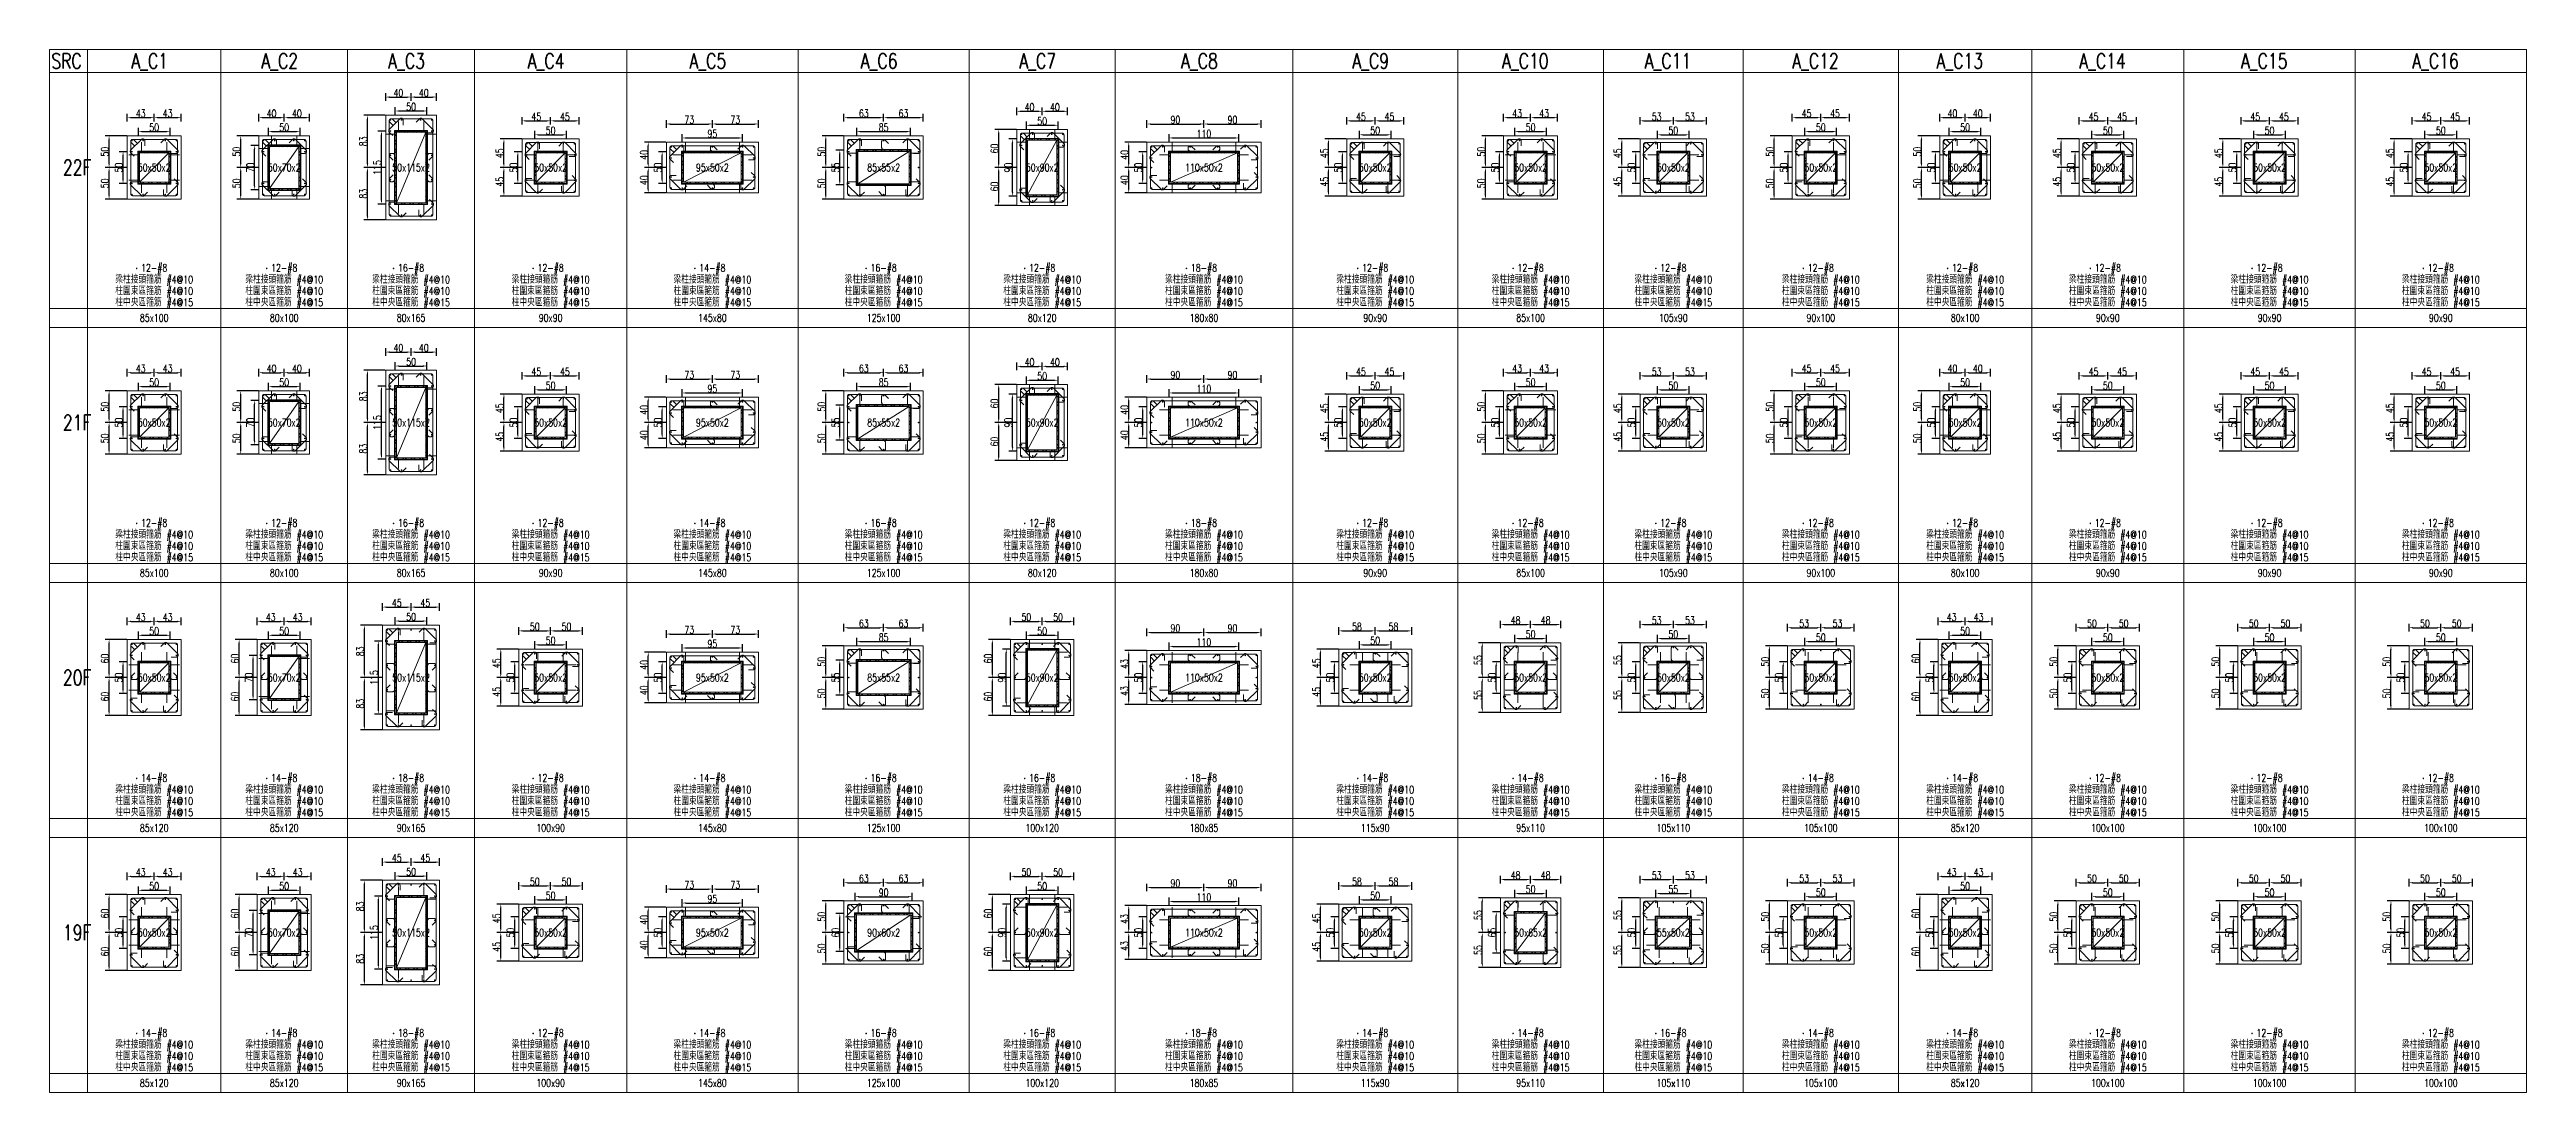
# Model space of a CAD drawing. Header units: millimetres. Extents: x 0 to 3905, y 0 to 8880.
# Drawn here: x 0 to 3905, y 7236 to 8880 of the extents above; entities that cross this region are included whole.
import ezdxf
from ezdxf.enums import TextEntityAlignment as Align

# ---------------------------------------------------------------- set-up
doc = ezdxf.new("R2010")
doc.units = ezdxf.units.MM
doc.layers.get('DEFPOINTS').update_dxf_attribs({"color": 3})
for name, color, linetype in [('Hatch線', 6, 'Continuous'), ('主筋斷面', 2, 'Continuous'), ('文字-主筋根數', 7, 'Continuous'), ('文字-剪力筋 中央區', 7, 'Continuous'), ('文字-剪力筋-BC', 7, 'Continuous'), ('文字-剪力筋-圍束區', 7, 'Continuous'), ('文字-斷面尺寸', 7, 'Continuous'), ('文字-柱線名稱', 7, 'Continuous'), ('文字-樓群名稱', 7, 'Continuous'), ('文字-輔助字', 7, 'Continuous'), ('柱斷面線', 4, 'Continuous'), ('標註字', 4, 'Continuous'), ('箍筋線', 1, 'Continuous'), ('網格線', 7, 'Continuous'), ('鋼柱', 11, 'Continuous')]:
    doc.layers.add(name, color=color, linetype=linetype)
doc.styles.add('note', font='txt.shx', dxfattribs={"width": 0.75, "height": 12})
doc.styles.add('txt', font='txt.shx', dxfattribs={"height": 0.2, "bigfont": 'chineset.shx'})
doc.dimstyles.new('RCAD_DIM', dxfattribs={"dimtxt": 12, "dimasz": 6, "dimexe": 6, "dimexo": 0.625, "dimtad": 1, "dimdec": 0, "dimdsep": 46, "dimtxsty": 'note', "dimcen": 2.5, "dimclrd": 256, "dimclre": 256, "dimclrt": 256, "dimadec": 0, "dimazin": 0, "dimtfac": 1, "dimtmove": 0, "dimatfit": 3, "dimfxl": 0, "dimtolj": 1, "dimarcsym": 0})

msp = doc.modelspace()

# ---------------------------------------------------------------- texts
at = {"layer": '文字-主筋根數', "style": 'txt', "width": 0.75}
for s, p in [('12-#8', (165, 8535)), ('12-#8', (370, 8535)), ('16-#8', (570, 8535)), ('12-#8', (790, 8535)), ('14-#8', (1045, 8535)), ('16-#8', (1315, 8535)), ('12-#8', (1565, 8535)), ('18-#8', (1820, 8535)), ('12-#8', (2090, 8535)), ('12-#8', (2335, 8535)), ('12-#8', (2560, 8535)), ('12-#8', (2792.5, 8535)), ('12-#8', (3020, 8535)), ('12-#8', (3245, 8535)), ('12-#8', (3500, 8535)), ('12-#8', (3770, 8535)), ('12-#8', (165, 8133)), ('12-#8', (370, 8133)), ('16-#8', (570, 8133)), ('12-#8', (790, 8133)), ('14-#8', (1045, 8133)), ('16-#8', (1315, 8133)), ('12-#8', (1565, 8133)), ('18-#8', (1820, 8133)), ('12-#8', (2090, 8133)), ('12-#8', (2335, 8133)), ('12-#8', (2560, 8133)), ('12-#8', (2792.5, 8133)), ('12-#8', (3020, 8133)), ('12-#8', (3245, 8133)), ('12-#8', (3500, 8133)), ('12-#8', (3770, 8133)), ('14-#8', (165, 7731)), ('14-#8', (370, 7731)), ('18-#8', (570, 7731)), ('12-#8', (790, 7731)), ('14-#8', (1045, 7731)), ('16-#8', (1315, 7731)), ('16-#8', (1565, 7731)), ('18-#8', (1820, 7731)), ('14-#8', (2090, 7731)), ('14-#8', (2335, 7731)), ('16-#8', (2560, 7731)), ('14-#8', (2792.5, 7731)), ('14-#8', (3020, 7731)), ('12-#8', (3245, 7731)), ('12-#8', (3500, 7731)), ('12-#8', (3770, 7731)), ('14-#8', (165, 7329)), ('14-#8', (370, 7329)), ('18-#8', (570, 7329)), ('12-#8', (790, 7329)), ('14-#8', (1045, 7329)), ('16-#8', (1315, 7329)), ('16-#8', (1565, 7329)), ('18-#8', (1820, 7329)), ('14-#8', (2090, 7329)), ('14-#8', (2335, 7329)), ('16-#8', (2560, 7329)), ('14-#8', (2792.5, 7329)), ('14-#8', (3020, 7329)), ('12-#8', (3245, 7329)), ('12-#8', (3500, 7329)), ('12-#8', (3770, 7329))]:
    msp.add_text(s, height=12, dxfattribs=at).set_placement(p, align=Align.MIDDLE)
at = {"layer": '文字-剪力筋 中央區', "style": 'txt', "width": 0.75}
for p in [(165, 8481), (370, 8481), (570, 8481), (790, 8481), (1045, 8481), (1315, 8481), (1565, 8481), (1820, 8481), (2090, 8481), (2335, 8481), (2560, 8481), (2792.5, 8481), (3020, 8481), (3245, 8481), (3500, 8481), (3770, 8481), (165, 8079), (370, 8079), (570, 8079), (790, 8079), (1045, 8079), (1315, 8079), (1565, 8079), (1820, 8079), (2090, 8079), (2335, 8079), (2560, 8079), (2792.5, 8079), (3020, 8079), (3245, 8079), (3500, 8079), (3770, 8079), (165, 7677), (370, 7677), (570, 7677), (790, 7677), (1045, 7677), (1315, 7677), (1565, 7677), (1820, 7677), (2090, 7677), (2335, 7677), (2560, 7677), (2792.5, 7677), (3020, 7677), (3245, 7677), (3500, 7677), (3770, 7677), (165, 7275), (370, 7275), (570, 7275), (790, 7275), (1045, 7275), (1315, 7275), (1565, 7275), (1820, 7275), (2090, 7275), (2335, 7275), (2560, 7275), (2792.5, 7275), (3020, 7275), (3245, 7275), (3500, 7275), (3770, 7275)]:
    msp.add_text('柱中央區箍筋 #4@15', height=12, dxfattribs=at).set_placement(p, align=Align.MIDDLE)
at = {"layer": '文字-剪力筋-BC', "style": 'txt', "width": 0.75}
for p in [(165, 8517), (370, 8517), (570, 8517), (790, 8517), (1045, 8517), (1315, 8517), (1565, 8517), (1820, 8517), (2090, 8517), (2335, 8517), (2560, 8517), (2792.5, 8517), (3020, 8517), (3245, 8517), (3500, 8517), (3770, 8517), (165, 8115), (370, 8115), (570, 8115), (790, 8115), (1045, 8115), (1315, 8115), (1565, 8115), (1820, 8115), (2090, 8115), (2335, 8115), (2560, 8115), (2792.5, 8115), (3020, 8115), (3245, 8115), (3500, 8115), (3770, 8115), (165, 7713), (370, 7713), (570, 7713), (790, 7713), (1045, 7713), (1315, 7713), (1565, 7713), (1820, 7713), (2090, 7713), (2335, 7713), (2560, 7713), (2792.5, 7713), (3020, 7713), (3245, 7713), (3500, 7713), (3770, 7713), (165, 7311), (370, 7311), (570, 7311), (790, 7311), (1045, 7311), (1315, 7311), (1565, 7311), (1820, 7311), (2090, 7311), (2335, 7311), (2560, 7311), (2792.5, 7311), (3020, 7311), (3245, 7311), (3500, 7311), (3770, 7311)]:
    msp.add_text('梁柱接頭箍筋 #4@10', height=12, dxfattribs=at).set_placement(p, align=Align.MIDDLE)
at = {"layer": '文字-剪力筋-圍束區', "style": 'txt', "width": 0.75}
for p in [(165, 8499), (370, 8499), (570, 8499), (790, 8499), (1045, 8499), (1315, 8499), (1565, 8499), (1820, 8499), (2090, 8499), (2335, 8499), (2560, 8499), (2792.5, 8499), (3020, 8499), (3245, 8499), (3500, 8499), (3770, 8499), (165, 8097), (370, 8097), (570, 8097), (790, 8097), (1045, 8097), (1315, 8097), (1565, 8097), (1820, 8097), (2090, 8097), (2335, 8097), (2560, 8097), (2792.5, 8097), (3020, 8097), (3245, 8097), (3500, 8097), (3770, 8097), (165, 7695), (370, 7695), (570, 7695), (790, 7695), (1045, 7695), (1315, 7695), (1565, 7695), (1820, 7695), (2090, 7695), (2335, 7695), (2560, 7695), (2792.5, 7695), (3020, 7695), (3245, 7695), (3500, 7695), (3770, 7695), (165, 7293), (370, 7293), (570, 7293), (790, 7293), (1045, 7293), (1315, 7293), (1565, 7293), (1820, 7293), (2090, 7293), (2335, 7293), (2560, 7293), (2792.5, 7293), (3020, 7293), (3245, 7293), (3500, 7293), (3770, 7293)]:
    msp.add_text('柱圍束區箍筋 #4@10', height=12, dxfattribs=at).set_placement(p, align=Align.MIDDLE)
at = {"layer": '文字-斷面尺寸', "style": 'txt', "width": 0.75}
for s, p in [('85x100', (165, 8457)), ('80x100', (370, 8457)), ('80x165', (570, 8457)), ('90x90', (790, 8457)), ('145x80', (1045, 8457)), ('125x100', (1315, 8457)), ('80x120', (1565, 8457)), ('180x80', (1820, 8457)), ('90x90', (2090, 8457)), ('85x100', (2335, 8457)), ('105x90', (2560, 8457)), ('90x100', (2792.5, 8457)), ('80x100', (3020, 8457)), ('90x90', (3245, 8457)), ('90x90', (3500, 8457)), ('90x90', (3770, 8457)), ('85x100', (165, 8055)), ('80x100', (370, 8055)), ('80x165', (570, 8055)), ('90x90', (790, 8055)), ('145x80', (1045, 8055)), ('125x100', (1315, 8055)), ('80x120', (1565, 8055)), ('180x80', (1820, 8055)), ('90x90', (2090, 8055)), ('85x100', (2335, 8055)), ('105x90', (2560, 8055)), ('90x100', (2792.5, 8055)), ('80x100', (3020, 8055)), ('90x90', (3245, 8055)), ('90x90', (3500, 8055)), ('90x90', (3770, 8055)), ('85x120', (165, 7653)), ('85x120', (370, 7653)), ('90x165', (570, 7653)), ('100x90', (790, 7653)), ('145x80', (1045, 7653)), ('125x100', (1315, 7653)), ('100x120', (1565, 7653)), ('180x85', (1820, 7653)), ('115x90', (2090, 7653)), ('95x110', (2335, 7653)), ('105x110', (2560, 7653)), ('105x100', (2792.5, 7653)), ('85x120', (3020, 7653)), ('100x100', (3245, 7653)), ('100x100', (3500, 7653)), ('100x100', (3770, 7653)), ('85x120', (165, 7251)), ('85x120', (370, 7251)), ('90x165', (570, 7251)), ('100x90', (790, 7251)), ('145x80', (1045, 7251)), ('125x100', (1315, 7251)), ('100x120', (1565, 7251)), ('180x85', (1820, 7251)), ('115x90', (2090, 7251)), ('95x110', (2335, 7251)), ('105x110', (2560, 7251)), ('105x100', (2792.5, 7251)), ('85x120', (3020, 7251)), ('100x100', (3245, 7251)), ('100x100', (3500, 7251)), ('100x100', (3770, 7251))]:
    msp.add_text(s, height=12, dxfattribs=at).set_placement(p, align=Align.MIDDLE)
at = {"layer": '文字-柱線名稱', "style": 'txt', "width": 0.75}
for s, p in [('SRC', (3, 8862)), ('A_C1', (129, 8862)), ('A_C2', (334, 8862)), ('A_C3', (534, 8862)), ('A_C4', (754, 8862)), ('A_C5', (1009, 8862)), ('A_C6', (1279, 8862)), ('A_C7', (1529, 8862)), ('A_C8', (1784, 8862)), ('A_C9', (2054, 8862)), ('A_C10', (2290, 8862)), ('A_C11', (2515, 8862)), ('A_C12', (2747.5, 8862)), ('A_C13', (2975, 8862)), ('A_C14', (3200, 8862)), ('A_C15', (3455, 8862)), ('A_C16', (3725, 8862))]:
    msp.add_text(s, height=24, dxfattribs=at).set_placement(p, align=Align.MIDDLE_LEFT)
at = {"layer": '文字-樓群名稱', "style": 'txt', "width": 0.75}
for s, p in [('22F', (43.5, 8694)), ('21F', (43.5, 8292)), ('20F', (43.5, 7890)), ('19F', (43.5, 7488))]:
    msp.add_text(s, height=24, dxfattribs=at).set_placement(p, align=Align.MIDDLE)
at = {"layer": '文字-輔助字', "style": 'txt', "width": 0.75}
for s, p in [('50x50x2', (165, 8694)), ('50x70x2', (370, 8694)), ('50x115x2', (570, 8694)), ('50x50x2', (790, 8694)), ('95x50x2', (1045, 8694)), ('85x55x2', (1315, 8694)), ('50x90x2', (1565, 8694)), ('110x50x2', (1820, 8694)), ('50x50x2', (2090, 8694)), ('50x50x2', (2335, 8694)), ('50x50x2', (2560, 8694)), ('50x50x2', (2792.5, 8694)), ('50x50x2', (3020, 8694)), ('50x50x2', (3245, 8694)), ('50x50x2', (3500, 8694)), ('50x50x2', (3770, 8694)), ('50x50x2', (165, 8292)), ('50x70x2', (370, 8292)), ('50x115x2', (570, 8292)), ('50x50x2', (790, 8292)), ('95x50x2', (1045, 8292)), ('85x55x2', (1315, 8292)), ('50x90x2', (1565, 8292)), ('110x50x2', (1820, 8292)), ('50x50x2', (2090, 8292)), ('50x50x2', (2335, 8292)), ('50x50x2', (2560, 8292)), ('50x50x2', (2792.5, 8292)), ('50x50x2', (3020, 8292)), ('50x50x2', (3245, 8292)), ('50x50x2', (3500, 8292)), ('50x50x2', (3770, 8292)), ('50x50x2', (165, 7890)), ('50x70x2', (370, 7890)), ('50x115x2', (570, 7890)), ('50x50x2', (790, 7890)), ('95x50x2', (1045, 7890)), ('85x55x2', (1315, 7890)), ('50x90x2', (1565, 7890)), ('110x50x2', (1820, 7890)), ('50x50x2', (2090, 7890)), ('50x50x2', (2335, 7890)), ('50x50x2', (2560, 7890)), ('50x50x2', (2792.5, 7890)), ('50x50x2', (3020, 7890)), ('50x50x2', (3245, 7890)), ('50x50x2', (3500, 7890)), ('50x50x2', (3770, 7890)), ('50x50x2', (165, 7488)), ('50x70x2', (370, 7488)), ('50x115x2', (570, 7488)), ('50x50x2', (790, 7488)), ('95x50x2', (1045, 7488)), ('90x60x2', (1315, 7488)), ('50x90x2', (1565, 7488)), ('110x50x2', (1820, 7488)), ('50x50x2', (2090, 7488)), ('50x65x2', (2335, 7488)), ('55x50x2', (2560, 7488)), ('50x50x2', (2792.5, 7488)), ('50x50x2', (3020, 7488)), ('50x50x2', (3245, 7488)), ('50x50x2', (3500, 7488)), ('50x50x2', (3770, 7488))]:
    msp.add_text(s, height=12, dxfattribs=at).set_placement(p, align=Align.MIDDLE)

# ---------------------------------------------------------------- blocks, each defined once
blk = doc.blocks.new('*D126')
at = {"layer": 'DEFPOINTS', "color": 0}
for p in [(140, 7548), (190, 7554.625), (190, 7548)]:
    blk.add_point(p, dxfattribs=at)
at = {"layer": '標註字', "lineweight": -2}
for p, q in [((140, 7548.625), (140, 7560.625)), ((146, 7554.625), (184, 7554.625)), ((190, 7548.625), (190, 7560.625))]:
    blk.add_line(p, q, dxfattribs=at)
at = {"layer": '標註字'}
for points in [[(146, 7555.625), (146, 7553.625), (140, 7554.625)], [(184, 7553.625), (184, 7555.625), (190, 7554.625)]]:
    blk.add_solid(points, dxfattribs=at)
at = {"layer": '標註字', "insert": (165, 7561.25), "char_height": 12, "attachment_point": 5, "style": 'note'}
blk.add_mtext('\\A1;50', dxfattribs=at)
blk = doc.blocks.new('*D127')
at = {"layer": 'DEFPOINTS', "color": 0}
for p in [(115.875, 7513), (122.5, 7513), (122.5, 7463)]:
    blk.add_point(p, dxfattribs=at)
at = {"layer": '標註字', "lineweight": -2}
for p, q in [((121.875, 7513), (109.875, 7513)), ((115.875, 7469), (115.875, 7507)), ((121.875, 7463), (109.875, 7463))]:
    blk.add_line(p, q, dxfattribs=at)
at = {"layer": '標註字'}
for points in [[(116.875, 7507), (114.875, 7507), (115.875, 7513)], [(114.875, 7469), (116.875, 7469), (115.875, 7463)]]:
    blk.add_solid(points, dxfattribs=at)
at = {"layer": '標註字', "insert": (109.25, 7488), "char_height": 12, "attachment_point": 5, "rotation": 90, "style": 'note'}
blk.add_mtext('\\A1;50', dxfattribs=at)
blk = doc.blocks.new('*D128')
at = {"layer": 'DEFPOINTS', "color": 0}
for p in [(165, 7576.625), (122.5, 7570), (165, 7570)]:
    blk.add_point(p, dxfattribs=at)
at = {"layer": '標註字', "lineweight": -2}
for p, q in [((122.5, 7570.625), (122.5, 7582.625)), ((128.5, 7576.625), (159, 7576.625)), ((165, 7570.625), (165, 7582.625))]:
    blk.add_line(p, q, dxfattribs=at)
at = {"layer": '標註字'}
for points in [[(128.5, 7577.625), (128.5, 7575.625), (122.5, 7576.625)], [(159, 7575.625), (159, 7577.625), (165, 7576.625)]]:
    blk.add_solid(points, dxfattribs=at)
at = {"layer": '標註字', "insert": (143.75, 7583.25), "char_height": 12, "attachment_point": 5, "style": 'note'}
blk.add_mtext('\\A1;43', dxfattribs=at)
blk = doc.blocks.new('*D129')
at = {"layer": 'DEFPOINTS', "color": 0}
for p in [(207.5, 7576.625), (165, 7570), (207.5, 7570)]:
    blk.add_point(p, dxfattribs=at)
at = {"layer": '標註字', "lineweight": -2}
for p, q in [((165, 7570.625), (165, 7582.625)), ((171, 7576.625), (201.5, 7576.625)), ((207.5, 7570.625), (207.5, 7582.625))]:
    blk.add_line(p, q, dxfattribs=at)
at = {"layer": '標註字'}
for points in [[(171, 7577.625), (171, 7575.625), (165, 7576.625)], [(201.5, 7575.625), (201.5, 7577.625), (207.5, 7576.625)]]:
    blk.add_solid(points, dxfattribs=at)
at = {"layer": '標註字', "insert": (186.25, 7583.25), "char_height": 12, "attachment_point": 5, "style": 'note'}
blk.add_mtext('\\A1;43', dxfattribs=at)
blk = doc.blocks.new('*D130')
at = {"layer": 'DEFPOINTS', "color": 0}
for p in [(93.875, 7488), (122.5, 7488), (122.5, 7428)]:
    blk.add_point(p, dxfattribs=at)
at = {"layer": '標註字', "lineweight": -2}
for p, q in [((121.875, 7488), (87.875, 7488)), ((93.875, 7434), (93.875, 7482)), ((121.875, 7428), (87.875, 7428))]:
    blk.add_line(p, q, dxfattribs=at)
at = {"layer": '標註字'}
for points in [[(94.875, 7482), (92.875, 7482), (93.875, 7488)], [(92.875, 7434), (94.875, 7434), (93.875, 7428)]]:
    blk.add_solid(points, dxfattribs=at)
at = {"layer": '標註字', "insert": (87.25, 7458), "char_height": 12, "attachment_point": 5, "rotation": 90, "style": 'note'}
blk.add_mtext('\\A1;60', dxfattribs=at)
blk = doc.blocks.new('*D131')
at = {"layer": 'DEFPOINTS', "color": 0}
for p in [(93.875, 7548), (122.5, 7548), (122.5, 7488)]:
    blk.add_point(p, dxfattribs=at)
at = {"layer": '標註字', "lineweight": -2}
for p, q in [((121.875, 7548), (87.875, 7548)), ((93.875, 7494), (93.875, 7542)), ((121.875, 7488), (87.875, 7488))]:
    blk.add_line(p, q, dxfattribs=at)
at = {"layer": '標註字'}
for points in [[(94.875, 7542), (92.875, 7542), (93.875, 7548)], [(92.875, 7494), (94.875, 7494), (93.875, 7488)]]:
    blk.add_solid(points, dxfattribs=at)
at = {"layer": '標註字', "insert": (87.25, 7518), "char_height": 12, "attachment_point": 5, "rotation": 90, "style": 'note'}
blk.add_mtext('\\A1;60', dxfattribs=at)
blk = doc.blocks.new('Circle_Filled')
at = {"const_width": 0.5}
blk.add_lwpolyline([(-0.25, 0, 1), (0.25, 0, 1)], format="xyb", close=True, dxfattribs=at)
blk = doc.blocks.new('*D258')
at = {"layer": 'DEFPOINTS', "color": 0}
for p in [(345, 7548), (395, 7554.625), (395, 7548)]:
    blk.add_point(p, dxfattribs=at)
at = {"layer": '標註字', "lineweight": -2}
for p, q in [((345, 7548.625), (345, 7560.625)), ((351, 7554.625), (389, 7554.625)), ((395, 7548.625), (395, 7560.625))]:
    blk.add_line(p, q, dxfattribs=at)
at = {"layer": '標註字'}
for points in [[(351, 7555.625), (351, 7553.625), (345, 7554.625)], [(389, 7553.625), (389, 7555.625), (395, 7554.625)]]:
    blk.add_solid(points, dxfattribs=at)
at = {"layer": '標註字', "insert": (370, 7561.25), "char_height": 12, "attachment_point": 5, "style": 'note'}
blk.add_mtext('\\A1;50', dxfattribs=at)
blk = doc.blocks.new('*D259')
at = {"layer": 'DEFPOINTS', "color": 0}
for p in [(320.875, 7523), (327.5, 7523), (327.5, 7453)]:
    blk.add_point(p, dxfattribs=at)
at = {"layer": '標註字', "lineweight": -2}
for p, q in [((326.875, 7523), (314.875, 7523)), ((320.875, 7459), (320.875, 7517)), ((326.875, 7453), (314.875, 7453))]:
    blk.add_line(p, q, dxfattribs=at)
at = {"layer": '標註字'}
for points in [[(321.875, 7517), (319.875, 7517), (320.875, 7523)], [(319.875, 7459), (321.875, 7459), (320.875, 7453)]]:
    blk.add_solid(points, dxfattribs=at)
at = {"layer": '標註字', "insert": (314.25, 7488), "char_height": 12, "attachment_point": 5, "rotation": 90, "style": 'note'}
blk.add_mtext('\\A1;70', dxfattribs=at)
blk = doc.blocks.new('*D260')
at = {"layer": 'DEFPOINTS', "color": 0}
for p in [(370, 7576.625), (327.5, 7570), (370, 7570)]:
    blk.add_point(p, dxfattribs=at)
at = {"layer": '標註字', "lineweight": -2}
for p, q in [((327.5, 7570.625), (327.5, 7582.625)), ((333.5, 7576.625), (364, 7576.625)), ((370, 7570.625), (370, 7582.625))]:
    blk.add_line(p, q, dxfattribs=at)
at = {"layer": '標註字'}
for points in [[(333.5, 7577.625), (333.5, 7575.625), (327.5, 7576.625)], [(364, 7575.625), (364, 7577.625), (370, 7576.625)]]:
    blk.add_solid(points, dxfattribs=at)
at = {"layer": '標註字', "insert": (348.75, 7583.25), "char_height": 12, "attachment_point": 5, "style": 'note'}
blk.add_mtext('\\A1;43', dxfattribs=at)
blk = doc.blocks.new('*D261')
at = {"layer": 'DEFPOINTS', "color": 0}
for p in [(412.5, 7576.625), (370, 7570), (412.5, 7570)]:
    blk.add_point(p, dxfattribs=at)
at = {"layer": '標註字', "lineweight": -2}
for p, q in [((370, 7570.625), (370, 7582.625)), ((376, 7576.625), (406.5, 7576.625)), ((412.5, 7570.625), (412.5, 7582.625))]:
    blk.add_line(p, q, dxfattribs=at)
at = {"layer": '標註字'}
for points in [[(376, 7577.625), (376, 7575.625), (370, 7576.625)], [(406.5, 7575.625), (406.5, 7577.625), (412.5, 7576.625)]]:
    blk.add_solid(points, dxfattribs=at)
at = {"layer": '標註字', "insert": (391.25, 7583.25), "char_height": 12, "attachment_point": 5, "style": 'note'}
blk.add_mtext('\\A1;43', dxfattribs=at)
blk = doc.blocks.new('*D262')
at = {"layer": 'DEFPOINTS', "color": 0}
for p in [(298.875, 7488), (327.5, 7488), (327.5, 7428)]:
    blk.add_point(p, dxfattribs=at)
at = {"layer": '標註字', "lineweight": -2}
for p, q in [((326.875, 7488), (292.875, 7488)), ((298.875, 7434), (298.875, 7482)), ((326.875, 7428), (292.875, 7428))]:
    blk.add_line(p, q, dxfattribs=at)
at = {"layer": '標註字'}
for points in [[(299.875, 7482), (297.875, 7482), (298.875, 7488)], [(297.875, 7434), (299.875, 7434), (298.875, 7428)]]:
    blk.add_solid(points, dxfattribs=at)
at = {"layer": '標註字', "insert": (292.25, 7458), "char_height": 12, "attachment_point": 5, "rotation": 90, "style": 'note'}
blk.add_mtext('\\A1;60', dxfattribs=at)
blk = doc.blocks.new('*D263')
at = {"layer": 'DEFPOINTS', "color": 0}
for p in [(298.875, 7548), (327.5, 7548), (327.5, 7488)]:
    blk.add_point(p, dxfattribs=at)
at = {"layer": '標註字', "lineweight": -2}
for p, q in [((326.875, 7548), (292.875, 7548)), ((298.875, 7494), (298.875, 7542)), ((326.875, 7488), (292.875, 7488))]:
    blk.add_line(p, q, dxfattribs=at)
at = {"layer": '標註字'}
for points in [[(299.875, 7542), (297.875, 7542), (298.875, 7548)], [(297.875, 7494), (299.875, 7494), (298.875, 7488)]]:
    blk.add_solid(points, dxfattribs=at)
at = {"layer": '標註字', "insert": (292.25, 7518), "char_height": 12, "attachment_point": 5, "rotation": 90, "style": 'note'}
blk.add_mtext('\\A1;60', dxfattribs=at)
blk = doc.blocks.new('*D390')
at = {"layer": 'DEFPOINTS', "color": 0}
for p in [(595, 7577.125), (545, 7570.5), (595, 7570.5)]:
    blk.add_point(p, dxfattribs=at)
at = {"layer": '標註字', "lineweight": -2}
for p, q in [((545, 7571.125), (545, 7583.125)), ((551, 7577.125), (589, 7577.125)), ((595, 7571.125), (595, 7583.125))]:
    blk.add_line(p, q, dxfattribs=at)
at = {"layer": '標註字'}
for points in [[(551, 7578.125), (551, 7576.125), (545, 7577.125)], [(589, 7576.125), (589, 7578.125), (595, 7577.125)]]:
    blk.add_solid(points, dxfattribs=at)
at = {"layer": '標註字', "insert": (570, 7583.75), "char_height": 12, "attachment_point": 5, "style": 'note'}
blk.add_mtext('\\A1;50', dxfattribs=at)
blk = doc.blocks.new('*D391')
at = {"layer": 'DEFPOINTS', "color": 0}
for p in [(518.375, 7545.5), (525, 7545.5), (525, 7430.5)]:
    blk.add_point(p, dxfattribs=at)
at = {"layer": '標註字', "lineweight": -2}
for p, q in [((524.375, 7545.5), (512.375, 7545.5)), ((518.375, 7436.5), (518.375, 7539.5)), ((524.375, 7430.5), (512.375, 7430.5))]:
    blk.add_line(p, q, dxfattribs=at)
at = {"layer": '標註字'}
for points in [[(519.375, 7539.5), (517.375, 7539.5), (518.375, 7545.5)], [(517.375, 7436.5), (519.375, 7436.5), (518.375, 7430.5)]]:
    blk.add_solid(points, dxfattribs=at)
at = {"layer": '標註字', "insert": (511.75, 7488), "char_height": 12, "attachment_point": 5, "rotation": 90, "style": 'note'}
blk.add_mtext('\\A1;115', dxfattribs=at)
blk = doc.blocks.new('*D392')
at = {"layer": 'DEFPOINTS', "color": 0}
for p in [(525, 7592.5), (570, 7599.125), (570, 7592.5)]:
    blk.add_point(p, dxfattribs=at)
at = {"layer": '標註字', "lineweight": -2}
for p, q in [((525, 7593.125), (525, 7605.125)), ((531, 7599.125), (564, 7599.125)), ((570, 7593.125), (570, 7605.125))]:
    blk.add_line(p, q, dxfattribs=at)
at = {"layer": '標註字'}
for points in [[(531, 7600.125), (531, 7598.125), (525, 7599.125)], [(564, 7598.125), (564, 7600.125), (570, 7599.125)]]:
    blk.add_solid(points, dxfattribs=at)
at = {"layer": '標註字', "insert": (547.5, 7605.75), "char_height": 12, "attachment_point": 5, "style": 'note'}
blk.add_mtext('\\A1;45', dxfattribs=at)
blk = doc.blocks.new('*D393')
at = {"layer": 'DEFPOINTS', "color": 0}
for p in [(570, 7592.5), (615, 7599.125), (615, 7592.5)]:
    blk.add_point(p, dxfattribs=at)
at = {"layer": '標註字', "lineweight": -2}
for p, q in [((570, 7593.125), (570, 7605.125)), ((576, 7599.125), (609, 7599.125)), ((615, 7593.125), (615, 7605.125))]:
    blk.add_line(p, q, dxfattribs=at)
at = {"layer": '標註字'}
for points in [[(576, 7600.125), (576, 7598.125), (570, 7599.125)], [(609, 7598.125), (609, 7600.125), (615, 7599.125)]]:
    blk.add_solid(points, dxfattribs=at)
at = {"layer": '標註字', "insert": (592.5, 7605.75), "char_height": 12, "attachment_point": 5, "style": 'note'}
blk.add_mtext('\\A1;45', dxfattribs=at)
blk = doc.blocks.new('*D394')
at = {"layer": 'DEFPOINTS', "color": 0}
for p in [(496.375, 7488), (525, 7488), (525, 7405.5)]:
    blk.add_point(p, dxfattribs=at)
at = {"layer": '標註字', "lineweight": -2}
for p, q in [((524.375, 7488), (490.375, 7488)), ((496.375, 7411.5), (496.375, 7482)), ((524.375, 7405.5), (490.375, 7405.5))]:
    blk.add_line(p, q, dxfattribs=at)
at = {"layer": '標註字'}
for points in [[(497.375, 7482), (495.375, 7482), (496.375, 7488)], [(495.375, 7411.5), (497.375, 7411.5), (496.375, 7405.5)]]:
    blk.add_solid(points, dxfattribs=at)
at = {"layer": '標註字', "insert": (489.75, 7446.75), "char_height": 12, "attachment_point": 5, "rotation": 90, "style": 'note'}
blk.add_mtext('\\A1;83', dxfattribs=at)
blk = doc.blocks.new('*D395')
at = {"layer": 'DEFPOINTS', "color": 0}
for p in [(496.375, 7570.5), (525, 7570.5), (525, 7488)]:
    blk.add_point(p, dxfattribs=at)
at = {"layer": '標註字', "lineweight": -2}
for p, q in [((524.375, 7570.5), (490.375, 7570.5)), ((496.375, 7494), (496.375, 7564.5)), ((524.375, 7488), (490.375, 7488))]:
    blk.add_line(p, q, dxfattribs=at)
at = {"layer": '標註字'}
for points in [[(497.375, 7564.5), (495.375, 7564.5), (496.375, 7570.5)], [(495.375, 7494), (497.375, 7494), (496.375, 7488)]]:
    blk.add_solid(points, dxfattribs=at)
at = {"layer": '標註字', "insert": (489.75, 7529.25), "char_height": 12, "attachment_point": 5, "rotation": 90, "style": 'note'}
blk.add_mtext('\\A1;83', dxfattribs=at)
blk = doc.blocks.new('*D522')
at = {"layer": 'DEFPOINTS', "color": 0}
for p in [(815, 7539.625), (765, 7533), (815, 7533)]:
    blk.add_point(p, dxfattribs=at)
at = {"layer": '標註字', "lineweight": -2}
for p, q in [((765, 7533.625), (765, 7545.625)), ((771, 7539.625), (809, 7539.625)), ((815, 7533.625), (815, 7545.625))]:
    blk.add_line(p, q, dxfattribs=at)
at = {"layer": '標註字'}
for points in [[(771, 7540.625), (771, 7538.625), (765, 7539.625)], [(809, 7538.625), (809, 7540.625), (815, 7539.625)]]:
    blk.add_solid(points, dxfattribs=at)
at = {"layer": '標註字', "insert": (790, 7546.25), "char_height": 12, "attachment_point": 5, "style": 'note'}
blk.add_mtext('\\A1;50', dxfattribs=at)
blk = doc.blocks.new('*D523')
at = {"layer": 'DEFPOINTS', "color": 0}
for p in [(733.375, 7513), (740, 7513), (740, 7463)]:
    blk.add_point(p, dxfattribs=at)
at = {"layer": '標註字', "lineweight": -2}
for p, q in [((739.375, 7513), (727.375, 7513)), ((733.375, 7469), (733.375, 7507)), ((739.375, 7463), (727.375, 7463))]:
    blk.add_line(p, q, dxfattribs=at)
at = {"layer": '標註字'}
for points in [[(734.375, 7507), (732.375, 7507), (733.375, 7513)], [(732.375, 7469), (734.375, 7469), (733.375, 7463)]]:
    blk.add_solid(points, dxfattribs=at)
at = {"layer": '標註字', "insert": (726.75, 7488), "char_height": 12, "attachment_point": 5, "rotation": 90, "style": 'note'}
blk.add_mtext('\\A1;50', dxfattribs=at)
blk = doc.blocks.new('*D524')
at = {"layer": 'DEFPOINTS', "color": 0}
for p in [(740, 7555), (790, 7561.625), (790, 7555)]:
    blk.add_point(p, dxfattribs=at)
at = {"layer": '標註字', "lineweight": -2}
for p, q in [((740, 7555.625), (740, 7567.625)), ((746, 7561.625), (784, 7561.625)), ((790, 7555.625), (790, 7567.625))]:
    blk.add_line(p, q, dxfattribs=at)
at = {"layer": '標註字'}
for points in [[(746, 7562.625), (746, 7560.625), (740, 7561.625)], [(784, 7560.625), (784, 7562.625), (790, 7561.625)]]:
    blk.add_solid(points, dxfattribs=at)
at = {"layer": '標註字', "insert": (765, 7568.25), "char_height": 12, "attachment_point": 5, "style": 'note'}
blk.add_mtext('\\A1;50', dxfattribs=at)
blk = doc.blocks.new('*D525')
at = {"layer": 'DEFPOINTS', "color": 0}
for p in [(790, 7555), (840, 7561.625), (840, 7555)]:
    blk.add_point(p, dxfattribs=at)
at = {"layer": '標註字', "lineweight": -2}
for p, q in [((790, 7555.625), (790, 7567.625)), ((796, 7561.625), (834, 7561.625)), ((840, 7555.625), (840, 7567.625))]:
    blk.add_line(p, q, dxfattribs=at)
at = {"layer": '標註字'}
for points in [[(796, 7562.625), (796, 7560.625), (790, 7561.625)], [(834, 7560.625), (834, 7562.625), (840, 7561.625)]]:
    blk.add_solid(points, dxfattribs=at)
at = {"layer": '標註字', "insert": (815, 7568.25), "char_height": 12, "attachment_point": 5, "style": 'note'}
blk.add_mtext('\\A1;50', dxfattribs=at)
blk = doc.blocks.new('*D526')
at = {"layer": 'DEFPOINTS', "color": 0}
for p in [(711.375, 7488), (740, 7488), (740, 7443)]:
    blk.add_point(p, dxfattribs=at)
at = {"layer": '標註字', "lineweight": -2}
for p, q in [((739.375, 7488), (705.375, 7488)), ((711.375, 7449), (711.375, 7482)), ((739.375, 7443), (705.375, 7443))]:
    blk.add_line(p, q, dxfattribs=at)
at = {"layer": '標註字'}
for points in [[(712.375, 7482), (710.375, 7482), (711.375, 7488)], [(710.375, 7449), (712.375, 7449), (711.375, 7443)]]:
    blk.add_solid(points, dxfattribs=at)
at = {"layer": '標註字', "insert": (704.75, 7465.5), "char_height": 12, "attachment_point": 5, "rotation": 90, "style": 'note'}
blk.add_mtext('\\A1;45', dxfattribs=at)
blk = doc.blocks.new('*D527')
at = {"layer": 'DEFPOINTS', "color": 0}
for p in [(711.375, 7533), (740, 7533), (740, 7488)]:
    blk.add_point(p, dxfattribs=at)
at = {"layer": '標註字', "lineweight": -2}
for p, q in [((739.375, 7533), (705.375, 7533)), ((711.375, 7494), (711.375, 7527)), ((739.375, 7488), (705.375, 7488))]:
    blk.add_line(p, q, dxfattribs=at)
at = {"layer": '標註字'}
for points in [[(712.375, 7527), (710.375, 7527), (711.375, 7533)], [(710.375, 7494), (712.375, 7494), (711.375, 7488)]]:
    blk.add_solid(points, dxfattribs=at)
at = {"layer": '標註字', "insert": (704.75, 7510.5), "char_height": 12, "attachment_point": 5, "rotation": 90, "style": 'note'}
blk.add_mtext('\\A1;45', dxfattribs=at)
blk = doc.blocks.new('*D654')
at = {"layer": 'DEFPOINTS', "color": 0}
for p in [(997.5, 7528), (1092.5, 7534.625), (1092.5, 7528)]:
    blk.add_point(p, dxfattribs=at)
at = {"layer": '標註字', "lineweight": -2}
for p, q in [((997.5, 7528.625), (997.5, 7540.625)), ((1092.5, 7528.625), (1092.5, 7540.625)), ((1003.5, 7534.625), (1086.5, 7534.625))]:
    blk.add_line(p, q, dxfattribs=at)
at = {"layer": '標註字'}
for points in [[(1003.5, 7535.625), (1003.5, 7533.625), (997.5, 7534.625)], [(1086.5, 7533.625), (1086.5, 7535.625), (1092.5, 7534.625)]]:
    blk.add_solid(points, dxfattribs=at)
at = {"layer": '標註字', "insert": (1045, 7541.25), "char_height": 12, "attachment_point": 5, "style": 'note'}
blk.add_mtext('\\A1;95', dxfattribs=at)
blk = doc.blocks.new('*D655')
at = {"layer": 'DEFPOINTS', "color": 0}
for p in [(965.875, 7513), (972.5, 7513), (972.5, 7463)]:
    blk.add_point(p, dxfattribs=at)
at = {"layer": '標註字', "lineweight": -2}
for p, q in [((971.875, 7513), (959.875, 7513)), ((965.875, 7469), (965.875, 7507)), ((971.875, 7463), (959.875, 7463))]:
    blk.add_line(p, q, dxfattribs=at)
at = {"layer": '標註字'}
for points in [[(966.875, 7507), (964.875, 7507), (965.875, 7513)], [(964.875, 7469), (966.875, 7469), (965.875, 7463)]]:
    blk.add_solid(points, dxfattribs=at)
at = {"layer": '標註字', "insert": (959.25, 7488), "char_height": 12, "attachment_point": 5, "rotation": 90, "style": 'note'}
blk.add_mtext('\\A1;50', dxfattribs=at)
blk = doc.blocks.new('*D656')
at = {"layer": 'DEFPOINTS', "color": 0}
for p in [(972.5, 7550), (1045, 7556.625), (1045, 7550)]:
    blk.add_point(p, dxfattribs=at)
at = {"layer": '標註字', "lineweight": -2}
for p, q in [((972.5, 7550.625), (972.5, 7562.625)), ((978.5, 7556.625), (1039, 7556.625)), ((1045, 7550.625), (1045, 7562.625))]:
    blk.add_line(p, q, dxfattribs=at)
at = {"layer": '標註字'}
for points in [[(978.5, 7557.625), (978.5, 7555.625), (972.5, 7556.625)], [(1039, 7555.625), (1039, 7557.625), (1045, 7556.625)]]:
    blk.add_solid(points, dxfattribs=at)
at = {"layer": '標註字', "insert": (1008.75, 7563.25), "char_height": 12, "attachment_point": 5, "style": 'note'}
blk.add_mtext('\\A1;73', dxfattribs=at)
blk = doc.blocks.new('*D657')
at = {"layer": 'DEFPOINTS', "color": 0}
for p in [(1045, 7550), (1117.5, 7556.625), (1117.5, 7550)]:
    blk.add_point(p, dxfattribs=at)
at = {"layer": '標註字', "lineweight": -2}
for p, q in [((1045, 7550.625), (1045, 7562.625)), ((1051, 7556.625), (1111.5, 7556.625)), ((1117.5, 7550.625), (1117.5, 7562.625))]:
    blk.add_line(p, q, dxfattribs=at)
at = {"layer": '標註字'}
for points in [[(1051, 7557.625), (1051, 7555.625), (1045, 7556.625)], [(1111.5, 7555.625), (1111.5, 7557.625), (1117.5, 7556.625)]]:
    blk.add_solid(points, dxfattribs=at)
at = {"layer": '標註字', "insert": (1081.25, 7563.25), "char_height": 12, "attachment_point": 5, "style": 'note'}
blk.add_mtext('\\A1;73', dxfattribs=at)
blk = doc.blocks.new('*D658')
at = {"layer": 'DEFPOINTS', "color": 0}
for p in [(943.875, 7488), (972.5, 7488), (972.5, 7448)]:
    blk.add_point(p, dxfattribs=at)
at = {"layer": '標註字', "lineweight": -2}
for p, q in [((971.875, 7488), (937.875, 7488)), ((943.875, 7454), (943.875, 7482)), ((971.875, 7448), (937.875, 7448))]:
    blk.add_line(p, q, dxfattribs=at)
at = {"layer": '標註字'}
for points in [[(944.875, 7482), (942.875, 7482), (943.875, 7488)], [(942.875, 7454), (944.875, 7454), (943.875, 7448)]]:
    blk.add_solid(points, dxfattribs=at)
at = {"layer": '標註字', "insert": (937.25, 7468), "char_height": 12, "attachment_point": 5, "rotation": 90, "style": 'note'}
blk.add_mtext('\\A1;40', dxfattribs=at)
blk = doc.blocks.new('*D659')
at = {"layer": 'DEFPOINTS', "color": 0}
for p in [(943.875, 7528), (972.5, 7528), (972.5, 7488)]:
    blk.add_point(p, dxfattribs=at)
at = {"layer": '標註字', "lineweight": -2}
for p, q in [((971.875, 7528), (937.875, 7528)), ((943.875, 7494), (943.875, 7522)), ((971.875, 7488), (937.875, 7488))]:
    blk.add_line(p, q, dxfattribs=at)
at = {"layer": '標註字'}
for points in [[(944.875, 7522), (942.875, 7522), (943.875, 7528)], [(942.875, 7494), (944.875, 7494), (943.875, 7488)]]:
    blk.add_solid(points, dxfattribs=at)
at = {"layer": '標註字', "insert": (937.25, 7508), "char_height": 12, "attachment_point": 5, "rotation": 90, "style": 'note'}
blk.add_mtext('\\A1;40', dxfattribs=at)
blk = doc.blocks.new('*D786')
at = {"layer": 'DEFPOINTS', "color": 0}
for p in [(1270, 7538), (1360, 7544.625), (1360, 7538)]:
    blk.add_point(p, dxfattribs=at)
at = {"layer": '標註字', "lineweight": -2}
for p, q in [((1270, 7538.625), (1270, 7550.625)), ((1276, 7544.625), (1354, 7544.625)), ((1360, 7538.625), (1360, 7550.625))]:
    blk.add_line(p, q, dxfattribs=at)
at = {"layer": '標註字'}
for points in [[(1276, 7545.625), (1276, 7543.625), (1270, 7544.625)], [(1354, 7543.625), (1354, 7545.625), (1360, 7544.625)]]:
    blk.add_solid(points, dxfattribs=at)
at = {"layer": '標註字', "insert": (1315, 7551.25), "char_height": 12, "attachment_point": 5, "style": 'note'}
blk.add_mtext('\\A1;90', dxfattribs=at)
blk = doc.blocks.new('*D787')
at = {"layer": 'DEFPOINTS', "color": 0}
for p in [(1245.875, 7518), (1252.5, 7518), (1252.5, 7458)]:
    blk.add_point(p, dxfattribs=at)
at = {"layer": '標註字', "lineweight": -2}
for p, q in [((1251.875, 7518), (1239.875, 7518)), ((1245.875, 7464), (1245.875, 7512)), ((1251.875, 7458), (1239.875, 7458))]:
    blk.add_line(p, q, dxfattribs=at)
at = {"layer": '標註字'}
for points in [[(1246.875, 7512), (1244.875, 7512), (1245.875, 7518)], [(1244.875, 7464), (1246.875, 7464), (1245.875, 7458)]]:
    blk.add_solid(points, dxfattribs=at)
at = {"layer": '標註字', "insert": (1239.25, 7488), "char_height": 12, "attachment_point": 5, "rotation": 90, "style": 'note'}
blk.add_mtext('\\A1;60', dxfattribs=at)
blk = doc.blocks.new('*D788')
at = {"layer": 'DEFPOINTS', "color": 0}
for p in [(1252.5, 7560), (1315, 7566.625), (1315, 7560)]:
    blk.add_point(p, dxfattribs=at)
at = {"layer": '標註字', "lineweight": -2}
for p, q in [((1252.5, 7560.625), (1252.5, 7572.625)), ((1258.5, 7566.625), (1309, 7566.625)), ((1315, 7560.625), (1315, 7572.625))]:
    blk.add_line(p, q, dxfattribs=at)
at = {"layer": '標註字'}
for points in [[(1258.5, 7567.625), (1258.5, 7565.625), (1252.5, 7566.625)], [(1309, 7565.625), (1309, 7567.625), (1315, 7566.625)]]:
    blk.add_solid(points, dxfattribs=at)
at = {"layer": '標註字', "insert": (1283.75, 7573.25), "char_height": 12, "attachment_point": 5, "style": 'note'}
blk.add_mtext('\\A1;63', dxfattribs=at)
blk = doc.blocks.new('*D789')
at = {"layer": 'DEFPOINTS', "color": 0}
for p in [(1315, 7560), (1377.5, 7566.625), (1377.5, 7560)]:
    blk.add_point(p, dxfattribs=at)
at = {"layer": '標註字', "lineweight": -2}
for p, q in [((1315, 7560.625), (1315, 7572.625)), ((1321, 7566.625), (1371.5, 7566.625)), ((1377.5, 7560.625), (1377.5, 7572.625))]:
    blk.add_line(p, q, dxfattribs=at)
at = {"layer": '標註字'}
for points in [[(1321, 7567.625), (1321, 7565.625), (1315, 7566.625)], [(1371.5, 7565.625), (1371.5, 7567.625), (1377.5, 7566.625)]]:
    blk.add_solid(points, dxfattribs=at)
at = {"layer": '標註字', "insert": (1346.25, 7573.25), "char_height": 12, "attachment_point": 5, "style": 'note'}
blk.add_mtext('\\A1;63', dxfattribs=at)
blk = doc.blocks.new('*D790')
at = {"layer": 'DEFPOINTS', "color": 0}
for p in [(1223.875, 7488), (1252.5, 7488), (1252.5, 7438)]:
    blk.add_point(p, dxfattribs=at)
at = {"layer": '標註字', "lineweight": -2}
for p, q in [((1251.875, 7488), (1217.875, 7488)), ((1223.875, 7444), (1223.875, 7482)), ((1251.875, 7438), (1217.875, 7438))]:
    blk.add_line(p, q, dxfattribs=at)
at = {"layer": '標註字'}
for points in [[(1224.875, 7482), (1222.875, 7482), (1223.875, 7488)], [(1222.875, 7444), (1224.875, 7444), (1223.875, 7438)]]:
    blk.add_solid(points, dxfattribs=at)
at = {"layer": '標註字', "insert": (1217.25, 7463), "char_height": 12, "attachment_point": 5, "rotation": 90, "style": 'note'}
blk.add_mtext('\\A1;50', dxfattribs=at)
blk = doc.blocks.new('*D791')
at = {"layer": 'DEFPOINTS', "color": 0}
for p in [(1223.875, 7538), (1252.5, 7538), (1252.5, 7488)]:
    blk.add_point(p, dxfattribs=at)
at = {"layer": '標註字', "lineweight": -2}
for p, q in [((1251.875, 7538), (1217.875, 7538)), ((1223.875, 7494), (1223.875, 7532)), ((1251.875, 7488), (1217.875, 7488))]:
    blk.add_line(p, q, dxfattribs=at)
at = {"layer": '標註字'}
for points in [[(1224.875, 7532), (1222.875, 7532), (1223.875, 7538)], [(1222.875, 7494), (1224.875, 7494), (1223.875, 7488)]]:
    blk.add_solid(points, dxfattribs=at)
at = {"layer": '標註字', "insert": (1217.25, 7513), "char_height": 12, "attachment_point": 5, "rotation": 90, "style": 'note'}
blk.add_mtext('\\A1;50', dxfattribs=at)
blk = doc.blocks.new('*D918')
at = {"layer": 'DEFPOINTS', "color": 0}
for p in [(1540, 7548), (1590, 7554.625), (1590, 7548)]:
    blk.add_point(p, dxfattribs=at)
at = {"layer": '標註字', "lineweight": -2}
for p, q in [((1540, 7548.625), (1540, 7560.625)), ((1546, 7554.625), (1584, 7554.625)), ((1590, 7548.625), (1590, 7560.625))]:
    blk.add_line(p, q, dxfattribs=at)
at = {"layer": '標註字'}
for points in [[(1546, 7555.625), (1546, 7553.625), (1540, 7554.625)], [(1584, 7553.625), (1584, 7555.625), (1590, 7554.625)]]:
    blk.add_solid(points, dxfattribs=at)
at = {"layer": '標註字', "insert": (1565, 7561.25), "char_height": 12, "attachment_point": 5, "style": 'note'}
blk.add_mtext('\\A1;50', dxfattribs=at)
blk = doc.blocks.new('*D919')
at = {"layer": 'DEFPOINTS', "color": 0}
for p in [(1508.375, 7533), (1515, 7533), (1515, 7443)]:
    blk.add_point(p, dxfattribs=at)
at = {"layer": '標註字', "lineweight": -2}
for p, q in [((1514.375, 7533), (1502.375, 7533)), ((1508.375, 7449), (1508.375, 7527)), ((1514.375, 7443), (1502.375, 7443))]:
    blk.add_line(p, q, dxfattribs=at)
at = {"layer": '標註字'}
for points in [[(1509.375, 7527), (1507.375, 7527), (1508.375, 7533)], [(1507.375, 7449), (1509.375, 7449), (1508.375, 7443)]]:
    blk.add_solid(points, dxfattribs=at)
at = {"layer": '標註字', "insert": (1501.75, 7488), "char_height": 12, "attachment_point": 5, "rotation": 90, "style": 'note'}
blk.add_mtext('\\A1;90', dxfattribs=at)
blk = doc.blocks.new('*D920')
at = {"layer": 'DEFPOINTS', "color": 0}
for p in [(1565, 7576.625), (1515, 7570), (1565, 7570)]:
    blk.add_point(p, dxfattribs=at)
at = {"layer": '標註字', "lineweight": -2}
for p, q in [((1515, 7570.625), (1515, 7582.625)), ((1521, 7576.625), (1559, 7576.625)), ((1565, 7570.625), (1565, 7582.625))]:
    blk.add_line(p, q, dxfattribs=at)
at = {"layer": '標註字'}
for points in [[(1521, 7577.625), (1521, 7575.625), (1515, 7576.625)], [(1559, 7575.625), (1559, 7577.625), (1565, 7576.625)]]:
    blk.add_solid(points, dxfattribs=at)
at = {"layer": '標註字', "insert": (1540, 7583.25), "char_height": 12, "attachment_point": 5, "style": 'note'}
blk.add_mtext('\\A1;50', dxfattribs=at)
blk = doc.blocks.new('*D921')
at = {"layer": 'DEFPOINTS', "color": 0}
for p in [(1615, 7576.625), (1565, 7570), (1615, 7570)]:
    blk.add_point(p, dxfattribs=at)
at = {"layer": '標註字', "lineweight": -2}
for p, q in [((1565, 7570.625), (1565, 7582.625)), ((1571, 7576.625), (1609, 7576.625)), ((1615, 7570.625), (1615, 7582.625))]:
    blk.add_line(p, q, dxfattribs=at)
at = {"layer": '標註字'}
for points in [[(1571, 7577.625), (1571, 7575.625), (1565, 7576.625)], [(1609, 7575.625), (1609, 7577.625), (1615, 7576.625)]]:
    blk.add_solid(points, dxfattribs=at)
at = {"layer": '標註字', "insert": (1590, 7583.25), "char_height": 12, "attachment_point": 5, "style": 'note'}
blk.add_mtext('\\A1;50', dxfattribs=at)
blk = doc.blocks.new('*D922')
at = {"layer": 'DEFPOINTS', "color": 0}
for p in [(1486.375, 7488), (1515, 7488), (1515, 7428)]:
    blk.add_point(p, dxfattribs=at)
at = {"layer": '標註字', "lineweight": -2}
for p, q in [((1514.375, 7488), (1480.375, 7488)), ((1486.375, 7434), (1486.375, 7482)), ((1514.375, 7428), (1480.375, 7428))]:
    blk.add_line(p, q, dxfattribs=at)
at = {"layer": '標註字'}
for points in [[(1487.375, 7482), (1485.375, 7482), (1486.375, 7488)], [(1485.375, 7434), (1487.375, 7434), (1486.375, 7428)]]:
    blk.add_solid(points, dxfattribs=at)
at = {"layer": '標註字', "insert": (1479.75, 7458), "char_height": 12, "attachment_point": 5, "rotation": 90, "style": 'note'}
blk.add_mtext('\\A1;60', dxfattribs=at)
blk = doc.blocks.new('*D923')
at = {"layer": 'DEFPOINTS', "color": 0}
for p in [(1486.375, 7548), (1515, 7548), (1515, 7488)]:
    blk.add_point(p, dxfattribs=at)
at = {"layer": '標註字', "lineweight": -2}
for p, q in [((1514.375, 7548), (1480.375, 7548)), ((1486.375, 7494), (1486.375, 7542)), ((1514.375, 7488), (1480.375, 7488))]:
    blk.add_line(p, q, dxfattribs=at)
at = {"layer": '標註字'}
for points in [[(1487.375, 7542), (1485.375, 7542), (1486.375, 7548)], [(1485.375, 7494), (1487.375, 7494), (1486.375, 7488)]]:
    blk.add_solid(points, dxfattribs=at)
at = {"layer": '標註字', "insert": (1479.75, 7518), "char_height": 12, "attachment_point": 5, "rotation": 90, "style": 'note'}
blk.add_mtext('\\A1;60', dxfattribs=at)
blk = doc.blocks.new('*D1050')
at = {"layer": 'DEFPOINTS', "color": 0}
for p in [(1875, 7537.125), (1765, 7530.5), (1875, 7530.5)]:
    blk.add_point(p, dxfattribs=at)
at = {"layer": '標註字', "lineweight": -2}
for p, q in [((1765, 7531.125), (1765, 7543.125)), ((1771, 7537.125), (1869, 7537.125)), ((1875, 7531.125), (1875, 7543.125))]:
    blk.add_line(p, q, dxfattribs=at)
at = {"layer": '標註字'}
for points in [[(1771, 7538.125), (1771, 7536.125), (1765, 7537.125)], [(1869, 7536.125), (1869, 7538.125), (1875, 7537.125)]]:
    blk.add_solid(points, dxfattribs=at)
at = {"layer": '標註字', "insert": (1820, 7543.75), "char_height": 12, "attachment_point": 5, "style": 'note'}
blk.add_mtext('\\A1;110', dxfattribs=at)
blk = doc.blocks.new('*D1051')
at = {"layer": 'DEFPOINTS', "color": 0}
for p in [(1723.375, 7513), (1730, 7513), (1730, 7463)]:
    blk.add_point(p, dxfattribs=at)
at = {"layer": '標註字', "lineweight": -2}
for p, q in [((1729.375, 7513), (1717.375, 7513)), ((1723.375, 7469), (1723.375, 7507)), ((1729.375, 7463), (1717.375, 7463))]:
    blk.add_line(p, q, dxfattribs=at)
at = {"layer": '標註字'}
for points in [[(1724.375, 7507), (1722.375, 7507), (1723.375, 7513)], [(1722.375, 7469), (1724.375, 7469), (1723.375, 7463)]]:
    blk.add_solid(points, dxfattribs=at)
at = {"layer": '標註字', "insert": (1716.75, 7488), "char_height": 12, "attachment_point": 5, "rotation": 90, "style": 'note'}
blk.add_mtext('\\A1;50', dxfattribs=at)
blk = doc.blocks.new('*D1052')
at = {"layer": 'DEFPOINTS', "color": 0}
for p in [(1730, 7552.5), (1820, 7559.125), (1820, 7552.5)]:
    blk.add_point(p, dxfattribs=at)
at = {"layer": '標註字', "lineweight": -2}
for p, q in [((1730, 7553.125), (1730, 7565.125)), ((1736, 7559.125), (1814, 7559.125)), ((1820, 7553.125), (1820, 7565.125))]:
    blk.add_line(p, q, dxfattribs=at)
at = {"layer": '標註字'}
for points in [[(1736, 7560.125), (1736, 7558.125), (1730, 7559.125)], [(1814, 7558.125), (1814, 7560.125), (1820, 7559.125)]]:
    blk.add_solid(points, dxfattribs=at)
at = {"layer": '標註字', "insert": (1775, 7565.75), "char_height": 12, "attachment_point": 5, "style": 'note'}
blk.add_mtext('\\A1;90', dxfattribs=at)
blk = doc.blocks.new('*D1053')
at = {"layer": 'DEFPOINTS', "color": 0}
for p in [(1820, 7552.5), (1910, 7559.125), (1910, 7552.5)]:
    blk.add_point(p, dxfattribs=at)
at = {"layer": '標註字', "lineweight": -2}
for p, q in [((1820, 7553.125), (1820, 7565.125)), ((1826, 7559.125), (1904, 7559.125)), ((1910, 7553.125), (1910, 7565.125))]:
    blk.add_line(p, q, dxfattribs=at)
at = {"layer": '標註字'}
for points in [[(1826, 7560.125), (1826, 7558.125), (1820, 7559.125)], [(1904, 7558.125), (1904, 7560.125), (1910, 7559.125)]]:
    blk.add_solid(points, dxfattribs=at)
at = {"layer": '標註字', "insert": (1865, 7565.75), "char_height": 12, "attachment_point": 5, "style": 'note'}
blk.add_mtext('\\A1;90', dxfattribs=at)
blk = doc.blocks.new('*D1054')
at = {"layer": 'DEFPOINTS', "color": 0}
for p in [(1701.375, 7488), (1730, 7488), (1730, 7445.5)]:
    blk.add_point(p, dxfattribs=at)
at = {"layer": '標註字', "lineweight": -2}
for p, q in [((1729.375, 7488), (1695.375, 7488)), ((1701.375, 7451.5), (1701.375, 7482)), ((1729.375, 7445.5), (1695.375, 7445.5))]:
    blk.add_line(p, q, dxfattribs=at)
at = {"layer": '標註字'}
for points in [[(1702.375, 7482), (1700.375, 7482), (1701.375, 7488)], [(1700.375, 7451.5), (1702.375, 7451.5), (1701.375, 7445.5)]]:
    blk.add_solid(points, dxfattribs=at)
at = {"layer": '標註字', "insert": (1694.75, 7466.75), "char_height": 12, "attachment_point": 5, "rotation": 90, "style": 'note'}
blk.add_mtext('\\A1;43', dxfattribs=at)
blk = doc.blocks.new('*D1055')
at = {"layer": 'DEFPOINTS', "color": 0}
for p in [(1701.375, 7530.5), (1730, 7530.5), (1730, 7488)]:
    blk.add_point(p, dxfattribs=at)
at = {"layer": '標註字', "lineweight": -2}
for p, q in [((1729.375, 7530.5), (1695.375, 7530.5)), ((1701.375, 7494), (1701.375, 7524.5)), ((1729.375, 7488), (1695.375, 7488))]:
    blk.add_line(p, q, dxfattribs=at)
at = {"layer": '標註字'}
for points in [[(1702.375, 7524.5), (1700.375, 7524.5), (1701.375, 7530.5)], [(1700.375, 7494), (1702.375, 7494), (1701.375, 7488)]]:
    blk.add_solid(points, dxfattribs=at)
at = {"layer": '標註字', "insert": (1694.75, 7509.25), "char_height": 12, "attachment_point": 5, "rotation": 90, "style": 'note'}
blk.add_mtext('\\A1;43', dxfattribs=at)
blk = doc.blocks.new('*D1182')
at = {"layer": 'DEFPOINTS', "color": 0}
for p in [(2115, 7539.625), (2065, 7533), (2115, 7533)]:
    blk.add_point(p, dxfattribs=at)
at = {"layer": '標註字', "lineweight": -2}
for p, q in [((2065, 7533.625), (2065, 7545.625)), ((2071, 7539.625), (2109, 7539.625)), ((2115, 7533.625), (2115, 7545.625))]:
    blk.add_line(p, q, dxfattribs=at)
at = {"layer": '標註字'}
for points in [[(2071, 7540.625), (2071, 7538.625), (2065, 7539.625)], [(2109, 7538.625), (2109, 7540.625), (2115, 7539.625)]]:
    blk.add_solid(points, dxfattribs=at)
at = {"layer": '標註字', "insert": (2090, 7546.25), "char_height": 12, "attachment_point": 5, "style": 'note'}
blk.add_mtext('\\A1;50', dxfattribs=at)
blk = doc.blocks.new('*D1183')
at = {"layer": 'DEFPOINTS', "color": 0}
for p in [(2025.875, 7513), (2032.5, 7513), (2032.5, 7463)]:
    blk.add_point(p, dxfattribs=at)
at = {"layer": '標註字', "lineweight": -2}
for p, q in [((2031.875, 7513), (2019.875, 7513)), ((2025.875, 7469), (2025.875, 7507)), ((2031.875, 7463), (2019.875, 7463))]:
    blk.add_line(p, q, dxfattribs=at)
at = {"layer": '標註字'}
for points in [[(2026.875, 7507), (2024.875, 7507), (2025.875, 7513)], [(2024.875, 7469), (2026.875, 7469), (2025.875, 7463)]]:
    blk.add_solid(points, dxfattribs=at)
at = {"layer": '標註字', "insert": (2019.25, 7488), "char_height": 12, "attachment_point": 5, "rotation": 90, "style": 'note'}
blk.add_mtext('\\A1;50', dxfattribs=at)
blk = doc.blocks.new('*D1184')
at = {"layer": 'DEFPOINTS', "color": 0}
for p in [(2032.5, 7555), (2090, 7561.625), (2090, 7555)]:
    blk.add_point(p, dxfattribs=at)
at = {"layer": '標註字', "lineweight": -2}
for p, q in [((2032.5, 7555.625), (2032.5, 7567.625)), ((2038.5, 7561.625), (2084, 7561.625)), ((2090, 7555.625), (2090, 7567.625))]:
    blk.add_line(p, q, dxfattribs=at)
at = {"layer": '標註字'}
for points in [[(2038.5, 7562.625), (2038.5, 7560.625), (2032.5, 7561.625)], [(2084, 7560.625), (2084, 7562.625), (2090, 7561.625)]]:
    blk.add_solid(points, dxfattribs=at)
at = {"layer": '標註字', "insert": (2061.25, 7568.25), "char_height": 12, "attachment_point": 5, "style": 'note'}
blk.add_mtext('\\A1;58', dxfattribs=at)
blk = doc.blocks.new('*D1185')
at = {"layer": 'DEFPOINTS', "color": 0}
for p in [(2090, 7555), (2147.5, 7561.625), (2147.5, 7555)]:
    blk.add_point(p, dxfattribs=at)
at = {"layer": '標註字', "lineweight": -2}
for p, q in [((2090, 7555.625), (2090, 7567.625)), ((2096, 7561.625), (2141.5, 7561.625)), ((2147.5, 7555.625), (2147.5, 7567.625))]:
    blk.add_line(p, q, dxfattribs=at)
at = {"layer": '標註字'}
for points in [[(2096, 7562.625), (2096, 7560.625), (2090, 7561.625)], [(2141.5, 7560.625), (2141.5, 7562.625), (2147.5, 7561.625)]]:
    blk.add_solid(points, dxfattribs=at)
at = {"layer": '標註字', "insert": (2118.75, 7568.25), "char_height": 12, "attachment_point": 5, "style": 'note'}
blk.add_mtext('\\A1;58', dxfattribs=at)
blk = doc.blocks.new('*D1186')
at = {"layer": 'DEFPOINTS', "color": 0}
for p in [(2003.875, 7488), (2032.5, 7488), (2032.5, 7443)]:
    blk.add_point(p, dxfattribs=at)
at = {"layer": '標註字', "lineweight": -2}
for p, q in [((2031.875, 7488), (1997.875, 7488)), ((2003.875, 7449), (2003.875, 7482)), ((2031.875, 7443), (1997.875, 7443))]:
    blk.add_line(p, q, dxfattribs=at)
at = {"layer": '標註字'}
for points in [[(2004.875, 7482), (2002.875, 7482), (2003.875, 7488)], [(2002.875, 7449), (2004.875, 7449), (2003.875, 7443)]]:
    blk.add_solid(points, dxfattribs=at)
at = {"layer": '標註字', "insert": (1997.25, 7465.5), "char_height": 12, "attachment_point": 5, "rotation": 90, "style": 'note'}
blk.add_mtext('\\A1;45', dxfattribs=at)
blk = doc.blocks.new('*D1187')
at = {"layer": 'DEFPOINTS', "color": 0}
for p in [(2003.875, 7533), (2032.5, 7533), (2032.5, 7488)]:
    blk.add_point(p, dxfattribs=at)
at = {"layer": '標註字', "lineweight": -2}
for p, q in [((2031.875, 7533), (1997.875, 7533)), ((2003.875, 7494), (2003.875, 7527)), ((2031.875, 7488), (1997.875, 7488))]:
    blk.add_line(p, q, dxfattribs=at)
at = {"layer": '標註字'}
for points in [[(2004.875, 7527), (2002.875, 7527), (2003.875, 7533)], [(2002.875, 7494), (2004.875, 7494), (2003.875, 7488)]]:
    blk.add_solid(points, dxfattribs=at)
at = {"layer": '標註字', "insert": (1997.25, 7510.5), "char_height": 12, "attachment_point": 5, "rotation": 90, "style": 'note'}
blk.add_mtext('\\A1;45', dxfattribs=at)
blk = doc.blocks.new('*D1314')
at = {"layer": 'DEFPOINTS', "color": 0}
for p in [(2310, 7543), (2360, 7549.625), (2360, 7543)]:
    blk.add_point(p, dxfattribs=at)
at = {"layer": '標註字', "lineweight": -2}
for p, q in [((2310, 7543.625), (2310, 7555.625)), ((2316, 7549.625), (2354, 7549.625)), ((2360, 7543.625), (2360, 7555.625))]:
    blk.add_line(p, q, dxfattribs=at)
at = {"layer": '標註字'}
for points in [[(2316, 7550.625), (2316, 7548.625), (2310, 7549.625)], [(2354, 7548.625), (2354, 7550.625), (2360, 7549.625)]]:
    blk.add_solid(points, dxfattribs=at)
at = {"layer": '標註字', "insert": (2335, 7556.25), "char_height": 12, "attachment_point": 5, "style": 'note'}
blk.add_mtext('\\A1;50', dxfattribs=at)
blk = doc.blocks.new('*D1315')
at = {"layer": 'DEFPOINTS', "color": 0}
for p in [(2280.875, 7520.5), (2287.5, 7520.5), (2287.5, 7455.5)]:
    blk.add_point(p, dxfattribs=at)
at = {"layer": '標註字', "lineweight": -2}
for p, q in [((2286.875, 7520.5), (2274.875, 7520.5)), ((2280.875, 7461.5), (2280.875, 7514.5)), ((2286.875, 7455.5), (2274.875, 7455.5))]:
    blk.add_line(p, q, dxfattribs=at)
at = {"layer": '標註字'}
for points in [[(2281.875, 7514.5), (2279.875, 7514.5), (2280.875, 7520.5)], [(2279.875, 7461.5), (2281.875, 7461.5), (2280.875, 7455.5)]]:
    blk.add_solid(points, dxfattribs=at)
at = {"layer": '標註字', "insert": (2274.25, 7488), "char_height": 12, "attachment_point": 5, "rotation": 90, "style": 'note'}
blk.add_mtext('\\A1;65', dxfattribs=at)
blk = doc.blocks.new('*D1316')
at = {"layer": 'DEFPOINTS', "color": 0}
for p in [(2287.5, 7565), (2335, 7571.625), (2335, 7565)]:
    blk.add_point(p, dxfattribs=at)
at = {"layer": '標註字', "lineweight": -2}
for p, q in [((2287.5, 7565.625), (2287.5, 7577.625)), ((2335, 7565.625), (2335, 7577.625)), ((2293.5, 7571.625), (2329, 7571.625))]:
    blk.add_line(p, q, dxfattribs=at)
at = {"layer": '標註字'}
for points in [[(2293.5, 7572.625), (2293.5, 7570.625), (2287.5, 7571.625)], [(2329, 7570.625), (2329, 7572.625), (2335, 7571.625)]]:
    blk.add_solid(points, dxfattribs=at)
at = {"layer": '標註字', "insert": (2311.25, 7578.25), "char_height": 12, "attachment_point": 5, "style": 'note'}
blk.add_mtext('\\A1;48', dxfattribs=at)
blk = doc.blocks.new('*D1317')
at = {"layer": 'DEFPOINTS', "color": 0}
for p in [(2335, 7565), (2382.5, 7571.625), (2382.5, 7565)]:
    blk.add_point(p, dxfattribs=at)
at = {"layer": '標註字', "lineweight": -2}
for p, q in [((2335, 7565.625), (2335, 7577.625)), ((2382.5, 7565.625), (2382.5, 7577.625)), ((2341, 7571.625), (2376.5, 7571.625))]:
    blk.add_line(p, q, dxfattribs=at)
at = {"layer": '標註字'}
for points in [[(2341, 7572.625), (2341, 7570.625), (2335, 7571.625)], [(2376.5, 7570.625), (2376.5, 7572.625), (2382.5, 7571.625)]]:
    blk.add_solid(points, dxfattribs=at)
at = {"layer": '標註字', "insert": (2358.75, 7578.25), "char_height": 12, "attachment_point": 5, "style": 'note'}
blk.add_mtext('\\A1;48', dxfattribs=at)
blk = doc.blocks.new('*D1318')
at = {"layer": 'DEFPOINTS', "color": 0}
for p in [(2258.875, 7488), (2287.5, 7488), (2287.5, 7433)]:
    blk.add_point(p, dxfattribs=at)
at = {"layer": '標註字', "lineweight": -2}
for p, q in [((2286.875, 7488), (2252.875, 7488)), ((2258.875, 7439), (2258.875, 7482)), ((2286.875, 7433), (2252.875, 7433))]:
    blk.add_line(p, q, dxfattribs=at)
at = {"layer": '標註字'}
for points in [[(2259.875, 7482), (2257.875, 7482), (2258.875, 7488)], [(2257.875, 7439), (2259.875, 7439), (2258.875, 7433)]]:
    blk.add_solid(points, dxfattribs=at)
at = {"layer": '標註字', "insert": (2252.25, 7460.5), "char_height": 12, "attachment_point": 5, "rotation": 90, "style": 'note'}
blk.add_mtext('\\A1;55', dxfattribs=at)
blk = doc.blocks.new('*D1319')
at = {"layer": 'DEFPOINTS', "color": 0}
for p in [(2258.875, 7543), (2287.5, 7543), (2287.5, 7488)]:
    blk.add_point(p, dxfattribs=at)
at = {"layer": '標註字', "lineweight": -2}
for p, q in [((2286.875, 7543), (2252.875, 7543)), ((2258.875, 7494), (2258.875, 7537)), ((2286.875, 7488), (2252.875, 7488))]:
    blk.add_line(p, q, dxfattribs=at)
at = {"layer": '標註字'}
for points in [[(2259.875, 7537), (2257.875, 7537), (2258.875, 7543)], [(2257.875, 7494), (2259.875, 7494), (2258.875, 7488)]]:
    blk.add_solid(points, dxfattribs=at)
at = {"layer": '標註字', "insert": (2252.25, 7515.5), "char_height": 12, "attachment_point": 5, "rotation": 90, "style": 'note'}
blk.add_mtext('\\A1;55', dxfattribs=at)
blk = doc.blocks.new('*D1446')
at = {"layer": 'DEFPOINTS', "color": 0}
for p in [(2532.5, 7543), (2587.5, 7549.625), (2587.5, 7543)]:
    blk.add_point(p, dxfattribs=at)
at = {"layer": '標註字', "lineweight": -2}
for p, q in [((2532.5, 7543.625), (2532.5, 7555.625)), ((2538.5, 7549.625), (2581.5, 7549.625)), ((2587.5, 7543.625), (2587.5, 7555.625))]:
    blk.add_line(p, q, dxfattribs=at)
at = {"layer": '標註字'}
for points in [[(2538.5, 7550.625), (2538.5, 7548.625), (2532.5, 7549.625)], [(2581.5, 7548.625), (2581.5, 7550.625), (2587.5, 7549.625)]]:
    blk.add_solid(points, dxfattribs=at)
at = {"layer": '標註字', "insert": (2560, 7556.25), "char_height": 12, "attachment_point": 5, "style": 'note'}
blk.add_mtext('\\A1;55', dxfattribs=at)
blk = doc.blocks.new('*D1447')
at = {"layer": 'DEFPOINTS', "color": 0}
for p in [(2500.875, 7513), (2507.5, 7513), (2507.5, 7463)]:
    blk.add_point(p, dxfattribs=at)
at = {"layer": '標註字', "lineweight": -2}
for p, q in [((2506.875, 7513), (2494.875, 7513)), ((2500.875, 7469), (2500.875, 7507)), ((2506.875, 7463), (2494.875, 7463))]:
    blk.add_line(p, q, dxfattribs=at)
at = {"layer": '標註字'}
for points in [[(2501.875, 7507), (2499.875, 7507), (2500.875, 7513)], [(2499.875, 7469), (2501.875, 7469), (2500.875, 7463)]]:
    blk.add_solid(points, dxfattribs=at)
at = {"layer": '標註字', "insert": (2494.25, 7488), "char_height": 12, "attachment_point": 5, "rotation": 90, "style": 'note'}
blk.add_mtext('\\A1;50', dxfattribs=at)
blk = doc.blocks.new('*D1448')
at = {"layer": 'DEFPOINTS', "color": 0}
for p in [(2507.5, 7565), (2560, 7571.625), (2560, 7565)]:
    blk.add_point(p, dxfattribs=at)
at = {"layer": '標註字', "lineweight": -2}
for p, q in [((2507.5, 7565.625), (2507.5, 7577.625)), ((2560, 7565.625), (2560, 7577.625)), ((2513.5, 7571.625), (2554, 7571.625))]:
    blk.add_line(p, q, dxfattribs=at)
at = {"layer": '標註字'}
for points in [[(2513.5, 7572.625), (2513.5, 7570.625), (2507.5, 7571.625)], [(2554, 7570.625), (2554, 7572.625), (2560, 7571.625)]]:
    blk.add_solid(points, dxfattribs=at)
at = {"layer": '標註字', "insert": (2533.75, 7578.25), "char_height": 12, "attachment_point": 5, "style": 'note'}
blk.add_mtext('\\A1;53', dxfattribs=at)
blk = doc.blocks.new('*D1449')
at = {"layer": 'DEFPOINTS', "color": 0}
for p in [(2560, 7565), (2612.5, 7571.625), (2612.5, 7565)]:
    blk.add_point(p, dxfattribs=at)
at = {"layer": '標註字', "lineweight": -2}
for p, q in [((2560, 7565.625), (2560, 7577.625)), ((2612.5, 7565.625), (2612.5, 7577.625)), ((2566, 7571.625), (2606.5, 7571.625))]:
    blk.add_line(p, q, dxfattribs=at)
at = {"layer": '標註字'}
for points in [[(2566, 7572.625), (2566, 7570.625), (2560, 7571.625)], [(2606.5, 7570.625), (2606.5, 7572.625), (2612.5, 7571.625)]]:
    blk.add_solid(points, dxfattribs=at)
at = {"layer": '標註字', "insert": (2586.25, 7578.25), "char_height": 12, "attachment_point": 5, "style": 'note'}
blk.add_mtext('\\A1;53', dxfattribs=at)
blk = doc.blocks.new('*D1450')
at = {"layer": 'DEFPOINTS', "color": 0}
for p in [(2478.875, 7488), (2507.5, 7488), (2507.5, 7433)]:
    blk.add_point(p, dxfattribs=at)
at = {"layer": '標註字', "lineweight": -2}
for p, q in [((2506.875, 7488), (2472.875, 7488)), ((2478.875, 7439), (2478.875, 7482)), ((2506.875, 7433), (2472.875, 7433))]:
    blk.add_line(p, q, dxfattribs=at)
at = {"layer": '標註字'}
for points in [[(2479.875, 7482), (2477.875, 7482), (2478.875, 7488)], [(2477.875, 7439), (2479.875, 7439), (2478.875, 7433)]]:
    blk.add_solid(points, dxfattribs=at)
at = {"layer": '標註字', "insert": (2472.25, 7460.5), "char_height": 12, "attachment_point": 5, "rotation": 90, "style": 'note'}
blk.add_mtext('\\A1;55', dxfattribs=at)
blk = doc.blocks.new('*D1451')
at = {"layer": 'DEFPOINTS', "color": 0}
for p in [(2478.875, 7543), (2507.5, 7543), (2507.5, 7488)]:
    blk.add_point(p, dxfattribs=at)
at = {"layer": '標註字', "lineweight": -2}
for p, q in [((2506.875, 7543), (2472.875, 7543)), ((2478.875, 7494), (2478.875, 7537)), ((2506.875, 7488), (2472.875, 7488))]:
    blk.add_line(p, q, dxfattribs=at)
at = {"layer": '標註字'}
for points in [[(2479.875, 7537), (2477.875, 7537), (2478.875, 7543)], [(2477.875, 7494), (2479.875, 7494), (2478.875, 7488)]]:
    blk.add_solid(points, dxfattribs=at)
at = {"layer": '標註字', "insert": (2472.25, 7515.5), "char_height": 12, "attachment_point": 5, "rotation": 90, "style": 'note'}
blk.add_mtext('\\A1;55', dxfattribs=at)
blk = doc.blocks.new('*D1578')
at = {"layer": 'DEFPOINTS', "color": 0}
for p in [(2767.5, 7538), (2817.5, 7544.625), (2817.5, 7538)]:
    blk.add_point(p, dxfattribs=at)
at = {"layer": '標註字', "lineweight": -2}
for p, q in [((2767.5, 7538.625), (2767.5, 7550.625)), ((2773.5, 7544.625), (2811.5, 7544.625)), ((2817.5, 7538.625), (2817.5, 7550.625))]:
    blk.add_line(p, q, dxfattribs=at)
at = {"layer": '標註字'}
for points in [[(2773.5, 7545.625), (2773.5, 7543.625), (2767.5, 7544.625)], [(2811.5, 7543.625), (2811.5, 7545.625), (2817.5, 7544.625)]]:
    blk.add_solid(points, dxfattribs=at)
at = {"layer": '標註字', "insert": (2792.5, 7551.25), "char_height": 12, "attachment_point": 5, "style": 'note'}
blk.add_mtext('\\A1;50', dxfattribs=at)
blk = doc.blocks.new('*D1579')
at = {"layer": 'DEFPOINTS', "color": 0}
for p in [(2733.375, 7513), (2740, 7513), (2740, 7463)]:
    blk.add_point(p, dxfattribs=at)
at = {"layer": '標註字', "lineweight": -2}
for p, q in [((2739.375, 7513), (2727.375, 7513)), ((2733.375, 7469), (2733.375, 7507)), ((2739.375, 7463), (2727.375, 7463))]:
    blk.add_line(p, q, dxfattribs=at)
at = {"layer": '標註字'}
for points in [[(2734.375, 7507), (2732.375, 7507), (2733.375, 7513)], [(2732.375, 7469), (2734.375, 7469), (2733.375, 7463)]]:
    blk.add_solid(points, dxfattribs=at)
at = {"layer": '標註字', "insert": (2726.75, 7488), "char_height": 12, "attachment_point": 5, "rotation": 90, "style": 'note'}
blk.add_mtext('\\A1;50', dxfattribs=at)
blk = doc.blocks.new('*D1580')
at = {"layer": 'DEFPOINTS', "color": 0}
for p in [(2740, 7560), (2792.5, 7566.625), (2792.5, 7560)]:
    blk.add_point(p, dxfattribs=at)
at = {"layer": '標註字', "lineweight": -2}
for p, q in [((2740, 7560.625), (2740, 7572.625)), ((2746, 7566.625), (2786.5, 7566.625)), ((2792.5, 7560.625), (2792.5, 7572.625))]:
    blk.add_line(p, q, dxfattribs=at)
at = {"layer": '標註字'}
for points in [[(2746, 7567.625), (2746, 7565.625), (2740, 7566.625)], [(2786.5, 7565.625), (2786.5, 7567.625), (2792.5, 7566.625)]]:
    blk.add_solid(points, dxfattribs=at)
at = {"layer": '標註字', "insert": (2766.25, 7573.25), "char_height": 12, "attachment_point": 5, "style": 'note'}
blk.add_mtext('\\A1;53', dxfattribs=at)
blk = doc.blocks.new('*D1581')
at = {"layer": 'DEFPOINTS', "color": 0}
for p in [(2792.5, 7560), (2845, 7566.625), (2845, 7560)]:
    blk.add_point(p, dxfattribs=at)
at = {"layer": '標註字', "lineweight": -2}
for p, q in [((2792.5, 7560.625), (2792.5, 7572.625)), ((2798.5, 7566.625), (2839, 7566.625)), ((2845, 7560.625), (2845, 7572.625))]:
    blk.add_line(p, q, dxfattribs=at)
at = {"layer": '標註字'}
for points in [[(2798.5, 7567.625), (2798.5, 7565.625), (2792.5, 7566.625)], [(2839, 7565.625), (2839, 7567.625), (2845, 7566.625)]]:
    blk.add_solid(points, dxfattribs=at)
at = {"layer": '標註字', "insert": (2818.75, 7573.25), "char_height": 12, "attachment_point": 5, "style": 'note'}
blk.add_mtext('\\A1;53', dxfattribs=at)
blk = doc.blocks.new('*D1582')
at = {"layer": 'DEFPOINTS', "color": 0}
for p in [(2711.375, 7488), (2740, 7488), (2740, 7438)]:
    blk.add_point(p, dxfattribs=at)
at = {"layer": '標註字', "lineweight": -2}
for p, q in [((2739.375, 7488), (2705.375, 7488)), ((2711.375, 7444), (2711.375, 7482)), ((2739.375, 7438), (2705.375, 7438))]:
    blk.add_line(p, q, dxfattribs=at)
at = {"layer": '標註字'}
for points in [[(2712.375, 7482), (2710.375, 7482), (2711.375, 7488)], [(2710.375, 7444), (2712.375, 7444), (2711.375, 7438)]]:
    blk.add_solid(points, dxfattribs=at)
at = {"layer": '標註字', "insert": (2704.75, 7463), "char_height": 12, "attachment_point": 5, "rotation": 90, "style": 'note'}
blk.add_mtext('\\A1;50', dxfattribs=at)
blk = doc.blocks.new('*D1583')
at = {"layer": 'DEFPOINTS', "color": 0}
for p in [(2711.375, 7538), (2740, 7538), (2740, 7488)]:
    blk.add_point(p, dxfattribs=at)
at = {"layer": '標註字', "lineweight": -2}
for p, q in [((2739.375, 7538), (2705.375, 7538)), ((2711.375, 7494), (2711.375, 7532)), ((2739.375, 7488), (2705.375, 7488))]:
    blk.add_line(p, q, dxfattribs=at)
at = {"layer": '標註字'}
for points in [[(2712.375, 7532), (2710.375, 7532), (2711.375, 7538)], [(2710.375, 7494), (2712.375, 7494), (2711.375, 7488)]]:
    blk.add_solid(points, dxfattribs=at)
at = {"layer": '標註字', "insert": (2704.75, 7513), "char_height": 12, "attachment_point": 5, "rotation": 90, "style": 'note'}
blk.add_mtext('\\A1;50', dxfattribs=at)
blk = doc.blocks.new('*D1710')
at = {"layer": 'DEFPOINTS', "color": 0}
for p in [(2995, 7548), (3045, 7554.625), (3045, 7548)]:
    blk.add_point(p, dxfattribs=at)
at = {"layer": '標註字', "lineweight": -2}
for p, q in [((2995, 7548.625), (2995, 7560.625)), ((3001, 7554.625), (3039, 7554.625)), ((3045, 7548.625), (3045, 7560.625))]:
    blk.add_line(p, q, dxfattribs=at)
at = {"layer": '標註字'}
for points in [[(3001, 7555.625), (3001, 7553.625), (2995, 7554.625)], [(3039, 7553.625), (3039, 7555.625), (3045, 7554.625)]]:
    blk.add_solid(points, dxfattribs=at)
at = {"layer": '標註字', "insert": (3020, 7561.25), "char_height": 12, "attachment_point": 5, "style": 'note'}
blk.add_mtext('\\A1;50', dxfattribs=at)
blk = doc.blocks.new('*D1711')
at = {"layer": 'DEFPOINTS', "color": 0}
for p in [(2970.875, 7513), (2977.5, 7513), (2977.5, 7463)]:
    blk.add_point(p, dxfattribs=at)
at = {"layer": '標註字', "lineweight": -2}
for p, q in [((2976.875, 7513), (2964.875, 7513)), ((2970.875, 7469), (2970.875, 7507)), ((2976.875, 7463), (2964.875, 7463))]:
    blk.add_line(p, q, dxfattribs=at)
at = {"layer": '標註字'}
for points in [[(2971.875, 7507), (2969.875, 7507), (2970.875, 7513)], [(2969.875, 7469), (2971.875, 7469), (2970.875, 7463)]]:
    blk.add_solid(points, dxfattribs=at)
at = {"layer": '標註字', "insert": (2964.25, 7488), "char_height": 12, "attachment_point": 5, "rotation": 90, "style": 'note'}
blk.add_mtext('\\A1;50', dxfattribs=at)
blk = doc.blocks.new('*D1712')
at = {"layer": 'DEFPOINTS', "color": 0}
for p in [(3020, 7576.625), (2977.5, 7570), (3020, 7570)]:
    blk.add_point(p, dxfattribs=at)
at = {"layer": '標註字', "lineweight": -2}
for p, q in [((2977.5, 7570.625), (2977.5, 7582.625)), ((2983.5, 7576.625), (3014, 7576.625)), ((3020, 7570.625), (3020, 7582.625))]:
    blk.add_line(p, q, dxfattribs=at)
at = {"layer": '標註字'}
for points in [[(2983.5, 7577.625), (2983.5, 7575.625), (2977.5, 7576.625)], [(3014, 7575.625), (3014, 7577.625), (3020, 7576.625)]]:
    blk.add_solid(points, dxfattribs=at)
at = {"layer": '標註字', "insert": (2998.75, 7583.25), "char_height": 12, "attachment_point": 5, "style": 'note'}
blk.add_mtext('\\A1;43', dxfattribs=at)
blk = doc.blocks.new('*D1713')
at = {"layer": 'DEFPOINTS', "color": 0}
for p in [(3062.5, 7576.625), (3020, 7570), (3062.5, 7570)]:
    blk.add_point(p, dxfattribs=at)
at = {"layer": '標註字', "lineweight": -2}
for p, q in [((3020, 7570.625), (3020, 7582.625)), ((3026, 7576.625), (3056.5, 7576.625)), ((3062.5, 7570.625), (3062.5, 7582.625))]:
    blk.add_line(p, q, dxfattribs=at)
at = {"layer": '標註字'}
for points in [[(3026, 7577.625), (3026, 7575.625), (3020, 7576.625)], [(3056.5, 7575.625), (3056.5, 7577.625), (3062.5, 7576.625)]]:
    blk.add_solid(points, dxfattribs=at)
at = {"layer": '標註字', "insert": (3041.25, 7583.25), "char_height": 12, "attachment_point": 5, "style": 'note'}
blk.add_mtext('\\A1;43', dxfattribs=at)
blk = doc.blocks.new('*D1714')
at = {"layer": 'DEFPOINTS', "color": 0}
for p in [(2948.875, 7488), (2977.5, 7488), (2977.5, 7428)]:
    blk.add_point(p, dxfattribs=at)
at = {"layer": '標註字', "lineweight": -2}
for p, q in [((2976.875, 7488), (2942.875, 7488)), ((2948.875, 7434), (2948.875, 7482)), ((2976.875, 7428), (2942.875, 7428))]:
    blk.add_line(p, q, dxfattribs=at)
at = {"layer": '標註字'}
for points in [[(2949.875, 7482), (2947.875, 7482), (2948.875, 7488)], [(2947.875, 7434), (2949.875, 7434), (2948.875, 7428)]]:
    blk.add_solid(points, dxfattribs=at)
at = {"layer": '標註字', "insert": (2942.25, 7458), "char_height": 12, "attachment_point": 5, "rotation": 90, "style": 'note'}
blk.add_mtext('\\A1;60', dxfattribs=at)
blk = doc.blocks.new('*D1715')
at = {"layer": 'DEFPOINTS', "color": 0}
for p in [(2948.875, 7548), (2977.5, 7548), (2977.5, 7488)]:
    blk.add_point(p, dxfattribs=at)
at = {"layer": '標註字', "lineweight": -2}
for p, q in [((2976.875, 7548), (2942.875, 7548)), ((2948.875, 7494), (2948.875, 7542)), ((2976.875, 7488), (2942.875, 7488))]:
    blk.add_line(p, q, dxfattribs=at)
at = {"layer": '標註字'}
for points in [[(2949.875, 7542), (2947.875, 7542), (2948.875, 7548)], [(2947.875, 7494), (2949.875, 7494), (2948.875, 7488)]]:
    blk.add_solid(points, dxfattribs=at)
at = {"layer": '標註字', "insert": (2942.25, 7518), "char_height": 12, "attachment_point": 5, "rotation": 90, "style": 'note'}
blk.add_mtext('\\A1;60', dxfattribs=at)
blk = doc.blocks.new('*D1842')
at = {"layer": 'DEFPOINTS', "color": 0}
for p in [(3220, 7538), (3270, 7544.625), (3270, 7538)]:
    blk.add_point(p, dxfattribs=at)
at = {"layer": '標註字', "lineweight": -2}
for p, q in [((3220, 7538.625), (3220, 7550.625)), ((3226, 7544.625), (3264, 7544.625)), ((3270, 7538.625), (3270, 7550.625))]:
    blk.add_line(p, q, dxfattribs=at)
at = {"layer": '標註字'}
for points in [[(3226, 7545.625), (3226, 7543.625), (3220, 7544.625)], [(3264, 7543.625), (3264, 7545.625), (3270, 7544.625)]]:
    blk.add_solid(points, dxfattribs=at)
at = {"layer": '標註字', "insert": (3245, 7551.25), "char_height": 12, "attachment_point": 5, "style": 'note'}
blk.add_mtext('\\A1;50', dxfattribs=at)
blk = doc.blocks.new('*D1843')
at = {"layer": 'DEFPOINTS', "color": 0}
for p in [(3188.375, 7513), (3195, 7513), (3195, 7463)]:
    blk.add_point(p, dxfattribs=at)
at = {"layer": '標註字', "lineweight": -2}
for p, q in [((3194.375, 7513), (3182.375, 7513)), ((3188.375, 7469), (3188.375, 7507)), ((3194.375, 7463), (3182.375, 7463))]:
    blk.add_line(p, q, dxfattribs=at)
at = {"layer": '標註字'}
for points in [[(3189.375, 7507), (3187.375, 7507), (3188.375, 7513)], [(3187.375, 7469), (3189.375, 7469), (3188.375, 7463)]]:
    blk.add_solid(points, dxfattribs=at)
at = {"layer": '標註字', "insert": (3181.75, 7488), "char_height": 12, "attachment_point": 5, "rotation": 90, "style": 'note'}
blk.add_mtext('\\A1;50', dxfattribs=at)
blk = doc.blocks.new('*D1844')
at = {"layer": 'DEFPOINTS', "color": 0}
for p in [(3195, 7560), (3245, 7566.625), (3245, 7560)]:
    blk.add_point(p, dxfattribs=at)
at = {"layer": '標註字', "lineweight": -2}
for p, q in [((3195, 7560.625), (3195, 7572.625)), ((3201, 7566.625), (3239, 7566.625)), ((3245, 7560.625), (3245, 7572.625))]:
    blk.add_line(p, q, dxfattribs=at)
at = {"layer": '標註字'}
for points in [[(3201, 7567.625), (3201, 7565.625), (3195, 7566.625)], [(3239, 7565.625), (3239, 7567.625), (3245, 7566.625)]]:
    blk.add_solid(points, dxfattribs=at)
at = {"layer": '標註字', "insert": (3220, 7573.25), "char_height": 12, "attachment_point": 5, "style": 'note'}
blk.add_mtext('\\A1;50', dxfattribs=at)
blk = doc.blocks.new('*D1845')
at = {"layer": 'DEFPOINTS', "color": 0}
for p in [(3245, 7560), (3295, 7566.625), (3295, 7560)]:
    blk.add_point(p, dxfattribs=at)
at = {"layer": '標註字', "lineweight": -2}
for p, q in [((3245, 7560.625), (3245, 7572.625)), ((3251, 7566.625), (3289, 7566.625)), ((3295, 7560.625), (3295, 7572.625))]:
    blk.add_line(p, q, dxfattribs=at)
at = {"layer": '標註字'}
for points in [[(3251, 7567.625), (3251, 7565.625), (3245, 7566.625)], [(3289, 7565.625), (3289, 7567.625), (3295, 7566.625)]]:
    blk.add_solid(points, dxfattribs=at)
at = {"layer": '標註字', "insert": (3270, 7573.25), "char_height": 12, "attachment_point": 5, "style": 'note'}
blk.add_mtext('\\A1;50', dxfattribs=at)
blk = doc.blocks.new('*D1846')
at = {"layer": 'DEFPOINTS', "color": 0}
for p in [(3166.375, 7488), (3195, 7488), (3195, 7438)]:
    blk.add_point(p, dxfattribs=at)
at = {"layer": '標註字', "lineweight": -2}
for p, q in [((3194.375, 7488), (3160.375, 7488)), ((3166.375, 7444), (3166.375, 7482)), ((3194.375, 7438), (3160.375, 7438))]:
    blk.add_line(p, q, dxfattribs=at)
at = {"layer": '標註字'}
for points in [[(3167.375, 7482), (3165.375, 7482), (3166.375, 7488)], [(3165.375, 7444), (3167.375, 7444), (3166.375, 7438)]]:
    blk.add_solid(points, dxfattribs=at)
at = {"layer": '標註字', "insert": (3159.75, 7463), "char_height": 12, "attachment_point": 5, "rotation": 90, "style": 'note'}
blk.add_mtext('\\A1;50', dxfattribs=at)
blk = doc.blocks.new('*D1847')
at = {"layer": 'DEFPOINTS', "color": 0}
for p in [(3166.375, 7538), (3195, 7538), (3195, 7488)]:
    blk.add_point(p, dxfattribs=at)
at = {"layer": '標註字', "lineweight": -2}
for p, q in [((3194.375, 7538), (3160.375, 7538)), ((3166.375, 7494), (3166.375, 7532)), ((3194.375, 7488), (3160.375, 7488))]:
    blk.add_line(p, q, dxfattribs=at)
at = {"layer": '標註字'}
for points in [[(3167.375, 7532), (3165.375, 7532), (3166.375, 7538)], [(3165.375, 7494), (3167.375, 7494), (3166.375, 7488)]]:
    blk.add_solid(points, dxfattribs=at)
at = {"layer": '標註字', "insert": (3159.75, 7513), "char_height": 12, "attachment_point": 5, "rotation": 90, "style": 'note'}
blk.add_mtext('\\A1;50', dxfattribs=at)
blk = doc.blocks.new('*D1974')
at = {"layer": 'DEFPOINTS', "color": 0}
for p in [(3475, 7538), (3525, 7544.625), (3525, 7538)]:
    blk.add_point(p, dxfattribs=at)
at = {"layer": '標註字', "lineweight": -2}
for p, q in [((3475, 7538.625), (3475, 7550.625)), ((3481, 7544.625), (3519, 7544.625)), ((3525, 7538.625), (3525, 7550.625))]:
    blk.add_line(p, q, dxfattribs=at)
at = {"layer": '標註字'}
for points in [[(3481, 7545.625), (3481, 7543.625), (3475, 7544.625)], [(3519, 7543.625), (3519, 7545.625), (3525, 7544.625)]]:
    blk.add_solid(points, dxfattribs=at)
at = {"layer": '標註字', "insert": (3500, 7551.25), "char_height": 12, "attachment_point": 5, "style": 'note'}
blk.add_mtext('\\A1;50', dxfattribs=at)
blk = doc.blocks.new('*D1975')
at = {"layer": 'DEFPOINTS', "color": 0}
for p in [(3443.375, 7513), (3450, 7513), (3450, 7463)]:
    blk.add_point(p, dxfattribs=at)
at = {"layer": '標註字', "lineweight": -2}
for p, q in [((3449.375, 7513), (3437.375, 7513)), ((3443.375, 7469), (3443.375, 7507)), ((3449.375, 7463), (3437.375, 7463))]:
    blk.add_line(p, q, dxfattribs=at)
at = {"layer": '標註字'}
for points in [[(3444.375, 7507), (3442.375, 7507), (3443.375, 7513)], [(3442.375, 7469), (3444.375, 7469), (3443.375, 7463)]]:
    blk.add_solid(points, dxfattribs=at)
at = {"layer": '標註字', "insert": (3436.75, 7488), "char_height": 12, "attachment_point": 5, "rotation": 90, "style": 'note'}
blk.add_mtext('\\A1;50', dxfattribs=at)
blk = doc.blocks.new('*D1976')
at = {"layer": 'DEFPOINTS', "color": 0}
for p in [(3450, 7560), (3500, 7566.625), (3500, 7560)]:
    blk.add_point(p, dxfattribs=at)
at = {"layer": '標註字', "lineweight": -2}
for p, q in [((3450, 7560.625), (3450, 7572.625)), ((3456, 7566.625), (3494, 7566.625)), ((3500, 7560.625), (3500, 7572.625))]:
    blk.add_line(p, q, dxfattribs=at)
at = {"layer": '標註字'}
for points in [[(3456, 7567.625), (3456, 7565.625), (3450, 7566.625)], [(3494, 7565.625), (3494, 7567.625), (3500, 7566.625)]]:
    blk.add_solid(points, dxfattribs=at)
at = {"layer": '標註字', "insert": (3475, 7573.25), "char_height": 12, "attachment_point": 5, "style": 'note'}
blk.add_mtext('\\A1;50', dxfattribs=at)
blk = doc.blocks.new('*D1977')
at = {"layer": 'DEFPOINTS', "color": 0}
for p in [(3500, 7560), (3550, 7566.625), (3550, 7560)]:
    blk.add_point(p, dxfattribs=at)
at = {"layer": '標註字', "lineweight": -2}
for p, q in [((3500, 7560.625), (3500, 7572.625)), ((3506, 7566.625), (3544, 7566.625)), ((3550, 7560.625), (3550, 7572.625))]:
    blk.add_line(p, q, dxfattribs=at)
at = {"layer": '標註字'}
for points in [[(3506, 7567.625), (3506, 7565.625), (3500, 7566.625)], [(3544, 7565.625), (3544, 7567.625), (3550, 7566.625)]]:
    blk.add_solid(points, dxfattribs=at)
at = {"layer": '標註字', "insert": (3525, 7573.25), "char_height": 12, "attachment_point": 5, "style": 'note'}
blk.add_mtext('\\A1;50', dxfattribs=at)
blk = doc.blocks.new('*D1978')
at = {"layer": 'DEFPOINTS', "color": 0}
for p in [(3421.375, 7488), (3450, 7488), (3450, 7438)]:
    blk.add_point(p, dxfattribs=at)
at = {"layer": '標註字', "lineweight": -2}
for p, q in [((3449.375, 7488), (3415.375, 7488)), ((3421.375, 7444), (3421.375, 7482)), ((3449.375, 7438), (3415.375, 7438))]:
    blk.add_line(p, q, dxfattribs=at)
at = {"layer": '標註字'}
for points in [[(3422.375, 7482), (3420.375, 7482), (3421.375, 7488)], [(3420.375, 7444), (3422.375, 7444), (3421.375, 7438)]]:
    blk.add_solid(points, dxfattribs=at)
at = {"layer": '標註字', "insert": (3414.75, 7463), "char_height": 12, "attachment_point": 5, "rotation": 90, "style": 'note'}
blk.add_mtext('\\A1;50', dxfattribs=at)
blk = doc.blocks.new('*D1979')
at = {"layer": 'DEFPOINTS', "color": 0}
for p in [(3421.375, 7538), (3450, 7538), (3450, 7488)]:
    blk.add_point(p, dxfattribs=at)
at = {"layer": '標註字', "lineweight": -2}
for p, q in [((3449.375, 7538), (3415.375, 7538)), ((3421.375, 7494), (3421.375, 7532)), ((3449.375, 7488), (3415.375, 7488))]:
    blk.add_line(p, q, dxfattribs=at)
at = {"layer": '標註字'}
for points in [[(3422.375, 7532), (3420.375, 7532), (3421.375, 7538)], [(3420.375, 7494), (3422.375, 7494), (3421.375, 7488)]]:
    blk.add_solid(points, dxfattribs=at)
at = {"layer": '標註字', "insert": (3414.75, 7513), "char_height": 12, "attachment_point": 5, "rotation": 90, "style": 'note'}
blk.add_mtext('\\A1;50', dxfattribs=at)
blk = doc.blocks.new('*D2106')
at = {"layer": 'DEFPOINTS', "color": 0}
for p in [(3745, 7538), (3795, 7544.625), (3795, 7538)]:
    blk.add_point(p, dxfattribs=at)
at = {"layer": '標註字', "lineweight": -2}
for p, q in [((3745, 7538.625), (3745, 7550.625)), ((3751, 7544.625), (3789, 7544.625)), ((3795, 7538.625), (3795, 7550.625))]:
    blk.add_line(p, q, dxfattribs=at)
at = {"layer": '標註字'}
for points in [[(3751, 7545.625), (3751, 7543.625), (3745, 7544.625)], [(3789, 7543.625), (3789, 7545.625), (3795, 7544.625)]]:
    blk.add_solid(points, dxfattribs=at)
at = {"layer": '標註字', "insert": (3770, 7551.25), "char_height": 12, "attachment_point": 5, "style": 'note'}
blk.add_mtext('\\A1;50', dxfattribs=at)
blk = doc.blocks.new('*D2107')
at = {"layer": 'DEFPOINTS', "color": 0}
for p in [(3713.375, 7513), (3720, 7513), (3720, 7463)]:
    blk.add_point(p, dxfattribs=at)
at = {"layer": '標註字', "lineweight": -2}
for p, q in [((3719.375, 7513), (3707.375, 7513)), ((3713.375, 7469), (3713.375, 7507)), ((3719.375, 7463), (3707.375, 7463))]:
    blk.add_line(p, q, dxfattribs=at)
at = {"layer": '標註字'}
for points in [[(3714.375, 7507), (3712.375, 7507), (3713.375, 7513)], [(3712.375, 7469), (3714.375, 7469), (3713.375, 7463)]]:
    blk.add_solid(points, dxfattribs=at)
at = {"layer": '標註字', "insert": (3706.75, 7488), "char_height": 12, "attachment_point": 5, "rotation": 90, "style": 'note'}
blk.add_mtext('\\A1;50', dxfattribs=at)
blk = doc.blocks.new('*D2108')
at = {"layer": 'DEFPOINTS', "color": 0}
for p in [(3720, 7560), (3770, 7566.625), (3770, 7560)]:
    blk.add_point(p, dxfattribs=at)
at = {"layer": '標註字', "lineweight": -2}
for p, q in [((3720, 7560.625), (3720, 7572.625)), ((3726, 7566.625), (3764, 7566.625)), ((3770, 7560.625), (3770, 7572.625))]:
    blk.add_line(p, q, dxfattribs=at)
at = {"layer": '標註字'}
for points in [[(3726, 7567.625), (3726, 7565.625), (3720, 7566.625)], [(3764, 7565.625), (3764, 7567.625), (3770, 7566.625)]]:
    blk.add_solid(points, dxfattribs=at)
at = {"layer": '標註字', "insert": (3745, 7573.25), "char_height": 12, "attachment_point": 5, "style": 'note'}
blk.add_mtext('\\A1;50', dxfattribs=at)
blk = doc.blocks.new('*D2109')
at = {"layer": 'DEFPOINTS', "color": 0}
for p in [(3770, 7560), (3820, 7566.625), (3820, 7560)]:
    blk.add_point(p, dxfattribs=at)
at = {"layer": '標註字', "lineweight": -2}
for p, q in [((3770, 7560.625), (3770, 7572.625)), ((3776, 7566.625), (3814, 7566.625)), ((3820, 7560.625), (3820, 7572.625))]:
    blk.add_line(p, q, dxfattribs=at)
at = {"layer": '標註字'}
for points in [[(3776, 7567.625), (3776, 7565.625), (3770, 7566.625)], [(3814, 7565.625), (3814, 7567.625), (3820, 7566.625)]]:
    blk.add_solid(points, dxfattribs=at)
at = {"layer": '標註字', "insert": (3795, 7573.25), "char_height": 12, "attachment_point": 5, "style": 'note'}
blk.add_mtext('\\A1;50', dxfattribs=at)
blk = doc.blocks.new('*D2110')
at = {"layer": 'DEFPOINTS', "color": 0}
for p in [(3691.375, 7488), (3720, 7488), (3720, 7438)]:
    blk.add_point(p, dxfattribs=at)
at = {"layer": '標註字', "lineweight": -2}
for p, q in [((3719.375, 7488), (3685.375, 7488)), ((3691.375, 7444), (3691.375, 7482)), ((3719.375, 7438), (3685.375, 7438))]:
    blk.add_line(p, q, dxfattribs=at)
at = {"layer": '標註字'}
for points in [[(3692.375, 7482), (3690.375, 7482), (3691.375, 7488)], [(3690.375, 7444), (3692.375, 7444), (3691.375, 7438)]]:
    blk.add_solid(points, dxfattribs=at)
at = {"layer": '標註字', "insert": (3684.75, 7463), "char_height": 12, "attachment_point": 5, "rotation": 90, "style": 'note'}
blk.add_mtext('\\A1;50', dxfattribs=at)
blk = doc.blocks.new('*D2111')
at = {"layer": 'DEFPOINTS', "color": 0}
for p in [(3691.375, 7538), (3720, 7538), (3720, 7488)]:
    blk.add_point(p, dxfattribs=at)
at = {"layer": '標註字', "lineweight": -2}
for p, q in [((3719.375, 7538), (3685.375, 7538)), ((3691.375, 7494), (3691.375, 7532)), ((3719.375, 7488), (3685.375, 7488))]:
    blk.add_line(p, q, dxfattribs=at)
at = {"layer": '標註字'}
for points in [[(3692.375, 7532), (3690.375, 7532), (3691.375, 7538)], [(3690.375, 7494), (3692.375, 7494), (3691.375, 7488)]]:
    blk.add_solid(points, dxfattribs=at)
at = {"layer": '標註字', "insert": (3684.75, 7513), "char_height": 12, "attachment_point": 5, "rotation": 90, "style": 'note'}
blk.add_mtext('\\A1;50', dxfattribs=at)
blk = doc.blocks.new('*D132')
at = {"layer": 'DEFPOINTS', "color": 0}
for p in [(140, 7950), (190, 7956.625), (190, 7950)]:
    blk.add_point(p, dxfattribs=at)
at = {"layer": '標註字', "lineweight": -2}
for p, q in [((140, 7950.625), (140, 7962.625)), ((146, 7956.625), (184, 7956.625)), ((190, 7950.625), (190, 7962.625))]:
    blk.add_line(p, q, dxfattribs=at)
at = {"layer": '標註字'}
for points in [[(146, 7957.625), (146, 7955.625), (140, 7956.625)], [(184, 7955.625), (184, 7957.625), (190, 7956.625)]]:
    blk.add_solid(points, dxfattribs=at)
at = {"layer": '標註字', "insert": (165, 7963.25), "char_height": 12, "attachment_point": 5, "style": 'note'}
blk.add_mtext('\\A1;50', dxfattribs=at)
blk = doc.blocks.new('*D133')
at = {"layer": 'DEFPOINTS', "color": 0}
for p in [(115.875, 7915), (122.5, 7915), (122.5, 7865)]:
    blk.add_point(p, dxfattribs=at)
at = {"layer": '標註字', "lineweight": -2}
for p, q in [((121.875, 7915), (109.875, 7915)), ((115.875, 7871), (115.875, 7909)), ((121.875, 7865), (109.875, 7865))]:
    blk.add_line(p, q, dxfattribs=at)
at = {"layer": '標註字'}
for points in [[(116.875, 7909), (114.875, 7909), (115.875, 7915)], [(114.875, 7871), (116.875, 7871), (115.875, 7865)]]:
    blk.add_solid(points, dxfattribs=at)
at = {"layer": '標註字', "insert": (109.25, 7890), "char_height": 12, "attachment_point": 5, "rotation": 90, "style": 'note'}
blk.add_mtext('\\A1;50', dxfattribs=at)
blk = doc.blocks.new('*D134')
at = {"layer": 'DEFPOINTS', "color": 0}
for p in [(122.5, 7972), (165, 7978.625), (165, 7972)]:
    blk.add_point(p, dxfattribs=at)
at = {"layer": '標註字', "lineweight": -2}
for p, q in [((122.5, 7972.625), (122.5, 7984.625)), ((128.5, 7978.625), (159, 7978.625)), ((165, 7972.625), (165, 7984.625))]:
    blk.add_line(p, q, dxfattribs=at)
at = {"layer": '標註字'}
for points in [[(128.5, 7979.625), (128.5, 7977.625), (122.5, 7978.625)], [(159, 7977.625), (159, 7979.625), (165, 7978.625)]]:
    blk.add_solid(points, dxfattribs=at)
at = {"layer": '標註字', "insert": (143.75, 7985.25), "char_height": 12, "attachment_point": 5, "style": 'note'}
blk.add_mtext('\\A1;43', dxfattribs=at)
blk = doc.blocks.new('*D135')
at = {"layer": 'DEFPOINTS', "color": 0}
for p in [(165, 7972), (207.5, 7978.625), (207.5, 7972)]:
    blk.add_point(p, dxfattribs=at)
at = {"layer": '標註字', "lineweight": -2}
for p, q in [((165, 7972.625), (165, 7984.625)), ((171, 7978.625), (201.5, 7978.625)), ((207.5, 7972.625), (207.5, 7984.625))]:
    blk.add_line(p, q, dxfattribs=at)
at = {"layer": '標註字'}
for points in [[(171, 7979.625), (171, 7977.625), (165, 7978.625)], [(201.5, 7977.625), (201.5, 7979.625), (207.5, 7978.625)]]:
    blk.add_solid(points, dxfattribs=at)
at = {"layer": '標註字', "insert": (186.25, 7985.25), "char_height": 12, "attachment_point": 5, "style": 'note'}
blk.add_mtext('\\A1;43', dxfattribs=at)
blk = doc.blocks.new('*D136')
at = {"layer": 'DEFPOINTS', "color": 0}
for p in [(93.875, 7890), (122.5, 7890), (122.5, 7830)]:
    blk.add_point(p, dxfattribs=at)
at = {"layer": '標註字', "lineweight": -2}
for p, q in [((121.875, 7890), (87.875, 7890)), ((93.875, 7836), (93.875, 7884)), ((121.875, 7830), (87.875, 7830))]:
    blk.add_line(p, q, dxfattribs=at)
at = {"layer": '標註字'}
for points in [[(94.875, 7884), (92.875, 7884), (93.875, 7890)], [(92.875, 7836), (94.875, 7836), (93.875, 7830)]]:
    blk.add_solid(points, dxfattribs=at)
at = {"layer": '標註字', "insert": (87.25, 7860), "char_height": 12, "attachment_point": 5, "rotation": 90, "style": 'note'}
blk.add_mtext('\\A1;60', dxfattribs=at)
blk = doc.blocks.new('*D137')
at = {"layer": 'DEFPOINTS', "color": 0}
for p in [(93.875, 7950), (122.5, 7950), (122.5, 7890)]:
    blk.add_point(p, dxfattribs=at)
at = {"layer": '標註字', "lineweight": -2}
for p, q in [((121.875, 7950), (87.875, 7950)), ((93.875, 7896), (93.875, 7944)), ((121.875, 7890), (87.875, 7890))]:
    blk.add_line(p, q, dxfattribs=at)
at = {"layer": '標註字'}
for points in [[(94.875, 7944), (92.875, 7944), (93.875, 7950)], [(92.875, 7896), (94.875, 7896), (93.875, 7890)]]:
    blk.add_solid(points, dxfattribs=at)
at = {"layer": '標註字', "insert": (87.25, 7920), "char_height": 12, "attachment_point": 5, "rotation": 90, "style": 'note'}
blk.add_mtext('\\A1;60', dxfattribs=at)
blk = doc.blocks.new('*D264')
at = {"layer": 'DEFPOINTS', "color": 0}
for p in [(345, 7950), (395, 7956.625), (395, 7950)]:
    blk.add_point(p, dxfattribs=at)
at = {"layer": '標註字', "lineweight": -2}
for p, q in [((345, 7950.625), (345, 7962.625)), ((351, 7956.625), (389, 7956.625)), ((395, 7950.625), (395, 7962.625))]:
    blk.add_line(p, q, dxfattribs=at)
at = {"layer": '標註字'}
for points in [[(351, 7957.625), (351, 7955.625), (345, 7956.625)], [(389, 7955.625), (389, 7957.625), (395, 7956.625)]]:
    blk.add_solid(points, dxfattribs=at)
at = {"layer": '標註字', "insert": (370, 7963.25), "char_height": 12, "attachment_point": 5, "style": 'note'}
blk.add_mtext('\\A1;50', dxfattribs=at)
blk = doc.blocks.new('*D265')
at = {"layer": 'DEFPOINTS', "color": 0}
for p in [(320.875, 7925), (327.5, 7925), (327.5, 7855)]:
    blk.add_point(p, dxfattribs=at)
at = {"layer": '標註字', "lineweight": -2}
for p, q in [((326.875, 7925), (314.875, 7925)), ((320.875, 7861), (320.875, 7919)), ((326.875, 7855), (314.875, 7855))]:
    blk.add_line(p, q, dxfattribs=at)
at = {"layer": '標註字'}
for points in [[(321.875, 7919), (319.875, 7919), (320.875, 7925)], [(319.875, 7861), (321.875, 7861), (320.875, 7855)]]:
    blk.add_solid(points, dxfattribs=at)
at = {"layer": '標註字', "insert": (314.25, 7890), "char_height": 12, "attachment_point": 5, "rotation": 90, "style": 'note'}
blk.add_mtext('\\A1;70', dxfattribs=at)
blk = doc.blocks.new('*D266')
at = {"layer": 'DEFPOINTS', "color": 0}
for p in [(327.5, 7972), (370, 7978.625), (370, 7972)]:
    blk.add_point(p, dxfattribs=at)
at = {"layer": '標註字', "lineweight": -2}
for p, q in [((327.5, 7972.625), (327.5, 7984.625)), ((333.5, 7978.625), (364, 7978.625)), ((370, 7972.625), (370, 7984.625))]:
    blk.add_line(p, q, dxfattribs=at)
at = {"layer": '標註字'}
for points in [[(333.5, 7979.625), (333.5, 7977.625), (327.5, 7978.625)], [(364, 7977.625), (364, 7979.625), (370, 7978.625)]]:
    blk.add_solid(points, dxfattribs=at)
at = {"layer": '標註字', "insert": (348.75, 7985.25), "char_height": 12, "attachment_point": 5, "style": 'note'}
blk.add_mtext('\\A1;43', dxfattribs=at)
blk = doc.blocks.new('*D267')
at = {"layer": 'DEFPOINTS', "color": 0}
for p in [(370, 7972), (412.5, 7978.625), (412.5, 7972)]:
    blk.add_point(p, dxfattribs=at)
at = {"layer": '標註字', "lineweight": -2}
for p, q in [((370, 7972.625), (370, 7984.625)), ((376, 7978.625), (406.5, 7978.625)), ((412.5, 7972.625), (412.5, 7984.625))]:
    blk.add_line(p, q, dxfattribs=at)
at = {"layer": '標註字'}
for points in [[(376, 7979.625), (376, 7977.625), (370, 7978.625)], [(406.5, 7977.625), (406.5, 7979.625), (412.5, 7978.625)]]:
    blk.add_solid(points, dxfattribs=at)
at = {"layer": '標註字', "insert": (391.25, 7985.25), "char_height": 12, "attachment_point": 5, "style": 'note'}
blk.add_mtext('\\A1;43', dxfattribs=at)
blk = doc.blocks.new('*D268')
at = {"layer": 'DEFPOINTS', "color": 0}
for p in [(298.875, 7890), (327.5, 7890), (327.5, 7830)]:
    blk.add_point(p, dxfattribs=at)
at = {"layer": '標註字', "lineweight": -2}
for p, q in [((326.875, 7890), (292.875, 7890)), ((298.875, 7836), (298.875, 7884)), ((326.875, 7830), (292.875, 7830))]:
    blk.add_line(p, q, dxfattribs=at)
at = {"layer": '標註字'}
for points in [[(299.875, 7884), (297.875, 7884), (298.875, 7890)], [(297.875, 7836), (299.875, 7836), (298.875, 7830)]]:
    blk.add_solid(points, dxfattribs=at)
at = {"layer": '標註字', "insert": (292.25, 7860), "char_height": 12, "attachment_point": 5, "rotation": 90, "style": 'note'}
blk.add_mtext('\\A1;60', dxfattribs=at)
blk = doc.blocks.new('*D269')
at = {"layer": 'DEFPOINTS', "color": 0}
for p in [(298.875, 7950), (327.5, 7950), (327.5, 7890)]:
    blk.add_point(p, dxfattribs=at)
at = {"layer": '標註字', "lineweight": -2}
for p, q in [((326.875, 7950), (292.875, 7950)), ((298.875, 7896), (298.875, 7944)), ((326.875, 7890), (292.875, 7890))]:
    blk.add_line(p, q, dxfattribs=at)
at = {"layer": '標註字'}
for points in [[(299.875, 7944), (297.875, 7944), (298.875, 7950)], [(297.875, 7896), (299.875, 7896), (298.875, 7890)]]:
    blk.add_solid(points, dxfattribs=at)
at = {"layer": '標註字', "insert": (292.25, 7920), "char_height": 12, "attachment_point": 5, "rotation": 90, "style": 'note'}
blk.add_mtext('\\A1;60', dxfattribs=at)
blk = doc.blocks.new('*D396')
at = {"layer": 'DEFPOINTS', "color": 0}
for p in [(545, 7972.5), (595, 7979.125), (595, 7972.5)]:
    blk.add_point(p, dxfattribs=at)
at = {"layer": '標註字', "lineweight": -2}
for p, q in [((545, 7973.125), (545, 7985.125)), ((551, 7979.125), (589, 7979.125)), ((595, 7973.125), (595, 7985.125))]:
    blk.add_line(p, q, dxfattribs=at)
at = {"layer": '標註字'}
for points in [[(551, 7980.125), (551, 7978.125), (545, 7979.125)], [(589, 7978.125), (589, 7980.125), (595, 7979.125)]]:
    blk.add_solid(points, dxfattribs=at)
at = {"layer": '標註字', "insert": (570, 7985.75), "char_height": 12, "attachment_point": 5, "style": 'note'}
blk.add_mtext('\\A1;50', dxfattribs=at)
blk = doc.blocks.new('*D397')
at = {"layer": 'DEFPOINTS', "color": 0}
for p in [(518.375, 7947.5), (525, 7947.5), (525, 7832.5)]:
    blk.add_point(p, dxfattribs=at)
at = {"layer": '標註字', "lineweight": -2}
for p, q in [((524.375, 7947.5), (512.375, 7947.5)), ((518.375, 7838.5), (518.375, 7941.5)), ((524.375, 7832.5), (512.375, 7832.5))]:
    blk.add_line(p, q, dxfattribs=at)
at = {"layer": '標註字'}
for points in [[(519.375, 7941.5), (517.375, 7941.5), (518.375, 7947.5)], [(517.375, 7838.5), (519.375, 7838.5), (518.375, 7832.5)]]:
    blk.add_solid(points, dxfattribs=at)
at = {"layer": '標註字', "insert": (511.75, 7890), "char_height": 12, "attachment_point": 5, "rotation": 90, "style": 'note'}
blk.add_mtext('\\A1;115', dxfattribs=at)
blk = doc.blocks.new('*D398')
at = {"layer": 'DEFPOINTS', "color": 0}
for p in [(525, 7994.5), (570, 8001.125), (570, 7994.5)]:
    blk.add_point(p, dxfattribs=at)
at = {"layer": '標註字', "lineweight": -2}
for p, q in [((525, 7995.125), (525, 8007.125)), ((570, 7995.125), (570, 8007.125)), ((531, 8001.125), (564, 8001.125))]:
    blk.add_line(p, q, dxfattribs=at)
at = {"layer": '標註字'}
for points in [[(531, 8002.125), (531, 8000.125), (525, 8001.125)], [(564, 8000.125), (564, 8002.125), (570, 8001.125)]]:
    blk.add_solid(points, dxfattribs=at)
at = {"layer": '標註字', "insert": (547.5, 8007.75), "char_height": 12, "attachment_point": 5, "style": 'note'}
blk.add_mtext('\\A1;45', dxfattribs=at)
blk = doc.blocks.new('*D399')
at = {"layer": 'DEFPOINTS', "color": 0}
for p in [(570, 7994.5), (615, 8001.125), (615, 7994.5)]:
    blk.add_point(p, dxfattribs=at)
at = {"layer": '標註字', "lineweight": -2}
for p, q in [((570, 7995.125), (570, 8007.125)), ((615, 7995.125), (615, 8007.125)), ((576, 8001.125), (609, 8001.125))]:
    blk.add_line(p, q, dxfattribs=at)
at = {"layer": '標註字'}
for points in [[(576, 8002.125), (576, 8000.125), (570, 8001.125)], [(609, 8000.125), (609, 8002.125), (615, 8001.125)]]:
    blk.add_solid(points, dxfattribs=at)
at = {"layer": '標註字', "insert": (592.5, 8007.75), "char_height": 12, "attachment_point": 5, "style": 'note'}
blk.add_mtext('\\A1;45', dxfattribs=at)
blk = doc.blocks.new('*D400')
at = {"layer": 'DEFPOINTS', "color": 0}
for p in [(496.375, 7890), (525, 7890), (525, 7807.5)]:
    blk.add_point(p, dxfattribs=at)
at = {"layer": '標註字', "lineweight": -2}
for p, q in [((524.375, 7890), (490.375, 7890)), ((496.375, 7813.5), (496.375, 7884)), ((524.375, 7807.5), (490.375, 7807.5))]:
    blk.add_line(p, q, dxfattribs=at)
at = {"layer": '標註字'}
for points in [[(497.375, 7884), (495.375, 7884), (496.375, 7890)], [(495.375, 7813.5), (497.375, 7813.5), (496.375, 7807.5)]]:
    blk.add_solid(points, dxfattribs=at)
at = {"layer": '標註字', "insert": (489.75, 7848.75), "char_height": 12, "attachment_point": 5, "rotation": 90, "style": 'note'}
blk.add_mtext('\\A1;83', dxfattribs=at)
blk = doc.blocks.new('*D401')
at = {"layer": 'DEFPOINTS', "color": 0}
for p in [(496.375, 7972.5), (525, 7972.5), (525, 7890)]:
    blk.add_point(p, dxfattribs=at)
at = {"layer": '標註字', "lineweight": -2}
for p, q in [((524.375, 7972.5), (490.375, 7972.5)), ((496.375, 7896), (496.375, 7966.5)), ((524.375, 7890), (490.375, 7890))]:
    blk.add_line(p, q, dxfattribs=at)
at = {"layer": '標註字'}
for points in [[(497.375, 7966.5), (495.375, 7966.5), (496.375, 7972.5)], [(495.375, 7896), (497.375, 7896), (496.375, 7890)]]:
    blk.add_solid(points, dxfattribs=at)
at = {"layer": '標註字', "insert": (489.75, 7931.25), "char_height": 12, "attachment_point": 5, "rotation": 90, "style": 'note'}
blk.add_mtext('\\A1;83', dxfattribs=at)
blk = doc.blocks.new('*D528')
at = {"layer": 'DEFPOINTS', "color": 0}
for p in [(765, 7935), (815, 7941.625), (815, 7935)]:
    blk.add_point(p, dxfattribs=at)
at = {"layer": '標註字', "lineweight": -2}
for p, q in [((765, 7935.625), (765, 7947.625)), ((771, 7941.625), (809, 7941.625)), ((815, 7935.625), (815, 7947.625))]:
    blk.add_line(p, q, dxfattribs=at)
at = {"layer": '標註字'}
for points in [[(771, 7942.625), (771, 7940.625), (765, 7941.625)], [(809, 7940.625), (809, 7942.625), (815, 7941.625)]]:
    blk.add_solid(points, dxfattribs=at)
at = {"layer": '標註字', "insert": (790, 7948.25), "char_height": 12, "attachment_point": 5, "style": 'note'}
blk.add_mtext('\\A1;50', dxfattribs=at)
blk = doc.blocks.new('*D529')
at = {"layer": 'DEFPOINTS', "color": 0}
for p in [(733.375, 7915), (740, 7915), (740, 7865)]:
    blk.add_point(p, dxfattribs=at)
at = {"layer": '標註字', "lineweight": -2}
for p, q in [((739.375, 7915), (727.375, 7915)), ((733.375, 7871), (733.375, 7909)), ((739.375, 7865), (727.375, 7865))]:
    blk.add_line(p, q, dxfattribs=at)
at = {"layer": '標註字'}
for points in [[(734.375, 7909), (732.375, 7909), (733.375, 7915)], [(732.375, 7871), (734.375, 7871), (733.375, 7865)]]:
    blk.add_solid(points, dxfattribs=at)
at = {"layer": '標註字', "insert": (726.75, 7890), "char_height": 12, "attachment_point": 5, "rotation": 90, "style": 'note'}
blk.add_mtext('\\A1;50', dxfattribs=at)
blk = doc.blocks.new('*D530')
at = {"layer": 'DEFPOINTS', "color": 0}
for p in [(740, 7957), (790, 7963.625), (790, 7957)]:
    blk.add_point(p, dxfattribs=at)
at = {"layer": '標註字', "lineweight": -2}
for p, q in [((740, 7957.625), (740, 7969.625)), ((790, 7957.625), (790, 7969.625)), ((746, 7963.625), (784, 7963.625))]:
    blk.add_line(p, q, dxfattribs=at)
at = {"layer": '標註字'}
for points in [[(746, 7964.625), (746, 7962.625), (740, 7963.625)], [(784, 7962.625), (784, 7964.625), (790, 7963.625)]]:
    blk.add_solid(points, dxfattribs=at)
at = {"layer": '標註字', "insert": (765, 7970.25), "char_height": 12, "attachment_point": 5, "style": 'note'}
blk.add_mtext('\\A1;50', dxfattribs=at)
blk = doc.blocks.new('*D531')
at = {"layer": 'DEFPOINTS', "color": 0}
for p in [(790, 7957), (840, 7963.625), (840, 7957)]:
    blk.add_point(p, dxfattribs=at)
at = {"layer": '標註字', "lineweight": -2}
for p, q in [((790, 7957.625), (790, 7969.625)), ((840, 7957.625), (840, 7969.625)), ((796, 7963.625), (834, 7963.625))]:
    blk.add_line(p, q, dxfattribs=at)
at = {"layer": '標註字'}
for points in [[(796, 7964.625), (796, 7962.625), (790, 7963.625)], [(834, 7962.625), (834, 7964.625), (840, 7963.625)]]:
    blk.add_solid(points, dxfattribs=at)
at = {"layer": '標註字', "insert": (815, 7970.25), "char_height": 12, "attachment_point": 5, "style": 'note'}
blk.add_mtext('\\A1;50', dxfattribs=at)
blk = doc.blocks.new('*D532')
at = {"layer": 'DEFPOINTS', "color": 0}
for p in [(711.375, 7890), (740, 7890), (740, 7845)]:
    blk.add_point(p, dxfattribs=at)
at = {"layer": '標註字', "lineweight": -2}
for p, q in [((739.375, 7890), (705.375, 7890)), ((711.375, 7851), (711.375, 7884)), ((739.375, 7845), (705.375, 7845))]:
    blk.add_line(p, q, dxfattribs=at)
at = {"layer": '標註字'}
for points in [[(712.375, 7884), (710.375, 7884), (711.375, 7890)], [(710.375, 7851), (712.375, 7851), (711.375, 7845)]]:
    blk.add_solid(points, dxfattribs=at)
at = {"layer": '標註字', "insert": (704.75, 7867.5), "char_height": 12, "attachment_point": 5, "rotation": 90, "style": 'note'}
blk.add_mtext('\\A1;45', dxfattribs=at)
blk = doc.blocks.new('*D533')
at = {"layer": 'DEFPOINTS', "color": 0}
for p in [(711.375, 7935), (740, 7935), (740, 7890)]:
    blk.add_point(p, dxfattribs=at)
at = {"layer": '標註字', "lineweight": -2}
for p, q in [((739.375, 7935), (705.375, 7935)), ((711.375, 7896), (711.375, 7929)), ((739.375, 7890), (705.375, 7890))]:
    blk.add_line(p, q, dxfattribs=at)
at = {"layer": '標註字'}
for points in [[(712.375, 7929), (710.375, 7929), (711.375, 7935)], [(710.375, 7896), (712.375, 7896), (711.375, 7890)]]:
    blk.add_solid(points, dxfattribs=at)
at = {"layer": '標註字', "insert": (704.75, 7912.5), "char_height": 12, "attachment_point": 5, "rotation": 90, "style": 'note'}
blk.add_mtext('\\A1;45', dxfattribs=at)
blk = doc.blocks.new('*D660')
at = {"layer": 'DEFPOINTS', "color": 0}
for p in [(997.5, 7930), (1092.5, 7936.625), (1092.5, 7930)]:
    blk.add_point(p, dxfattribs=at)
at = {"layer": '標註字', "lineweight": -2}
for p, q in [((997.5, 7930.625), (997.5, 7942.625)), ((1003.5, 7936.625), (1086.5, 7936.625)), ((1092.5, 7930.625), (1092.5, 7942.625))]:
    blk.add_line(p, q, dxfattribs=at)
at = {"layer": '標註字'}
for points in [[(1003.5, 7937.625), (1003.5, 7935.625), (997.5, 7936.625)], [(1086.5, 7935.625), (1086.5, 7937.625), (1092.5, 7936.625)]]:
    blk.add_solid(points, dxfattribs=at)
at = {"layer": '標註字', "insert": (1045, 7943.25), "char_height": 12, "attachment_point": 5, "style": 'note'}
blk.add_mtext('\\A1;95', dxfattribs=at)
blk = doc.blocks.new('*D661')
at = {"layer": 'DEFPOINTS', "color": 0}
for p in [(965.875, 7915), (972.5, 7915), (972.5, 7865)]:
    blk.add_point(p, dxfattribs=at)
at = {"layer": '標註字', "lineweight": -2}
for p, q in [((971.875, 7915), (959.875, 7915)), ((965.875, 7871), (965.875, 7909)), ((971.875, 7865), (959.875, 7865))]:
    blk.add_line(p, q, dxfattribs=at)
at = {"layer": '標註字'}
for points in [[(966.875, 7909), (964.875, 7909), (965.875, 7915)], [(964.875, 7871), (966.875, 7871), (965.875, 7865)]]:
    blk.add_solid(points, dxfattribs=at)
at = {"layer": '標註字', "insert": (959.25, 7890), "char_height": 12, "attachment_point": 5, "rotation": 90, "style": 'note'}
blk.add_mtext('\\A1;50', dxfattribs=at)
blk = doc.blocks.new('*D662')
at = {"layer": 'DEFPOINTS', "color": 0}
for p in [(972.5, 7952), (1045, 7958.625), (1045, 7952)]:
    blk.add_point(p, dxfattribs=at)
at = {"layer": '標註字', "lineweight": -2}
for p, q in [((972.5, 7952.625), (972.5, 7964.625)), ((978.5, 7958.625), (1039, 7958.625)), ((1045, 7952.625), (1045, 7964.625))]:
    blk.add_line(p, q, dxfattribs=at)
at = {"layer": '標註字'}
for points in [[(978.5, 7959.625), (978.5, 7957.625), (972.5, 7958.625)], [(1039, 7957.625), (1039, 7959.625), (1045, 7958.625)]]:
    blk.add_solid(points, dxfattribs=at)
at = {"layer": '標註字', "insert": (1008.75, 7965.25), "char_height": 12, "attachment_point": 5, "style": 'note'}
blk.add_mtext('\\A1;73', dxfattribs=at)
blk = doc.blocks.new('*D663')
at = {"layer": 'DEFPOINTS', "color": 0}
for p in [(1045, 7952), (1117.5, 7958.625), (1117.5, 7952)]:
    blk.add_point(p, dxfattribs=at)
at = {"layer": '標註字', "lineweight": -2}
for p, q in [((1045, 7952.625), (1045, 7964.625)), ((1051, 7958.625), (1111.5, 7958.625)), ((1117.5, 7952.625), (1117.5, 7964.625))]:
    blk.add_line(p, q, dxfattribs=at)
at = {"layer": '標註字'}
for points in [[(1051, 7959.625), (1051, 7957.625), (1045, 7958.625)], [(1111.5, 7957.625), (1111.5, 7959.625), (1117.5, 7958.625)]]:
    blk.add_solid(points, dxfattribs=at)
at = {"layer": '標註字', "insert": (1081.25, 7965.25), "char_height": 12, "attachment_point": 5, "style": 'note'}
blk.add_mtext('\\A1;73', dxfattribs=at)
blk = doc.blocks.new('*D664')
at = {"layer": 'DEFPOINTS', "color": 0}
for p in [(943.875, 7890), (972.5, 7890), (972.5, 7850)]:
    blk.add_point(p, dxfattribs=at)
at = {"layer": '標註字', "lineweight": -2}
for p, q in [((971.875, 7890), (937.875, 7890)), ((971.875, 7850), (937.875, 7850)), ((943.875, 7856), (943.875, 7884))]:
    blk.add_line(p, q, dxfattribs=at)
at = {"layer": '標註字'}
for points in [[(944.875, 7884), (942.875, 7884), (943.875, 7890)], [(942.875, 7856), (944.875, 7856), (943.875, 7850)]]:
    blk.add_solid(points, dxfattribs=at)
at = {"layer": '標註字', "insert": (937.25, 7870), "char_height": 12, "attachment_point": 5, "rotation": 90, "style": 'note'}
blk.add_mtext('\\A1;40', dxfattribs=at)
blk = doc.blocks.new('*D665')
at = {"layer": 'DEFPOINTS', "color": 0}
for p in [(943.875, 7930), (972.5, 7930), (972.5, 7890)]:
    blk.add_point(p, dxfattribs=at)
at = {"layer": '標註字', "lineweight": -2}
for p, q in [((971.875, 7930), (937.875, 7930)), ((971.875, 7890), (937.875, 7890)), ((943.875, 7896), (943.875, 7924))]:
    blk.add_line(p, q, dxfattribs=at)
at = {"layer": '標註字'}
for points in [[(944.875, 7924), (942.875, 7924), (943.875, 7930)], [(942.875, 7896), (944.875, 7896), (943.875, 7890)]]:
    blk.add_solid(points, dxfattribs=at)
at = {"layer": '標註字', "insert": (937.25, 7910), "char_height": 12, "attachment_point": 5, "rotation": 90, "style": 'note'}
blk.add_mtext('\\A1;40', dxfattribs=at)
blk = doc.blocks.new('*D792')
at = {"layer": 'DEFPOINTS', "color": 0}
for p in [(1272.5, 7940), (1357.5, 7946.625), (1357.5, 7940)]:
    blk.add_point(p, dxfattribs=at)
at = {"layer": '標註字', "lineweight": -2}
for p, q in [((1272.5, 7940.625), (1272.5, 7952.625)), ((1278.5, 7946.625), (1351.5, 7946.625)), ((1357.5, 7940.625), (1357.5, 7952.625))]:
    blk.add_line(p, q, dxfattribs=at)
at = {"layer": '標註字'}
for points in [[(1278.5, 7947.625), (1278.5, 7945.625), (1272.5, 7946.625)], [(1351.5, 7945.625), (1351.5, 7947.625), (1357.5, 7946.625)]]:
    blk.add_solid(points, dxfattribs=at)
at = {"layer": '標註字', "insert": (1315, 7953.25), "char_height": 12, "attachment_point": 5, "style": 'note'}
blk.add_mtext('\\A1;85', dxfattribs=at)
blk = doc.blocks.new('*D793')
at = {"layer": 'DEFPOINTS', "color": 0}
for p in [(1245.875, 7917.5), (1252.5, 7917.5), (1252.5, 7862.5)]:
    blk.add_point(p, dxfattribs=at)
at = {"layer": '標註字', "lineweight": -2}
for p, q in [((1251.875, 7917.5), (1239.875, 7917.5)), ((1245.875, 7868.5), (1245.875, 7911.5)), ((1251.875, 7862.5), (1239.875, 7862.5))]:
    blk.add_line(p, q, dxfattribs=at)
at = {"layer": '標註字'}
for points in [[(1246.875, 7911.5), (1244.875, 7911.5), (1245.875, 7917.5)], [(1244.875, 7868.5), (1246.875, 7868.5), (1245.875, 7862.5)]]:
    blk.add_solid(points, dxfattribs=at)
at = {"layer": '標註字', "insert": (1239.25, 7890), "char_height": 12, "attachment_point": 5, "rotation": 90, "style": 'note'}
blk.add_mtext('\\A1;55', dxfattribs=at)
blk = doc.blocks.new('*D794')
at = {"layer": 'DEFPOINTS', "color": 0}
for p in [(1315, 7968.625), (1252.5, 7962), (1315, 7962)]:
    blk.add_point(p, dxfattribs=at)
at = {"layer": '標註字', "lineweight": -2}
for p, q in [((1252.5, 7962.625), (1252.5, 7974.625)), ((1258.5, 7968.625), (1309, 7968.625)), ((1315, 7962.625), (1315, 7974.625))]:
    blk.add_line(p, q, dxfattribs=at)
at = {"layer": '標註字'}
for points in [[(1258.5, 7969.625), (1258.5, 7967.625), (1252.5, 7968.625)], [(1309, 7967.625), (1309, 7969.625), (1315, 7968.625)]]:
    blk.add_solid(points, dxfattribs=at)
at = {"layer": '標註字', "insert": (1283.75, 7975.25), "char_height": 12, "attachment_point": 5, "style": 'note'}
blk.add_mtext('\\A1;63', dxfattribs=at)
blk = doc.blocks.new('*D795')
at = {"layer": 'DEFPOINTS', "color": 0}
for p in [(1377.5, 7968.625), (1315, 7962), (1377.5, 7962)]:
    blk.add_point(p, dxfattribs=at)
at = {"layer": '標註字', "lineweight": -2}
for p, q in [((1315, 7962.625), (1315, 7974.625)), ((1321, 7968.625), (1371.5, 7968.625)), ((1377.5, 7962.625), (1377.5, 7974.625))]:
    blk.add_line(p, q, dxfattribs=at)
at = {"layer": '標註字'}
for points in [[(1321, 7969.625), (1321, 7967.625), (1315, 7968.625)], [(1371.5, 7967.625), (1371.5, 7969.625), (1377.5, 7968.625)]]:
    blk.add_solid(points, dxfattribs=at)
at = {"layer": '標註字', "insert": (1346.25, 7975.25), "char_height": 12, "attachment_point": 5, "style": 'note'}
blk.add_mtext('\\A1;63', dxfattribs=at)
blk = doc.blocks.new('*D796')
at = {"layer": 'DEFPOINTS', "color": 0}
for p in [(1223.875, 7890), (1252.5, 7890), (1252.5, 7840)]:
    blk.add_point(p, dxfattribs=at)
at = {"layer": '標註字', "lineweight": -2}
for p, q in [((1251.875, 7890), (1217.875, 7890)), ((1223.875, 7846), (1223.875, 7884)), ((1251.875, 7840), (1217.875, 7840))]:
    blk.add_line(p, q, dxfattribs=at)
at = {"layer": '標註字'}
for points in [[(1224.875, 7884), (1222.875, 7884), (1223.875, 7890)], [(1222.875, 7846), (1224.875, 7846), (1223.875, 7840)]]:
    blk.add_solid(points, dxfattribs=at)
at = {"layer": '標註字', "insert": (1217.25, 7865), "char_height": 12, "attachment_point": 5, "rotation": 90, "style": 'note'}
blk.add_mtext('\\A1;50', dxfattribs=at)
blk = doc.blocks.new('*D797')
at = {"layer": 'DEFPOINTS', "color": 0}
for p in [(1223.875, 7940), (1252.5, 7940), (1252.5, 7890)]:
    blk.add_point(p, dxfattribs=at)
at = {"layer": '標註字', "lineweight": -2}
for p, q in [((1251.875, 7940), (1217.875, 7940)), ((1223.875, 7896), (1223.875, 7934)), ((1251.875, 7890), (1217.875, 7890))]:
    blk.add_line(p, q, dxfattribs=at)
at = {"layer": '標註字'}
for points in [[(1224.875, 7934), (1222.875, 7934), (1223.875, 7940)], [(1222.875, 7896), (1224.875, 7896), (1223.875, 7890)]]:
    blk.add_solid(points, dxfattribs=at)
at = {"layer": '標註字', "insert": (1217.25, 7915), "char_height": 12, "attachment_point": 5, "rotation": 90, "style": 'note'}
blk.add_mtext('\\A1;50', dxfattribs=at)
blk = doc.blocks.new('*D924')
at = {"layer": 'DEFPOINTS', "color": 0}
for p in [(1540, 7950), (1590, 7956.625), (1590, 7950)]:
    blk.add_point(p, dxfattribs=at)
at = {"layer": '標註字', "lineweight": -2}
for p, q in [((1540, 7950.625), (1540, 7962.625)), ((1546, 7956.625), (1584, 7956.625)), ((1590, 7950.625), (1590, 7962.625))]:
    blk.add_line(p, q, dxfattribs=at)
at = {"layer": '標註字'}
for points in [[(1546, 7957.625), (1546, 7955.625), (1540, 7956.625)], [(1584, 7955.625), (1584, 7957.625), (1590, 7956.625)]]:
    blk.add_solid(points, dxfattribs=at)
at = {"layer": '標註字', "insert": (1565, 7963.25), "char_height": 12, "attachment_point": 5, "style": 'note'}
blk.add_mtext('\\A1;50', dxfattribs=at)
blk = doc.blocks.new('*D925')
at = {"layer": 'DEFPOINTS', "color": 0}
for p in [(1508.375, 7935), (1515, 7935), (1515, 7845)]:
    blk.add_point(p, dxfattribs=at)
at = {"layer": '標註字', "lineweight": -2}
for p, q in [((1514.375, 7935), (1502.375, 7935)), ((1508.375, 7851), (1508.375, 7929)), ((1514.375, 7845), (1502.375, 7845))]:
    blk.add_line(p, q, dxfattribs=at)
at = {"layer": '標註字'}
for points in [[(1509.375, 7929), (1507.375, 7929), (1508.375, 7935)], [(1507.375, 7851), (1509.375, 7851), (1508.375, 7845)]]:
    blk.add_solid(points, dxfattribs=at)
at = {"layer": '標註字', "insert": (1501.75, 7890), "char_height": 12, "attachment_point": 5, "rotation": 90, "style": 'note'}
blk.add_mtext('\\A1;90', dxfattribs=at)
blk = doc.blocks.new('*D926')
at = {"layer": 'DEFPOINTS', "color": 0}
for p in [(1515, 7972), (1565, 7978.625), (1565, 7972)]:
    blk.add_point(p, dxfattribs=at)
at = {"layer": '標註字', "lineweight": -2}
for p, q in [((1515, 7972.625), (1515, 7984.625)), ((1521, 7978.625), (1559, 7978.625)), ((1565, 7972.625), (1565, 7984.625))]:
    blk.add_line(p, q, dxfattribs=at)
at = {"layer": '標註字'}
for points in [[(1521, 7979.625), (1521, 7977.625), (1515, 7978.625)], [(1559, 7977.625), (1559, 7979.625), (1565, 7978.625)]]:
    blk.add_solid(points, dxfattribs=at)
at = {"layer": '標註字', "insert": (1540, 7985.25), "char_height": 12, "attachment_point": 5, "style": 'note'}
blk.add_mtext('\\A1;50', dxfattribs=at)
blk = doc.blocks.new('*D927')
at = {"layer": 'DEFPOINTS', "color": 0}
for p in [(1565, 7972), (1615, 7978.625), (1615, 7972)]:
    blk.add_point(p, dxfattribs=at)
at = {"layer": '標註字', "lineweight": -2}
for p, q in [((1565, 7972.625), (1565, 7984.625)), ((1571, 7978.625), (1609, 7978.625)), ((1615, 7972.625), (1615, 7984.625))]:
    blk.add_line(p, q, dxfattribs=at)
at = {"layer": '標註字'}
for points in [[(1571, 7979.625), (1571, 7977.625), (1565, 7978.625)], [(1609, 7977.625), (1609, 7979.625), (1615, 7978.625)]]:
    blk.add_solid(points, dxfattribs=at)
at = {"layer": '標註字', "insert": (1590, 7985.25), "char_height": 12, "attachment_point": 5, "style": 'note'}
blk.add_mtext('\\A1;50', dxfattribs=at)
blk = doc.blocks.new('*D928')
at = {"layer": 'DEFPOINTS', "color": 0}
for p in [(1486.375, 7890), (1515, 7890), (1515, 7830)]:
    blk.add_point(p, dxfattribs=at)
at = {"layer": '標註字', "lineweight": -2}
for p, q in [((1514.375, 7890), (1480.375, 7890)), ((1486.375, 7836), (1486.375, 7884)), ((1514.375, 7830), (1480.375, 7830))]:
    blk.add_line(p, q, dxfattribs=at)
at = {"layer": '標註字'}
for points in [[(1487.375, 7884), (1485.375, 7884), (1486.375, 7890)], [(1485.375, 7836), (1487.375, 7836), (1486.375, 7830)]]:
    blk.add_solid(points, dxfattribs=at)
at = {"layer": '標註字', "insert": (1479.75, 7860), "char_height": 12, "attachment_point": 5, "rotation": 90, "style": 'note'}
blk.add_mtext('\\A1;60', dxfattribs=at)
blk = doc.blocks.new('*D929')
at = {"layer": 'DEFPOINTS', "color": 0}
for p in [(1486.375, 7950), (1515, 7950), (1515, 7890)]:
    blk.add_point(p, dxfattribs=at)
at = {"layer": '標註字', "lineweight": -2}
for p, q in [((1514.375, 7950), (1480.375, 7950)), ((1486.375, 7896), (1486.375, 7944)), ((1514.375, 7890), (1480.375, 7890))]:
    blk.add_line(p, q, dxfattribs=at)
at = {"layer": '標註字'}
for points in [[(1487.375, 7944), (1485.375, 7944), (1486.375, 7950)], [(1485.375, 7896), (1487.375, 7896), (1486.375, 7890)]]:
    blk.add_solid(points, dxfattribs=at)
at = {"layer": '標註字', "insert": (1479.75, 7920), "char_height": 12, "attachment_point": 5, "rotation": 90, "style": 'note'}
blk.add_mtext('\\A1;60', dxfattribs=at)
blk = doc.blocks.new('*D1056')
at = {"layer": 'DEFPOINTS', "color": 0}
for p in [(1765, 7932.5), (1875, 7939.125), (1875, 7932.5)]:
    blk.add_point(p, dxfattribs=at)
at = {"layer": '標註字', "lineweight": -2}
for p, q in [((1765, 7933.125), (1765, 7945.125)), ((1771, 7939.125), (1869, 7939.125)), ((1875, 7933.125), (1875, 7945.125))]:
    blk.add_line(p, q, dxfattribs=at)
at = {"layer": '標註字'}
for points in [[(1771, 7940.125), (1771, 7938.125), (1765, 7939.125)], [(1869, 7938.125), (1869, 7940.125), (1875, 7939.125)]]:
    blk.add_solid(points, dxfattribs=at)
at = {"layer": '標註字', "insert": (1820, 7945.75), "char_height": 12, "attachment_point": 5, "style": 'note'}
blk.add_mtext('\\A1;110', dxfattribs=at)
blk = doc.blocks.new('*D1057')
at = {"layer": 'DEFPOINTS', "color": 0}
for p in [(1723.375, 7915), (1730, 7915), (1730, 7865)]:
    blk.add_point(p, dxfattribs=at)
at = {"layer": '標註字', "lineweight": -2}
for p, q in [((1729.375, 7915), (1717.375, 7915)), ((1723.375, 7871), (1723.375, 7909)), ((1729.375, 7865), (1717.375, 7865))]:
    blk.add_line(p, q, dxfattribs=at)
at = {"layer": '標註字'}
for points in [[(1724.375, 7909), (1722.375, 7909), (1723.375, 7915)], [(1722.375, 7871), (1724.375, 7871), (1723.375, 7865)]]:
    blk.add_solid(points, dxfattribs=at)
at = {"layer": '標註字', "insert": (1716.75, 7890), "char_height": 12, "attachment_point": 5, "rotation": 90, "style": 'note'}
blk.add_mtext('\\A1;50', dxfattribs=at)
blk = doc.blocks.new('*D1058')
at = {"layer": 'DEFPOINTS', "color": 0}
for p in [(1730, 7954.5), (1820, 7961.125), (1820, 7954.5)]:
    blk.add_point(p, dxfattribs=at)
at = {"layer": '標註字', "lineweight": -2}
for p, q in [((1730, 7955.125), (1730, 7967.125)), ((1820, 7955.125), (1820, 7967.125)), ((1736, 7961.125), (1814, 7961.125))]:
    blk.add_line(p, q, dxfattribs=at)
at = {"layer": '標註字'}
for points in [[(1736, 7962.125), (1736, 7960.125), (1730, 7961.125)], [(1814, 7960.125), (1814, 7962.125), (1820, 7961.125)]]:
    blk.add_solid(points, dxfattribs=at)
at = {"layer": '標註字', "insert": (1775, 7967.75), "char_height": 12, "attachment_point": 5, "style": 'note'}
blk.add_mtext('\\A1;90', dxfattribs=at)
blk = doc.blocks.new('*D1059')
at = {"layer": 'DEFPOINTS', "color": 0}
for p in [(1820, 7954.5), (1910, 7961.125), (1910, 7954.5)]:
    blk.add_point(p, dxfattribs=at)
at = {"layer": '標註字', "lineweight": -2}
for p, q in [((1820, 7955.125), (1820, 7967.125)), ((1910, 7955.125), (1910, 7967.125)), ((1826, 7961.125), (1904, 7961.125))]:
    blk.add_line(p, q, dxfattribs=at)
at = {"layer": '標註字'}
for points in [[(1826, 7962.125), (1826, 7960.125), (1820, 7961.125)], [(1904, 7960.125), (1904, 7962.125), (1910, 7961.125)]]:
    blk.add_solid(points, dxfattribs=at)
at = {"layer": '標註字', "insert": (1865, 7967.75), "char_height": 12, "attachment_point": 5, "style": 'note'}
blk.add_mtext('\\A1;90', dxfattribs=at)
blk = doc.blocks.new('*D1060')
at = {"layer": 'DEFPOINTS', "color": 0}
for p in [(1701.375, 7890), (1730, 7890), (1730, 7847.5)]:
    blk.add_point(p, dxfattribs=at)
at = {"layer": '標註字', "lineweight": -2}
for p, q in [((1729.375, 7890), (1695.375, 7890)), ((1701.375, 7853.5), (1701.375, 7884)), ((1729.375, 7847.5), (1695.375, 7847.5))]:
    blk.add_line(p, q, dxfattribs=at)
at = {"layer": '標註字'}
for points in [[(1702.375, 7884), (1700.375, 7884), (1701.375, 7890)], [(1700.375, 7853.5), (1702.375, 7853.5), (1701.375, 7847.5)]]:
    blk.add_solid(points, dxfattribs=at)
at = {"layer": '標註字', "insert": (1694.75, 7868.75), "char_height": 12, "attachment_point": 5, "rotation": 90, "style": 'note'}
blk.add_mtext('\\A1;43', dxfattribs=at)
blk = doc.blocks.new('*D1061')
at = {"layer": 'DEFPOINTS', "color": 0}
for p in [(1701.375, 7932.5), (1730, 7932.5), (1730, 7890)]:
    blk.add_point(p, dxfattribs=at)
at = {"layer": '標註字', "lineweight": -2}
for p, q in [((1729.375, 7932.5), (1695.375, 7932.5)), ((1729.375, 7890), (1695.375, 7890)), ((1701.375, 7896), (1701.375, 7926.5))]:
    blk.add_line(p, q, dxfattribs=at)
at = {"layer": '標註字'}
for points in [[(1702.375, 7926.5), (1700.375, 7926.5), (1701.375, 7932.5)], [(1700.375, 7896), (1702.375, 7896), (1701.375, 7890)]]:
    blk.add_solid(points, dxfattribs=at)
at = {"layer": '標註字', "insert": (1694.75, 7911.25), "char_height": 12, "attachment_point": 5, "rotation": 90, "style": 'note'}
blk.add_mtext('\\A1;43', dxfattribs=at)
blk = doc.blocks.new('*D1188')
at = {"layer": 'DEFPOINTS', "color": 0}
for p in [(2065, 7935), (2115, 7941.625), (2115, 7935)]:
    blk.add_point(p, dxfattribs=at)
at = {"layer": '標註字', "lineweight": -2}
for p, q in [((2065, 7935.625), (2065, 7947.625)), ((2071, 7941.625), (2109, 7941.625)), ((2115, 7935.625), (2115, 7947.625))]:
    blk.add_line(p, q, dxfattribs=at)
at = {"layer": '標註字'}
for points in [[(2071, 7942.625), (2071, 7940.625), (2065, 7941.625)], [(2109, 7940.625), (2109, 7942.625), (2115, 7941.625)]]:
    blk.add_solid(points, dxfattribs=at)
at = {"layer": '標註字', "insert": (2090, 7948.25), "char_height": 12, "attachment_point": 5, "style": 'note'}
blk.add_mtext('\\A1;50', dxfattribs=at)
blk = doc.blocks.new('*D1189')
at = {"layer": 'DEFPOINTS', "color": 0}
for p in [(2025.875, 7915), (2032.5, 7915), (2032.5, 7865)]:
    blk.add_point(p, dxfattribs=at)
at = {"layer": '標註字', "lineweight": -2}
for p, q in [((2031.875, 7915), (2019.875, 7915)), ((2025.875, 7871), (2025.875, 7909)), ((2031.875, 7865), (2019.875, 7865))]:
    blk.add_line(p, q, dxfattribs=at)
at = {"layer": '標註字'}
for points in [[(2026.875, 7909), (2024.875, 7909), (2025.875, 7915)], [(2024.875, 7871), (2026.875, 7871), (2025.875, 7865)]]:
    blk.add_solid(points, dxfattribs=at)
at = {"layer": '標註字', "insert": (2019.25, 7890), "char_height": 12, "attachment_point": 5, "rotation": 90, "style": 'note'}
blk.add_mtext('\\A1;50', dxfattribs=at)
blk = doc.blocks.new('*D1190')
at = {"layer": 'DEFPOINTS', "color": 0}
for p in [(2032.5, 7957), (2090, 7963.625), (2090, 7957)]:
    blk.add_point(p, dxfattribs=at)
at = {"layer": '標註字', "lineweight": -2}
for p, q in [((2032.5, 7957.625), (2032.5, 7969.625)), ((2090, 7957.625), (2090, 7969.625)), ((2038.5, 7963.625), (2084, 7963.625))]:
    blk.add_line(p, q, dxfattribs=at)
at = {"layer": '標註字'}
for points in [[(2038.5, 7964.625), (2038.5, 7962.625), (2032.5, 7963.625)], [(2084, 7962.625), (2084, 7964.625), (2090, 7963.625)]]:
    blk.add_solid(points, dxfattribs=at)
at = {"layer": '標註字', "insert": (2061.25, 7970.25), "char_height": 12, "attachment_point": 5, "style": 'note'}
blk.add_mtext('\\A1;58', dxfattribs=at)
blk = doc.blocks.new('*D1191')
at = {"layer": 'DEFPOINTS', "color": 0}
for p in [(2090, 7957), (2147.5, 7963.625), (2147.5, 7957)]:
    blk.add_point(p, dxfattribs=at)
at = {"layer": '標註字', "lineweight": -2}
for p, q in [((2090, 7957.625), (2090, 7969.625)), ((2147.5, 7957.625), (2147.5, 7969.625)), ((2096, 7963.625), (2141.5, 7963.625))]:
    blk.add_line(p, q, dxfattribs=at)
at = {"layer": '標註字'}
for points in [[(2096, 7964.625), (2096, 7962.625), (2090, 7963.625)], [(2141.5, 7962.625), (2141.5, 7964.625), (2147.5, 7963.625)]]:
    blk.add_solid(points, dxfattribs=at)
at = {"layer": '標註字', "insert": (2118.75, 7970.25), "char_height": 12, "attachment_point": 5, "style": 'note'}
blk.add_mtext('\\A1;58', dxfattribs=at)
blk = doc.blocks.new('*D1192')
at = {"layer": 'DEFPOINTS', "color": 0}
for p in [(2003.875, 7890), (2032.5, 7890), (2032.5, 7845)]:
    blk.add_point(p, dxfattribs=at)
at = {"layer": '標註字', "lineweight": -2}
for p, q in [((2031.875, 7890), (1997.875, 7890)), ((2003.875, 7851), (2003.875, 7884)), ((2031.875, 7845), (1997.875, 7845))]:
    blk.add_line(p, q, dxfattribs=at)
at = {"layer": '標註字'}
for points in [[(2004.875, 7884), (2002.875, 7884), (2003.875, 7890)], [(2002.875, 7851), (2004.875, 7851), (2003.875, 7845)]]:
    blk.add_solid(points, dxfattribs=at)
at = {"layer": '標註字', "insert": (1997.25, 7867.5), "char_height": 12, "attachment_point": 5, "rotation": 90, "style": 'note'}
blk.add_mtext('\\A1;45', dxfattribs=at)
blk = doc.blocks.new('*D1193')
at = {"layer": 'DEFPOINTS', "color": 0}
for p in [(2003.875, 7935), (2032.5, 7935), (2032.5, 7890)]:
    blk.add_point(p, dxfattribs=at)
at = {"layer": '標註字', "lineweight": -2}
for p, q in [((2031.875, 7935), (1997.875, 7935)), ((2003.875, 7896), (2003.875, 7929)), ((2031.875, 7890), (1997.875, 7890))]:
    blk.add_line(p, q, dxfattribs=at)
at = {"layer": '標註字'}
for points in [[(2004.875, 7929), (2002.875, 7929), (2003.875, 7935)], [(2002.875, 7896), (2004.875, 7896), (2003.875, 7890)]]:
    blk.add_solid(points, dxfattribs=at)
at = {"layer": '標註字', "insert": (1997.25, 7912.5), "char_height": 12, "attachment_point": 5, "rotation": 90, "style": 'note'}
blk.add_mtext('\\A1;45', dxfattribs=at)
blk = doc.blocks.new('*D1320')
at = {"layer": 'DEFPOINTS', "color": 0}
for p in [(2310, 7945), (2360, 7951.625), (2360, 7945)]:
    blk.add_point(p, dxfattribs=at)
at = {"layer": '標註字', "lineweight": -2}
for p, q in [((2310, 7945.625), (2310, 7957.625)), ((2316, 7951.625), (2354, 7951.625)), ((2360, 7945.625), (2360, 7957.625))]:
    blk.add_line(p, q, dxfattribs=at)
at = {"layer": '標註字'}
for points in [[(2316, 7952.625), (2316, 7950.625), (2310, 7951.625)], [(2354, 7950.625), (2354, 7952.625), (2360, 7951.625)]]:
    blk.add_solid(points, dxfattribs=at)
at = {"layer": '標註字', "insert": (2335, 7958.25), "char_height": 12, "attachment_point": 5, "style": 'note'}
blk.add_mtext('\\A1;50', dxfattribs=at)
blk = doc.blocks.new('*D1321')
at = {"layer": 'DEFPOINTS', "color": 0}
for p in [(2280.875, 7915), (2287.5, 7915), (2287.5, 7865)]:
    blk.add_point(p, dxfattribs=at)
at = {"layer": '標註字', "lineweight": -2}
for p, q in [((2286.875, 7915), (2274.875, 7915)), ((2280.875, 7871), (2280.875, 7909)), ((2286.875, 7865), (2274.875, 7865))]:
    blk.add_line(p, q, dxfattribs=at)
at = {"layer": '標註字'}
for points in [[(2281.875, 7909), (2279.875, 7909), (2280.875, 7915)], [(2279.875, 7871), (2281.875, 7871), (2280.875, 7865)]]:
    blk.add_solid(points, dxfattribs=at)
at = {"layer": '標註字', "insert": (2274.25, 7890), "char_height": 12, "attachment_point": 5, "rotation": 90, "style": 'note'}
blk.add_mtext('\\A1;50', dxfattribs=at)
blk = doc.blocks.new('*D1322')
at = {"layer": 'DEFPOINTS', "color": 0}
for p in [(2287.5, 7967), (2335, 7973.625), (2335, 7967)]:
    blk.add_point(p, dxfattribs=at)
at = {"layer": '標註字', "lineweight": -2}
for p, q in [((2287.5, 7967.625), (2287.5, 7979.625)), ((2293.5, 7973.625), (2329, 7973.625)), ((2335, 7967.625), (2335, 7979.625))]:
    blk.add_line(p, q, dxfattribs=at)
at = {"layer": '標註字'}
for points in [[(2293.5, 7974.625), (2293.5, 7972.625), (2287.5, 7973.625)], [(2329, 7972.625), (2329, 7974.625), (2335, 7973.625)]]:
    blk.add_solid(points, dxfattribs=at)
at = {"layer": '標註字', "insert": (2311.25, 7980.25), "char_height": 12, "attachment_point": 5, "style": 'note'}
blk.add_mtext('\\A1;48', dxfattribs=at)
blk = doc.blocks.new('*D1323')
at = {"layer": 'DEFPOINTS', "color": 0}
for p in [(2335, 7967), (2382.5, 7973.625), (2382.5, 7967)]:
    blk.add_point(p, dxfattribs=at)
at = {"layer": '標註字', "lineweight": -2}
for p, q in [((2335, 7967.625), (2335, 7979.625)), ((2341, 7973.625), (2376.5, 7973.625)), ((2382.5, 7967.625), (2382.5, 7979.625))]:
    blk.add_line(p, q, dxfattribs=at)
at = {"layer": '標註字'}
for points in [[(2341, 7974.625), (2341, 7972.625), (2335, 7973.625)], [(2376.5, 7972.625), (2376.5, 7974.625), (2382.5, 7973.625)]]:
    blk.add_solid(points, dxfattribs=at)
at = {"layer": '標註字', "insert": (2358.75, 7980.25), "char_height": 12, "attachment_point": 5, "style": 'note'}
blk.add_mtext('\\A1;48', dxfattribs=at)
blk = doc.blocks.new('*D1324')
at = {"layer": 'DEFPOINTS', "color": 0}
for p in [(2258.875, 7890), (2287.5, 7890), (2287.5, 7835)]:
    blk.add_point(p, dxfattribs=at)
at = {"layer": '標註字', "lineweight": -2}
for p, q in [((2286.875, 7890), (2252.875, 7890)), ((2258.875, 7841), (2258.875, 7884)), ((2286.875, 7835), (2252.875, 7835))]:
    blk.add_line(p, q, dxfattribs=at)
at = {"layer": '標註字'}
for points in [[(2259.875, 7884), (2257.875, 7884), (2258.875, 7890)], [(2257.875, 7841), (2259.875, 7841), (2258.875, 7835)]]:
    blk.add_solid(points, dxfattribs=at)
at = {"layer": '標註字', "insert": (2252.25, 7862.5), "char_height": 12, "attachment_point": 5, "rotation": 90, "style": 'note'}
blk.add_mtext('\\A1;55', dxfattribs=at)
blk = doc.blocks.new('*D1325')
at = {"layer": 'DEFPOINTS', "color": 0}
for p in [(2258.875, 7945), (2287.5, 7945), (2287.5, 7890)]:
    blk.add_point(p, dxfattribs=at)
at = {"layer": '標註字', "lineweight": -2}
for p, q in [((2286.875, 7945), (2252.875, 7945)), ((2258.875, 7896), (2258.875, 7939)), ((2286.875, 7890), (2252.875, 7890))]:
    blk.add_line(p, q, dxfattribs=at)
at = {"layer": '標註字'}
for points in [[(2259.875, 7939), (2257.875, 7939), (2258.875, 7945)], [(2257.875, 7896), (2259.875, 7896), (2258.875, 7890)]]:
    blk.add_solid(points, dxfattribs=at)
at = {"layer": '標註字', "insert": (2252.25, 7917.5), "char_height": 12, "attachment_point": 5, "rotation": 90, "style": 'note'}
blk.add_mtext('\\A1;55', dxfattribs=at)
blk = doc.blocks.new('*D1452')
at = {"layer": 'DEFPOINTS', "color": 0}
for p in [(2535, 7945), (2585, 7951.625), (2585, 7945)]:
    blk.add_point(p, dxfattribs=at)
at = {"layer": '標註字', "lineweight": -2}
for p, q in [((2535, 7945.625), (2535, 7957.625)), ((2541, 7951.625), (2579, 7951.625)), ((2585, 7945.625), (2585, 7957.625))]:
    blk.add_line(p, q, dxfattribs=at)
at = {"layer": '標註字'}
for points in [[(2541, 7952.625), (2541, 7950.625), (2535, 7951.625)], [(2579, 7950.625), (2579, 7952.625), (2585, 7951.625)]]:
    blk.add_solid(points, dxfattribs=at)
at = {"layer": '標註字', "insert": (2560, 7958.25), "char_height": 12, "attachment_point": 5, "style": 'note'}
blk.add_mtext('\\A1;50', dxfattribs=at)
blk = doc.blocks.new('*D1453')
at = {"layer": 'DEFPOINTS', "color": 0}
for p in [(2500.875, 7915), (2507.5, 7915), (2507.5, 7865)]:
    blk.add_point(p, dxfattribs=at)
at = {"layer": '標註字', "lineweight": -2}
for p, q in [((2506.875, 7915), (2494.875, 7915)), ((2500.875, 7871), (2500.875, 7909)), ((2506.875, 7865), (2494.875, 7865))]:
    blk.add_line(p, q, dxfattribs=at)
at = {"layer": '標註字'}
for points in [[(2501.875, 7909), (2499.875, 7909), (2500.875, 7915)], [(2499.875, 7871), (2501.875, 7871), (2500.875, 7865)]]:
    blk.add_solid(points, dxfattribs=at)
at = {"layer": '標註字', "insert": (2494.25, 7890), "char_height": 12, "attachment_point": 5, "rotation": 90, "style": 'note'}
blk.add_mtext('\\A1;50', dxfattribs=at)
blk = doc.blocks.new('*D1454')
at = {"layer": 'DEFPOINTS', "color": 0}
for p in [(2507.5, 7967), (2560, 7973.625), (2560, 7967)]:
    blk.add_point(p, dxfattribs=at)
at = {"layer": '標註字', "lineweight": -2}
for p, q in [((2507.5, 7967.625), (2507.5, 7979.625)), ((2513.5, 7973.625), (2554, 7973.625)), ((2560, 7967.625), (2560, 7979.625))]:
    blk.add_line(p, q, dxfattribs=at)
at = {"layer": '標註字'}
for points in [[(2513.5, 7974.625), (2513.5, 7972.625), (2507.5, 7973.625)], [(2554, 7972.625), (2554, 7974.625), (2560, 7973.625)]]:
    blk.add_solid(points, dxfattribs=at)
at = {"layer": '標註字', "insert": (2533.75, 7980.25), "char_height": 12, "attachment_point": 5, "style": 'note'}
blk.add_mtext('\\A1;53', dxfattribs=at)
blk = doc.blocks.new('*D1455')
at = {"layer": 'DEFPOINTS', "color": 0}
for p in [(2560, 7967), (2612.5, 7973.625), (2612.5, 7967)]:
    blk.add_point(p, dxfattribs=at)
at = {"layer": '標註字', "lineweight": -2}
for p, q in [((2560, 7967.625), (2560, 7979.625)), ((2566, 7973.625), (2606.5, 7973.625)), ((2612.5, 7967.625), (2612.5, 7979.625))]:
    blk.add_line(p, q, dxfattribs=at)
at = {"layer": '標註字'}
for points in [[(2566, 7974.625), (2566, 7972.625), (2560, 7973.625)], [(2606.5, 7972.625), (2606.5, 7974.625), (2612.5, 7973.625)]]:
    blk.add_solid(points, dxfattribs=at)
at = {"layer": '標註字', "insert": (2586.25, 7980.25), "char_height": 12, "attachment_point": 5, "style": 'note'}
blk.add_mtext('\\A1;53', dxfattribs=at)
blk = doc.blocks.new('*D1456')
at = {"layer": 'DEFPOINTS', "color": 0}
for p in [(2478.875, 7890), (2507.5, 7890), (2507.5, 7835)]:
    blk.add_point(p, dxfattribs=at)
at = {"layer": '標註字', "lineweight": -2}
for p, q in [((2506.875, 7890), (2472.875, 7890)), ((2478.875, 7841), (2478.875, 7884)), ((2506.875, 7835), (2472.875, 7835))]:
    blk.add_line(p, q, dxfattribs=at)
at = {"layer": '標註字'}
for points in [[(2479.875, 7884), (2477.875, 7884), (2478.875, 7890)], [(2477.875, 7841), (2479.875, 7841), (2478.875, 7835)]]:
    blk.add_solid(points, dxfattribs=at)
at = {"layer": '標註字', "insert": (2472.25, 7862.5), "char_height": 12, "attachment_point": 5, "rotation": 90, "style": 'note'}
blk.add_mtext('\\A1;55', dxfattribs=at)
blk = doc.blocks.new('*D1457')
at = {"layer": 'DEFPOINTS', "color": 0}
for p in [(2478.875, 7945), (2507.5, 7945), (2507.5, 7890)]:
    blk.add_point(p, dxfattribs=at)
at = {"layer": '標註字', "lineweight": -2}
for p, q in [((2506.875, 7945), (2472.875, 7945)), ((2478.875, 7896), (2478.875, 7939)), ((2506.875, 7890), (2472.875, 7890))]:
    blk.add_line(p, q, dxfattribs=at)
at = {"layer": '標註字'}
for points in [[(2479.875, 7939), (2477.875, 7939), (2478.875, 7945)], [(2477.875, 7896), (2479.875, 7896), (2478.875, 7890)]]:
    blk.add_solid(points, dxfattribs=at)
at = {"layer": '標註字', "insert": (2472.25, 7917.5), "char_height": 12, "attachment_point": 5, "rotation": 90, "style": 'note'}
blk.add_mtext('\\A1;55', dxfattribs=at)
blk = doc.blocks.new('*D1584')
at = {"layer": 'DEFPOINTS', "color": 0}
for p in [(2767.5, 7940), (2817.5, 7946.625), (2817.5, 7940)]:
    blk.add_point(p, dxfattribs=at)
at = {"layer": '標註字', "lineweight": -2}
for p, q in [((2767.5, 7940.625), (2767.5, 7952.625)), ((2773.5, 7946.625), (2811.5, 7946.625)), ((2817.5, 7940.625), (2817.5, 7952.625))]:
    blk.add_line(p, q, dxfattribs=at)
at = {"layer": '標註字'}
for points in [[(2773.5, 7947.625), (2773.5, 7945.625), (2767.5, 7946.625)], [(2811.5, 7945.625), (2811.5, 7947.625), (2817.5, 7946.625)]]:
    blk.add_solid(points, dxfattribs=at)
at = {"layer": '標註字', "insert": (2792.5, 7953.25), "char_height": 12, "attachment_point": 5, "style": 'note'}
blk.add_mtext('\\A1;50', dxfattribs=at)
blk = doc.blocks.new('*D1585')
at = {"layer": 'DEFPOINTS', "color": 0}
for p in [(2733.375, 7915), (2740, 7915), (2740, 7865)]:
    blk.add_point(p, dxfattribs=at)
at = {"layer": '標註字', "lineweight": -2}
for p, q in [((2739.375, 7915), (2727.375, 7915)), ((2733.375, 7871), (2733.375, 7909)), ((2739.375, 7865), (2727.375, 7865))]:
    blk.add_line(p, q, dxfattribs=at)
at = {"layer": '標註字'}
for points in [[(2734.375, 7909), (2732.375, 7909), (2733.375, 7915)], [(2732.375, 7871), (2734.375, 7871), (2733.375, 7865)]]:
    blk.add_solid(points, dxfattribs=at)
at = {"layer": '標註字', "insert": (2726.75, 7890), "char_height": 12, "attachment_point": 5, "rotation": 90, "style": 'note'}
blk.add_mtext('\\A1;50', dxfattribs=at)
blk = doc.blocks.new('*D1586')
at = {"layer": 'DEFPOINTS', "color": 0}
for p in [(2792.5, 7968.625), (2740, 7962), (2792.5, 7962)]:
    blk.add_point(p, dxfattribs=at)
at = {"layer": '標註字', "lineweight": -2}
for p, q in [((2740, 7962.625), (2740, 7974.625)), ((2746, 7968.625), (2786.5, 7968.625)), ((2792.5, 7962.625), (2792.5, 7974.625))]:
    blk.add_line(p, q, dxfattribs=at)
at = {"layer": '標註字'}
for points in [[(2746, 7969.625), (2746, 7967.625), (2740, 7968.625)], [(2786.5, 7967.625), (2786.5, 7969.625), (2792.5, 7968.625)]]:
    blk.add_solid(points, dxfattribs=at)
at = {"layer": '標註字', "insert": (2766.25, 7975.25), "char_height": 12, "attachment_point": 5, "style": 'note'}
blk.add_mtext('\\A1;53', dxfattribs=at)
blk = doc.blocks.new('*D1587')
at = {"layer": 'DEFPOINTS', "color": 0}
for p in [(2845, 7968.625), (2792.5, 7962), (2845, 7962)]:
    blk.add_point(p, dxfattribs=at)
at = {"layer": '標註字', "lineweight": -2}
for p, q in [((2792.5, 7962.625), (2792.5, 7974.625)), ((2798.5, 7968.625), (2839, 7968.625)), ((2845, 7962.625), (2845, 7974.625))]:
    blk.add_line(p, q, dxfattribs=at)
at = {"layer": '標註字'}
for points in [[(2798.5, 7969.625), (2798.5, 7967.625), (2792.5, 7968.625)], [(2839, 7967.625), (2839, 7969.625), (2845, 7968.625)]]:
    blk.add_solid(points, dxfattribs=at)
at = {"layer": '標註字', "insert": (2818.75, 7975.25), "char_height": 12, "attachment_point": 5, "style": 'note'}
blk.add_mtext('\\A1;53', dxfattribs=at)
blk = doc.blocks.new('*D1588')
at = {"layer": 'DEFPOINTS', "color": 0}
for p in [(2711.375, 7890), (2740, 7890), (2740, 7840)]:
    blk.add_point(p, dxfattribs=at)
at = {"layer": '標註字', "lineweight": -2}
for p, q in [((2739.375, 7890), (2705.375, 7890)), ((2711.375, 7846), (2711.375, 7884)), ((2739.375, 7840), (2705.375, 7840))]:
    blk.add_line(p, q, dxfattribs=at)
at = {"layer": '標註字'}
for points in [[(2712.375, 7884), (2710.375, 7884), (2711.375, 7890)], [(2710.375, 7846), (2712.375, 7846), (2711.375, 7840)]]:
    blk.add_solid(points, dxfattribs=at)
at = {"layer": '標註字', "insert": (2704.75, 7865), "char_height": 12, "attachment_point": 5, "rotation": 90, "style": 'note'}
blk.add_mtext('\\A1;50', dxfattribs=at)
blk = doc.blocks.new('*D1589')
at = {"layer": 'DEFPOINTS', "color": 0}
for p in [(2711.375, 7940), (2740, 7940), (2740, 7890)]:
    blk.add_point(p, dxfattribs=at)
at = {"layer": '標註字', "lineweight": -2}
for p, q in [((2739.375, 7940), (2705.375, 7940)), ((2711.375, 7896), (2711.375, 7934)), ((2739.375, 7890), (2705.375, 7890))]:
    blk.add_line(p, q, dxfattribs=at)
at = {"layer": '標註字'}
for points in [[(2712.375, 7934), (2710.375, 7934), (2711.375, 7940)], [(2710.375, 7896), (2712.375, 7896), (2711.375, 7890)]]:
    blk.add_solid(points, dxfattribs=at)
at = {"layer": '標註字', "insert": (2704.75, 7915), "char_height": 12, "attachment_point": 5, "rotation": 90, "style": 'note'}
blk.add_mtext('\\A1;50', dxfattribs=at)
blk = doc.blocks.new('*D1716')
at = {"layer": 'DEFPOINTS', "color": 0}
for p in [(2995, 7950), (3045, 7956.625), (3045, 7950)]:
    blk.add_point(p, dxfattribs=at)
at = {"layer": '標註字', "lineweight": -2}
for p, q in [((2995, 7950.625), (2995, 7962.625)), ((3001, 7956.625), (3039, 7956.625)), ((3045, 7950.625), (3045, 7962.625))]:
    blk.add_line(p, q, dxfattribs=at)
at = {"layer": '標註字'}
for points in [[(3001, 7957.625), (3001, 7955.625), (2995, 7956.625)], [(3039, 7955.625), (3039, 7957.625), (3045, 7956.625)]]:
    blk.add_solid(points, dxfattribs=at)
at = {"layer": '標註字', "insert": (3020, 7963.25), "char_height": 12, "attachment_point": 5, "style": 'note'}
blk.add_mtext('\\A1;50', dxfattribs=at)
blk = doc.blocks.new('*D1717')
at = {"layer": 'DEFPOINTS', "color": 0}
for p in [(2970.875, 7915), (2977.5, 7915), (2977.5, 7865)]:
    blk.add_point(p, dxfattribs=at)
at = {"layer": '標註字', "lineweight": -2}
for p, q in [((2976.875, 7915), (2964.875, 7915)), ((2970.875, 7871), (2970.875, 7909)), ((2976.875, 7865), (2964.875, 7865))]:
    blk.add_line(p, q, dxfattribs=at)
at = {"layer": '標註字'}
for points in [[(2971.875, 7909), (2969.875, 7909), (2970.875, 7915)], [(2969.875, 7871), (2971.875, 7871), (2970.875, 7865)]]:
    blk.add_solid(points, dxfattribs=at)
at = {"layer": '標註字', "insert": (2964.25, 7890), "char_height": 12, "attachment_point": 5, "rotation": 90, "style": 'note'}
blk.add_mtext('\\A1;50', dxfattribs=at)
blk = doc.blocks.new('*D1718')
at = {"layer": 'DEFPOINTS', "color": 0}
for p in [(2977.5, 7972), (3020, 7978.625), (3020, 7972)]:
    blk.add_point(p, dxfattribs=at)
at = {"layer": '標註字', "lineweight": -2}
for p, q in [((2977.5, 7972.625), (2977.5, 7984.625)), ((2983.5, 7978.625), (3014, 7978.625)), ((3020, 7972.625), (3020, 7984.625))]:
    blk.add_line(p, q, dxfattribs=at)
at = {"layer": '標註字'}
for points in [[(2983.5, 7979.625), (2983.5, 7977.625), (2977.5, 7978.625)], [(3014, 7977.625), (3014, 7979.625), (3020, 7978.625)]]:
    blk.add_solid(points, dxfattribs=at)
at = {"layer": '標註字', "insert": (2998.75, 7985.25), "char_height": 12, "attachment_point": 5, "style": 'note'}
blk.add_mtext('\\A1;43', dxfattribs=at)
blk = doc.blocks.new('*D1719')
at = {"layer": 'DEFPOINTS', "color": 0}
for p in [(3020, 7972), (3062.5, 7978.625), (3062.5, 7972)]:
    blk.add_point(p, dxfattribs=at)
at = {"layer": '標註字', "lineweight": -2}
for p, q in [((3020, 7972.625), (3020, 7984.625)), ((3026, 7978.625), (3056.5, 7978.625)), ((3062.5, 7972.625), (3062.5, 7984.625))]:
    blk.add_line(p, q, dxfattribs=at)
at = {"layer": '標註字'}
for points in [[(3026, 7979.625), (3026, 7977.625), (3020, 7978.625)], [(3056.5, 7977.625), (3056.5, 7979.625), (3062.5, 7978.625)]]:
    blk.add_solid(points, dxfattribs=at)
at = {"layer": '標註字', "insert": (3041.25, 7985.25), "char_height": 12, "attachment_point": 5, "style": 'note'}
blk.add_mtext('\\A1;43', dxfattribs=at)
blk = doc.blocks.new('*D1720')
at = {"layer": 'DEFPOINTS', "color": 0}
for p in [(2948.875, 7890), (2977.5, 7890), (2977.5, 7830)]:
    blk.add_point(p, dxfattribs=at)
at = {"layer": '標註字', "lineweight": -2}
for p, q in [((2976.875, 7890), (2942.875, 7890)), ((2948.875, 7836), (2948.875, 7884)), ((2976.875, 7830), (2942.875, 7830))]:
    blk.add_line(p, q, dxfattribs=at)
at = {"layer": '標註字'}
for points in [[(2949.875, 7884), (2947.875, 7884), (2948.875, 7890)], [(2947.875, 7836), (2949.875, 7836), (2948.875, 7830)]]:
    blk.add_solid(points, dxfattribs=at)
at = {"layer": '標註字', "insert": (2942.25, 7860), "char_height": 12, "attachment_point": 5, "rotation": 90, "style": 'note'}
blk.add_mtext('\\A1;60', dxfattribs=at)
blk = doc.blocks.new('*D1721')
at = {"layer": 'DEFPOINTS', "color": 0}
for p in [(2948.875, 7950), (2977.5, 7950), (2977.5, 7890)]:
    blk.add_point(p, dxfattribs=at)
at = {"layer": '標註字', "lineweight": -2}
for p, q in [((2976.875, 7950), (2942.875, 7950)), ((2948.875, 7896), (2948.875, 7944)), ((2976.875, 7890), (2942.875, 7890))]:
    blk.add_line(p, q, dxfattribs=at)
at = {"layer": '標註字'}
for points in [[(2949.875, 7944), (2947.875, 7944), (2948.875, 7950)], [(2947.875, 7896), (2949.875, 7896), (2948.875, 7890)]]:
    blk.add_solid(points, dxfattribs=at)
at = {"layer": '標註字', "insert": (2942.25, 7920), "char_height": 12, "attachment_point": 5, "rotation": 90, "style": 'note'}
blk.add_mtext('\\A1;60', dxfattribs=at)
blk = doc.blocks.new('*D1848')
at = {"layer": 'DEFPOINTS', "color": 0}
for p in [(3220, 7940), (3270, 7946.625), (3270, 7940)]:
    blk.add_point(p, dxfattribs=at)
at = {"layer": '標註字', "lineweight": -2}
for p, q in [((3220, 7940.625), (3220, 7952.625)), ((3226, 7946.625), (3264, 7946.625)), ((3270, 7940.625), (3270, 7952.625))]:
    blk.add_line(p, q, dxfattribs=at)
at = {"layer": '標註字'}
for points in [[(3226, 7947.625), (3226, 7945.625), (3220, 7946.625)], [(3264, 7945.625), (3264, 7947.625), (3270, 7946.625)]]:
    blk.add_solid(points, dxfattribs=at)
at = {"layer": '標註字', "insert": (3245, 7953.25), "char_height": 12, "attachment_point": 5, "style": 'note'}
blk.add_mtext('\\A1;50', dxfattribs=at)
blk = doc.blocks.new('*D1849')
at = {"layer": 'DEFPOINTS', "color": 0}
for p in [(3188.375, 7915), (3195, 7915), (3195, 7865)]:
    blk.add_point(p, dxfattribs=at)
at = {"layer": '標註字', "lineweight": -2}
for p, q in [((3194.375, 7915), (3182.375, 7915)), ((3188.375, 7871), (3188.375, 7909)), ((3194.375, 7865), (3182.375, 7865))]:
    blk.add_line(p, q, dxfattribs=at)
at = {"layer": '標註字'}
for points in [[(3189.375, 7909), (3187.375, 7909), (3188.375, 7915)], [(3187.375, 7871), (3189.375, 7871), (3188.375, 7865)]]:
    blk.add_solid(points, dxfattribs=at)
at = {"layer": '標註字', "insert": (3181.75, 7890), "char_height": 12, "attachment_point": 5, "rotation": 90, "style": 'note'}
blk.add_mtext('\\A1;50', dxfattribs=at)
blk = doc.blocks.new('*D1850')
at = {"layer": 'DEFPOINTS', "color": 0}
for p in [(3245, 7968.625), (3195, 7962), (3245, 7962)]:
    blk.add_point(p, dxfattribs=at)
at = {"layer": '標註字', "lineweight": -2}
for p, q in [((3195, 7962.625), (3195, 7974.625)), ((3201, 7968.625), (3239, 7968.625)), ((3245, 7962.625), (3245, 7974.625))]:
    blk.add_line(p, q, dxfattribs=at)
at = {"layer": '標註字'}
for points in [[(3201, 7969.625), (3201, 7967.625), (3195, 7968.625)], [(3239, 7967.625), (3239, 7969.625), (3245, 7968.625)]]:
    blk.add_solid(points, dxfattribs=at)
at = {"layer": '標註字', "insert": (3220, 7975.25), "char_height": 12, "attachment_point": 5, "style": 'note'}
blk.add_mtext('\\A1;50', dxfattribs=at)
blk = doc.blocks.new('*D1851')
at = {"layer": 'DEFPOINTS', "color": 0}
for p in [(3295, 7968.625), (3245, 7962), (3295, 7962)]:
    blk.add_point(p, dxfattribs=at)
at = {"layer": '標註字', "lineweight": -2}
for p, q in [((3245, 7962.625), (3245, 7974.625)), ((3251, 7968.625), (3289, 7968.625)), ((3295, 7962.625), (3295, 7974.625))]:
    blk.add_line(p, q, dxfattribs=at)
at = {"layer": '標註字'}
for points in [[(3251, 7969.625), (3251, 7967.625), (3245, 7968.625)], [(3289, 7967.625), (3289, 7969.625), (3295, 7968.625)]]:
    blk.add_solid(points, dxfattribs=at)
at = {"layer": '標註字', "insert": (3270, 7975.25), "char_height": 12, "attachment_point": 5, "style": 'note'}
blk.add_mtext('\\A1;50', dxfattribs=at)
blk = doc.blocks.new('*D1852')
at = {"layer": 'DEFPOINTS', "color": 0}
for p in [(3166.375, 7890), (3195, 7890), (3195, 7840)]:
    blk.add_point(p, dxfattribs=at)
at = {"layer": '標註字', "lineweight": -2}
for p, q in [((3194.375, 7890), (3160.375, 7890)), ((3166.375, 7846), (3166.375, 7884)), ((3194.375, 7840), (3160.375, 7840))]:
    blk.add_line(p, q, dxfattribs=at)
at = {"layer": '標註字'}
for points in [[(3167.375, 7884), (3165.375, 7884), (3166.375, 7890)], [(3165.375, 7846), (3167.375, 7846), (3166.375, 7840)]]:
    blk.add_solid(points, dxfattribs=at)
at = {"layer": '標註字', "insert": (3159.75, 7865), "char_height": 12, "attachment_point": 5, "rotation": 90, "style": 'note'}
blk.add_mtext('\\A1;50', dxfattribs=at)
blk = doc.blocks.new('*D1853')
at = {"layer": 'DEFPOINTS', "color": 0}
for p in [(3166.375, 7940), (3195, 7940), (3195, 7890)]:
    blk.add_point(p, dxfattribs=at)
at = {"layer": '標註字', "lineweight": -2}
for p, q in [((3194.375, 7940), (3160.375, 7940)), ((3166.375, 7896), (3166.375, 7934)), ((3194.375, 7890), (3160.375, 7890))]:
    blk.add_line(p, q, dxfattribs=at)
at = {"layer": '標註字'}
for points in [[(3167.375, 7934), (3165.375, 7934), (3166.375, 7940)], [(3165.375, 7896), (3167.375, 7896), (3166.375, 7890)]]:
    blk.add_solid(points, dxfattribs=at)
at = {"layer": '標註字', "insert": (3159.75, 7915), "char_height": 12, "attachment_point": 5, "rotation": 90, "style": 'note'}
blk.add_mtext('\\A1;50', dxfattribs=at)
blk = doc.blocks.new('*D1980')
at = {"layer": 'DEFPOINTS', "color": 0}
for p in [(3475, 7940), (3525, 7946.625), (3525, 7940)]:
    blk.add_point(p, dxfattribs=at)
at = {"layer": '標註字', "lineweight": -2}
for p, q in [((3475, 7940.625), (3475, 7952.625)), ((3481, 7946.625), (3519, 7946.625)), ((3525, 7940.625), (3525, 7952.625))]:
    blk.add_line(p, q, dxfattribs=at)
at = {"layer": '標註字'}
for points in [[(3481, 7947.625), (3481, 7945.625), (3475, 7946.625)], [(3519, 7945.625), (3519, 7947.625), (3525, 7946.625)]]:
    blk.add_solid(points, dxfattribs=at)
at = {"layer": '標註字', "insert": (3500, 7953.25), "char_height": 12, "attachment_point": 5, "style": 'note'}
blk.add_mtext('\\A1;50', dxfattribs=at)
blk = doc.blocks.new('*D1981')
at = {"layer": 'DEFPOINTS', "color": 0}
for p in [(3443.375, 7915), (3450, 7915), (3450, 7865)]:
    blk.add_point(p, dxfattribs=at)
at = {"layer": '標註字', "lineweight": -2}
for p, q in [((3449.375, 7915), (3437.375, 7915)), ((3443.375, 7871), (3443.375, 7909)), ((3449.375, 7865), (3437.375, 7865))]:
    blk.add_line(p, q, dxfattribs=at)
at = {"layer": '標註字'}
for points in [[(3444.375, 7909), (3442.375, 7909), (3443.375, 7915)], [(3442.375, 7871), (3444.375, 7871), (3443.375, 7865)]]:
    blk.add_solid(points, dxfattribs=at)
at = {"layer": '標註字', "insert": (3436.75, 7890), "char_height": 12, "attachment_point": 5, "rotation": 90, "style": 'note'}
blk.add_mtext('\\A1;50', dxfattribs=at)
blk = doc.blocks.new('*D1982')
at = {"layer": 'DEFPOINTS', "color": 0}
for p in [(3500, 7968.625), (3450, 7962), (3500, 7962)]:
    blk.add_point(p, dxfattribs=at)
at = {"layer": '標註字', "lineweight": -2}
for p, q in [((3450, 7962.625), (3450, 7974.625)), ((3456, 7968.625), (3494, 7968.625)), ((3500, 7962.625), (3500, 7974.625))]:
    blk.add_line(p, q, dxfattribs=at)
at = {"layer": '標註字'}
for points in [[(3456, 7969.625), (3456, 7967.625), (3450, 7968.625)], [(3494, 7967.625), (3494, 7969.625), (3500, 7968.625)]]:
    blk.add_solid(points, dxfattribs=at)
at = {"layer": '標註字', "insert": (3475, 7975.25), "char_height": 12, "attachment_point": 5, "style": 'note'}
blk.add_mtext('\\A1;50', dxfattribs=at)
blk = doc.blocks.new('*D1983')
at = {"layer": 'DEFPOINTS', "color": 0}
for p in [(3550, 7968.625), (3500, 7962), (3550, 7962)]:
    blk.add_point(p, dxfattribs=at)
at = {"layer": '標註字', "lineweight": -2}
for p, q in [((3500, 7962.625), (3500, 7974.625)), ((3506, 7968.625), (3544, 7968.625)), ((3550, 7962.625), (3550, 7974.625))]:
    blk.add_line(p, q, dxfattribs=at)
at = {"layer": '標註字'}
for points in [[(3506, 7969.625), (3506, 7967.625), (3500, 7968.625)], [(3544, 7967.625), (3544, 7969.625), (3550, 7968.625)]]:
    blk.add_solid(points, dxfattribs=at)
at = {"layer": '標註字', "insert": (3525, 7975.25), "char_height": 12, "attachment_point": 5, "style": 'note'}
blk.add_mtext('\\A1;50', dxfattribs=at)
blk = doc.blocks.new('*D1984')
at = {"layer": 'DEFPOINTS', "color": 0}
for p in [(3421.375, 7890), (3450, 7890), (3450, 7840)]:
    blk.add_point(p, dxfattribs=at)
at = {"layer": '標註字', "lineweight": -2}
for p, q in [((3449.375, 7890), (3415.375, 7890)), ((3421.375, 7846), (3421.375, 7884)), ((3449.375, 7840), (3415.375, 7840))]:
    blk.add_line(p, q, dxfattribs=at)
at = {"layer": '標註字'}
for points in [[(3422.375, 7884), (3420.375, 7884), (3421.375, 7890)], [(3420.375, 7846), (3422.375, 7846), (3421.375, 7840)]]:
    blk.add_solid(points, dxfattribs=at)
at = {"layer": '標註字', "insert": (3414.75, 7865), "char_height": 12, "attachment_point": 5, "rotation": 90, "style": 'note'}
blk.add_mtext('\\A1;50', dxfattribs=at)
blk = doc.blocks.new('*D1985')
at = {"layer": 'DEFPOINTS', "color": 0}
for p in [(3421.375, 7940), (3450, 7940), (3450, 7890)]:
    blk.add_point(p, dxfattribs=at)
at = {"layer": '標註字', "lineweight": -2}
for p, q in [((3449.375, 7940), (3415.375, 7940)), ((3421.375, 7896), (3421.375, 7934)), ((3449.375, 7890), (3415.375, 7890))]:
    blk.add_line(p, q, dxfattribs=at)
at = {"layer": '標註字'}
for points in [[(3422.375, 7934), (3420.375, 7934), (3421.375, 7940)], [(3420.375, 7896), (3422.375, 7896), (3421.375, 7890)]]:
    blk.add_solid(points, dxfattribs=at)
at = {"layer": '標註字', "insert": (3414.75, 7915), "char_height": 12, "attachment_point": 5, "rotation": 90, "style": 'note'}
blk.add_mtext('\\A1;50', dxfattribs=at)
blk = doc.blocks.new('*D2112')
at = {"layer": 'DEFPOINTS', "color": 0}
for p in [(3745, 7940), (3795, 7946.625), (3795, 7940)]:
    blk.add_point(p, dxfattribs=at)
at = {"layer": '標註字', "lineweight": -2}
for p, q in [((3745, 7940.625), (3745, 7952.625)), ((3751, 7946.625), (3789, 7946.625)), ((3795, 7940.625), (3795, 7952.625))]:
    blk.add_line(p, q, dxfattribs=at)
at = {"layer": '標註字'}
for points in [[(3751, 7947.625), (3751, 7945.625), (3745, 7946.625)], [(3789, 7945.625), (3789, 7947.625), (3795, 7946.625)]]:
    blk.add_solid(points, dxfattribs=at)
at = {"layer": '標註字', "insert": (3770, 7953.25), "char_height": 12, "attachment_point": 5, "style": 'note'}
blk.add_mtext('\\A1;50', dxfattribs=at)
blk = doc.blocks.new('*D2113')
at = {"layer": 'DEFPOINTS', "color": 0}
for p in [(3713.375, 7915), (3720, 7915), (3720, 7865)]:
    blk.add_point(p, dxfattribs=at)
at = {"layer": '標註字', "lineweight": -2}
for p, q in [((3719.375, 7915), (3707.375, 7915)), ((3713.375, 7871), (3713.375, 7909)), ((3719.375, 7865), (3707.375, 7865))]:
    blk.add_line(p, q, dxfattribs=at)
at = {"layer": '標註字'}
for points in [[(3714.375, 7909), (3712.375, 7909), (3713.375, 7915)], [(3712.375, 7871), (3714.375, 7871), (3713.375, 7865)]]:
    blk.add_solid(points, dxfattribs=at)
at = {"layer": '標註字', "insert": (3706.75, 7890), "char_height": 12, "attachment_point": 5, "rotation": 90, "style": 'note'}
blk.add_mtext('\\A1;50', dxfattribs=at)
blk = doc.blocks.new('*D2114')
at = {"layer": 'DEFPOINTS', "color": 0}
for p in [(3770, 7968.625), (3720, 7962), (3770, 7962)]:
    blk.add_point(p, dxfattribs=at)
at = {"layer": '標註字', "lineweight": -2}
for p, q in [((3720, 7962.625), (3720, 7974.625)), ((3726, 7968.625), (3764, 7968.625)), ((3770, 7962.625), (3770, 7974.625))]:
    blk.add_line(p, q, dxfattribs=at)
at = {"layer": '標註字'}
for points in [[(3726, 7969.625), (3726, 7967.625), (3720, 7968.625)], [(3764, 7967.625), (3764, 7969.625), (3770, 7968.625)]]:
    blk.add_solid(points, dxfattribs=at)
at = {"layer": '標註字', "insert": (3745, 7975.25), "char_height": 12, "attachment_point": 5, "style": 'note'}
blk.add_mtext('\\A1;50', dxfattribs=at)
blk = doc.blocks.new('*D2115')
at = {"layer": 'DEFPOINTS', "color": 0}
for p in [(3820, 7968.625), (3770, 7962), (3820, 7962)]:
    blk.add_point(p, dxfattribs=at)
at = {"layer": '標註字', "lineweight": -2}
for p, q in [((3770, 7962.625), (3770, 7974.625)), ((3776, 7968.625), (3814, 7968.625)), ((3820, 7962.625), (3820, 7974.625))]:
    blk.add_line(p, q, dxfattribs=at)
at = {"layer": '標註字'}
for points in [[(3776, 7969.625), (3776, 7967.625), (3770, 7968.625)], [(3814, 7967.625), (3814, 7969.625), (3820, 7968.625)]]:
    blk.add_solid(points, dxfattribs=at)
at = {"layer": '標註字', "insert": (3795, 7975.25), "char_height": 12, "attachment_point": 5, "style": 'note'}
blk.add_mtext('\\A1;50', dxfattribs=at)
blk = doc.blocks.new('*D2116')
at = {"layer": 'DEFPOINTS', "color": 0}
for p in [(3691.375, 7890), (3720, 7890), (3720, 7840)]:
    blk.add_point(p, dxfattribs=at)
at = {"layer": '標註字', "lineweight": -2}
for p, q in [((3719.375, 7890), (3685.375, 7890)), ((3691.375, 7846), (3691.375, 7884)), ((3719.375, 7840), (3685.375, 7840))]:
    blk.add_line(p, q, dxfattribs=at)
at = {"layer": '標註字'}
for points in [[(3692.375, 7884), (3690.375, 7884), (3691.375, 7890)], [(3690.375, 7846), (3692.375, 7846), (3691.375, 7840)]]:
    blk.add_solid(points, dxfattribs=at)
at = {"layer": '標註字', "insert": (3684.75, 7865), "char_height": 12, "attachment_point": 5, "rotation": 90, "style": 'note'}
blk.add_mtext('\\A1;50', dxfattribs=at)
blk = doc.blocks.new('*D2117')
at = {"layer": 'DEFPOINTS', "color": 0}
for p in [(3691.375, 7940), (3720, 7940), (3720, 7890)]:
    blk.add_point(p, dxfattribs=at)
at = {"layer": '標註字', "lineweight": -2}
for p, q in [((3719.375, 7940), (3685.375, 7940)), ((3691.375, 7896), (3691.375, 7934)), ((3719.375, 7890), (3685.375, 7890))]:
    blk.add_line(p, q, dxfattribs=at)
at = {"layer": '標註字'}
for points in [[(3692.375, 7934), (3690.375, 7934), (3691.375, 7940)], [(3690.375, 7896), (3692.375, 7896), (3691.375, 7890)]]:
    blk.add_solid(points, dxfattribs=at)
at = {"layer": '標註字', "insert": (3684.75, 7915), "char_height": 12, "attachment_point": 5, "rotation": 90, "style": 'note'}
blk.add_mtext('\\A1;50', dxfattribs=at)
blk = doc.blocks.new('*D138')
at = {"layer": 'DEFPOINTS', "color": 0}
for p in [(140, 8342), (190, 8348.625), (190, 8342)]:
    blk.add_point(p, dxfattribs=at)
at = {"layer": '標註字', "lineweight": -2}
for p, q in [((140, 8342.625), (140, 8354.625)), ((146, 8348.625), (184, 8348.625)), ((190, 8342.625), (190, 8354.625))]:
    blk.add_line(p, q, dxfattribs=at)
at = {"layer": '標註字'}
for points in [[(146, 8349.625), (146, 8347.625), (140, 8348.625)], [(184, 8347.625), (184, 8349.625), (190, 8348.625)]]:
    blk.add_solid(points, dxfattribs=at)
at = {"layer": '標註字', "insert": (165, 8355.25), "char_height": 12, "attachment_point": 5, "style": 'note'}
blk.add_mtext('\\A1;50', dxfattribs=at)
blk = doc.blocks.new('*D139')
at = {"layer": 'DEFPOINTS', "color": 0}
for p in [(115.875, 8317), (122.5, 8317), (122.5, 8267)]:
    blk.add_point(p, dxfattribs=at)
at = {"layer": '標註字', "lineweight": -2}
for p, q in [((121.875, 8317), (109.875, 8317)), ((115.875, 8273), (115.875, 8311)), ((121.875, 8267), (109.875, 8267))]:
    blk.add_line(p, q, dxfattribs=at)
at = {"layer": '標註字'}
for points in [[(116.875, 8311), (114.875, 8311), (115.875, 8317)], [(114.875, 8273), (116.875, 8273), (115.875, 8267)]]:
    blk.add_solid(points, dxfattribs=at)
at = {"layer": '標註字', "insert": (109.25, 8292), "char_height": 12, "attachment_point": 5, "rotation": 90, "style": 'note'}
blk.add_mtext('\\A1;50', dxfattribs=at)
blk = doc.blocks.new('*D140')
at = {"layer": 'DEFPOINTS', "color": 0}
for p in [(122.5, 8364), (165, 8370.625), (165, 8364)]:
    blk.add_point(p, dxfattribs=at)
at = {"layer": '標註字', "lineweight": -2}
for p, q in [((122.5, 8364.625), (122.5, 8376.625)), ((128.5, 8370.625), (159, 8370.625)), ((165, 8364.625), (165, 8376.625))]:
    blk.add_line(p, q, dxfattribs=at)
at = {"layer": '標註字'}
for points in [[(128.5, 8371.625), (128.5, 8369.625), (122.5, 8370.625)], [(159, 8369.625), (159, 8371.625), (165, 8370.625)]]:
    blk.add_solid(points, dxfattribs=at)
at = {"layer": '標註字', "insert": (143.75, 8377.25), "char_height": 12, "attachment_point": 5, "style": 'note'}
blk.add_mtext('\\A1;43', dxfattribs=at)
blk = doc.blocks.new('*D141')
at = {"layer": 'DEFPOINTS', "color": 0}
for p in [(165, 8364), (207.5, 8370.625), (207.5, 8364)]:
    blk.add_point(p, dxfattribs=at)
at = {"layer": '標註字', "lineweight": -2}
for p, q in [((165, 8364.625), (165, 8376.625)), ((171, 8370.625), (201.5, 8370.625)), ((207.5, 8364.625), (207.5, 8376.625))]:
    blk.add_line(p, q, dxfattribs=at)
at = {"layer": '標註字'}
for points in [[(171, 8371.625), (171, 8369.625), (165, 8370.625)], [(201.5, 8369.625), (201.5, 8371.625), (207.5, 8370.625)]]:
    blk.add_solid(points, dxfattribs=at)
at = {"layer": '標註字', "insert": (186.25, 8377.25), "char_height": 12, "attachment_point": 5, "style": 'note'}
blk.add_mtext('\\A1;43', dxfattribs=at)
blk = doc.blocks.new('*D142')
at = {"layer": 'DEFPOINTS', "color": 0}
for p in [(93.875, 8292), (122.5, 8292), (122.5, 8242)]:
    blk.add_point(p, dxfattribs=at)
at = {"layer": '標註字', "lineweight": -2}
for p, q in [((121.875, 8292), (87.875, 8292)), ((93.875, 8248), (93.875, 8286)), ((121.875, 8242), (87.875, 8242))]:
    blk.add_line(p, q, dxfattribs=at)
at = {"layer": '標註字'}
for points in [[(94.875, 8286), (92.875, 8286), (93.875, 8292)], [(92.875, 8248), (94.875, 8248), (93.875, 8242)]]:
    blk.add_solid(points, dxfattribs=at)
at = {"layer": '標註字', "insert": (87.25, 8267), "char_height": 12, "attachment_point": 5, "rotation": 90, "style": 'note'}
blk.add_mtext('\\A1;50', dxfattribs=at)
blk = doc.blocks.new('*D143')
at = {"layer": 'DEFPOINTS', "color": 0}
for p in [(93.875, 8342), (122.5, 8342), (122.5, 8292)]:
    blk.add_point(p, dxfattribs=at)
at = {"layer": '標註字', "lineweight": -2}
for p, q in [((121.875, 8342), (87.875, 8342)), ((93.875, 8298), (93.875, 8336)), ((121.875, 8292), (87.875, 8292))]:
    blk.add_line(p, q, dxfattribs=at)
at = {"layer": '標註字'}
for points in [[(94.875, 8336), (92.875, 8336), (93.875, 8342)], [(92.875, 8298), (94.875, 8298), (93.875, 8292)]]:
    blk.add_solid(points, dxfattribs=at)
at = {"layer": '標註字', "insert": (87.25, 8317), "char_height": 12, "attachment_point": 5, "rotation": 90, "style": 'note'}
blk.add_mtext('\\A1;50', dxfattribs=at)
blk = doc.blocks.new('*D270')
at = {"layer": 'DEFPOINTS', "color": 0}
for p in [(345, 8342), (395, 8348.625), (395, 8342)]:
    blk.add_point(p, dxfattribs=at)
at = {"layer": '標註字', "lineweight": -2}
for p, q in [((345, 8342.625), (345, 8354.625)), ((351, 8348.625), (389, 8348.625)), ((395, 8342.625), (395, 8354.625))]:
    blk.add_line(p, q, dxfattribs=at)
at = {"layer": '標註字'}
for points in [[(351, 8349.625), (351, 8347.625), (345, 8348.625)], [(389, 8347.625), (389, 8349.625), (395, 8348.625)]]:
    blk.add_solid(points, dxfattribs=at)
at = {"layer": '標註字', "insert": (370, 8355.25), "char_height": 12, "attachment_point": 5, "style": 'note'}
blk.add_mtext('\\A1;50', dxfattribs=at)
blk = doc.blocks.new('*D271')
at = {"layer": 'DEFPOINTS', "color": 0}
for p in [(323.375, 8327), (330, 8327), (330, 8257)]:
    blk.add_point(p, dxfattribs=at)
at = {"layer": '標註字', "lineweight": -2}
for p, q in [((329.375, 8327), (317.375, 8327)), ((323.375, 8263), (323.375, 8321)), ((329.375, 8257), (317.375, 8257))]:
    blk.add_line(p, q, dxfattribs=at)
at = {"layer": '標註字'}
for points in [[(324.375, 8321), (322.375, 8321), (323.375, 8327)], [(322.375, 8263), (324.375, 8263), (323.375, 8257)]]:
    blk.add_solid(points, dxfattribs=at)
at = {"layer": '標註字', "insert": (316.75, 8292), "char_height": 12, "attachment_point": 5, "rotation": 90, "style": 'note'}
blk.add_mtext('\\A1;70', dxfattribs=at)
blk = doc.blocks.new('*D272')
at = {"layer": 'DEFPOINTS', "color": 0}
for p in [(330, 8364), (370, 8370.625), (370, 8364)]:
    blk.add_point(p, dxfattribs=at)
at = {"layer": '標註字', "lineweight": -2}
for p, q in [((330, 8364.625), (330, 8376.625)), ((336, 8370.625), (364, 8370.625)), ((370, 8364.625), (370, 8376.625))]:
    blk.add_line(p, q, dxfattribs=at)
at = {"layer": '標註字'}
for points in [[(336, 8371.625), (336, 8369.625), (330, 8370.625)], [(364, 8369.625), (364, 8371.625), (370, 8370.625)]]:
    blk.add_solid(points, dxfattribs=at)
at = {"layer": '標註字', "insert": (350, 8377.25), "char_height": 12, "attachment_point": 5, "style": 'note'}
blk.add_mtext('\\A1;40', dxfattribs=at)
blk = doc.blocks.new('*D273')
at = {"layer": 'DEFPOINTS', "color": 0}
for p in [(370, 8364), (410, 8370.625), (410, 8364)]:
    blk.add_point(p, dxfattribs=at)
at = {"layer": '標註字', "lineweight": -2}
for p, q in [((370, 8364.625), (370, 8376.625)), ((376, 8370.625), (404, 8370.625)), ((410, 8364.625), (410, 8376.625))]:
    blk.add_line(p, q, dxfattribs=at)
at = {"layer": '標註字'}
for points in [[(376, 8371.625), (376, 8369.625), (370, 8370.625)], [(404, 8369.625), (404, 8371.625), (410, 8370.625)]]:
    blk.add_solid(points, dxfattribs=at)
at = {"layer": '標註字', "insert": (390, 8377.25), "char_height": 12, "attachment_point": 5, "style": 'note'}
blk.add_mtext('\\A1;40', dxfattribs=at)
blk = doc.blocks.new('*D274')
at = {"layer": 'DEFPOINTS', "color": 0}
for p in [(301.375, 8292), (330, 8292), (330, 8242)]:
    blk.add_point(p, dxfattribs=at)
at = {"layer": '標註字', "lineweight": -2}
for p, q in [((329.375, 8292), (295.375, 8292)), ((301.375, 8248), (301.375, 8286)), ((329.375, 8242), (295.375, 8242))]:
    blk.add_line(p, q, dxfattribs=at)
at = {"layer": '標註字'}
for points in [[(302.375, 8286), (300.375, 8286), (301.375, 8292)], [(300.375, 8248), (302.375, 8248), (301.375, 8242)]]:
    blk.add_solid(points, dxfattribs=at)
at = {"layer": '標註字', "insert": (294.75, 8267), "char_height": 12, "attachment_point": 5, "rotation": 90, "style": 'note'}
blk.add_mtext('\\A1;50', dxfattribs=at)
blk = doc.blocks.new('*D275')
at = {"layer": 'DEFPOINTS', "color": 0}
for p in [(301.375, 8342), (330, 8342), (330, 8292)]:
    blk.add_point(p, dxfattribs=at)
at = {"layer": '標註字', "lineweight": -2}
for p, q in [((329.375, 8342), (295.375, 8342)), ((301.375, 8298), (301.375, 8336)), ((329.375, 8292), (295.375, 8292))]:
    blk.add_line(p, q, dxfattribs=at)
at = {"layer": '標註字'}
for points in [[(302.375, 8336), (300.375, 8336), (301.375, 8342)], [(300.375, 8298), (302.375, 8298), (301.375, 8292)]]:
    blk.add_solid(points, dxfattribs=at)
at = {"layer": '標註字', "insert": (294.75, 8317), "char_height": 12, "attachment_point": 5, "rotation": 90, "style": 'note'}
blk.add_mtext('\\A1;50', dxfattribs=at)
blk = doc.blocks.new('*D402')
at = {"layer": 'DEFPOINTS', "color": 0}
for p in [(545, 8374.5), (595, 8381.125), (595, 8374.5)]:
    blk.add_point(p, dxfattribs=at)
at = {"layer": '標註字', "lineweight": -2}
for p, q in [((545, 8375.125), (545, 8387.125)), ((551, 8381.125), (589, 8381.125)), ((595, 8375.125), (595, 8387.125))]:
    blk.add_line(p, q, dxfattribs=at)
at = {"layer": '標註字'}
for points in [[(551, 8382.125), (551, 8380.125), (545, 8381.125)], [(589, 8380.125), (589, 8382.125), (595, 8381.125)]]:
    blk.add_solid(points, dxfattribs=at)
at = {"layer": '標註字', "insert": (570, 8387.75), "char_height": 12, "attachment_point": 5, "style": 'note'}
blk.add_mtext('\\A1;50', dxfattribs=at)
blk = doc.blocks.new('*D403')
at = {"layer": 'DEFPOINTS', "color": 0}
for p in [(523.375, 8349.5), (530, 8349.5), (530, 8234.5)]:
    blk.add_point(p, dxfattribs=at)
at = {"layer": '標註字', "lineweight": -2}
for p, q in [((529.375, 8349.5), (517.375, 8349.5)), ((523.375, 8240.5), (523.375, 8343.5)), ((529.375, 8234.5), (517.375, 8234.5))]:
    blk.add_line(p, q, dxfattribs=at)
at = {"layer": '標註字'}
for points in [[(524.375, 8343.5), (522.375, 8343.5), (523.375, 8349.5)], [(522.375, 8240.5), (524.375, 8240.5), (523.375, 8234.5)]]:
    blk.add_solid(points, dxfattribs=at)
at = {"layer": '標註字', "insert": (516.75, 8292), "char_height": 12, "attachment_point": 5, "rotation": 90, "style": 'note'}
blk.add_mtext('\\A1;115', dxfattribs=at)
blk = doc.blocks.new('*D404')
at = {"layer": 'DEFPOINTS', "color": 0}
for p in [(530, 8396.5), (570, 8403.125), (570, 8396.5)]:
    blk.add_point(p, dxfattribs=at)
at = {"layer": '標註字', "lineweight": -2}
for p, q in [((530, 8397.125), (530, 8409.125)), ((536, 8403.125), (564, 8403.125)), ((570, 8397.125), (570, 8409.125))]:
    blk.add_line(p, q, dxfattribs=at)
at = {"layer": '標註字'}
for points in [[(536, 8404.125), (536, 8402.125), (530, 8403.125)], [(564, 8402.125), (564, 8404.125), (570, 8403.125)]]:
    blk.add_solid(points, dxfattribs=at)
at = {"layer": '標註字', "insert": (550, 8409.75), "char_height": 12, "attachment_point": 5, "style": 'note'}
blk.add_mtext('\\A1;40', dxfattribs=at)
blk = doc.blocks.new('*D405')
at = {"layer": 'DEFPOINTS', "color": 0}
for p in [(570, 8396.5), (610, 8403.125), (610, 8396.5)]:
    blk.add_point(p, dxfattribs=at)
at = {"layer": '標註字', "lineweight": -2}
for p, q in [((570, 8397.125), (570, 8409.125)), ((576, 8403.125), (604, 8403.125)), ((610, 8397.125), (610, 8409.125))]:
    blk.add_line(p, q, dxfattribs=at)
at = {"layer": '標註字'}
for points in [[(576, 8404.125), (576, 8402.125), (570, 8403.125)], [(604, 8402.125), (604, 8404.125), (610, 8403.125)]]:
    blk.add_solid(points, dxfattribs=at)
at = {"layer": '標註字', "insert": (590, 8409.75), "char_height": 12, "attachment_point": 5, "style": 'note'}
blk.add_mtext('\\A1;40', dxfattribs=at)
blk = doc.blocks.new('*D406')
at = {"layer": 'DEFPOINTS', "color": 0}
for p in [(501.375, 8292), (530, 8292), (530, 8209.5)]:
    blk.add_point(p, dxfattribs=at)
at = {"layer": '標註字', "lineweight": -2}
for p, q in [((529.375, 8292), (495.375, 8292)), ((501.375, 8215.5), (501.375, 8286)), ((529.375, 8209.5), (495.375, 8209.5))]:
    blk.add_line(p, q, dxfattribs=at)
at = {"layer": '標註字'}
for points in [[(502.375, 8286), (500.375, 8286), (501.375, 8292)], [(500.375, 8215.5), (502.375, 8215.5), (501.375, 8209.5)]]:
    blk.add_solid(points, dxfattribs=at)
at = {"layer": '標註字', "insert": (494.75, 8250.75), "char_height": 12, "attachment_point": 5, "rotation": 90, "style": 'note'}
blk.add_mtext('\\A1;83', dxfattribs=at)
blk = doc.blocks.new('*D407')
at = {"layer": 'DEFPOINTS', "color": 0}
for p in [(501.375, 8374.5), (530, 8374.5), (530, 8292)]:
    blk.add_point(p, dxfattribs=at)
at = {"layer": '標註字', "lineweight": -2}
for p, q in [((529.375, 8374.5), (495.375, 8374.5)), ((501.375, 8298), (501.375, 8368.5)), ((529.375, 8292), (495.375, 8292))]:
    blk.add_line(p, q, dxfattribs=at)
at = {"layer": '標註字'}
for points in [[(502.375, 8368.5), (500.375, 8368.5), (501.375, 8374.5)], [(500.375, 8298), (502.375, 8298), (501.375, 8292)]]:
    blk.add_solid(points, dxfattribs=at)
at = {"layer": '標註字', "insert": (494.75, 8333.25), "char_height": 12, "attachment_point": 5, "rotation": 90, "style": 'note'}
blk.add_mtext('\\A1;83', dxfattribs=at)
blk = doc.blocks.new('*D534')
at = {"layer": 'DEFPOINTS', "color": 0}
for p in [(765, 8337), (815, 8343.625), (815, 8337)]:
    blk.add_point(p, dxfattribs=at)
at = {"layer": '標註字', "lineweight": -2}
for p, q in [((765, 8337.625), (765, 8349.625)), ((771, 8343.625), (809, 8343.625)), ((815, 8337.625), (815, 8349.625))]:
    blk.add_line(p, q, dxfattribs=at)
at = {"layer": '標註字'}
for points in [[(771, 8344.625), (771, 8342.625), (765, 8343.625)], [(809, 8342.625), (809, 8344.625), (815, 8343.625)]]:
    blk.add_solid(points, dxfattribs=at)
at = {"layer": '標註字', "insert": (790, 8350.25), "char_height": 12, "attachment_point": 5, "style": 'note'}
blk.add_mtext('\\A1;50', dxfattribs=at)
blk = doc.blocks.new('*D535')
at = {"layer": 'DEFPOINTS', "color": 0}
for p in [(738.375, 8317), (745, 8317), (745, 8267)]:
    blk.add_point(p, dxfattribs=at)
at = {"layer": '標註字', "lineweight": -2}
for p, q in [((744.375, 8317), (732.375, 8317)), ((738.375, 8273), (738.375, 8311)), ((744.375, 8267), (732.375, 8267))]:
    blk.add_line(p, q, dxfattribs=at)
at = {"layer": '標註字'}
for points in [[(739.375, 8311), (737.375, 8311), (738.375, 8317)], [(737.375, 8273), (739.375, 8273), (738.375, 8267)]]:
    blk.add_solid(points, dxfattribs=at)
at = {"layer": '標註字', "insert": (731.75, 8292), "char_height": 12, "attachment_point": 5, "rotation": 90, "style": 'note'}
blk.add_mtext('\\A1;50', dxfattribs=at)
blk = doc.blocks.new('*D536')
at = {"layer": 'DEFPOINTS', "color": 0}
for p in [(745, 8359), (790, 8365.625), (790, 8359)]:
    blk.add_point(p, dxfattribs=at)
at = {"layer": '標註字', "lineweight": -2}
for p, q in [((745, 8359.625), (745, 8371.625)), ((751, 8365.625), (784, 8365.625)), ((790, 8359.625), (790, 8371.625))]:
    blk.add_line(p, q, dxfattribs=at)
at = {"layer": '標註字'}
for points in [[(751, 8366.625), (751, 8364.625), (745, 8365.625)], [(784, 8364.625), (784, 8366.625), (790, 8365.625)]]:
    blk.add_solid(points, dxfattribs=at)
at = {"layer": '標註字', "insert": (767.5, 8372.25), "char_height": 12, "attachment_point": 5, "style": 'note'}
blk.add_mtext('\\A1;45', dxfattribs=at)
blk = doc.blocks.new('*D537')
at = {"layer": 'DEFPOINTS', "color": 0}
for p in [(790, 8359), (835, 8365.625), (835, 8359)]:
    blk.add_point(p, dxfattribs=at)
at = {"layer": '標註字', "lineweight": -2}
for p, q in [((790, 8359.625), (790, 8371.625)), ((796, 8365.625), (829, 8365.625)), ((835, 8359.625), (835, 8371.625))]:
    blk.add_line(p, q, dxfattribs=at)
at = {"layer": '標註字'}
for points in [[(796, 8366.625), (796, 8364.625), (790, 8365.625)], [(829, 8364.625), (829, 8366.625), (835, 8365.625)]]:
    blk.add_solid(points, dxfattribs=at)
at = {"layer": '標註字', "insert": (812.5, 8372.25), "char_height": 12, "attachment_point": 5, "style": 'note'}
blk.add_mtext('\\A1;45', dxfattribs=at)
blk = doc.blocks.new('*D538')
at = {"layer": 'DEFPOINTS', "color": 0}
for p in [(716.375, 8292), (745, 8292), (745, 8247)]:
    blk.add_point(p, dxfattribs=at)
at = {"layer": '標註字', "lineweight": -2}
for p, q in [((744.375, 8292), (710.375, 8292)), ((716.375, 8253), (716.375, 8286)), ((744.375, 8247), (710.375, 8247))]:
    blk.add_line(p, q, dxfattribs=at)
at = {"layer": '標註字'}
for points in [[(717.375, 8286), (715.375, 8286), (716.375, 8292)], [(715.375, 8253), (717.375, 8253), (716.375, 8247)]]:
    blk.add_solid(points, dxfattribs=at)
at = {"layer": '標註字', "insert": (709.75, 8269.5), "char_height": 12, "attachment_point": 5, "rotation": 90, "style": 'note'}
blk.add_mtext('\\A1;45', dxfattribs=at)
blk = doc.blocks.new('*D539')
at = {"layer": 'DEFPOINTS', "color": 0}
for p in [(716.375, 8337), (745, 8337), (745, 8292)]:
    blk.add_point(p, dxfattribs=at)
at = {"layer": '標註字', "lineweight": -2}
for p, q in [((744.375, 8337), (710.375, 8337)), ((716.375, 8298), (716.375, 8331)), ((744.375, 8292), (710.375, 8292))]:
    blk.add_line(p, q, dxfattribs=at)
at = {"layer": '標註字'}
for points in [[(717.375, 8331), (715.375, 8331), (716.375, 8337)], [(715.375, 8298), (717.375, 8298), (716.375, 8292)]]:
    blk.add_solid(points, dxfattribs=at)
at = {"layer": '標註字', "insert": (709.75, 8314.5), "char_height": 12, "attachment_point": 5, "rotation": 90, "style": 'note'}
blk.add_mtext('\\A1;45', dxfattribs=at)
blk = doc.blocks.new('*D666')
at = {"layer": 'DEFPOINTS', "color": 0}
for p in [(997.5, 8332), (1092.5, 8338.625), (1092.5, 8332)]:
    blk.add_point(p, dxfattribs=at)
at = {"layer": '標註字', "lineweight": -2}
for p, q in [((997.5, 8332.625), (997.5, 8344.625)), ((1003.5, 8338.625), (1086.5, 8338.625)), ((1092.5, 8332.625), (1092.5, 8344.625))]:
    blk.add_line(p, q, dxfattribs=at)
at = {"layer": '標註字'}
for points in [[(1003.5, 8339.625), (1003.5, 8337.625), (997.5, 8338.625)], [(1086.5, 8337.625), (1086.5, 8339.625), (1092.5, 8338.625)]]:
    blk.add_solid(points, dxfattribs=at)
at = {"layer": '標註字', "insert": (1045, 8345.25), "char_height": 12, "attachment_point": 5, "style": 'note'}
blk.add_mtext('\\A1;95', dxfattribs=at)
blk = doc.blocks.new('*D667')
at = {"layer": 'DEFPOINTS', "color": 0}
for p in [(965.875, 8317), (972.5, 8317), (972.5, 8267)]:
    blk.add_point(p, dxfattribs=at)
at = {"layer": '標註字', "lineweight": -2}
for p, q in [((971.875, 8317), (959.875, 8317)), ((965.875, 8273), (965.875, 8311)), ((971.875, 8267), (959.875, 8267))]:
    blk.add_line(p, q, dxfattribs=at)
at = {"layer": '標註字'}
for points in [[(966.875, 8311), (964.875, 8311), (965.875, 8317)], [(964.875, 8273), (966.875, 8273), (965.875, 8267)]]:
    blk.add_solid(points, dxfattribs=at)
at = {"layer": '標註字', "insert": (959.25, 8292), "char_height": 12, "attachment_point": 5, "rotation": 90, "style": 'note'}
blk.add_mtext('\\A1;50', dxfattribs=at)
blk = doc.blocks.new('*D668')
at = {"layer": 'DEFPOINTS', "color": 0}
for p in [(1045, 8360.625), (972.5, 8354), (1045, 8354)]:
    blk.add_point(p, dxfattribs=at)
at = {"layer": '標註字', "lineweight": -2}
for p, q in [((972.5, 8354.625), (972.5, 8366.625)), ((978.5, 8360.625), (1039, 8360.625)), ((1045, 8354.625), (1045, 8366.625))]:
    blk.add_line(p, q, dxfattribs=at)
at = {"layer": '標註字'}
for points in [[(978.5, 8361.625), (978.5, 8359.625), (972.5, 8360.625)], [(1039, 8359.625), (1039, 8361.625), (1045, 8360.625)]]:
    blk.add_solid(points, dxfattribs=at)
at = {"layer": '標註字', "insert": (1008.75, 8367.25), "char_height": 12, "attachment_point": 5, "style": 'note'}
blk.add_mtext('\\A1;73', dxfattribs=at)
blk = doc.blocks.new('*D669')
at = {"layer": 'DEFPOINTS', "color": 0}
for p in [(1117.5, 8360.625), (1045, 8354), (1117.5, 8354)]:
    blk.add_point(p, dxfattribs=at)
at = {"layer": '標註字', "lineweight": -2}
for p, q in [((1045, 8354.625), (1045, 8366.625)), ((1051, 8360.625), (1111.5, 8360.625)), ((1117.5, 8354.625), (1117.5, 8366.625))]:
    blk.add_line(p, q, dxfattribs=at)
at = {"layer": '標註字'}
for points in [[(1051, 8361.625), (1051, 8359.625), (1045, 8360.625)], [(1111.5, 8359.625), (1111.5, 8361.625), (1117.5, 8360.625)]]:
    blk.add_solid(points, dxfattribs=at)
at = {"layer": '標註字', "insert": (1081.25, 8367.25), "char_height": 12, "attachment_point": 5, "style": 'note'}
blk.add_mtext('\\A1;73', dxfattribs=at)
blk = doc.blocks.new('*D670')
at = {"layer": 'DEFPOINTS', "color": 0}
for p in [(943.875, 8292), (972.5, 8292), (972.5, 8252)]:
    blk.add_point(p, dxfattribs=at)
at = {"layer": '標註字', "lineweight": -2}
for p, q in [((971.875, 8292), (937.875, 8292)), ((943.875, 8258), (943.875, 8286)), ((971.875, 8252), (937.875, 8252))]:
    blk.add_line(p, q, dxfattribs=at)
at = {"layer": '標註字'}
for points in [[(944.875, 8286), (942.875, 8286), (943.875, 8292)], [(942.875, 8258), (944.875, 8258), (943.875, 8252)]]:
    blk.add_solid(points, dxfattribs=at)
at = {"layer": '標註字', "insert": (937.25, 8272), "char_height": 12, "attachment_point": 5, "rotation": 90, "style": 'note'}
blk.add_mtext('\\A1;40', dxfattribs=at)
blk = doc.blocks.new('*D671')
at = {"layer": 'DEFPOINTS', "color": 0}
for p in [(943.875, 8332), (972.5, 8332), (972.5, 8292)]:
    blk.add_point(p, dxfattribs=at)
at = {"layer": '標註字', "lineweight": -2}
for p, q in [((971.875, 8332), (937.875, 8332)), ((943.875, 8298), (943.875, 8326)), ((971.875, 8292), (937.875, 8292))]:
    blk.add_line(p, q, dxfattribs=at)
at = {"layer": '標註字'}
for points in [[(944.875, 8326), (942.875, 8326), (943.875, 8332)], [(942.875, 8298), (944.875, 8298), (943.875, 8292)]]:
    blk.add_solid(points, dxfattribs=at)
at = {"layer": '標註字', "insert": (937.25, 8312), "char_height": 12, "attachment_point": 5, "rotation": 90, "style": 'note'}
blk.add_mtext('\\A1;40', dxfattribs=at)
blk = doc.blocks.new('*D798')
at = {"layer": 'DEFPOINTS', "color": 0}
for p in [(1272.5, 8342), (1357.5, 8348.625), (1357.5, 8342)]:
    blk.add_point(p, dxfattribs=at)
at = {"layer": '標註字', "lineweight": -2}
for p, q in [((1272.5, 8342.625), (1272.5, 8354.625)), ((1278.5, 8348.625), (1351.5, 8348.625)), ((1357.5, 8342.625), (1357.5, 8354.625))]:
    blk.add_line(p, q, dxfattribs=at)
at = {"layer": '標註字'}
for points in [[(1278.5, 8349.625), (1278.5, 8347.625), (1272.5, 8348.625)], [(1351.5, 8347.625), (1351.5, 8349.625), (1357.5, 8348.625)]]:
    blk.add_solid(points, dxfattribs=at)
at = {"layer": '標註字', "insert": (1315, 8355.25), "char_height": 12, "attachment_point": 5, "style": 'note'}
blk.add_mtext('\\A1;85', dxfattribs=at)
blk = doc.blocks.new('*D799')
at = {"layer": 'DEFPOINTS', "color": 0}
for p in [(1245.875, 8319.5), (1252.5, 8319.5), (1252.5, 8264.5)]:
    blk.add_point(p, dxfattribs=at)
at = {"layer": '標註字', "lineweight": -2}
for p, q in [((1251.875, 8319.5), (1239.875, 8319.5)), ((1245.875, 8270.5), (1245.875, 8313.5)), ((1251.875, 8264.5), (1239.875, 8264.5))]:
    blk.add_line(p, q, dxfattribs=at)
at = {"layer": '標註字'}
for points in [[(1246.875, 8313.5), (1244.875, 8313.5), (1245.875, 8319.5)], [(1244.875, 8270.5), (1246.875, 8270.5), (1245.875, 8264.5)]]:
    blk.add_solid(points, dxfattribs=at)
at = {"layer": '標註字', "insert": (1239.25, 8292), "char_height": 12, "attachment_point": 5, "rotation": 90, "style": 'note'}
blk.add_mtext('\\A1;55', dxfattribs=at)
blk = doc.blocks.new('*D800')
at = {"layer": 'DEFPOINTS', "color": 0}
for p in [(1252.5, 8364), (1315, 8370.625), (1315, 8364)]:
    blk.add_point(p, dxfattribs=at)
at = {"layer": '標註字', "lineweight": -2}
for p, q in [((1252.5, 8364.625), (1252.5, 8376.625)), ((1258.5, 8370.625), (1309, 8370.625)), ((1315, 8364.625), (1315, 8376.625))]:
    blk.add_line(p, q, dxfattribs=at)
at = {"layer": '標註字'}
for points in [[(1258.5, 8371.625), (1258.5, 8369.625), (1252.5, 8370.625)], [(1309, 8369.625), (1309, 8371.625), (1315, 8370.625)]]:
    blk.add_solid(points, dxfattribs=at)
at = {"layer": '標註字', "insert": (1283.75, 8377.25), "char_height": 12, "attachment_point": 5, "style": 'note'}
blk.add_mtext('\\A1;63', dxfattribs=at)
blk = doc.blocks.new('*D801')
at = {"layer": 'DEFPOINTS', "color": 0}
for p in [(1315, 8364), (1377.5, 8370.625), (1377.5, 8364)]:
    blk.add_point(p, dxfattribs=at)
at = {"layer": '標註字', "lineweight": -2}
for p, q in [((1315, 8364.625), (1315, 8376.625)), ((1321, 8370.625), (1371.5, 8370.625)), ((1377.5, 8364.625), (1377.5, 8376.625))]:
    blk.add_line(p, q, dxfattribs=at)
at = {"layer": '標註字'}
for points in [[(1321, 8371.625), (1321, 8369.625), (1315, 8370.625)], [(1371.5, 8369.625), (1371.5, 8371.625), (1377.5, 8370.625)]]:
    blk.add_solid(points, dxfattribs=at)
at = {"layer": '標註字', "insert": (1346.25, 8377.25), "char_height": 12, "attachment_point": 5, "style": 'note'}
blk.add_mtext('\\A1;63', dxfattribs=at)
blk = doc.blocks.new('*D802')
at = {"layer": 'DEFPOINTS', "color": 0}
for p in [(1223.875, 8292), (1252.5, 8292), (1252.5, 8242)]:
    blk.add_point(p, dxfattribs=at)
at = {"layer": '標註字', "lineweight": -2}
for p, q in [((1251.875, 8292), (1217.875, 8292)), ((1223.875, 8248), (1223.875, 8286)), ((1251.875, 8242), (1217.875, 8242))]:
    blk.add_line(p, q, dxfattribs=at)
at = {"layer": '標註字'}
for points in [[(1224.875, 8286), (1222.875, 8286), (1223.875, 8292)], [(1222.875, 8248), (1224.875, 8248), (1223.875, 8242)]]:
    blk.add_solid(points, dxfattribs=at)
at = {"layer": '標註字', "insert": (1217.25, 8267), "char_height": 12, "attachment_point": 5, "rotation": 90, "style": 'note'}
blk.add_mtext('\\A1;50', dxfattribs=at)
blk = doc.blocks.new('*D803')
at = {"layer": 'DEFPOINTS', "color": 0}
for p in [(1223.875, 8342), (1252.5, 8342), (1252.5, 8292)]:
    blk.add_point(p, dxfattribs=at)
at = {"layer": '標註字', "lineweight": -2}
for p, q in [((1251.875, 8342), (1217.875, 8342)), ((1223.875, 8298), (1223.875, 8336)), ((1251.875, 8292), (1217.875, 8292))]:
    blk.add_line(p, q, dxfattribs=at)
at = {"layer": '標註字'}
for points in [[(1224.875, 8336), (1222.875, 8336), (1223.875, 8342)], [(1222.875, 8298), (1224.875, 8298), (1223.875, 8292)]]:
    blk.add_solid(points, dxfattribs=at)
at = {"layer": '標註字', "insert": (1217.25, 8317), "char_height": 12, "attachment_point": 5, "rotation": 90, "style": 'note'}
blk.add_mtext('\\A1;50', dxfattribs=at)
blk = doc.blocks.new('*D930')
at = {"layer": 'DEFPOINTS', "color": 0}
for p in [(1590, 8358.625), (1540, 8352), (1590, 8352)]:
    blk.add_point(p, dxfattribs=at)
at = {"layer": '標註字', "lineweight": -2}
for p, q in [((1540, 8352.625), (1540, 8364.625)), ((1546, 8358.625), (1584, 8358.625)), ((1590, 8352.625), (1590, 8364.625))]:
    blk.add_line(p, q, dxfattribs=at)
at = {"layer": '標註字'}
for points in [[(1546, 8359.625), (1546, 8357.625), (1540, 8358.625)], [(1584, 8357.625), (1584, 8359.625), (1590, 8358.625)]]:
    blk.add_solid(points, dxfattribs=at)
at = {"layer": '標註字', "insert": (1565, 8365.25), "char_height": 12, "attachment_point": 5, "style": 'note'}
blk.add_mtext('\\A1;50', dxfattribs=at)
blk = doc.blocks.new('*D931')
at = {"layer": 'DEFPOINTS', "color": 0}
for p in [(1518.375, 8337), (1525, 8337), (1525, 8247)]:
    blk.add_point(p, dxfattribs=at)
at = {"layer": '標註字', "lineweight": -2}
for p, q in [((1524.375, 8337), (1512.375, 8337)), ((1518.375, 8253), (1518.375, 8331)), ((1524.375, 8247), (1512.375, 8247))]:
    blk.add_line(p, q, dxfattribs=at)
at = {"layer": '標註字'}
for points in [[(1519.375, 8331), (1517.375, 8331), (1518.375, 8337)], [(1517.375, 8253), (1519.375, 8253), (1518.375, 8247)]]:
    blk.add_solid(points, dxfattribs=at)
at = {"layer": '標註字', "insert": (1511.75, 8292), "char_height": 12, "attachment_point": 5, "rotation": 90, "style": 'note'}
blk.add_mtext('\\A1;90', dxfattribs=at)
blk = doc.blocks.new('*D932')
at = {"layer": 'DEFPOINTS', "color": 0}
for p in [(1525, 8374), (1565, 8380.625), (1565, 8374)]:
    blk.add_point(p, dxfattribs=at)
at = {"layer": '標註字', "lineweight": -2}
for p, q in [((1525, 8374.625), (1525, 8386.625)), ((1531, 8380.625), (1559, 8380.625)), ((1565, 8374.625), (1565, 8386.625))]:
    blk.add_line(p, q, dxfattribs=at)
at = {"layer": '標註字'}
for points in [[(1531, 8381.625), (1531, 8379.625), (1525, 8380.625)], [(1559, 8379.625), (1559, 8381.625), (1565, 8380.625)]]:
    blk.add_solid(points, dxfattribs=at)
at = {"layer": '標註字', "insert": (1545, 8387.25), "char_height": 12, "attachment_point": 5, "style": 'note'}
blk.add_mtext('\\A1;40', dxfattribs=at)
blk = doc.blocks.new('*D933')
at = {"layer": 'DEFPOINTS', "color": 0}
for p in [(1565, 8374), (1605, 8380.625), (1605, 8374)]:
    blk.add_point(p, dxfattribs=at)
at = {"layer": '標註字', "lineweight": -2}
for p, q in [((1565, 8374.625), (1565, 8386.625)), ((1571, 8380.625), (1599, 8380.625)), ((1605, 8374.625), (1605, 8386.625))]:
    blk.add_line(p, q, dxfattribs=at)
at = {"layer": '標註字'}
for points in [[(1571, 8381.625), (1571, 8379.625), (1565, 8380.625)], [(1599, 8379.625), (1599, 8381.625), (1605, 8380.625)]]:
    blk.add_solid(points, dxfattribs=at)
at = {"layer": '標註字', "insert": (1585, 8387.25), "char_height": 12, "attachment_point": 5, "style": 'note'}
blk.add_mtext('\\A1;40', dxfattribs=at)
blk = doc.blocks.new('*D934')
at = {"layer": 'DEFPOINTS', "color": 0}
for p in [(1496.375, 8292), (1525, 8292), (1525, 8232)]:
    blk.add_point(p, dxfattribs=at)
at = {"layer": '標註字', "lineweight": -2}
for p, q in [((1524.375, 8292), (1490.375, 8292)), ((1496.375, 8238), (1496.375, 8286)), ((1524.375, 8232), (1490.375, 8232))]:
    blk.add_line(p, q, dxfattribs=at)
at = {"layer": '標註字'}
for points in [[(1497.375, 8286), (1495.375, 8286), (1496.375, 8292)], [(1495.375, 8238), (1497.375, 8238), (1496.375, 8232)]]:
    blk.add_solid(points, dxfattribs=at)
at = {"layer": '標註字', "insert": (1489.75, 8262), "char_height": 12, "attachment_point": 5, "rotation": 90, "style": 'note'}
blk.add_mtext('\\A1;60', dxfattribs=at)
blk = doc.blocks.new('*D935')
at = {"layer": 'DEFPOINTS', "color": 0}
for p in [(1496.375, 8352), (1525, 8352), (1525, 8292)]:
    blk.add_point(p, dxfattribs=at)
at = {"layer": '標註字', "lineweight": -2}
for p, q in [((1524.375, 8352), (1490.375, 8352)), ((1496.375, 8298), (1496.375, 8346)), ((1524.375, 8292), (1490.375, 8292))]:
    blk.add_line(p, q, dxfattribs=at)
at = {"layer": '標註字'}
for points in [[(1497.375, 8346), (1495.375, 8346), (1496.375, 8352)], [(1495.375, 8298), (1497.375, 8298), (1496.375, 8292)]]:
    blk.add_solid(points, dxfattribs=at)
at = {"layer": '標註字', "insert": (1489.75, 8322), "char_height": 12, "attachment_point": 5, "rotation": 90, "style": 'note'}
blk.add_mtext('\\A1;60', dxfattribs=at)
blk = doc.blocks.new('*D1062')
at = {"layer": 'DEFPOINTS', "color": 0}
for p in [(1765, 8332), (1875, 8338.625), (1875, 8332)]:
    blk.add_point(p, dxfattribs=at)
at = {"layer": '標註字', "lineweight": -2}
for p, q in [((1765, 8332.625), (1765, 8344.625)), ((1771, 8338.625), (1869, 8338.625)), ((1875, 8332.625), (1875, 8344.625))]:
    blk.add_line(p, q, dxfattribs=at)
at = {"layer": '標註字'}
for points in [[(1771, 8339.625), (1771, 8337.625), (1765, 8338.625)], [(1869, 8337.625), (1869, 8339.625), (1875, 8338.625)]]:
    blk.add_solid(points, dxfattribs=at)
at = {"layer": '標註字', "insert": (1820, 8345.25), "char_height": 12, "attachment_point": 5, "style": 'note'}
blk.add_mtext('\\A1;110', dxfattribs=at)
blk = doc.blocks.new('*D1063')
at = {"layer": 'DEFPOINTS', "color": 0}
for p in [(1723.375, 8317), (1730, 8317), (1730, 8267)]:
    blk.add_point(p, dxfattribs=at)
at = {"layer": '標註字', "lineweight": -2}
for p, q in [((1729.375, 8317), (1717.375, 8317)), ((1723.375, 8273), (1723.375, 8311)), ((1729.375, 8267), (1717.375, 8267))]:
    blk.add_line(p, q, dxfattribs=at)
at = {"layer": '標註字'}
for points in [[(1724.375, 8311), (1722.375, 8311), (1723.375, 8317)], [(1722.375, 8273), (1724.375, 8273), (1723.375, 8267)]]:
    blk.add_solid(points, dxfattribs=at)
at = {"layer": '標註字', "insert": (1716.75, 8292), "char_height": 12, "attachment_point": 5, "rotation": 90, "style": 'note'}
blk.add_mtext('\\A1;50', dxfattribs=at)
blk = doc.blocks.new('*D1064')
at = {"layer": 'DEFPOINTS', "color": 0}
for p in [(1820, 8360.625), (1730, 8354), (1820, 8354)]:
    blk.add_point(p, dxfattribs=at)
at = {"layer": '標註字', "lineweight": -2}
for p, q in [((1730, 8354.625), (1730, 8366.625)), ((1736, 8360.625), (1814, 8360.625)), ((1820, 8354.625), (1820, 8366.625))]:
    blk.add_line(p, q, dxfattribs=at)
at = {"layer": '標註字'}
for points in [[(1736, 8361.625), (1736, 8359.625), (1730, 8360.625)], [(1814, 8359.625), (1814, 8361.625), (1820, 8360.625)]]:
    blk.add_solid(points, dxfattribs=at)
at = {"layer": '標註字', "insert": (1775, 8367.25), "char_height": 12, "attachment_point": 5, "style": 'note'}
blk.add_mtext('\\A1;90', dxfattribs=at)
blk = doc.blocks.new('*D1065')
at = {"layer": 'DEFPOINTS', "color": 0}
for p in [(1910, 8360.625), (1820, 8354), (1910, 8354)]:
    blk.add_point(p, dxfattribs=at)
at = {"layer": '標註字', "lineweight": -2}
for p, q in [((1820, 8354.625), (1820, 8366.625)), ((1826, 8360.625), (1904, 8360.625)), ((1910, 8354.625), (1910, 8366.625))]:
    blk.add_line(p, q, dxfattribs=at)
at = {"layer": '標註字'}
for points in [[(1826, 8361.625), (1826, 8359.625), (1820, 8360.625)], [(1904, 8359.625), (1904, 8361.625), (1910, 8360.625)]]:
    blk.add_solid(points, dxfattribs=at)
at = {"layer": '標註字', "insert": (1865, 8367.25), "char_height": 12, "attachment_point": 5, "style": 'note'}
blk.add_mtext('\\A1;90', dxfattribs=at)
blk = doc.blocks.new('*D1066')
at = {"layer": 'DEFPOINTS', "color": 0}
for p in [(1701.375, 8292), (1730, 8292), (1730, 8252)]:
    blk.add_point(p, dxfattribs=at)
at = {"layer": '標註字', "lineweight": -2}
for p, q in [((1729.375, 8292), (1695.375, 8292)), ((1701.375, 8258), (1701.375, 8286)), ((1729.375, 8252), (1695.375, 8252))]:
    blk.add_line(p, q, dxfattribs=at)
at = {"layer": '標註字'}
for points in [[(1702.375, 8286), (1700.375, 8286), (1701.375, 8292)], [(1700.375, 8258), (1702.375, 8258), (1701.375, 8252)]]:
    blk.add_solid(points, dxfattribs=at)
at = {"layer": '標註字', "insert": (1694.75, 8272), "char_height": 12, "attachment_point": 5, "rotation": 90, "style": 'note'}
blk.add_mtext('\\A1;40', dxfattribs=at)
blk = doc.blocks.new('*D1067')
at = {"layer": 'DEFPOINTS', "color": 0}
for p in [(1701.375, 8332), (1730, 8332), (1730, 8292)]:
    blk.add_point(p, dxfattribs=at)
at = {"layer": '標註字', "lineweight": -2}
for p, q in [((1729.375, 8332), (1695.375, 8332)), ((1701.375, 8298), (1701.375, 8326)), ((1729.375, 8292), (1695.375, 8292))]:
    blk.add_line(p, q, dxfattribs=at)
at = {"layer": '標註字'}
for points in [[(1702.375, 8326), (1700.375, 8326), (1701.375, 8332)], [(1700.375, 8298), (1702.375, 8298), (1701.375, 8292)]]:
    blk.add_solid(points, dxfattribs=at)
at = {"layer": '標註字', "insert": (1694.75, 8312), "char_height": 12, "attachment_point": 5, "rotation": 90, "style": 'note'}
blk.add_mtext('\\A1;40', dxfattribs=at)
blk = doc.blocks.new('*D1194')
at = {"layer": 'DEFPOINTS', "color": 0}
for p in [(2065, 8337), (2115, 8343.625), (2115, 8337)]:
    blk.add_point(p, dxfattribs=at)
at = {"layer": '標註字', "lineweight": -2}
for p, q in [((2065, 8337.625), (2065, 8349.625)), ((2071, 8343.625), (2109, 8343.625)), ((2115, 8337.625), (2115, 8349.625))]:
    blk.add_line(p, q, dxfattribs=at)
at = {"layer": '標註字'}
for points in [[(2071, 8344.625), (2071, 8342.625), (2065, 8343.625)], [(2109, 8342.625), (2109, 8344.625), (2115, 8343.625)]]:
    blk.add_solid(points, dxfattribs=at)
at = {"layer": '標註字', "insert": (2090, 8350.25), "char_height": 12, "attachment_point": 5, "style": 'note'}
blk.add_mtext('\\A1;50', dxfattribs=at)
blk = doc.blocks.new('*D1195')
at = {"layer": 'DEFPOINTS', "color": 0}
for p in [(2038.375, 8317), (2045, 8317), (2045, 8267)]:
    blk.add_point(p, dxfattribs=at)
at = {"layer": '標註字', "lineweight": -2}
for p, q in [((2044.375, 8317), (2032.375, 8317)), ((2038.375, 8273), (2038.375, 8311)), ((2044.375, 8267), (2032.375, 8267))]:
    blk.add_line(p, q, dxfattribs=at)
at = {"layer": '標註字'}
for points in [[(2039.375, 8311), (2037.375, 8311), (2038.375, 8317)], [(2037.375, 8273), (2039.375, 8273), (2038.375, 8267)]]:
    blk.add_solid(points, dxfattribs=at)
at = {"layer": '標註字', "insert": (2031.75, 8292), "char_height": 12, "attachment_point": 5, "rotation": 90, "style": 'note'}
blk.add_mtext('\\A1;50', dxfattribs=at)
blk = doc.blocks.new('*D1196')
at = {"layer": 'DEFPOINTS', "color": 0}
for p in [(2045, 8359), (2090, 8365.625), (2090, 8359)]:
    blk.add_point(p, dxfattribs=at)
at = {"layer": '標註字', "lineweight": -2}
for p, q in [((2045, 8359.625), (2045, 8371.625)), ((2051, 8365.625), (2084, 8365.625)), ((2090, 8359.625), (2090, 8371.625))]:
    blk.add_line(p, q, dxfattribs=at)
at = {"layer": '標註字'}
for points in [[(2051, 8366.625), (2051, 8364.625), (2045, 8365.625)], [(2084, 8364.625), (2084, 8366.625), (2090, 8365.625)]]:
    blk.add_solid(points, dxfattribs=at)
at = {"layer": '標註字', "insert": (2067.5, 8372.25), "char_height": 12, "attachment_point": 5, "style": 'note'}
blk.add_mtext('\\A1;45', dxfattribs=at)
blk = doc.blocks.new('*D1197')
at = {"layer": 'DEFPOINTS', "color": 0}
for p in [(2090, 8359), (2135, 8365.625), (2135, 8359)]:
    blk.add_point(p, dxfattribs=at)
at = {"layer": '標註字', "lineweight": -2}
for p, q in [((2090, 8359.625), (2090, 8371.625)), ((2096, 8365.625), (2129, 8365.625)), ((2135, 8359.625), (2135, 8371.625))]:
    blk.add_line(p, q, dxfattribs=at)
at = {"layer": '標註字'}
for points in [[(2096, 8366.625), (2096, 8364.625), (2090, 8365.625)], [(2129, 8364.625), (2129, 8366.625), (2135, 8365.625)]]:
    blk.add_solid(points, dxfattribs=at)
at = {"layer": '標註字', "insert": (2112.5, 8372.25), "char_height": 12, "attachment_point": 5, "style": 'note'}
blk.add_mtext('\\A1;45', dxfattribs=at)
blk = doc.blocks.new('*D1198')
at = {"layer": 'DEFPOINTS', "color": 0}
for p in [(2016.375, 8292), (2045, 8292), (2045, 8247)]:
    blk.add_point(p, dxfattribs=at)
at = {"layer": '標註字', "lineweight": -2}
for p, q in [((2044.375, 8292), (2010.375, 8292)), ((2016.375, 8253), (2016.375, 8286)), ((2044.375, 8247), (2010.375, 8247))]:
    blk.add_line(p, q, dxfattribs=at)
at = {"layer": '標註字'}
for points in [[(2017.375, 8286), (2015.375, 8286), (2016.375, 8292)], [(2015.375, 8253), (2017.375, 8253), (2016.375, 8247)]]:
    blk.add_solid(points, dxfattribs=at)
at = {"layer": '標註字', "insert": (2009.75, 8269.5), "char_height": 12, "attachment_point": 5, "rotation": 90, "style": 'note'}
blk.add_mtext('\\A1;45', dxfattribs=at)
blk = doc.blocks.new('*D1199')
at = {"layer": 'DEFPOINTS', "color": 0}
for p in [(2016.375, 8337), (2045, 8337), (2045, 8292)]:
    blk.add_point(p, dxfattribs=at)
at = {"layer": '標註字', "lineweight": -2}
for p, q in [((2044.375, 8337), (2010.375, 8337)), ((2016.375, 8298), (2016.375, 8331)), ((2044.375, 8292), (2010.375, 8292))]:
    blk.add_line(p, q, dxfattribs=at)
at = {"layer": '標註字'}
for points in [[(2017.375, 8331), (2015.375, 8331), (2016.375, 8337)], [(2015.375, 8298), (2017.375, 8298), (2016.375, 8292)]]:
    blk.add_solid(points, dxfattribs=at)
at = {"layer": '標註字', "insert": (2009.75, 8314.5), "char_height": 12, "attachment_point": 5, "rotation": 90, "style": 'note'}
blk.add_mtext('\\A1;45', dxfattribs=at)
blk = doc.blocks.new('*D1326')
at = {"layer": 'DEFPOINTS', "color": 0}
for p in [(2310, 8342), (2360, 8348.625), (2360, 8342)]:
    blk.add_point(p, dxfattribs=at)
at = {"layer": '標註字', "lineweight": -2}
for p, q in [((2310, 8342.625), (2310, 8354.625)), ((2316, 8348.625), (2354, 8348.625)), ((2360, 8342.625), (2360, 8354.625))]:
    blk.add_line(p, q, dxfattribs=at)
at = {"layer": '標註字'}
for points in [[(2316, 8349.625), (2316, 8347.625), (2310, 8348.625)], [(2354, 8347.625), (2354, 8349.625), (2360, 8348.625)]]:
    blk.add_solid(points, dxfattribs=at)
at = {"layer": '標註字', "insert": (2335, 8355.25), "char_height": 12, "attachment_point": 5, "style": 'note'}
blk.add_mtext('\\A1;50', dxfattribs=at)
blk = doc.blocks.new('*D1327')
at = {"layer": 'DEFPOINTS', "color": 0}
for p in [(2285.875, 8317), (2292.5, 8317), (2292.5, 8267)]:
    blk.add_point(p, dxfattribs=at)
at = {"layer": '標註字', "lineweight": -2}
for p, q in [((2291.875, 8317), (2279.875, 8317)), ((2285.875, 8273), (2285.875, 8311)), ((2291.875, 8267), (2279.875, 8267))]:
    blk.add_line(p, q, dxfattribs=at)
at = {"layer": '標註字'}
for points in [[(2286.875, 8311), (2284.875, 8311), (2285.875, 8317)], [(2284.875, 8273), (2286.875, 8273), (2285.875, 8267)]]:
    blk.add_solid(points, dxfattribs=at)
at = {"layer": '標註字', "insert": (2279.25, 8292), "char_height": 12, "attachment_point": 5, "rotation": 90, "style": 'note'}
blk.add_mtext('\\A1;50', dxfattribs=at)
blk = doc.blocks.new('*D1328')
at = {"layer": 'DEFPOINTS', "color": 0}
for p in [(2292.5, 8364), (2335, 8370.625), (2335, 8364)]:
    blk.add_point(p, dxfattribs=at)
at = {"layer": '標註字', "lineweight": -2}
for p, q in [((2292.5, 8364.625), (2292.5, 8376.625)), ((2298.5, 8370.625), (2329, 8370.625)), ((2335, 8364.625), (2335, 8376.625))]:
    blk.add_line(p, q, dxfattribs=at)
at = {"layer": '標註字'}
for points in [[(2298.5, 8371.625), (2298.5, 8369.625), (2292.5, 8370.625)], [(2329, 8369.625), (2329, 8371.625), (2335, 8370.625)]]:
    blk.add_solid(points, dxfattribs=at)
at = {"layer": '標註字', "insert": (2313.75, 8377.25), "char_height": 12, "attachment_point": 5, "style": 'note'}
blk.add_mtext('\\A1;43', dxfattribs=at)
blk = doc.blocks.new('*D1329')
at = {"layer": 'DEFPOINTS', "color": 0}
for p in [(2335, 8364), (2377.5, 8370.625), (2377.5, 8364)]:
    blk.add_point(p, dxfattribs=at)
at = {"layer": '標註字', "lineweight": -2}
for p, q in [((2335, 8364.625), (2335, 8376.625)), ((2341, 8370.625), (2371.5, 8370.625)), ((2377.5, 8364.625), (2377.5, 8376.625))]:
    blk.add_line(p, q, dxfattribs=at)
at = {"layer": '標註字'}
for points in [[(2341, 8371.625), (2341, 8369.625), (2335, 8370.625)], [(2371.5, 8369.625), (2371.5, 8371.625), (2377.5, 8370.625)]]:
    blk.add_solid(points, dxfattribs=at)
at = {"layer": '標註字', "insert": (2356.25, 8377.25), "char_height": 12, "attachment_point": 5, "style": 'note'}
blk.add_mtext('\\A1;43', dxfattribs=at)
blk = doc.blocks.new('*D1330')
at = {"layer": 'DEFPOINTS', "color": 0}
for p in [(2263.875, 8292), (2292.5, 8292), (2292.5, 8242)]:
    blk.add_point(p, dxfattribs=at)
at = {"layer": '標註字', "lineweight": -2}
for p, q in [((2291.875, 8292), (2257.875, 8292)), ((2263.875, 8248), (2263.875, 8286)), ((2291.875, 8242), (2257.875, 8242))]:
    blk.add_line(p, q, dxfattribs=at)
at = {"layer": '標註字'}
for points in [[(2264.875, 8286), (2262.875, 8286), (2263.875, 8292)], [(2262.875, 8248), (2264.875, 8248), (2263.875, 8242)]]:
    blk.add_solid(points, dxfattribs=at)
at = {"layer": '標註字', "insert": (2257.25, 8267), "char_height": 12, "attachment_point": 5, "rotation": 90, "style": 'note'}
blk.add_mtext('\\A1;50', dxfattribs=at)
blk = doc.blocks.new('*D1331')
at = {"layer": 'DEFPOINTS', "color": 0}
for p in [(2263.875, 8342), (2292.5, 8342), (2292.5, 8292)]:
    blk.add_point(p, dxfattribs=at)
at = {"layer": '標註字', "lineweight": -2}
for p, q in [((2291.875, 8342), (2257.875, 8342)), ((2263.875, 8298), (2263.875, 8336)), ((2291.875, 8292), (2257.875, 8292))]:
    blk.add_line(p, q, dxfattribs=at)
at = {"layer": '標註字'}
for points in [[(2264.875, 8336), (2262.875, 8336), (2263.875, 8342)], [(2262.875, 8298), (2264.875, 8298), (2263.875, 8292)]]:
    blk.add_solid(points, dxfattribs=at)
at = {"layer": '標註字', "insert": (2257.25, 8317), "char_height": 12, "attachment_point": 5, "rotation": 90, "style": 'note'}
blk.add_mtext('\\A1;50', dxfattribs=at)
blk = doc.blocks.new('*D1458')
at = {"layer": 'DEFPOINTS', "color": 0}
for p in [(2535, 8337), (2585, 8343.625), (2585, 8337)]:
    blk.add_point(p, dxfattribs=at)
at = {"layer": '標註字', "lineweight": -2}
for p, q in [((2535, 8337.625), (2535, 8349.625)), ((2541, 8343.625), (2579, 8343.625)), ((2585, 8337.625), (2585, 8349.625))]:
    blk.add_line(p, q, dxfattribs=at)
at = {"layer": '標註字'}
for points in [[(2541, 8344.625), (2541, 8342.625), (2535, 8343.625)], [(2579, 8342.625), (2579, 8344.625), (2585, 8343.625)]]:
    blk.add_solid(points, dxfattribs=at)
at = {"layer": '標註字', "insert": (2560, 8350.25), "char_height": 12, "attachment_point": 5, "style": 'note'}
blk.add_mtext('\\A1;50', dxfattribs=at)
blk = doc.blocks.new('*D1459')
at = {"layer": 'DEFPOINTS', "color": 0}
for p in [(2500.875, 8317), (2507.5, 8317), (2507.5, 8267)]:
    blk.add_point(p, dxfattribs=at)
at = {"layer": '標註字', "lineweight": -2}
for p, q in [((2506.875, 8317), (2494.875, 8317)), ((2500.875, 8273), (2500.875, 8311)), ((2506.875, 8267), (2494.875, 8267))]:
    blk.add_line(p, q, dxfattribs=at)
at = {"layer": '標註字'}
for points in [[(2501.875, 8311), (2499.875, 8311), (2500.875, 8317)], [(2499.875, 8273), (2501.875, 8273), (2500.875, 8267)]]:
    blk.add_solid(points, dxfattribs=at)
at = {"layer": '標註字', "insert": (2494.25, 8292), "char_height": 12, "attachment_point": 5, "rotation": 90, "style": 'note'}
blk.add_mtext('\\A1;50', dxfattribs=at)
blk = doc.blocks.new('*D1460')
at = {"layer": 'DEFPOINTS', "color": 0}
for p in [(2507.5, 8359), (2560, 8365.625), (2560, 8359)]:
    blk.add_point(p, dxfattribs=at)
at = {"layer": '標註字', "lineweight": -2}
for p, q in [((2507.5, 8359.625), (2507.5, 8371.625)), ((2513.5, 8365.625), (2554, 8365.625)), ((2560, 8359.625), (2560, 8371.625))]:
    blk.add_line(p, q, dxfattribs=at)
at = {"layer": '標註字'}
for points in [[(2513.5, 8366.625), (2513.5, 8364.625), (2507.5, 8365.625)], [(2554, 8364.625), (2554, 8366.625), (2560, 8365.625)]]:
    blk.add_solid(points, dxfattribs=at)
at = {"layer": '標註字', "insert": (2533.75, 8372.25), "char_height": 12, "attachment_point": 5, "style": 'note'}
blk.add_mtext('\\A1;53', dxfattribs=at)
blk = doc.blocks.new('*D1461')
at = {"layer": 'DEFPOINTS', "color": 0}
for p in [(2560, 8359), (2612.5, 8365.625), (2612.5, 8359)]:
    blk.add_point(p, dxfattribs=at)
at = {"layer": '標註字', "lineweight": -2}
for p, q in [((2560, 8359.625), (2560, 8371.625)), ((2566, 8365.625), (2606.5, 8365.625)), ((2612.5, 8359.625), (2612.5, 8371.625))]:
    blk.add_line(p, q, dxfattribs=at)
at = {"layer": '標註字'}
for points in [[(2566, 8366.625), (2566, 8364.625), (2560, 8365.625)], [(2606.5, 8364.625), (2606.5, 8366.625), (2612.5, 8365.625)]]:
    blk.add_solid(points, dxfattribs=at)
at = {"layer": '標註字', "insert": (2586.25, 8372.25), "char_height": 12, "attachment_point": 5, "style": 'note'}
blk.add_mtext('\\A1;53', dxfattribs=at)
blk = doc.blocks.new('*D1462')
at = {"layer": 'DEFPOINTS', "color": 0}
for p in [(2478.875, 8292), (2507.5, 8292), (2507.5, 8247)]:
    blk.add_point(p, dxfattribs=at)
at = {"layer": '標註字', "lineweight": -2}
for p, q in [((2506.875, 8292), (2472.875, 8292)), ((2478.875, 8253), (2478.875, 8286)), ((2506.875, 8247), (2472.875, 8247))]:
    blk.add_line(p, q, dxfattribs=at)
at = {"layer": '標註字'}
for points in [[(2479.875, 8286), (2477.875, 8286), (2478.875, 8292)], [(2477.875, 8253), (2479.875, 8253), (2478.875, 8247)]]:
    blk.add_solid(points, dxfattribs=at)
at = {"layer": '標註字', "insert": (2472.25, 8269.5), "char_height": 12, "attachment_point": 5, "rotation": 90, "style": 'note'}
blk.add_mtext('\\A1;45', dxfattribs=at)
blk = doc.blocks.new('*D1463')
at = {"layer": 'DEFPOINTS', "color": 0}
for p in [(2478.875, 8337), (2507.5, 8337), (2507.5, 8292)]:
    blk.add_point(p, dxfattribs=at)
at = {"layer": '標註字', "lineweight": -2}
for p, q in [((2506.875, 8337), (2472.875, 8337)), ((2478.875, 8298), (2478.875, 8331)), ((2506.875, 8292), (2472.875, 8292))]:
    blk.add_line(p, q, dxfattribs=at)
at = {"layer": '標註字'}
for points in [[(2479.875, 8331), (2477.875, 8331), (2478.875, 8337)], [(2477.875, 8298), (2479.875, 8298), (2478.875, 8292)]]:
    blk.add_solid(points, dxfattribs=at)
at = {"layer": '標註字', "insert": (2472.25, 8314.5), "char_height": 12, "attachment_point": 5, "rotation": 90, "style": 'note'}
blk.add_mtext('\\A1;45', dxfattribs=at)
blk = doc.blocks.new('*D1590')
at = {"layer": 'DEFPOINTS', "color": 0}
for p in [(2767.5, 8342), (2817.5, 8348.625), (2817.5, 8342)]:
    blk.add_point(p, dxfattribs=at)
at = {"layer": '標註字', "lineweight": -2}
for p, q in [((2767.5, 8342.625), (2767.5, 8354.625)), ((2773.5, 8348.625), (2811.5, 8348.625)), ((2817.5, 8342.625), (2817.5, 8354.625))]:
    blk.add_line(p, q, dxfattribs=at)
at = {"layer": '標註字'}
for points in [[(2773.5, 8349.625), (2773.5, 8347.625), (2767.5, 8348.625)], [(2811.5, 8347.625), (2811.5, 8349.625), (2817.5, 8348.625)]]:
    blk.add_solid(points, dxfattribs=at)
at = {"layer": '標註字', "insert": (2792.5, 8355.25), "char_height": 12, "attachment_point": 5, "style": 'note'}
blk.add_mtext('\\A1;50', dxfattribs=at)
blk = doc.blocks.new('*D1591')
at = {"layer": 'DEFPOINTS', "color": 0}
for p in [(2740.875, 8317), (2747.5, 8317), (2747.5, 8267)]:
    blk.add_point(p, dxfattribs=at)
at = {"layer": '標註字', "lineweight": -2}
for p, q in [((2746.875, 8317), (2734.875, 8317)), ((2740.875, 8273), (2740.875, 8311)), ((2746.875, 8267), (2734.875, 8267))]:
    blk.add_line(p, q, dxfattribs=at)
at = {"layer": '標註字'}
for points in [[(2741.875, 8311), (2739.875, 8311), (2740.875, 8317)], [(2739.875, 8273), (2741.875, 8273), (2740.875, 8267)]]:
    blk.add_solid(points, dxfattribs=at)
at = {"layer": '標註字', "insert": (2734.25, 8292), "char_height": 12, "attachment_point": 5, "rotation": 90, "style": 'note'}
blk.add_mtext('\\A1;50', dxfattribs=at)
blk = doc.blocks.new('*D1592')
at = {"layer": 'DEFPOINTS', "color": 0}
for p in [(2747.5, 8364), (2792.5, 8370.625), (2792.5, 8364)]:
    blk.add_point(p, dxfattribs=at)
at = {"layer": '標註字', "lineweight": -2}
for p, q in [((2747.5, 8364.625), (2747.5, 8376.625)), ((2753.5, 8370.625), (2786.5, 8370.625)), ((2792.5, 8364.625), (2792.5, 8376.625))]:
    blk.add_line(p, q, dxfattribs=at)
at = {"layer": '標註字'}
for points in [[(2753.5, 8371.625), (2753.5, 8369.625), (2747.5, 8370.625)], [(2786.5, 8369.625), (2786.5, 8371.625), (2792.5, 8370.625)]]:
    blk.add_solid(points, dxfattribs=at)
at = {"layer": '標註字', "insert": (2770, 8377.25), "char_height": 12, "attachment_point": 5, "style": 'note'}
blk.add_mtext('\\A1;45', dxfattribs=at)
blk = doc.blocks.new('*D1593')
at = {"layer": 'DEFPOINTS', "color": 0}
for p in [(2792.5, 8364), (2837.5, 8370.625), (2837.5, 8364)]:
    blk.add_point(p, dxfattribs=at)
at = {"layer": '標註字', "lineweight": -2}
for p, q in [((2792.5, 8364.625), (2792.5, 8376.625)), ((2798.5, 8370.625), (2831.5, 8370.625)), ((2837.5, 8364.625), (2837.5, 8376.625))]:
    blk.add_line(p, q, dxfattribs=at)
at = {"layer": '標註字'}
for points in [[(2798.5, 8371.625), (2798.5, 8369.625), (2792.5, 8370.625)], [(2831.5, 8369.625), (2831.5, 8371.625), (2837.5, 8370.625)]]:
    blk.add_solid(points, dxfattribs=at)
at = {"layer": '標註字', "insert": (2815, 8377.25), "char_height": 12, "attachment_point": 5, "style": 'note'}
blk.add_mtext('\\A1;45', dxfattribs=at)
blk = doc.blocks.new('*D1594')
at = {"layer": 'DEFPOINTS', "color": 0}
for p in [(2718.875, 8292), (2747.5, 8292), (2747.5, 8242)]:
    blk.add_point(p, dxfattribs=at)
at = {"layer": '標註字', "lineweight": -2}
for p, q in [((2746.875, 8292), (2712.875, 8292)), ((2718.875, 8248), (2718.875, 8286)), ((2746.875, 8242), (2712.875, 8242))]:
    blk.add_line(p, q, dxfattribs=at)
at = {"layer": '標註字'}
for points in [[(2719.875, 8286), (2717.875, 8286), (2718.875, 8292)], [(2717.875, 8248), (2719.875, 8248), (2718.875, 8242)]]:
    blk.add_solid(points, dxfattribs=at)
at = {"layer": '標註字', "insert": (2712.25, 8267), "char_height": 12, "attachment_point": 5, "rotation": 90, "style": 'note'}
blk.add_mtext('\\A1;50', dxfattribs=at)
blk = doc.blocks.new('*D1595')
at = {"layer": 'DEFPOINTS', "color": 0}
for p in [(2718.875, 8342), (2747.5, 8342), (2747.5, 8292)]:
    blk.add_point(p, dxfattribs=at)
at = {"layer": '標註字', "lineweight": -2}
for p, q in [((2746.875, 8342), (2712.875, 8342)), ((2718.875, 8298), (2718.875, 8336)), ((2746.875, 8292), (2712.875, 8292))]:
    blk.add_line(p, q, dxfattribs=at)
at = {"layer": '標註字'}
for points in [[(2719.875, 8336), (2717.875, 8336), (2718.875, 8342)], [(2717.875, 8298), (2719.875, 8298), (2718.875, 8292)]]:
    blk.add_solid(points, dxfattribs=at)
at = {"layer": '標註字', "insert": (2712.25, 8317), "char_height": 12, "attachment_point": 5, "rotation": 90, "style": 'note'}
blk.add_mtext('\\A1;50', dxfattribs=at)
blk = doc.blocks.new('*D1722')
at = {"layer": 'DEFPOINTS', "color": 0}
for p in [(2995, 8342), (3045, 8348.625), (3045, 8342)]:
    blk.add_point(p, dxfattribs=at)
at = {"layer": '標註字', "lineweight": -2}
for p, q in [((2995, 8342.625), (2995, 8354.625)), ((3001, 8348.625), (3039, 8348.625)), ((3045, 8342.625), (3045, 8354.625))]:
    blk.add_line(p, q, dxfattribs=at)
at = {"layer": '標註字'}
for points in [[(3001, 8349.625), (3001, 8347.625), (2995, 8348.625)], [(3039, 8347.625), (3039, 8349.625), (3045, 8348.625)]]:
    blk.add_solid(points, dxfattribs=at)
at = {"layer": '標註字', "insert": (3020, 8355.25), "char_height": 12, "attachment_point": 5, "style": 'note'}
blk.add_mtext('\\A1;50', dxfattribs=at)
blk = doc.blocks.new('*D1723')
at = {"layer": 'DEFPOINTS', "color": 0}
for p in [(2973.375, 8317), (2980, 8317), (2980, 8267)]:
    blk.add_point(p, dxfattribs=at)
at = {"layer": '標註字', "lineweight": -2}
for p, q in [((2979.375, 8317), (2967.375, 8317)), ((2973.375, 8273), (2973.375, 8311)), ((2979.375, 8267), (2967.375, 8267))]:
    blk.add_line(p, q, dxfattribs=at)
at = {"layer": '標註字'}
for points in [[(2974.375, 8311), (2972.375, 8311), (2973.375, 8317)], [(2972.375, 8273), (2974.375, 8273), (2973.375, 8267)]]:
    blk.add_solid(points, dxfattribs=at)
at = {"layer": '標註字', "insert": (2966.75, 8292), "char_height": 12, "attachment_point": 5, "rotation": 90, "style": 'note'}
blk.add_mtext('\\A1;50', dxfattribs=at)
blk = doc.blocks.new('*D1724')
at = {"layer": 'DEFPOINTS', "color": 0}
for p in [(2980, 8364), (3020, 8370.625), (3020, 8364)]:
    blk.add_point(p, dxfattribs=at)
at = {"layer": '標註字', "lineweight": -2}
for p, q in [((2980, 8364.625), (2980, 8376.625)), ((2986, 8370.625), (3014, 8370.625)), ((3020, 8364.625), (3020, 8376.625))]:
    blk.add_line(p, q, dxfattribs=at)
at = {"layer": '標註字'}
for points in [[(2986, 8371.625), (2986, 8369.625), (2980, 8370.625)], [(3014, 8369.625), (3014, 8371.625), (3020, 8370.625)]]:
    blk.add_solid(points, dxfattribs=at)
at = {"layer": '標註字', "insert": (3000, 8377.25), "char_height": 12, "attachment_point": 5, "style": 'note'}
blk.add_mtext('\\A1;40', dxfattribs=at)
blk = doc.blocks.new('*D1725')
at = {"layer": 'DEFPOINTS', "color": 0}
for p in [(3020, 8364), (3060, 8370.625), (3060, 8364)]:
    blk.add_point(p, dxfattribs=at)
at = {"layer": '標註字', "lineweight": -2}
for p, q in [((3020, 8364.625), (3020, 8376.625)), ((3026, 8370.625), (3054, 8370.625)), ((3060, 8364.625), (3060, 8376.625))]:
    blk.add_line(p, q, dxfattribs=at)
at = {"layer": '標註字'}
for points in [[(3026, 8371.625), (3026, 8369.625), (3020, 8370.625)], [(3054, 8369.625), (3054, 8371.625), (3060, 8370.625)]]:
    blk.add_solid(points, dxfattribs=at)
at = {"layer": '標註字', "insert": (3040, 8377.25), "char_height": 12, "attachment_point": 5, "style": 'note'}
blk.add_mtext('\\A1;40', dxfattribs=at)
blk = doc.blocks.new('*D1726')
at = {"layer": 'DEFPOINTS', "color": 0}
for p in [(2951.375, 8292), (2980, 8292), (2980, 8242)]:
    blk.add_point(p, dxfattribs=at)
at = {"layer": '標註字', "lineweight": -2}
for p, q in [((2979.375, 8292), (2945.375, 8292)), ((2951.375, 8248), (2951.375, 8286)), ((2979.375, 8242), (2945.375, 8242))]:
    blk.add_line(p, q, dxfattribs=at)
at = {"layer": '標註字'}
for points in [[(2952.375, 8286), (2950.375, 8286), (2951.375, 8292)], [(2950.375, 8248), (2952.375, 8248), (2951.375, 8242)]]:
    blk.add_solid(points, dxfattribs=at)
at = {"layer": '標註字', "insert": (2944.75, 8267), "char_height": 12, "attachment_point": 5, "rotation": 90, "style": 'note'}
blk.add_mtext('\\A1;50', dxfattribs=at)
blk = doc.blocks.new('*D1727')
at = {"layer": 'DEFPOINTS', "color": 0}
for p in [(2951.375, 8342), (2980, 8342), (2980, 8292)]:
    blk.add_point(p, dxfattribs=at)
at = {"layer": '標註字', "lineweight": -2}
for p, q in [((2979.375, 8342), (2945.375, 8342)), ((2951.375, 8298), (2951.375, 8336)), ((2979.375, 8292), (2945.375, 8292))]:
    blk.add_line(p, q, dxfattribs=at)
at = {"layer": '標註字'}
for points in [[(2952.375, 8336), (2950.375, 8336), (2951.375, 8342)], [(2950.375, 8298), (2952.375, 8298), (2951.375, 8292)]]:
    blk.add_solid(points, dxfattribs=at)
at = {"layer": '標註字', "insert": (2944.75, 8317), "char_height": 12, "attachment_point": 5, "rotation": 90, "style": 'note'}
blk.add_mtext('\\A1;50', dxfattribs=at)
blk = doc.blocks.new('*D1854')
at = {"layer": 'DEFPOINTS', "color": 0}
for p in [(3220, 8337), (3270, 8343.625), (3270, 8337)]:
    blk.add_point(p, dxfattribs=at)
at = {"layer": '標註字', "lineweight": -2}
for p, q in [((3220, 8337.625), (3220, 8349.625)), ((3226, 8343.625), (3264, 8343.625)), ((3270, 8337.625), (3270, 8349.625))]:
    blk.add_line(p, q, dxfattribs=at)
at = {"layer": '標註字'}
for points in [[(3226, 8344.625), (3226, 8342.625), (3220, 8343.625)], [(3264, 8342.625), (3264, 8344.625), (3270, 8343.625)]]:
    blk.add_solid(points, dxfattribs=at)
at = {"layer": '標註字', "insert": (3245, 8350.25), "char_height": 12, "attachment_point": 5, "style": 'note'}
blk.add_mtext('\\A1;50', dxfattribs=at)
blk = doc.blocks.new('*D1855')
at = {"layer": 'DEFPOINTS', "color": 0}
for p in [(3193.375, 8317), (3200, 8317), (3200, 8267)]:
    blk.add_point(p, dxfattribs=at)
at = {"layer": '標註字', "lineweight": -2}
for p, q in [((3199.375, 8317), (3187.375, 8317)), ((3193.375, 8273), (3193.375, 8311)), ((3199.375, 8267), (3187.375, 8267))]:
    blk.add_line(p, q, dxfattribs=at)
at = {"layer": '標註字'}
for points in [[(3194.375, 8311), (3192.375, 8311), (3193.375, 8317)], [(3192.375, 8273), (3194.375, 8273), (3193.375, 8267)]]:
    blk.add_solid(points, dxfattribs=at)
at = {"layer": '標註字', "insert": (3186.75, 8292), "char_height": 12, "attachment_point": 5, "rotation": 90, "style": 'note'}
blk.add_mtext('\\A1;50', dxfattribs=at)
blk = doc.blocks.new('*D1856')
at = {"layer": 'DEFPOINTS', "color": 0}
for p in [(3200, 8359), (3245, 8365.625), (3245, 8359)]:
    blk.add_point(p, dxfattribs=at)
at = {"layer": '標註字', "lineweight": -2}
for p, q in [((3200, 8359.625), (3200, 8371.625)), ((3206, 8365.625), (3239, 8365.625)), ((3245, 8359.625), (3245, 8371.625))]:
    blk.add_line(p, q, dxfattribs=at)
at = {"layer": '標註字'}
for points in [[(3206, 8366.625), (3206, 8364.625), (3200, 8365.625)], [(3239, 8364.625), (3239, 8366.625), (3245, 8365.625)]]:
    blk.add_solid(points, dxfattribs=at)
at = {"layer": '標註字', "insert": (3222.5, 8372.25), "char_height": 12, "attachment_point": 5, "style": 'note'}
blk.add_mtext('\\A1;45', dxfattribs=at)
blk = doc.blocks.new('*D1857')
at = {"layer": 'DEFPOINTS', "color": 0}
for p in [(3245, 8359), (3290, 8365.625), (3290, 8359)]:
    blk.add_point(p, dxfattribs=at)
at = {"layer": '標註字', "lineweight": -2}
for p, q in [((3245, 8359.625), (3245, 8371.625)), ((3251, 8365.625), (3284, 8365.625)), ((3290, 8359.625), (3290, 8371.625))]:
    blk.add_line(p, q, dxfattribs=at)
at = {"layer": '標註字'}
for points in [[(3251, 8366.625), (3251, 8364.625), (3245, 8365.625)], [(3284, 8364.625), (3284, 8366.625), (3290, 8365.625)]]:
    blk.add_solid(points, dxfattribs=at)
at = {"layer": '標註字', "insert": (3267.5, 8372.25), "char_height": 12, "attachment_point": 5, "style": 'note'}
blk.add_mtext('\\A1;45', dxfattribs=at)
blk = doc.blocks.new('*D1858')
at = {"layer": 'DEFPOINTS', "color": 0}
for p in [(3171.375, 8292), (3200, 8292), (3200, 8247)]:
    blk.add_point(p, dxfattribs=at)
at = {"layer": '標註字', "lineweight": -2}
for p, q in [((3199.375, 8292), (3165.375, 8292)), ((3171.375, 8253), (3171.375, 8286)), ((3199.375, 8247), (3165.375, 8247))]:
    blk.add_line(p, q, dxfattribs=at)
at = {"layer": '標註字'}
for points in [[(3172.375, 8286), (3170.375, 8286), (3171.375, 8292)], [(3170.375, 8253), (3172.375, 8253), (3171.375, 8247)]]:
    blk.add_solid(points, dxfattribs=at)
at = {"layer": '標註字', "insert": (3164.75, 8269.5), "char_height": 12, "attachment_point": 5, "rotation": 90, "style": 'note'}
blk.add_mtext('\\A1;45', dxfattribs=at)
blk = doc.blocks.new('*D1859')
at = {"layer": 'DEFPOINTS', "color": 0}
for p in [(3171.375, 8337), (3200, 8337), (3200, 8292)]:
    blk.add_point(p, dxfattribs=at)
at = {"layer": '標註字', "lineweight": -2}
for p, q in [((3199.375, 8337), (3165.375, 8337)), ((3171.375, 8298), (3171.375, 8331)), ((3199.375, 8292), (3165.375, 8292))]:
    blk.add_line(p, q, dxfattribs=at)
at = {"layer": '標註字'}
for points in [[(3172.375, 8331), (3170.375, 8331), (3171.375, 8337)], [(3170.375, 8298), (3172.375, 8298), (3171.375, 8292)]]:
    blk.add_solid(points, dxfattribs=at)
at = {"layer": '標註字', "insert": (3164.75, 8314.5), "char_height": 12, "attachment_point": 5, "rotation": 90, "style": 'note'}
blk.add_mtext('\\A1;45', dxfattribs=at)
blk = doc.blocks.new('*D1986')
at = {"layer": 'DEFPOINTS', "color": 0}
for p in [(3475, 8337), (3525, 8343.625), (3525, 8337)]:
    blk.add_point(p, dxfattribs=at)
at = {"layer": '標註字', "lineweight": -2}
for p, q in [((3475, 8337.625), (3475, 8349.625)), ((3481, 8343.625), (3519, 8343.625)), ((3525, 8337.625), (3525, 8349.625))]:
    blk.add_line(p, q, dxfattribs=at)
at = {"layer": '標註字'}
for points in [[(3481, 8344.625), (3481, 8342.625), (3475, 8343.625)], [(3519, 8342.625), (3519, 8344.625), (3525, 8343.625)]]:
    blk.add_solid(points, dxfattribs=at)
at = {"layer": '標註字', "insert": (3500, 8350.25), "char_height": 12, "attachment_point": 5, "style": 'note'}
blk.add_mtext('\\A1;50', dxfattribs=at)
blk = doc.blocks.new('*D1987')
at = {"layer": 'DEFPOINTS', "color": 0}
for p in [(3448.375, 8317), (3455, 8317), (3455, 8267)]:
    blk.add_point(p, dxfattribs=at)
at = {"layer": '標註字', "lineweight": -2}
for p, q in [((3454.375, 8317), (3442.375, 8317)), ((3448.375, 8273), (3448.375, 8311)), ((3454.375, 8267), (3442.375, 8267))]:
    blk.add_line(p, q, dxfattribs=at)
at = {"layer": '標註字'}
for points in [[(3449.375, 8311), (3447.375, 8311), (3448.375, 8317)], [(3447.375, 8273), (3449.375, 8273), (3448.375, 8267)]]:
    blk.add_solid(points, dxfattribs=at)
at = {"layer": '標註字', "insert": (3441.75, 8292), "char_height": 12, "attachment_point": 5, "rotation": 90, "style": 'note'}
blk.add_mtext('\\A1;50', dxfattribs=at)
blk = doc.blocks.new('*D1988')
at = {"layer": 'DEFPOINTS', "color": 0}
for p in [(3455, 8359), (3500, 8365.625), (3500, 8359)]:
    blk.add_point(p, dxfattribs=at)
at = {"layer": '標註字', "lineweight": -2}
for p, q in [((3455, 8359.625), (3455, 8371.625)), ((3461, 8365.625), (3494, 8365.625)), ((3500, 8359.625), (3500, 8371.625))]:
    blk.add_line(p, q, dxfattribs=at)
at = {"layer": '標註字'}
for points in [[(3461, 8366.625), (3461, 8364.625), (3455, 8365.625)], [(3494, 8364.625), (3494, 8366.625), (3500, 8365.625)]]:
    blk.add_solid(points, dxfattribs=at)
at = {"layer": '標註字', "insert": (3477.5, 8372.25), "char_height": 12, "attachment_point": 5, "style": 'note'}
blk.add_mtext('\\A1;45', dxfattribs=at)
blk = doc.blocks.new('*D1989')
at = {"layer": 'DEFPOINTS', "color": 0}
for p in [(3500, 8359), (3545, 8365.625), (3545, 8359)]:
    blk.add_point(p, dxfattribs=at)
at = {"layer": '標註字', "lineweight": -2}
for p, q in [((3500, 8359.625), (3500, 8371.625)), ((3506, 8365.625), (3539, 8365.625)), ((3545, 8359.625), (3545, 8371.625))]:
    blk.add_line(p, q, dxfattribs=at)
at = {"layer": '標註字'}
for points in [[(3506, 8366.625), (3506, 8364.625), (3500, 8365.625)], [(3539, 8364.625), (3539, 8366.625), (3545, 8365.625)]]:
    blk.add_solid(points, dxfattribs=at)
at = {"layer": '標註字', "insert": (3522.5, 8372.25), "char_height": 12, "attachment_point": 5, "style": 'note'}
blk.add_mtext('\\A1;45', dxfattribs=at)
blk = doc.blocks.new('*D1990')
at = {"layer": 'DEFPOINTS', "color": 0}
for p in [(3426.375, 8292), (3455, 8292), (3455, 8247)]:
    blk.add_point(p, dxfattribs=at)
at = {"layer": '標註字', "lineweight": -2}
for p, q in [((3454.375, 8292), (3420.375, 8292)), ((3426.375, 8253), (3426.375, 8286)), ((3454.375, 8247), (3420.375, 8247))]:
    blk.add_line(p, q, dxfattribs=at)
at = {"layer": '標註字'}
for points in [[(3427.375, 8286), (3425.375, 8286), (3426.375, 8292)], [(3425.375, 8253), (3427.375, 8253), (3426.375, 8247)]]:
    blk.add_solid(points, dxfattribs=at)
at = {"layer": '標註字', "insert": (3419.75, 8269.5), "char_height": 12, "attachment_point": 5, "rotation": 90, "style": 'note'}
blk.add_mtext('\\A1;45', dxfattribs=at)
blk = doc.blocks.new('*D1991')
at = {"layer": 'DEFPOINTS', "color": 0}
for p in [(3426.375, 8337), (3455, 8337), (3455, 8292)]:
    blk.add_point(p, dxfattribs=at)
at = {"layer": '標註字', "lineweight": -2}
for p, q in [((3454.375, 8337), (3420.375, 8337)), ((3426.375, 8298), (3426.375, 8331)), ((3454.375, 8292), (3420.375, 8292))]:
    blk.add_line(p, q, dxfattribs=at)
at = {"layer": '標註字'}
for points in [[(3427.375, 8331), (3425.375, 8331), (3426.375, 8337)], [(3425.375, 8298), (3427.375, 8298), (3426.375, 8292)]]:
    blk.add_solid(points, dxfattribs=at)
at = {"layer": '標註字', "insert": (3419.75, 8314.5), "char_height": 12, "attachment_point": 5, "rotation": 90, "style": 'note'}
blk.add_mtext('\\A1;45', dxfattribs=at)
blk = doc.blocks.new('*D2118')
at = {"layer": 'DEFPOINTS', "color": 0}
for p in [(3745, 8337), (3795, 8343.625), (3795, 8337)]:
    blk.add_point(p, dxfattribs=at)
at = {"layer": '標註字', "lineweight": -2}
for p, q in [((3745, 8337.625), (3745, 8349.625)), ((3751, 8343.625), (3789, 8343.625)), ((3795, 8337.625), (3795, 8349.625))]:
    blk.add_line(p, q, dxfattribs=at)
at = {"layer": '標註字'}
for points in [[(3751, 8344.625), (3751, 8342.625), (3745, 8343.625)], [(3789, 8342.625), (3789, 8344.625), (3795, 8343.625)]]:
    blk.add_solid(points, dxfattribs=at)
at = {"layer": '標註字', "insert": (3770, 8350.25), "char_height": 12, "attachment_point": 5, "style": 'note'}
blk.add_mtext('\\A1;50', dxfattribs=at)
blk = doc.blocks.new('*D2119')
at = {"layer": 'DEFPOINTS', "color": 0}
for p in [(3718.375, 8317), (3725, 8317), (3725, 8267)]:
    blk.add_point(p, dxfattribs=at)
at = {"layer": '標註字', "lineweight": -2}
for p, q in [((3724.375, 8317), (3712.375, 8317)), ((3718.375, 8273), (3718.375, 8311)), ((3724.375, 8267), (3712.375, 8267))]:
    blk.add_line(p, q, dxfattribs=at)
at = {"layer": '標註字'}
for points in [[(3719.375, 8311), (3717.375, 8311), (3718.375, 8317)], [(3717.375, 8273), (3719.375, 8273), (3718.375, 8267)]]:
    blk.add_solid(points, dxfattribs=at)
at = {"layer": '標註字', "insert": (3711.75, 8292), "char_height": 12, "attachment_point": 5, "rotation": 90, "style": 'note'}
blk.add_mtext('\\A1;50', dxfattribs=at)
blk = doc.blocks.new('*D2120')
at = {"layer": 'DEFPOINTS', "color": 0}
for p in [(3725, 8359), (3770, 8365.625), (3770, 8359)]:
    blk.add_point(p, dxfattribs=at)
at = {"layer": '標註字', "lineweight": -2}
for p, q in [((3725, 8359.625), (3725, 8371.625)), ((3731, 8365.625), (3764, 8365.625)), ((3770, 8359.625), (3770, 8371.625))]:
    blk.add_line(p, q, dxfattribs=at)
at = {"layer": '標註字'}
for points in [[(3731, 8366.625), (3731, 8364.625), (3725, 8365.625)], [(3764, 8364.625), (3764, 8366.625), (3770, 8365.625)]]:
    blk.add_solid(points, dxfattribs=at)
at = {"layer": '標註字', "insert": (3747.5, 8372.25), "char_height": 12, "attachment_point": 5, "style": 'note'}
blk.add_mtext('\\A1;45', dxfattribs=at)
blk = doc.blocks.new('*D2121')
at = {"layer": 'DEFPOINTS', "color": 0}
for p in [(3770, 8359), (3815, 8365.625), (3815, 8359)]:
    blk.add_point(p, dxfattribs=at)
at = {"layer": '標註字', "lineweight": -2}
for p, q in [((3770, 8359.625), (3770, 8371.625)), ((3776, 8365.625), (3809, 8365.625)), ((3815, 8359.625), (3815, 8371.625))]:
    blk.add_line(p, q, dxfattribs=at)
at = {"layer": '標註字'}
for points in [[(3776, 8366.625), (3776, 8364.625), (3770, 8365.625)], [(3809, 8364.625), (3809, 8366.625), (3815, 8365.625)]]:
    blk.add_solid(points, dxfattribs=at)
at = {"layer": '標註字', "insert": (3792.5, 8372.25), "char_height": 12, "attachment_point": 5, "style": 'note'}
blk.add_mtext('\\A1;45', dxfattribs=at)
blk = doc.blocks.new('*D2122')
at = {"layer": 'DEFPOINTS', "color": 0}
for p in [(3696.375, 8292), (3725, 8292), (3725, 8247)]:
    blk.add_point(p, dxfattribs=at)
at = {"layer": '標註字', "lineweight": -2}
for p, q in [((3724.375, 8292), (3690.375, 8292)), ((3696.375, 8253), (3696.375, 8286)), ((3724.375, 8247), (3690.375, 8247))]:
    blk.add_line(p, q, dxfattribs=at)
at = {"layer": '標註字'}
for points in [[(3697.375, 8286), (3695.375, 8286), (3696.375, 8292)], [(3695.375, 8253), (3697.375, 8253), (3696.375, 8247)]]:
    blk.add_solid(points, dxfattribs=at)
at = {"layer": '標註字', "insert": (3689.75, 8269.5), "char_height": 12, "attachment_point": 5, "rotation": 90, "style": 'note'}
blk.add_mtext('\\A1;45', dxfattribs=at)
blk = doc.blocks.new('*D2123')
at = {"layer": 'DEFPOINTS', "color": 0}
for p in [(3696.375, 8337), (3725, 8337), (3725, 8292)]:
    blk.add_point(p, dxfattribs=at)
at = {"layer": '標註字', "lineweight": -2}
for p, q in [((3724.375, 8337), (3690.375, 8337)), ((3696.375, 8298), (3696.375, 8331)), ((3724.375, 8292), (3690.375, 8292))]:
    blk.add_line(p, q, dxfattribs=at)
at = {"layer": '標註字'}
for points in [[(3697.375, 8331), (3695.375, 8331), (3696.375, 8337)], [(3695.375, 8298), (3697.375, 8298), (3696.375, 8292)]]:
    blk.add_solid(points, dxfattribs=at)
at = {"layer": '標註字', "insert": (3689.75, 8314.5), "char_height": 12, "attachment_point": 5, "rotation": 90, "style": 'note'}
blk.add_mtext('\\A1;45', dxfattribs=at)
blk = doc.blocks.new('*D144')
at = {"layer": 'DEFPOINTS', "color": 0}
for p in [(190, 8750.625), (140, 8744), (190, 8744)]:
    blk.add_point(p, dxfattribs=at)
at = {"layer": '標註字', "lineweight": -2}
for p, q in [((140, 8744.625), (140, 8756.625)), ((146, 8750.625), (184, 8750.625)), ((190, 8744.625), (190, 8756.625))]:
    blk.add_line(p, q, dxfattribs=at)
at = {"layer": '標註字'}
for points in [[(146, 8751.625), (146, 8749.625), (140, 8750.625)], [(184, 8749.625), (184, 8751.625), (190, 8750.625)]]:
    blk.add_solid(points, dxfattribs=at)
at = {"layer": '標註字', "insert": (165, 8757.25), "char_height": 12, "attachment_point": 5, "style": 'note'}
blk.add_mtext('\\A1;50', dxfattribs=at)
blk = doc.blocks.new('*D145')
at = {"layer": 'DEFPOINTS', "color": 0}
for p in [(115.875, 8719), (122.5, 8719), (122.5, 8669)]:
    blk.add_point(p, dxfattribs=at)
at = {"layer": '標註字', "lineweight": -2}
for p, q in [((121.875, 8719), (109.875, 8719)), ((115.875, 8675), (115.875, 8713)), ((121.875, 8669), (109.875, 8669))]:
    blk.add_line(p, q, dxfattribs=at)
at = {"layer": '標註字'}
for points in [[(116.875, 8713), (114.875, 8713), (115.875, 8719)], [(114.875, 8675), (116.875, 8675), (115.875, 8669)]]:
    blk.add_solid(points, dxfattribs=at)
at = {"layer": '標註字', "insert": (109.25, 8694), "char_height": 12, "attachment_point": 5, "rotation": 90, "style": 'note'}
blk.add_mtext('\\A1;50', dxfattribs=at)
blk = doc.blocks.new('*D146')
at = {"layer": 'DEFPOINTS', "color": 0}
for p in [(122.5, 8766), (165, 8772.625), (165, 8766)]:
    blk.add_point(p, dxfattribs=at)
at = {"layer": '標註字', "lineweight": -2}
for p, q in [((122.5, 8766.625), (122.5, 8778.625)), ((128.5, 8772.625), (159, 8772.625)), ((165, 8766.625), (165, 8778.625))]:
    blk.add_line(p, q, dxfattribs=at)
at = {"layer": '標註字'}
for points in [[(128.5, 8773.625), (128.5, 8771.625), (122.5, 8772.625)], [(159, 8771.625), (159, 8773.625), (165, 8772.625)]]:
    blk.add_solid(points, dxfattribs=at)
at = {"layer": '標註字', "insert": (143.75, 8779.25), "char_height": 12, "attachment_point": 5, "style": 'note'}
blk.add_mtext('\\A1;43', dxfattribs=at)
blk = doc.blocks.new('*D147')
at = {"layer": 'DEFPOINTS', "color": 0}
for p in [(165, 8766), (207.5, 8772.625), (207.5, 8766)]:
    blk.add_point(p, dxfattribs=at)
at = {"layer": '標註字', "lineweight": -2}
for p, q in [((165, 8766.625), (165, 8778.625)), ((171, 8772.625), (201.5, 8772.625)), ((207.5, 8766.625), (207.5, 8778.625))]:
    blk.add_line(p, q, dxfattribs=at)
at = {"layer": '標註字'}
for points in [[(171, 8773.625), (171, 8771.625), (165, 8772.625)], [(201.5, 8771.625), (201.5, 8773.625), (207.5, 8772.625)]]:
    blk.add_solid(points, dxfattribs=at)
at = {"layer": '標註字', "insert": (186.25, 8779.25), "char_height": 12, "attachment_point": 5, "style": 'note'}
blk.add_mtext('\\A1;43', dxfattribs=at)
blk = doc.blocks.new('*D148')
at = {"layer": 'DEFPOINTS', "color": 0}
for p in [(93.875, 8694), (122.5, 8694), (122.5, 8644)]:
    blk.add_point(p, dxfattribs=at)
at = {"layer": '標註字', "lineweight": -2}
for p, q in [((121.875, 8694), (87.875, 8694)), ((93.875, 8650), (93.875, 8688)), ((121.875, 8644), (87.875, 8644))]:
    blk.add_line(p, q, dxfattribs=at)
at = {"layer": '標註字'}
for points in [[(94.875, 8688), (92.875, 8688), (93.875, 8694)], [(92.875, 8650), (94.875, 8650), (93.875, 8644)]]:
    blk.add_solid(points, dxfattribs=at)
at = {"layer": '標註字', "insert": (87.25, 8669), "char_height": 12, "attachment_point": 5, "rotation": 90, "style": 'note'}
blk.add_mtext('\\A1;50', dxfattribs=at)
blk = doc.blocks.new('*D149')
at = {"layer": 'DEFPOINTS', "color": 0}
for p in [(93.875, 8744), (122.5, 8744), (122.5, 8694)]:
    blk.add_point(p, dxfattribs=at)
at = {"layer": '標註字', "lineweight": -2}
for p, q in [((121.875, 8744), (87.875, 8744)), ((93.875, 8700), (93.875, 8738)), ((121.875, 8694), (87.875, 8694))]:
    blk.add_line(p, q, dxfattribs=at)
at = {"layer": '標註字'}
for points in [[(94.875, 8738), (92.875, 8738), (93.875, 8744)], [(92.875, 8700), (94.875, 8700), (93.875, 8694)]]:
    blk.add_solid(points, dxfattribs=at)
at = {"layer": '標註字', "insert": (87.25, 8719), "char_height": 12, "attachment_point": 5, "rotation": 90, "style": 'note'}
blk.add_mtext('\\A1;50', dxfattribs=at)
blk = doc.blocks.new('*D276')
at = {"layer": 'DEFPOINTS', "color": 0}
for p in [(395, 8750.625), (345, 8744), (395, 8744)]:
    blk.add_point(p, dxfattribs=at)
at = {"layer": '標註字', "lineweight": -2}
for p, q in [((345, 8744.625), (345, 8756.625)), ((351, 8750.625), (389, 8750.625)), ((395, 8744.625), (395, 8756.625))]:
    blk.add_line(p, q, dxfattribs=at)
at = {"layer": '標註字'}
for points in [[(351, 8751.625), (351, 8749.625), (345, 8750.625)], [(389, 8749.625), (389, 8751.625), (395, 8750.625)]]:
    blk.add_solid(points, dxfattribs=at)
at = {"layer": '標註字', "insert": (370, 8757.25), "char_height": 12, "attachment_point": 5, "style": 'note'}
blk.add_mtext('\\A1;50', dxfattribs=at)
blk = doc.blocks.new('*D277')
at = {"layer": 'DEFPOINTS', "color": 0}
for p in [(323.375, 8729), (330, 8729), (330, 8659)]:
    blk.add_point(p, dxfattribs=at)
at = {"layer": '標註字', "lineweight": -2}
for p, q in [((329.375, 8729), (317.375, 8729)), ((323.375, 8665), (323.375, 8723)), ((329.375, 8659), (317.375, 8659))]:
    blk.add_line(p, q, dxfattribs=at)
at = {"layer": '標註字'}
for points in [[(324.375, 8723), (322.375, 8723), (323.375, 8729)], [(322.375, 8665), (324.375, 8665), (323.375, 8659)]]:
    blk.add_solid(points, dxfattribs=at)
at = {"layer": '標註字', "insert": (316.75, 8694), "char_height": 12, "attachment_point": 5, "rotation": 90, "style": 'note'}
blk.add_mtext('\\A1;70', dxfattribs=at)
blk = doc.blocks.new('*D278')
at = {"layer": 'DEFPOINTS', "color": 0}
for p in [(330, 8766), (370, 8772.625), (370, 8766)]:
    blk.add_point(p, dxfattribs=at)
at = {"layer": '標註字', "lineweight": -2}
for p, q in [((330, 8766.625), (330, 8778.625)), ((336, 8772.625), (364, 8772.625)), ((370, 8766.625), (370, 8778.625))]:
    blk.add_line(p, q, dxfattribs=at)
at = {"layer": '標註字'}
for points in [[(336, 8773.625), (336, 8771.625), (330, 8772.625)], [(364, 8771.625), (364, 8773.625), (370, 8772.625)]]:
    blk.add_solid(points, dxfattribs=at)
at = {"layer": '標註字', "insert": (350, 8779.25), "char_height": 12, "attachment_point": 5, "style": 'note'}
blk.add_mtext('\\A1;40', dxfattribs=at)
blk = doc.blocks.new('*D279')
at = {"layer": 'DEFPOINTS', "color": 0}
for p in [(370, 8766), (410, 8772.625), (410, 8766)]:
    blk.add_point(p, dxfattribs=at)
at = {"layer": '標註字', "lineweight": -2}
for p, q in [((370, 8766.625), (370, 8778.625)), ((376, 8772.625), (404, 8772.625)), ((410, 8766.625), (410, 8778.625))]:
    blk.add_line(p, q, dxfattribs=at)
at = {"layer": '標註字'}
for points in [[(376, 8773.625), (376, 8771.625), (370, 8772.625)], [(404, 8771.625), (404, 8773.625), (410, 8772.625)]]:
    blk.add_solid(points, dxfattribs=at)
at = {"layer": '標註字', "insert": (390, 8779.25), "char_height": 12, "attachment_point": 5, "style": 'note'}
blk.add_mtext('\\A1;40', dxfattribs=at)
blk = doc.blocks.new('*D280')
at = {"layer": 'DEFPOINTS', "color": 0}
for p in [(301.375, 8694), (330, 8694), (330, 8644)]:
    blk.add_point(p, dxfattribs=at)
at = {"layer": '標註字', "lineweight": -2}
for p, q in [((329.375, 8694), (295.375, 8694)), ((301.375, 8650), (301.375, 8688)), ((329.375, 8644), (295.375, 8644))]:
    blk.add_line(p, q, dxfattribs=at)
at = {"layer": '標註字'}
for points in [[(302.375, 8688), (300.375, 8688), (301.375, 8694)], [(300.375, 8650), (302.375, 8650), (301.375, 8644)]]:
    blk.add_solid(points, dxfattribs=at)
at = {"layer": '標註字', "insert": (294.75, 8669), "char_height": 12, "attachment_point": 5, "rotation": 90, "style": 'note'}
blk.add_mtext('\\A1;50', dxfattribs=at)
blk = doc.blocks.new('*D281')
at = {"layer": 'DEFPOINTS', "color": 0}
for p in [(301.375, 8744), (330, 8744), (330, 8694)]:
    blk.add_point(p, dxfattribs=at)
at = {"layer": '標註字', "lineweight": -2}
for p, q in [((329.375, 8744), (295.375, 8744)), ((301.375, 8700), (301.375, 8738)), ((329.375, 8694), (295.375, 8694))]:
    blk.add_line(p, q, dxfattribs=at)
at = {"layer": '標註字'}
for points in [[(302.375, 8738), (300.375, 8738), (301.375, 8744)], [(300.375, 8700), (302.375, 8700), (301.375, 8694)]]:
    blk.add_solid(points, dxfattribs=at)
at = {"layer": '標註字', "insert": (294.75, 8719), "char_height": 12, "attachment_point": 5, "rotation": 90, "style": 'note'}
blk.add_mtext('\\A1;50', dxfattribs=at)
blk = doc.blocks.new('*D408')
at = {"layer": 'DEFPOINTS', "color": 0}
for p in [(545, 8776.5), (595, 8783.125), (595, 8776.5)]:
    blk.add_point(p, dxfattribs=at)
at = {"layer": '標註字', "lineweight": -2}
for p, q in [((545, 8777.125), (545, 8789.125)), ((595, 8777.125), (595, 8789.125)), ((551, 8783.125), (589, 8783.125))]:
    blk.add_line(p, q, dxfattribs=at)
at = {"layer": '標註字'}
for points in [[(551, 8784.125), (551, 8782.125), (545, 8783.125)], [(589, 8782.125), (589, 8784.125), (595, 8783.125)]]:
    blk.add_solid(points, dxfattribs=at)
at = {"layer": '標註字', "insert": (570, 8789.75), "char_height": 12, "attachment_point": 5, "style": 'note'}
blk.add_mtext('\\A1;50', dxfattribs=at)
blk = doc.blocks.new('*D409')
at = {"layer": 'DEFPOINTS', "color": 0}
for p in [(523.375, 8751.5), (530, 8751.5), (530, 8636.5)]:
    blk.add_point(p, dxfattribs=at)
at = {"layer": '標註字', "lineweight": -2}
for p, q in [((529.375, 8751.5), (517.375, 8751.5)), ((523.375, 8642.5), (523.375, 8745.5)), ((529.375, 8636.5), (517.375, 8636.5))]:
    blk.add_line(p, q, dxfattribs=at)
at = {"layer": '標註字'}
for points in [[(524.375, 8745.5), (522.375, 8745.5), (523.375, 8751.5)], [(522.375, 8642.5), (524.375, 8642.5), (523.375, 8636.5)]]:
    blk.add_solid(points, dxfattribs=at)
at = {"layer": '標註字', "insert": (516.75, 8694), "char_height": 12, "attachment_point": 5, "rotation": 90, "style": 'note'}
blk.add_mtext('\\A1;115', dxfattribs=at)
blk = doc.blocks.new('*D410')
at = {"layer": 'DEFPOINTS', "color": 0}
for p in [(530, 8798.5), (570, 8805.125), (570, 8798.5)]:
    blk.add_point(p, dxfattribs=at)
at = {"layer": '標註字', "lineweight": -2}
for p, q in [((530, 8799.125), (530, 8811.125)), ((536, 8805.125), (564, 8805.125)), ((570, 8799.125), (570, 8811.125))]:
    blk.add_line(p, q, dxfattribs=at)
at = {"layer": '標註字'}
for points in [[(536, 8806.125), (536, 8804.125), (530, 8805.125)], [(564, 8804.125), (564, 8806.125), (570, 8805.125)]]:
    blk.add_solid(points, dxfattribs=at)
at = {"layer": '標註字', "insert": (550, 8811.75), "char_height": 12, "attachment_point": 5, "style": 'note'}
blk.add_mtext('\\A1;40', dxfattribs=at)
blk = doc.blocks.new('*D411')
at = {"layer": 'DEFPOINTS', "color": 0}
for p in [(570, 8798.5), (610, 8805.125), (610, 8798.5)]:
    blk.add_point(p, dxfattribs=at)
at = {"layer": '標註字', "lineweight": -2}
for p, q in [((570, 8799.125), (570, 8811.125)), ((576, 8805.125), (604, 8805.125)), ((610, 8799.125), (610, 8811.125))]:
    blk.add_line(p, q, dxfattribs=at)
at = {"layer": '標註字'}
for points in [[(576, 8806.125), (576, 8804.125), (570, 8805.125)], [(604, 8804.125), (604, 8806.125), (610, 8805.125)]]:
    blk.add_solid(points, dxfattribs=at)
at = {"layer": '標註字', "insert": (590, 8811.75), "char_height": 12, "attachment_point": 5, "style": 'note'}
blk.add_mtext('\\A1;40', dxfattribs=at)
blk = doc.blocks.new('*D412')
at = {"layer": 'DEFPOINTS', "color": 0}
for p in [(501.375, 8694), (530, 8694), (530, 8611.5)]:
    blk.add_point(p, dxfattribs=at)
at = {"layer": '標註字', "lineweight": -2}
for p, q in [((529.375, 8694), (495.375, 8694)), ((501.375, 8617.5), (501.375, 8688)), ((529.375, 8611.5), (495.375, 8611.5))]:
    blk.add_line(p, q, dxfattribs=at)
at = {"layer": '標註字'}
for points in [[(502.375, 8688), (500.375, 8688), (501.375, 8694)], [(500.375, 8617.5), (502.375, 8617.5), (501.375, 8611.5)]]:
    blk.add_solid(points, dxfattribs=at)
at = {"layer": '標註字', "insert": (494.75, 8652.75), "char_height": 12, "attachment_point": 5, "rotation": 90, "style": 'note'}
blk.add_mtext('\\A1;83', dxfattribs=at)
blk = doc.blocks.new('*D413')
at = {"layer": 'DEFPOINTS', "color": 0}
for p in [(501.375, 8776.5), (530, 8776.5), (530, 8694)]:
    blk.add_point(p, dxfattribs=at)
at = {"layer": '標註字', "lineweight": -2}
for p, q in [((529.375, 8776.5), (495.375, 8776.5)), ((501.375, 8700), (501.375, 8770.5)), ((529.375, 8694), (495.375, 8694))]:
    blk.add_line(p, q, dxfattribs=at)
at = {"layer": '標註字'}
for points in [[(502.375, 8770.5), (500.375, 8770.5), (501.375, 8776.5)], [(500.375, 8700), (502.375, 8700), (501.375, 8694)]]:
    blk.add_solid(points, dxfattribs=at)
at = {"layer": '標註字', "insert": (494.75, 8735.25), "char_height": 12, "attachment_point": 5, "rotation": 90, "style": 'note'}
blk.add_mtext('\\A1;83', dxfattribs=at)
blk = doc.blocks.new('*D540')
at = {"layer": 'DEFPOINTS', "color": 0}
for p in [(765, 8739), (815, 8745.625), (815, 8739)]:
    blk.add_point(p, dxfattribs=at)
at = {"layer": '標註字', "lineweight": -2}
for p, q in [((765, 8739.625), (765, 8751.625)), ((815, 8739.625), (815, 8751.625)), ((771, 8745.625), (809, 8745.625))]:
    blk.add_line(p, q, dxfattribs=at)
at = {"layer": '標註字'}
for points in [[(771, 8746.625), (771, 8744.625), (765, 8745.625)], [(809, 8744.625), (809, 8746.625), (815, 8745.625)]]:
    blk.add_solid(points, dxfattribs=at)
at = {"layer": '標註字', "insert": (790, 8752.25), "char_height": 12, "attachment_point": 5, "style": 'note'}
blk.add_mtext('\\A1;50', dxfattribs=at)
blk = doc.blocks.new('*D541')
at = {"layer": 'DEFPOINTS', "color": 0}
for p in [(738.375, 8719), (745, 8719), (745, 8669)]:
    blk.add_point(p, dxfattribs=at)
at = {"layer": '標註字', "lineweight": -2}
for p, q in [((744.375, 8719), (732.375, 8719)), ((738.375, 8675), (738.375, 8713)), ((744.375, 8669), (732.375, 8669))]:
    blk.add_line(p, q, dxfattribs=at)
at = {"layer": '標註字'}
for points in [[(739.375, 8713), (737.375, 8713), (738.375, 8719)], [(737.375, 8675), (739.375, 8675), (738.375, 8669)]]:
    blk.add_solid(points, dxfattribs=at)
at = {"layer": '標註字', "insert": (731.75, 8694), "char_height": 12, "attachment_point": 5, "rotation": 90, "style": 'note'}
blk.add_mtext('\\A1;50', dxfattribs=at)
blk = doc.blocks.new('*D542')
at = {"layer": 'DEFPOINTS', "color": 0}
for p in [(745, 8761), (790, 8767.625), (790, 8761)]:
    blk.add_point(p, dxfattribs=at)
at = {"layer": '標註字', "lineweight": -2}
for p, q in [((745, 8761.625), (745, 8773.625)), ((751, 8767.625), (784, 8767.625)), ((790, 8761.625), (790, 8773.625))]:
    blk.add_line(p, q, dxfattribs=at)
at = {"layer": '標註字'}
for points in [[(751, 8768.625), (751, 8766.625), (745, 8767.625)], [(784, 8766.625), (784, 8768.625), (790, 8767.625)]]:
    blk.add_solid(points, dxfattribs=at)
at = {"layer": '標註字', "insert": (767.5, 8774.25), "char_height": 12, "attachment_point": 5, "style": 'note'}
blk.add_mtext('\\A1;45', dxfattribs=at)
blk = doc.blocks.new('*D543')
at = {"layer": 'DEFPOINTS', "color": 0}
for p in [(790, 8761), (835, 8767.625), (835, 8761)]:
    blk.add_point(p, dxfattribs=at)
at = {"layer": '標註字', "lineweight": -2}
for p, q in [((790, 8761.625), (790, 8773.625)), ((796, 8767.625), (829, 8767.625)), ((835, 8761.625), (835, 8773.625))]:
    blk.add_line(p, q, dxfattribs=at)
at = {"layer": '標註字'}
for points in [[(796, 8768.625), (796, 8766.625), (790, 8767.625)], [(829, 8766.625), (829, 8768.625), (835, 8767.625)]]:
    blk.add_solid(points, dxfattribs=at)
at = {"layer": '標註字', "insert": (812.5, 8774.25), "char_height": 12, "attachment_point": 5, "style": 'note'}
blk.add_mtext('\\A1;45', dxfattribs=at)
blk = doc.blocks.new('*D544')
at = {"layer": 'DEFPOINTS', "color": 0}
for p in [(716.375, 8694), (745, 8694), (745, 8649)]:
    blk.add_point(p, dxfattribs=at)
at = {"layer": '標註字', "lineweight": -2}
for p, q in [((744.375, 8694), (710.375, 8694)), ((716.375, 8655), (716.375, 8688)), ((744.375, 8649), (710.375, 8649))]:
    blk.add_line(p, q, dxfattribs=at)
at = {"layer": '標註字'}
for points in [[(717.375, 8688), (715.375, 8688), (716.375, 8694)], [(715.375, 8655), (717.375, 8655), (716.375, 8649)]]:
    blk.add_solid(points, dxfattribs=at)
at = {"layer": '標註字', "insert": (709.75, 8671.5), "char_height": 12, "attachment_point": 5, "rotation": 90, "style": 'note'}
blk.add_mtext('\\A1;45', dxfattribs=at)
blk = doc.blocks.new('*D545')
at = {"layer": 'DEFPOINTS', "color": 0}
for p in [(716.375, 8739), (745, 8739), (745, 8694)]:
    blk.add_point(p, dxfattribs=at)
at = {"layer": '標註字', "lineweight": -2}
for p, q in [((744.375, 8739), (710.375, 8739)), ((716.375, 8700), (716.375, 8733)), ((744.375, 8694), (710.375, 8694))]:
    blk.add_line(p, q, dxfattribs=at)
at = {"layer": '標註字'}
for points in [[(717.375, 8733), (715.375, 8733), (716.375, 8739)], [(715.375, 8700), (717.375, 8700), (716.375, 8694)]]:
    blk.add_solid(points, dxfattribs=at)
at = {"layer": '標註字', "insert": (709.75, 8716.5), "char_height": 12, "attachment_point": 5, "rotation": 90, "style": 'note'}
blk.add_mtext('\\A1;45', dxfattribs=at)
blk = doc.blocks.new('*D672')
at = {"layer": 'DEFPOINTS', "color": 0}
for p in [(997.5, 8734), (1092.5, 8740.625), (1092.5, 8734)]:
    blk.add_point(p, dxfattribs=at)
at = {"layer": '標註字', "lineweight": -2}
for p, q in [((997.5, 8734.625), (997.5, 8746.625)), ((1003.5, 8740.625), (1086.5, 8740.625)), ((1092.5, 8734.625), (1092.5, 8746.625))]:
    blk.add_line(p, q, dxfattribs=at)
at = {"layer": '標註字'}
for points in [[(1003.5, 8741.625), (1003.5, 8739.625), (997.5, 8740.625)], [(1086.5, 8739.625), (1086.5, 8741.625), (1092.5, 8740.625)]]:
    blk.add_solid(points, dxfattribs=at)
at = {"layer": '標註字', "insert": (1045, 8747.25), "char_height": 12, "attachment_point": 5, "style": 'note'}
blk.add_mtext('\\A1;95', dxfattribs=at)
blk = doc.blocks.new('*D673')
at = {"layer": 'DEFPOINTS', "color": 0}
for p in [(965.875, 8719), (972.5, 8719), (972.5, 8669)]:
    blk.add_point(p, dxfattribs=at)
at = {"layer": '標註字', "lineweight": -2}
for p, q in [((971.875, 8719), (959.875, 8719)), ((965.875, 8675), (965.875, 8713)), ((971.875, 8669), (959.875, 8669))]:
    blk.add_line(p, q, dxfattribs=at)
at = {"layer": '標註字'}
for points in [[(966.875, 8713), (964.875, 8713), (965.875, 8719)], [(964.875, 8675), (966.875, 8675), (965.875, 8669)]]:
    blk.add_solid(points, dxfattribs=at)
at = {"layer": '標註字', "insert": (959.25, 8694), "char_height": 12, "attachment_point": 5, "rotation": 90, "style": 'note'}
blk.add_mtext('\\A1;50', dxfattribs=at)
blk = doc.blocks.new('*D674')
at = {"layer": 'DEFPOINTS', "color": 0}
for p in [(972.5, 8756), (1045, 8762.625), (1045, 8756)]:
    blk.add_point(p, dxfattribs=at)
at = {"layer": '標註字', "lineweight": -2}
for p, q in [((972.5, 8756.625), (972.5, 8768.625)), ((978.5, 8762.625), (1039, 8762.625)), ((1045, 8756.625), (1045, 8768.625))]:
    blk.add_line(p, q, dxfattribs=at)
at = {"layer": '標註字'}
for points in [[(978.5, 8763.625), (978.5, 8761.625), (972.5, 8762.625)], [(1039, 8761.625), (1039, 8763.625), (1045, 8762.625)]]:
    blk.add_solid(points, dxfattribs=at)
at = {"layer": '標註字', "insert": (1008.75, 8769.25), "char_height": 12, "attachment_point": 5, "style": 'note'}
blk.add_mtext('\\A1;73', dxfattribs=at)
blk = doc.blocks.new('*D675')
at = {"layer": 'DEFPOINTS', "color": 0}
for p in [(1045, 8756), (1117.5, 8762.625), (1117.5, 8756)]:
    blk.add_point(p, dxfattribs=at)
at = {"layer": '標註字', "lineweight": -2}
for p, q in [((1045, 8756.625), (1045, 8768.625)), ((1051, 8762.625), (1111.5, 8762.625)), ((1117.5, 8756.625), (1117.5, 8768.625))]:
    blk.add_line(p, q, dxfattribs=at)
at = {"layer": '標註字'}
for points in [[(1051, 8763.625), (1051, 8761.625), (1045, 8762.625)], [(1111.5, 8761.625), (1111.5, 8763.625), (1117.5, 8762.625)]]:
    blk.add_solid(points, dxfattribs=at)
at = {"layer": '標註字', "insert": (1081.25, 8769.25), "char_height": 12, "attachment_point": 5, "style": 'note'}
blk.add_mtext('\\A1;73', dxfattribs=at)
blk = doc.blocks.new('*D676')
at = {"layer": 'DEFPOINTS', "color": 0}
for p in [(943.875, 8694), (972.5, 8694), (972.5, 8654)]:
    blk.add_point(p, dxfattribs=at)
at = {"layer": '標註字', "lineweight": -2}
for p, q in [((971.875, 8694), (937.875, 8694)), ((943.875, 8660), (943.875, 8688)), ((971.875, 8654), (937.875, 8654))]:
    blk.add_line(p, q, dxfattribs=at)
at = {"layer": '標註字'}
for points in [[(944.875, 8688), (942.875, 8688), (943.875, 8694)], [(942.875, 8660), (944.875, 8660), (943.875, 8654)]]:
    blk.add_solid(points, dxfattribs=at)
at = {"layer": '標註字', "insert": (937.25, 8674), "char_height": 12, "attachment_point": 5, "rotation": 90, "style": 'note'}
blk.add_mtext('\\A1;40', dxfattribs=at)
blk = doc.blocks.new('*D677')
at = {"layer": 'DEFPOINTS', "color": 0}
for p in [(943.875, 8734), (972.5, 8734), (972.5, 8694)]:
    blk.add_point(p, dxfattribs=at)
at = {"layer": '標註字', "lineweight": -2}
for p, q in [((971.875, 8734), (937.875, 8734)), ((943.875, 8700), (943.875, 8728)), ((971.875, 8694), (937.875, 8694))]:
    blk.add_line(p, q, dxfattribs=at)
at = {"layer": '標註字'}
for points in [[(944.875, 8728), (942.875, 8728), (943.875, 8734)], [(942.875, 8700), (944.875, 8700), (943.875, 8694)]]:
    blk.add_solid(points, dxfattribs=at)
at = {"layer": '標註字', "insert": (937.25, 8714), "char_height": 12, "attachment_point": 5, "rotation": 90, "style": 'note'}
blk.add_mtext('\\A1;40', dxfattribs=at)
blk = doc.blocks.new('*D804')
at = {"layer": 'DEFPOINTS', "color": 0}
for p in [(1357.5, 8750.625), (1272.5, 8744), (1357.5, 8744)]:
    blk.add_point(p, dxfattribs=at)
at = {"layer": '標註字', "lineweight": -2}
for p, q in [((1272.5, 8744.625), (1272.5, 8756.625)), ((1278.5, 8750.625), (1351.5, 8750.625)), ((1357.5, 8744.625), (1357.5, 8756.625))]:
    blk.add_line(p, q, dxfattribs=at)
at = {"layer": '標註字'}
for points in [[(1278.5, 8751.625), (1278.5, 8749.625), (1272.5, 8750.625)], [(1351.5, 8749.625), (1351.5, 8751.625), (1357.5, 8750.625)]]:
    blk.add_solid(points, dxfattribs=at)
at = {"layer": '標註字', "insert": (1315, 8757.25), "char_height": 12, "attachment_point": 5, "style": 'note'}
blk.add_mtext('\\A1;85', dxfattribs=at)
blk = doc.blocks.new('*D805')
at = {"layer": 'DEFPOINTS', "color": 0}
for p in [(1245.875, 8721.5), (1252.5, 8721.5), (1252.5, 8666.5)]:
    blk.add_point(p, dxfattribs=at)
at = {"layer": '標註字', "lineweight": -2}
for p, q in [((1251.875, 8721.5), (1239.875, 8721.5)), ((1245.875, 8672.5), (1245.875, 8715.5)), ((1251.875, 8666.5), (1239.875, 8666.5))]:
    blk.add_line(p, q, dxfattribs=at)
at = {"layer": '標註字'}
for points in [[(1246.875, 8715.5), (1244.875, 8715.5), (1245.875, 8721.5)], [(1244.875, 8672.5), (1246.875, 8672.5), (1245.875, 8666.5)]]:
    blk.add_solid(points, dxfattribs=at)
at = {"layer": '標註字', "insert": (1239.25, 8694), "char_height": 12, "attachment_point": 5, "rotation": 90, "style": 'note'}
blk.add_mtext('\\A1;55', dxfattribs=at)
blk = doc.blocks.new('*D806')
at = {"layer": 'DEFPOINTS', "color": 0}
for p in [(1252.5, 8766), (1315, 8772.625), (1315, 8766)]:
    blk.add_point(p, dxfattribs=at)
at = {"layer": '標註字', "lineweight": -2}
for p, q in [((1252.5, 8766.625), (1252.5, 8778.625)), ((1258.5, 8772.625), (1309, 8772.625)), ((1315, 8766.625), (1315, 8778.625))]:
    blk.add_line(p, q, dxfattribs=at)
at = {"layer": '標註字'}
for points in [[(1258.5, 8773.625), (1258.5, 8771.625), (1252.5, 8772.625)], [(1309, 8771.625), (1309, 8773.625), (1315, 8772.625)]]:
    blk.add_solid(points, dxfattribs=at)
at = {"layer": '標註字', "insert": (1283.75, 8779.25), "char_height": 12, "attachment_point": 5, "style": 'note'}
blk.add_mtext('\\A1;63', dxfattribs=at)
blk = doc.blocks.new('*D807')
at = {"layer": 'DEFPOINTS', "color": 0}
for p in [(1315, 8766), (1377.5, 8772.625), (1377.5, 8766)]:
    blk.add_point(p, dxfattribs=at)
at = {"layer": '標註字', "lineweight": -2}
for p, q in [((1315, 8766.625), (1315, 8778.625)), ((1321, 8772.625), (1371.5, 8772.625)), ((1377.5, 8766.625), (1377.5, 8778.625))]:
    blk.add_line(p, q, dxfattribs=at)
at = {"layer": '標註字'}
for points in [[(1321, 8773.625), (1321, 8771.625), (1315, 8772.625)], [(1371.5, 8771.625), (1371.5, 8773.625), (1377.5, 8772.625)]]:
    blk.add_solid(points, dxfattribs=at)
at = {"layer": '標註字', "insert": (1346.25, 8779.25), "char_height": 12, "attachment_point": 5, "style": 'note'}
blk.add_mtext('\\A1;63', dxfattribs=at)
blk = doc.blocks.new('*D808')
at = {"layer": 'DEFPOINTS', "color": 0}
for p in [(1223.875, 8694), (1252.5, 8694), (1252.5, 8644)]:
    blk.add_point(p, dxfattribs=at)
at = {"layer": '標註字', "lineweight": -2}
for p, q in [((1251.875, 8694), (1217.875, 8694)), ((1223.875, 8650), (1223.875, 8688)), ((1251.875, 8644), (1217.875, 8644))]:
    blk.add_line(p, q, dxfattribs=at)
at = {"layer": '標註字'}
for points in [[(1224.875, 8688), (1222.875, 8688), (1223.875, 8694)], [(1222.875, 8650), (1224.875, 8650), (1223.875, 8644)]]:
    blk.add_solid(points, dxfattribs=at)
at = {"layer": '標註字', "insert": (1217.25, 8669), "char_height": 12, "attachment_point": 5, "rotation": 90, "style": 'note'}
blk.add_mtext('\\A1;50', dxfattribs=at)
blk = doc.blocks.new('*D809')
at = {"layer": 'DEFPOINTS', "color": 0}
for p in [(1223.875, 8744), (1252.5, 8744), (1252.5, 8694)]:
    blk.add_point(p, dxfattribs=at)
at = {"layer": '標註字', "lineweight": -2}
for p, q in [((1251.875, 8744), (1217.875, 8744)), ((1223.875, 8700), (1223.875, 8738)), ((1251.875, 8694), (1217.875, 8694))]:
    blk.add_line(p, q, dxfattribs=at)
at = {"layer": '標註字'}
for points in [[(1224.875, 8738), (1222.875, 8738), (1223.875, 8744)], [(1222.875, 8700), (1224.875, 8700), (1223.875, 8694)]]:
    blk.add_solid(points, dxfattribs=at)
at = {"layer": '標註字', "insert": (1217.25, 8719), "char_height": 12, "attachment_point": 5, "rotation": 90, "style": 'note'}
blk.add_mtext('\\A1;50', dxfattribs=at)
blk = doc.blocks.new('*D936')
at = {"layer": 'DEFPOINTS', "color": 0}
for p in [(1540, 8754), (1590, 8760.625), (1590, 8754)]:
    blk.add_point(p, dxfattribs=at)
at = {"layer": '標註字', "lineweight": -2}
for p, q in [((1540, 8754.625), (1540, 8766.625)), ((1546, 8760.625), (1584, 8760.625)), ((1590, 8754.625), (1590, 8766.625))]:
    blk.add_line(p, q, dxfattribs=at)
at = {"layer": '標註字'}
for points in [[(1546, 8761.625), (1546, 8759.625), (1540, 8760.625)], [(1584, 8759.625), (1584, 8761.625), (1590, 8760.625)]]:
    blk.add_solid(points, dxfattribs=at)
at = {"layer": '標註字', "insert": (1565, 8767.25), "char_height": 12, "attachment_point": 5, "style": 'note'}
blk.add_mtext('\\A1;50', dxfattribs=at)
blk = doc.blocks.new('*D937')
at = {"layer": 'DEFPOINTS', "color": 0}
for p in [(1518.375, 8739), (1525, 8739), (1525, 8649)]:
    blk.add_point(p, dxfattribs=at)
at = {"layer": '標註字', "lineweight": -2}
for p, q in [((1524.375, 8739), (1512.375, 8739)), ((1518.375, 8655), (1518.375, 8733)), ((1524.375, 8649), (1512.375, 8649))]:
    blk.add_line(p, q, dxfattribs=at)
at = {"layer": '標註字'}
for points in [[(1519.375, 8733), (1517.375, 8733), (1518.375, 8739)], [(1517.375, 8655), (1519.375, 8655), (1518.375, 8649)]]:
    blk.add_solid(points, dxfattribs=at)
at = {"layer": '標註字', "insert": (1511.75, 8694), "char_height": 12, "attachment_point": 5, "rotation": 90, "style": 'note'}
blk.add_mtext('\\A1;90', dxfattribs=at)
blk = doc.blocks.new('*D938')
at = {"layer": 'DEFPOINTS', "color": 0}
for p in [(1525, 8776), (1565, 8782.625), (1565, 8776)]:
    blk.add_point(p, dxfattribs=at)
at = {"layer": '標註字', "lineweight": -2}
for p, q in [((1525, 8776.625), (1525, 8788.625)), ((1565, 8776.625), (1565, 8788.625)), ((1531, 8782.625), (1559, 8782.625))]:
    blk.add_line(p, q, dxfattribs=at)
at = {"layer": '標註字'}
for points in [[(1531, 8783.625), (1531, 8781.625), (1525, 8782.625)], [(1559, 8781.625), (1559, 8783.625), (1565, 8782.625)]]:
    blk.add_solid(points, dxfattribs=at)
at = {"layer": '標註字', "insert": (1545, 8789.25), "char_height": 12, "attachment_point": 5, "style": 'note'}
blk.add_mtext('\\A1;40', dxfattribs=at)
blk = doc.blocks.new('*D939')
at = {"layer": 'DEFPOINTS', "color": 0}
for p in [(1565, 8776), (1605, 8782.625), (1605, 8776)]:
    blk.add_point(p, dxfattribs=at)
at = {"layer": '標註字', "lineweight": -2}
for p, q in [((1565, 8776.625), (1565, 8788.625)), ((1605, 8776.625), (1605, 8788.625)), ((1571, 8782.625), (1599, 8782.625))]:
    blk.add_line(p, q, dxfattribs=at)
at = {"layer": '標註字'}
for points in [[(1571, 8783.625), (1571, 8781.625), (1565, 8782.625)], [(1599, 8781.625), (1599, 8783.625), (1605, 8782.625)]]:
    blk.add_solid(points, dxfattribs=at)
at = {"layer": '標註字', "insert": (1585, 8789.25), "char_height": 12, "attachment_point": 5, "style": 'note'}
blk.add_mtext('\\A1;40', dxfattribs=at)
blk = doc.blocks.new('*D940')
at = {"layer": 'DEFPOINTS', "color": 0}
for p in [(1496.375, 8694), (1525, 8694), (1525, 8634)]:
    blk.add_point(p, dxfattribs=at)
at = {"layer": '標註字', "lineweight": -2}
for p, q in [((1524.375, 8694), (1490.375, 8694)), ((1496.375, 8640), (1496.375, 8688)), ((1524.375, 8634), (1490.375, 8634))]:
    blk.add_line(p, q, dxfattribs=at)
at = {"layer": '標註字'}
for points in [[(1497.375, 8688), (1495.375, 8688), (1496.375, 8694)], [(1495.375, 8640), (1497.375, 8640), (1496.375, 8634)]]:
    blk.add_solid(points, dxfattribs=at)
at = {"layer": '標註字', "insert": (1489.75, 8664), "char_height": 12, "attachment_point": 5, "rotation": 90, "style": 'note'}
blk.add_mtext('\\A1;60', dxfattribs=at)
blk = doc.blocks.new('*D941')
at = {"layer": 'DEFPOINTS', "color": 0}
for p in [(1496.375, 8754), (1525, 8754), (1525, 8694)]:
    blk.add_point(p, dxfattribs=at)
at = {"layer": '標註字', "lineweight": -2}
for p, q in [((1524.375, 8754), (1490.375, 8754)), ((1496.375, 8700), (1496.375, 8748)), ((1524.375, 8694), (1490.375, 8694))]:
    blk.add_line(p, q, dxfattribs=at)
at = {"layer": '標註字'}
for points in [[(1497.375, 8748), (1495.375, 8748), (1496.375, 8754)], [(1495.375, 8700), (1497.375, 8700), (1496.375, 8694)]]:
    blk.add_solid(points, dxfattribs=at)
at = {"layer": '標註字', "insert": (1489.75, 8724), "char_height": 12, "attachment_point": 5, "rotation": 90, "style": 'note'}
blk.add_mtext('\\A1;60', dxfattribs=at)
blk = doc.blocks.new('*D1068')
at = {"layer": 'DEFPOINTS', "color": 0}
for p in [(1765, 8734), (1875, 8740.625), (1875, 8734)]:
    blk.add_point(p, dxfattribs=at)
at = {"layer": '標註字', "lineweight": -2}
for p, q in [((1765, 8734.625), (1765, 8746.625)), ((1771, 8740.625), (1869, 8740.625)), ((1875, 8734.625), (1875, 8746.625))]:
    blk.add_line(p, q, dxfattribs=at)
at = {"layer": '標註字'}
for points in [[(1771, 8741.625), (1771, 8739.625), (1765, 8740.625)], [(1869, 8739.625), (1869, 8741.625), (1875, 8740.625)]]:
    blk.add_solid(points, dxfattribs=at)
at = {"layer": '標註字', "insert": (1820, 8747.25), "char_height": 12, "attachment_point": 5, "style": 'note'}
blk.add_mtext('\\A1;110', dxfattribs=at)
blk = doc.blocks.new('*D1069')
at = {"layer": 'DEFPOINTS', "color": 0}
for p in [(1723.375, 8719), (1730, 8719), (1730, 8669)]:
    blk.add_point(p, dxfattribs=at)
at = {"layer": '標註字', "lineweight": -2}
for p, q in [((1729.375, 8719), (1717.375, 8719)), ((1723.375, 8675), (1723.375, 8713)), ((1729.375, 8669), (1717.375, 8669))]:
    blk.add_line(p, q, dxfattribs=at)
at = {"layer": '標註字'}
for points in [[(1724.375, 8713), (1722.375, 8713), (1723.375, 8719)], [(1722.375, 8675), (1724.375, 8675), (1723.375, 8669)]]:
    blk.add_solid(points, dxfattribs=at)
at = {"layer": '標註字', "insert": (1716.75, 8694), "char_height": 12, "attachment_point": 5, "rotation": 90, "style": 'note'}
blk.add_mtext('\\A1;50', dxfattribs=at)
blk = doc.blocks.new('*D1070')
at = {"layer": 'DEFPOINTS', "color": 0}
for p in [(1730, 8756), (1820, 8762.625), (1820, 8756)]:
    blk.add_point(p, dxfattribs=at)
at = {"layer": '標註字', "lineweight": -2}
for p, q in [((1730, 8756.625), (1730, 8768.625)), ((1736, 8762.625), (1814, 8762.625)), ((1820, 8756.625), (1820, 8768.625))]:
    blk.add_line(p, q, dxfattribs=at)
at = {"layer": '標註字'}
for points in [[(1736, 8763.625), (1736, 8761.625), (1730, 8762.625)], [(1814, 8761.625), (1814, 8763.625), (1820, 8762.625)]]:
    blk.add_solid(points, dxfattribs=at)
at = {"layer": '標註字', "insert": (1775, 8769.25), "char_height": 12, "attachment_point": 5, "style": 'note'}
blk.add_mtext('\\A1;90', dxfattribs=at)
blk = doc.blocks.new('*D1071')
at = {"layer": 'DEFPOINTS', "color": 0}
for p in [(1820, 8756), (1910, 8762.625), (1910, 8756)]:
    blk.add_point(p, dxfattribs=at)
at = {"layer": '標註字', "lineweight": -2}
for p, q in [((1820, 8756.625), (1820, 8768.625)), ((1826, 8762.625), (1904, 8762.625)), ((1910, 8756.625), (1910, 8768.625))]:
    blk.add_line(p, q, dxfattribs=at)
at = {"layer": '標註字'}
for points in [[(1826, 8763.625), (1826, 8761.625), (1820, 8762.625)], [(1904, 8761.625), (1904, 8763.625), (1910, 8762.625)]]:
    blk.add_solid(points, dxfattribs=at)
at = {"layer": '標註字', "insert": (1865, 8769.25), "char_height": 12, "attachment_point": 5, "style": 'note'}
blk.add_mtext('\\A1;90', dxfattribs=at)
blk = doc.blocks.new('*D1072')
at = {"layer": 'DEFPOINTS', "color": 0}
for p in [(1701.375, 8694), (1730, 8694), (1730, 8654)]:
    blk.add_point(p, dxfattribs=at)
at = {"layer": '標註字', "lineweight": -2}
for p, q in [((1729.375, 8694), (1695.375, 8694)), ((1701.375, 8660), (1701.375, 8688)), ((1729.375, 8654), (1695.375, 8654))]:
    blk.add_line(p, q, dxfattribs=at)
at = {"layer": '標註字'}
for points in [[(1702.375, 8688), (1700.375, 8688), (1701.375, 8694)], [(1700.375, 8660), (1702.375, 8660), (1701.375, 8654)]]:
    blk.add_solid(points, dxfattribs=at)
at = {"layer": '標註字', "insert": (1694.75, 8674), "char_height": 12, "attachment_point": 5, "rotation": 90, "style": 'note'}
blk.add_mtext('\\A1;40', dxfattribs=at)
blk = doc.blocks.new('*D1073')
at = {"layer": 'DEFPOINTS', "color": 0}
for p in [(1701.375, 8734), (1730, 8734), (1730, 8694)]:
    blk.add_point(p, dxfattribs=at)
at = {"layer": '標註字', "lineweight": -2}
for p, q in [((1729.375, 8734), (1695.375, 8734)), ((1701.375, 8700), (1701.375, 8728)), ((1729.375, 8694), (1695.375, 8694))]:
    blk.add_line(p, q, dxfattribs=at)
at = {"layer": '標註字'}
for points in [[(1702.375, 8728), (1700.375, 8728), (1701.375, 8734)], [(1700.375, 8700), (1702.375, 8700), (1701.375, 8694)]]:
    blk.add_solid(points, dxfattribs=at)
at = {"layer": '標註字', "insert": (1694.75, 8714), "char_height": 12, "attachment_point": 5, "rotation": 90, "style": 'note'}
blk.add_mtext('\\A1;40', dxfattribs=at)
blk = doc.blocks.new('*D1200')
at = {"layer": 'DEFPOINTS', "color": 0}
for p in [(2065, 8739), (2115, 8745.625), (2115, 8739)]:
    blk.add_point(p, dxfattribs=at)
at = {"layer": '標註字', "lineweight": -2}
for p, q in [((2065, 8739.625), (2065, 8751.625)), ((2115, 8739.625), (2115, 8751.625)), ((2071, 8745.625), (2109, 8745.625))]:
    blk.add_line(p, q, dxfattribs=at)
at = {"layer": '標註字'}
for points in [[(2071, 8746.625), (2071, 8744.625), (2065, 8745.625)], [(2109, 8744.625), (2109, 8746.625), (2115, 8745.625)]]:
    blk.add_solid(points, dxfattribs=at)
at = {"layer": '標註字', "insert": (2090, 8752.25), "char_height": 12, "attachment_point": 5, "style": 'note'}
blk.add_mtext('\\A1;50', dxfattribs=at)
blk = doc.blocks.new('*D1201')
at = {"layer": 'DEFPOINTS', "color": 0}
for p in [(2038.375, 8719), (2045, 8719), (2045, 8669)]:
    blk.add_point(p, dxfattribs=at)
at = {"layer": '標註字', "lineweight": -2}
for p, q in [((2044.375, 8719), (2032.375, 8719)), ((2038.375, 8675), (2038.375, 8713)), ((2044.375, 8669), (2032.375, 8669))]:
    blk.add_line(p, q, dxfattribs=at)
at = {"layer": '標註字'}
for points in [[(2039.375, 8713), (2037.375, 8713), (2038.375, 8719)], [(2037.375, 8675), (2039.375, 8675), (2038.375, 8669)]]:
    blk.add_solid(points, dxfattribs=at)
at = {"layer": '標註字', "insert": (2031.75, 8694), "char_height": 12, "attachment_point": 5, "rotation": 90, "style": 'note'}
blk.add_mtext('\\A1;50', dxfattribs=at)
blk = doc.blocks.new('*D1202')
at = {"layer": 'DEFPOINTS', "color": 0}
for p in [(2045, 8761), (2090, 8767.625), (2090, 8761)]:
    blk.add_point(p, dxfattribs=at)
at = {"layer": '標註字', "lineweight": -2}
for p, q in [((2045, 8761.625), (2045, 8773.625)), ((2051, 8767.625), (2084, 8767.625)), ((2090, 8761.625), (2090, 8773.625))]:
    blk.add_line(p, q, dxfattribs=at)
at = {"layer": '標註字'}
for points in [[(2051, 8768.625), (2051, 8766.625), (2045, 8767.625)], [(2084, 8766.625), (2084, 8768.625), (2090, 8767.625)]]:
    blk.add_solid(points, dxfattribs=at)
at = {"layer": '標註字', "insert": (2067.5, 8774.25), "char_height": 12, "attachment_point": 5, "style": 'note'}
blk.add_mtext('\\A1;45', dxfattribs=at)
blk = doc.blocks.new('*D1203')
at = {"layer": 'DEFPOINTS', "color": 0}
for p in [(2090, 8761), (2135, 8767.625), (2135, 8761)]:
    blk.add_point(p, dxfattribs=at)
at = {"layer": '標註字', "lineweight": -2}
for p, q in [((2090, 8761.625), (2090, 8773.625)), ((2096, 8767.625), (2129, 8767.625)), ((2135, 8761.625), (2135, 8773.625))]:
    blk.add_line(p, q, dxfattribs=at)
at = {"layer": '標註字'}
for points in [[(2096, 8768.625), (2096, 8766.625), (2090, 8767.625)], [(2129, 8766.625), (2129, 8768.625), (2135, 8767.625)]]:
    blk.add_solid(points, dxfattribs=at)
at = {"layer": '標註字', "insert": (2112.5, 8774.25), "char_height": 12, "attachment_point": 5, "style": 'note'}
blk.add_mtext('\\A1;45', dxfattribs=at)
blk = doc.blocks.new('*D1204')
at = {"layer": 'DEFPOINTS', "color": 0}
for p in [(2016.375, 8694), (2045, 8694), (2045, 8649)]:
    blk.add_point(p, dxfattribs=at)
at = {"layer": '標註字', "lineweight": -2}
for p, q in [((2044.375, 8694), (2010.375, 8694)), ((2016.375, 8655), (2016.375, 8688)), ((2044.375, 8649), (2010.375, 8649))]:
    blk.add_line(p, q, dxfattribs=at)
at = {"layer": '標註字'}
for points in [[(2017.375, 8688), (2015.375, 8688), (2016.375, 8694)], [(2015.375, 8655), (2017.375, 8655), (2016.375, 8649)]]:
    blk.add_solid(points, dxfattribs=at)
at = {"layer": '標註字', "insert": (2009.75, 8671.5), "char_height": 12, "attachment_point": 5, "rotation": 90, "style": 'note'}
blk.add_mtext('\\A1;45', dxfattribs=at)
blk = doc.blocks.new('*D1205')
at = {"layer": 'DEFPOINTS', "color": 0}
for p in [(2016.375, 8739), (2045, 8739), (2045, 8694)]:
    blk.add_point(p, dxfattribs=at)
at = {"layer": '標註字', "lineweight": -2}
for p, q in [((2044.375, 8739), (2010.375, 8739)), ((2016.375, 8700), (2016.375, 8733)), ((2044.375, 8694), (2010.375, 8694))]:
    blk.add_line(p, q, dxfattribs=at)
at = {"layer": '標註字'}
for points in [[(2017.375, 8733), (2015.375, 8733), (2016.375, 8739)], [(2015.375, 8700), (2017.375, 8700), (2016.375, 8694)]]:
    blk.add_solid(points, dxfattribs=at)
at = {"layer": '標註字', "insert": (2009.75, 8716.5), "char_height": 12, "attachment_point": 5, "rotation": 90, "style": 'note'}
blk.add_mtext('\\A1;45', dxfattribs=at)
blk = doc.blocks.new('*D1332')
at = {"layer": 'DEFPOINTS', "color": 0}
for p in [(2360, 8750.625), (2310, 8744), (2360, 8744)]:
    blk.add_point(p, dxfattribs=at)
at = {"layer": '標註字', "lineweight": -2}
for p, q in [((2310, 8744.625), (2310, 8756.625)), ((2316, 8750.625), (2354, 8750.625)), ((2360, 8744.625), (2360, 8756.625))]:
    blk.add_line(p, q, dxfattribs=at)
at = {"layer": '標註字'}
for points in [[(2316, 8751.625), (2316, 8749.625), (2310, 8750.625)], [(2354, 8749.625), (2354, 8751.625), (2360, 8750.625)]]:
    blk.add_solid(points, dxfattribs=at)
at = {"layer": '標註字', "insert": (2335, 8757.25), "char_height": 12, "attachment_point": 5, "style": 'note'}
blk.add_mtext('\\A1;50', dxfattribs=at)
blk = doc.blocks.new('*D1333')
at = {"layer": 'DEFPOINTS', "color": 0}
for p in [(2285.875, 8719), (2292.5, 8719), (2292.5, 8669)]:
    blk.add_point(p, dxfattribs=at)
at = {"layer": '標註字', "lineweight": -2}
for p, q in [((2291.875, 8719), (2279.875, 8719)), ((2285.875, 8675), (2285.875, 8713)), ((2291.875, 8669), (2279.875, 8669))]:
    blk.add_line(p, q, dxfattribs=at)
at = {"layer": '標註字'}
for points in [[(2286.875, 8713), (2284.875, 8713), (2285.875, 8719)], [(2284.875, 8675), (2286.875, 8675), (2285.875, 8669)]]:
    blk.add_solid(points, dxfattribs=at)
at = {"layer": '標註字', "insert": (2279.25, 8694), "char_height": 12, "attachment_point": 5, "rotation": 90, "style": 'note'}
blk.add_mtext('\\A1;50', dxfattribs=at)
blk = doc.blocks.new('*D1334')
at = {"layer": 'DEFPOINTS', "color": 0}
for p in [(2292.5, 8766), (2335, 8772.625), (2335, 8766)]:
    blk.add_point(p, dxfattribs=at)
at = {"layer": '標註字', "lineweight": -2}
for p, q in [((2292.5, 8766.625), (2292.5, 8778.625)), ((2298.5, 8772.625), (2329, 8772.625)), ((2335, 8766.625), (2335, 8778.625))]:
    blk.add_line(p, q, dxfattribs=at)
at = {"layer": '標註字'}
for points in [[(2298.5, 8773.625), (2298.5, 8771.625), (2292.5, 8772.625)], [(2329, 8771.625), (2329, 8773.625), (2335, 8772.625)]]:
    blk.add_solid(points, dxfattribs=at)
at = {"layer": '標註字', "insert": (2313.75, 8779.25), "char_height": 12, "attachment_point": 5, "style": 'note'}
blk.add_mtext('\\A1;43', dxfattribs=at)
blk = doc.blocks.new('*D1335')
at = {"layer": 'DEFPOINTS', "color": 0}
for p in [(2335, 8766), (2377.5, 8772.625), (2377.5, 8766)]:
    blk.add_point(p, dxfattribs=at)
at = {"layer": '標註字', "lineweight": -2}
for p, q in [((2335, 8766.625), (2335, 8778.625)), ((2341, 8772.625), (2371.5, 8772.625)), ((2377.5, 8766.625), (2377.5, 8778.625))]:
    blk.add_line(p, q, dxfattribs=at)
at = {"layer": '標註字'}
for points in [[(2341, 8773.625), (2341, 8771.625), (2335, 8772.625)], [(2371.5, 8771.625), (2371.5, 8773.625), (2377.5, 8772.625)]]:
    blk.add_solid(points, dxfattribs=at)
at = {"layer": '標註字', "insert": (2356.25, 8779.25), "char_height": 12, "attachment_point": 5, "style": 'note'}
blk.add_mtext('\\A1;43', dxfattribs=at)
blk = doc.blocks.new('*D1336')
at = {"layer": 'DEFPOINTS', "color": 0}
for p in [(2263.875, 8694), (2292.5, 8694), (2292.5, 8644)]:
    blk.add_point(p, dxfattribs=at)
at = {"layer": '標註字', "lineweight": -2}
for p, q in [((2291.875, 8694), (2257.875, 8694)), ((2263.875, 8650), (2263.875, 8688)), ((2291.875, 8644), (2257.875, 8644))]:
    blk.add_line(p, q, dxfattribs=at)
at = {"layer": '標註字'}
for points in [[(2264.875, 8688), (2262.875, 8688), (2263.875, 8694)], [(2262.875, 8650), (2264.875, 8650), (2263.875, 8644)]]:
    blk.add_solid(points, dxfattribs=at)
at = {"layer": '標註字', "insert": (2257.25, 8669), "char_height": 12, "attachment_point": 5, "rotation": 90, "style": 'note'}
blk.add_mtext('\\A1;50', dxfattribs=at)
blk = doc.blocks.new('*D1337')
at = {"layer": 'DEFPOINTS', "color": 0}
for p in [(2263.875, 8744), (2292.5, 8744), (2292.5, 8694)]:
    blk.add_point(p, dxfattribs=at)
at = {"layer": '標註字', "lineweight": -2}
for p, q in [((2291.875, 8744), (2257.875, 8744)), ((2263.875, 8700), (2263.875, 8738)), ((2291.875, 8694), (2257.875, 8694))]:
    blk.add_line(p, q, dxfattribs=at)
at = {"layer": '標註字'}
for points in [[(2264.875, 8738), (2262.875, 8738), (2263.875, 8744)], [(2262.875, 8700), (2264.875, 8700), (2263.875, 8694)]]:
    blk.add_solid(points, dxfattribs=at)
at = {"layer": '標註字', "insert": (2257.25, 8719), "char_height": 12, "attachment_point": 5, "rotation": 90, "style": 'note'}
blk.add_mtext('\\A1;50', dxfattribs=at)
blk = doc.blocks.new('*D1464')
at = {"layer": 'DEFPOINTS', "color": 0}
for p in [(2535, 8739), (2585, 8745.625), (2585, 8739)]:
    blk.add_point(p, dxfattribs=at)
at = {"layer": '標註字', "lineweight": -2}
for p, q in [((2535, 8739.625), (2535, 8751.625)), ((2585, 8739.625), (2585, 8751.625)), ((2541, 8745.625), (2579, 8745.625))]:
    blk.add_line(p, q, dxfattribs=at)
at = {"layer": '標註字'}
for points in [[(2541, 8746.625), (2541, 8744.625), (2535, 8745.625)], [(2579, 8744.625), (2579, 8746.625), (2585, 8745.625)]]:
    blk.add_solid(points, dxfattribs=at)
at = {"layer": '標註字', "insert": (2560, 8752.25), "char_height": 12, "attachment_point": 5, "style": 'note'}
blk.add_mtext('\\A1;50', dxfattribs=at)
blk = doc.blocks.new('*D1465')
at = {"layer": 'DEFPOINTS', "color": 0}
for p in [(2500.875, 8719), (2507.5, 8719), (2507.5, 8669)]:
    blk.add_point(p, dxfattribs=at)
at = {"layer": '標註字', "lineweight": -2}
for p, q in [((2506.875, 8719), (2494.875, 8719)), ((2500.875, 8675), (2500.875, 8713)), ((2506.875, 8669), (2494.875, 8669))]:
    blk.add_line(p, q, dxfattribs=at)
at = {"layer": '標註字'}
for points in [[(2501.875, 8713), (2499.875, 8713), (2500.875, 8719)], [(2499.875, 8675), (2501.875, 8675), (2500.875, 8669)]]:
    blk.add_solid(points, dxfattribs=at)
at = {"layer": '標註字', "insert": (2494.25, 8694), "char_height": 12, "attachment_point": 5, "rotation": 90, "style": 'note'}
blk.add_mtext('\\A1;50', dxfattribs=at)
blk = doc.blocks.new('*D1466')
at = {"layer": 'DEFPOINTS', "color": 0}
for p in [(2507.5, 8761), (2560, 8767.625), (2560, 8761)]:
    blk.add_point(p, dxfattribs=at)
at = {"layer": '標註字', "lineweight": -2}
for p, q in [((2507.5, 8761.625), (2507.5, 8773.625)), ((2513.5, 8767.625), (2554, 8767.625)), ((2560, 8761.625), (2560, 8773.625))]:
    blk.add_line(p, q, dxfattribs=at)
at = {"layer": '標註字'}
for points in [[(2513.5, 8768.625), (2513.5, 8766.625), (2507.5, 8767.625)], [(2554, 8766.625), (2554, 8768.625), (2560, 8767.625)]]:
    blk.add_solid(points, dxfattribs=at)
at = {"layer": '標註字', "insert": (2533.75, 8774.25), "char_height": 12, "attachment_point": 5, "style": 'note'}
blk.add_mtext('\\A1;53', dxfattribs=at)
blk = doc.blocks.new('*D1467')
at = {"layer": 'DEFPOINTS', "color": 0}
for p in [(2560, 8761), (2612.5, 8767.625), (2612.5, 8761)]:
    blk.add_point(p, dxfattribs=at)
at = {"layer": '標註字', "lineweight": -2}
for p, q in [((2560, 8761.625), (2560, 8773.625)), ((2566, 8767.625), (2606.5, 8767.625)), ((2612.5, 8761.625), (2612.5, 8773.625))]:
    blk.add_line(p, q, dxfattribs=at)
at = {"layer": '標註字'}
for points in [[(2566, 8768.625), (2566, 8766.625), (2560, 8767.625)], [(2606.5, 8766.625), (2606.5, 8768.625), (2612.5, 8767.625)]]:
    blk.add_solid(points, dxfattribs=at)
at = {"layer": '標註字', "insert": (2586.25, 8774.25), "char_height": 12, "attachment_point": 5, "style": 'note'}
blk.add_mtext('\\A1;53', dxfattribs=at)
blk = doc.blocks.new('*D1468')
at = {"layer": 'DEFPOINTS', "color": 0}
for p in [(2478.875, 8694), (2507.5, 8694), (2507.5, 8649)]:
    blk.add_point(p, dxfattribs=at)
at = {"layer": '標註字', "lineweight": -2}
for p, q in [((2506.875, 8694), (2472.875, 8694)), ((2478.875, 8655), (2478.875, 8688)), ((2506.875, 8649), (2472.875, 8649))]:
    blk.add_line(p, q, dxfattribs=at)
at = {"layer": '標註字'}
for points in [[(2479.875, 8688), (2477.875, 8688), (2478.875, 8694)], [(2477.875, 8655), (2479.875, 8655), (2478.875, 8649)]]:
    blk.add_solid(points, dxfattribs=at)
at = {"layer": '標註字', "insert": (2472.25, 8671.5), "char_height": 12, "attachment_point": 5, "rotation": 90, "style": 'note'}
blk.add_mtext('\\A1;45', dxfattribs=at)
blk = doc.blocks.new('*D1469')
at = {"layer": 'DEFPOINTS', "color": 0}
for p in [(2478.875, 8739), (2507.5, 8739), (2507.5, 8694)]:
    blk.add_point(p, dxfattribs=at)
at = {"layer": '標註字', "lineweight": -2}
for p, q in [((2506.875, 8739), (2472.875, 8739)), ((2478.875, 8700), (2478.875, 8733)), ((2506.875, 8694), (2472.875, 8694))]:
    blk.add_line(p, q, dxfattribs=at)
at = {"layer": '標註字'}
for points in [[(2479.875, 8733), (2477.875, 8733), (2478.875, 8739)], [(2477.875, 8700), (2479.875, 8700), (2478.875, 8694)]]:
    blk.add_solid(points, dxfattribs=at)
at = {"layer": '標註字', "insert": (2472.25, 8716.5), "char_height": 12, "attachment_point": 5, "rotation": 90, "style": 'note'}
blk.add_mtext('\\A1;45', dxfattribs=at)
blk = doc.blocks.new('*D1596')
at = {"layer": 'DEFPOINTS', "color": 0}
for p in [(2817.5, 8750.625), (2767.5, 8744), (2817.5, 8744)]:
    blk.add_point(p, dxfattribs=at)
at = {"layer": '標註字', "lineweight": -2}
for p, q in [((2767.5, 8744.625), (2767.5, 8756.625)), ((2773.5, 8750.625), (2811.5, 8750.625)), ((2817.5, 8744.625), (2817.5, 8756.625))]:
    blk.add_line(p, q, dxfattribs=at)
at = {"layer": '標註字'}
for points in [[(2773.5, 8751.625), (2773.5, 8749.625), (2767.5, 8750.625)], [(2811.5, 8749.625), (2811.5, 8751.625), (2817.5, 8750.625)]]:
    blk.add_solid(points, dxfattribs=at)
at = {"layer": '標註字', "insert": (2792.5, 8757.25), "char_height": 12, "attachment_point": 5, "style": 'note'}
blk.add_mtext('\\A1;50', dxfattribs=at)
blk = doc.blocks.new('*D1597')
at = {"layer": 'DEFPOINTS', "color": 0}
for p in [(2740.875, 8719), (2747.5, 8719), (2747.5, 8669)]:
    blk.add_point(p, dxfattribs=at)
at = {"layer": '標註字', "lineweight": -2}
for p, q in [((2746.875, 8719), (2734.875, 8719)), ((2740.875, 8675), (2740.875, 8713)), ((2746.875, 8669), (2734.875, 8669))]:
    blk.add_line(p, q, dxfattribs=at)
at = {"layer": '標註字'}
for points in [[(2741.875, 8713), (2739.875, 8713), (2740.875, 8719)], [(2739.875, 8675), (2741.875, 8675), (2740.875, 8669)]]:
    blk.add_solid(points, dxfattribs=at)
at = {"layer": '標註字', "insert": (2734.25, 8694), "char_height": 12, "attachment_point": 5, "rotation": 90, "style": 'note'}
blk.add_mtext('\\A1;50', dxfattribs=at)
blk = doc.blocks.new('*D1598')
at = {"layer": 'DEFPOINTS', "color": 0}
for p in [(2747.5, 8766), (2792.5, 8772.625), (2792.5, 8766)]:
    blk.add_point(p, dxfattribs=at)
at = {"layer": '標註字', "lineweight": -2}
for p, q in [((2747.5, 8766.625), (2747.5, 8778.625)), ((2753.5, 8772.625), (2786.5, 8772.625)), ((2792.5, 8766.625), (2792.5, 8778.625))]:
    blk.add_line(p, q, dxfattribs=at)
at = {"layer": '標註字'}
for points in [[(2753.5, 8773.625), (2753.5, 8771.625), (2747.5, 8772.625)], [(2786.5, 8771.625), (2786.5, 8773.625), (2792.5, 8772.625)]]:
    blk.add_solid(points, dxfattribs=at)
at = {"layer": '標註字', "insert": (2770, 8779.25), "char_height": 12, "attachment_point": 5, "style": 'note'}
blk.add_mtext('\\A1;45', dxfattribs=at)
blk = doc.blocks.new('*D1599')
at = {"layer": 'DEFPOINTS', "color": 0}
for p in [(2792.5, 8766), (2837.5, 8772.625), (2837.5, 8766)]:
    blk.add_point(p, dxfattribs=at)
at = {"layer": '標註字', "lineweight": -2}
for p, q in [((2792.5, 8766.625), (2792.5, 8778.625)), ((2798.5, 8772.625), (2831.5, 8772.625)), ((2837.5, 8766.625), (2837.5, 8778.625))]:
    blk.add_line(p, q, dxfattribs=at)
at = {"layer": '標註字'}
for points in [[(2798.5, 8773.625), (2798.5, 8771.625), (2792.5, 8772.625)], [(2831.5, 8771.625), (2831.5, 8773.625), (2837.5, 8772.625)]]:
    blk.add_solid(points, dxfattribs=at)
at = {"layer": '標註字', "insert": (2815, 8779.25), "char_height": 12, "attachment_point": 5, "style": 'note'}
blk.add_mtext('\\A1;45', dxfattribs=at)
blk = doc.blocks.new('*D1600')
at = {"layer": 'DEFPOINTS', "color": 0}
for p in [(2718.875, 8694), (2747.5, 8694), (2747.5, 8644)]:
    blk.add_point(p, dxfattribs=at)
at = {"layer": '標註字', "lineweight": -2}
for p, q in [((2746.875, 8694), (2712.875, 8694)), ((2718.875, 8650), (2718.875, 8688)), ((2746.875, 8644), (2712.875, 8644))]:
    blk.add_line(p, q, dxfattribs=at)
at = {"layer": '標註字'}
for points in [[(2719.875, 8688), (2717.875, 8688), (2718.875, 8694)], [(2717.875, 8650), (2719.875, 8650), (2718.875, 8644)]]:
    blk.add_solid(points, dxfattribs=at)
at = {"layer": '標註字', "insert": (2712.25, 8669), "char_height": 12, "attachment_point": 5, "rotation": 90, "style": 'note'}
blk.add_mtext('\\A1;50', dxfattribs=at)
blk = doc.blocks.new('*D1601')
at = {"layer": 'DEFPOINTS', "color": 0}
for p in [(2718.875, 8744), (2747.5, 8744), (2747.5, 8694)]:
    blk.add_point(p, dxfattribs=at)
at = {"layer": '標註字', "lineweight": -2}
for p, q in [((2746.875, 8744), (2712.875, 8744)), ((2718.875, 8700), (2718.875, 8738)), ((2746.875, 8694), (2712.875, 8694))]:
    blk.add_line(p, q, dxfattribs=at)
at = {"layer": '標註字'}
for points in [[(2719.875, 8738), (2717.875, 8738), (2718.875, 8744)], [(2717.875, 8700), (2719.875, 8700), (2718.875, 8694)]]:
    blk.add_solid(points, dxfattribs=at)
at = {"layer": '標註字', "insert": (2712.25, 8719), "char_height": 12, "attachment_point": 5, "rotation": 90, "style": 'note'}
blk.add_mtext('\\A1;50', dxfattribs=at)
blk = doc.blocks.new('*D1728')
at = {"layer": 'DEFPOINTS', "color": 0}
for p in [(3045, 8750.625), (2995, 8744), (3045, 8744)]:
    blk.add_point(p, dxfattribs=at)
at = {"layer": '標註字', "lineweight": -2}
for p, q in [((2995, 8744.625), (2995, 8756.625)), ((3001, 8750.625), (3039, 8750.625)), ((3045, 8744.625), (3045, 8756.625))]:
    blk.add_line(p, q, dxfattribs=at)
at = {"layer": '標註字'}
for points in [[(3001, 8751.625), (3001, 8749.625), (2995, 8750.625)], [(3039, 8749.625), (3039, 8751.625), (3045, 8750.625)]]:
    blk.add_solid(points, dxfattribs=at)
at = {"layer": '標註字', "insert": (3020, 8757.25), "char_height": 12, "attachment_point": 5, "style": 'note'}
blk.add_mtext('\\A1;50', dxfattribs=at)
blk = doc.blocks.new('*D1729')
at = {"layer": 'DEFPOINTS', "color": 0}
for p in [(2973.375, 8719), (2980, 8719), (2980, 8669)]:
    blk.add_point(p, dxfattribs=at)
at = {"layer": '標註字', "lineweight": -2}
for p, q in [((2979.375, 8719), (2967.375, 8719)), ((2973.375, 8675), (2973.375, 8713)), ((2979.375, 8669), (2967.375, 8669))]:
    blk.add_line(p, q, dxfattribs=at)
at = {"layer": '標註字'}
for points in [[(2974.375, 8713), (2972.375, 8713), (2973.375, 8719)], [(2972.375, 8675), (2974.375, 8675), (2973.375, 8669)]]:
    blk.add_solid(points, dxfattribs=at)
at = {"layer": '標註字', "insert": (2966.75, 8694), "char_height": 12, "attachment_point": 5, "rotation": 90, "style": 'note'}
blk.add_mtext('\\A1;50', dxfattribs=at)
blk = doc.blocks.new('*D1730')
at = {"layer": 'DEFPOINTS', "color": 0}
for p in [(2980, 8766), (3020, 8772.625), (3020, 8766)]:
    blk.add_point(p, dxfattribs=at)
at = {"layer": '標註字', "lineweight": -2}
for p, q in [((2980, 8766.625), (2980, 8778.625)), ((2986, 8772.625), (3014, 8772.625)), ((3020, 8766.625), (3020, 8778.625))]:
    blk.add_line(p, q, dxfattribs=at)
at = {"layer": '標註字'}
for points in [[(2986, 8773.625), (2986, 8771.625), (2980, 8772.625)], [(3014, 8771.625), (3014, 8773.625), (3020, 8772.625)]]:
    blk.add_solid(points, dxfattribs=at)
at = {"layer": '標註字', "insert": (3000, 8779.25), "char_height": 12, "attachment_point": 5, "style": 'note'}
blk.add_mtext('\\A1;40', dxfattribs=at)
blk = doc.blocks.new('*D1731')
at = {"layer": 'DEFPOINTS', "color": 0}
for p in [(3020, 8766), (3060, 8772.625), (3060, 8766)]:
    blk.add_point(p, dxfattribs=at)
at = {"layer": '標註字', "lineweight": -2}
for p, q in [((3020, 8766.625), (3020, 8778.625)), ((3026, 8772.625), (3054, 8772.625)), ((3060, 8766.625), (3060, 8778.625))]:
    blk.add_line(p, q, dxfattribs=at)
at = {"layer": '標註字'}
for points in [[(3026, 8773.625), (3026, 8771.625), (3020, 8772.625)], [(3054, 8771.625), (3054, 8773.625), (3060, 8772.625)]]:
    blk.add_solid(points, dxfattribs=at)
at = {"layer": '標註字', "insert": (3040, 8779.25), "char_height": 12, "attachment_point": 5, "style": 'note'}
blk.add_mtext('\\A1;40', dxfattribs=at)
blk = doc.blocks.new('*D1732')
at = {"layer": 'DEFPOINTS', "color": 0}
for p in [(2951.375, 8694), (2980, 8694), (2980, 8644)]:
    blk.add_point(p, dxfattribs=at)
at = {"layer": '標註字', "lineweight": -2}
for p, q in [((2979.375, 8694), (2945.375, 8694)), ((2951.375, 8650), (2951.375, 8688)), ((2979.375, 8644), (2945.375, 8644))]:
    blk.add_line(p, q, dxfattribs=at)
at = {"layer": '標註字'}
for points in [[(2952.375, 8688), (2950.375, 8688), (2951.375, 8694)], [(2950.375, 8650), (2952.375, 8650), (2951.375, 8644)]]:
    blk.add_solid(points, dxfattribs=at)
at = {"layer": '標註字', "insert": (2944.75, 8669), "char_height": 12, "attachment_point": 5, "rotation": 90, "style": 'note'}
blk.add_mtext('\\A1;50', dxfattribs=at)
blk = doc.blocks.new('*D1733')
at = {"layer": 'DEFPOINTS', "color": 0}
for p in [(2951.375, 8744), (2980, 8744), (2980, 8694)]:
    blk.add_point(p, dxfattribs=at)
at = {"layer": '標註字', "lineweight": -2}
for p, q in [((2979.375, 8744), (2945.375, 8744)), ((2951.375, 8700), (2951.375, 8738)), ((2979.375, 8694), (2945.375, 8694))]:
    blk.add_line(p, q, dxfattribs=at)
at = {"layer": '標註字'}
for points in [[(2952.375, 8738), (2950.375, 8738), (2951.375, 8744)], [(2950.375, 8700), (2952.375, 8700), (2951.375, 8694)]]:
    blk.add_solid(points, dxfattribs=at)
at = {"layer": '標註字', "insert": (2944.75, 8719), "char_height": 12, "attachment_point": 5, "rotation": 90, "style": 'note'}
blk.add_mtext('\\A1;50', dxfattribs=at)
blk = doc.blocks.new('*D1860')
at = {"layer": 'DEFPOINTS', "color": 0}
for p in [(3220, 8739), (3270, 8745.625), (3270, 8739)]:
    blk.add_point(p, dxfattribs=at)
at = {"layer": '標註字', "lineweight": -2}
for p, q in [((3220, 8739.625), (3220, 8751.625)), ((3270, 8739.625), (3270, 8751.625)), ((3226, 8745.625), (3264, 8745.625))]:
    blk.add_line(p, q, dxfattribs=at)
at = {"layer": '標註字'}
for points in [[(3226, 8746.625), (3226, 8744.625), (3220, 8745.625)], [(3264, 8744.625), (3264, 8746.625), (3270, 8745.625)]]:
    blk.add_solid(points, dxfattribs=at)
at = {"layer": '標註字', "insert": (3245, 8752.25), "char_height": 12, "attachment_point": 5, "style": 'note'}
blk.add_mtext('\\A1;50', dxfattribs=at)
blk = doc.blocks.new('*D1861')
at = {"layer": 'DEFPOINTS', "color": 0}
for p in [(3193.375, 8719), (3200, 8719), (3200, 8669)]:
    blk.add_point(p, dxfattribs=at)
at = {"layer": '標註字', "lineweight": -2}
for p, q in [((3199.375, 8719), (3187.375, 8719)), ((3193.375, 8675), (3193.375, 8713)), ((3199.375, 8669), (3187.375, 8669))]:
    blk.add_line(p, q, dxfattribs=at)
at = {"layer": '標註字'}
for points in [[(3194.375, 8713), (3192.375, 8713), (3193.375, 8719)], [(3192.375, 8675), (3194.375, 8675), (3193.375, 8669)]]:
    blk.add_solid(points, dxfattribs=at)
at = {"layer": '標註字', "insert": (3186.75, 8694), "char_height": 12, "attachment_point": 5, "rotation": 90, "style": 'note'}
blk.add_mtext('\\A1;50', dxfattribs=at)
blk = doc.blocks.new('*D1862')
at = {"layer": 'DEFPOINTS', "color": 0}
for p in [(3200, 8761), (3245, 8767.625), (3245, 8761)]:
    blk.add_point(p, dxfattribs=at)
at = {"layer": '標註字', "lineweight": -2}
for p, q in [((3200, 8761.625), (3200, 8773.625)), ((3206, 8767.625), (3239, 8767.625)), ((3245, 8761.625), (3245, 8773.625))]:
    blk.add_line(p, q, dxfattribs=at)
at = {"layer": '標註字'}
for points in [[(3206, 8768.625), (3206, 8766.625), (3200, 8767.625)], [(3239, 8766.625), (3239, 8768.625), (3245, 8767.625)]]:
    blk.add_solid(points, dxfattribs=at)
at = {"layer": '標註字', "insert": (3222.5, 8774.25), "char_height": 12, "attachment_point": 5, "style": 'note'}
blk.add_mtext('\\A1;45', dxfattribs=at)
blk = doc.blocks.new('*D1863')
at = {"layer": 'DEFPOINTS', "color": 0}
for p in [(3245, 8761), (3290, 8767.625), (3290, 8761)]:
    blk.add_point(p, dxfattribs=at)
at = {"layer": '標註字', "lineweight": -2}
for p, q in [((3245, 8761.625), (3245, 8773.625)), ((3251, 8767.625), (3284, 8767.625)), ((3290, 8761.625), (3290, 8773.625))]:
    blk.add_line(p, q, dxfattribs=at)
at = {"layer": '標註字'}
for points in [[(3251, 8768.625), (3251, 8766.625), (3245, 8767.625)], [(3284, 8766.625), (3284, 8768.625), (3290, 8767.625)]]:
    blk.add_solid(points, dxfattribs=at)
at = {"layer": '標註字', "insert": (3267.5, 8774.25), "char_height": 12, "attachment_point": 5, "style": 'note'}
blk.add_mtext('\\A1;45', dxfattribs=at)
blk = doc.blocks.new('*D1864')
at = {"layer": 'DEFPOINTS', "color": 0}
for p in [(3171.375, 8694), (3200, 8694), (3200, 8649)]:
    blk.add_point(p, dxfattribs=at)
at = {"layer": '標註字', "lineweight": -2}
for p, q in [((3199.375, 8694), (3165.375, 8694)), ((3171.375, 8655), (3171.375, 8688)), ((3199.375, 8649), (3165.375, 8649))]:
    blk.add_line(p, q, dxfattribs=at)
at = {"layer": '標註字'}
for points in [[(3172.375, 8688), (3170.375, 8688), (3171.375, 8694)], [(3170.375, 8655), (3172.375, 8655), (3171.375, 8649)]]:
    blk.add_solid(points, dxfattribs=at)
at = {"layer": '標註字', "insert": (3164.75, 8671.5), "char_height": 12, "attachment_point": 5, "rotation": 90, "style": 'note'}
blk.add_mtext('\\A1;45', dxfattribs=at)
blk = doc.blocks.new('*D1865')
at = {"layer": 'DEFPOINTS', "color": 0}
for p in [(3171.375, 8739), (3200, 8739), (3200, 8694)]:
    blk.add_point(p, dxfattribs=at)
at = {"layer": '標註字', "lineweight": -2}
for p, q in [((3199.375, 8739), (3165.375, 8739)), ((3171.375, 8700), (3171.375, 8733)), ((3199.375, 8694), (3165.375, 8694))]:
    blk.add_line(p, q, dxfattribs=at)
at = {"layer": '標註字'}
for points in [[(3172.375, 8733), (3170.375, 8733), (3171.375, 8739)], [(3170.375, 8700), (3172.375, 8700), (3171.375, 8694)]]:
    blk.add_solid(points, dxfattribs=at)
at = {"layer": '標註字', "insert": (3164.75, 8716.5), "char_height": 12, "attachment_point": 5, "rotation": 90, "style": 'note'}
blk.add_mtext('\\A1;45', dxfattribs=at)
blk = doc.blocks.new('*D1992')
at = {"layer": 'DEFPOINTS', "color": 0}
for p in [(3475, 8739), (3525, 8745.625), (3525, 8739)]:
    blk.add_point(p, dxfattribs=at)
at = {"layer": '標註字', "lineweight": -2}
for p, q in [((3475, 8739.625), (3475, 8751.625)), ((3525, 8739.625), (3525, 8751.625)), ((3481, 8745.625), (3519, 8745.625))]:
    blk.add_line(p, q, dxfattribs=at)
at = {"layer": '標註字'}
for points in [[(3481, 8746.625), (3481, 8744.625), (3475, 8745.625)], [(3519, 8744.625), (3519, 8746.625), (3525, 8745.625)]]:
    blk.add_solid(points, dxfattribs=at)
at = {"layer": '標註字', "insert": (3500, 8752.25), "char_height": 12, "attachment_point": 5, "style": 'note'}
blk.add_mtext('\\A1;50', dxfattribs=at)
blk = doc.blocks.new('*D1993')
at = {"layer": 'DEFPOINTS', "color": 0}
for p in [(3448.375, 8719), (3455, 8719), (3455, 8669)]:
    blk.add_point(p, dxfattribs=at)
at = {"layer": '標註字', "lineweight": -2}
for p, q in [((3454.375, 8719), (3442.375, 8719)), ((3448.375, 8675), (3448.375, 8713)), ((3454.375, 8669), (3442.375, 8669))]:
    blk.add_line(p, q, dxfattribs=at)
at = {"layer": '標註字'}
for points in [[(3449.375, 8713), (3447.375, 8713), (3448.375, 8719)], [(3447.375, 8675), (3449.375, 8675), (3448.375, 8669)]]:
    blk.add_solid(points, dxfattribs=at)
at = {"layer": '標註字', "insert": (3441.75, 8694), "char_height": 12, "attachment_point": 5, "rotation": 90, "style": 'note'}
blk.add_mtext('\\A1;50', dxfattribs=at)
blk = doc.blocks.new('*D1994')
at = {"layer": 'DEFPOINTS', "color": 0}
for p in [(3455, 8761), (3500, 8767.625), (3500, 8761)]:
    blk.add_point(p, dxfattribs=at)
at = {"layer": '標註字', "lineweight": -2}
for p, q in [((3455, 8761.625), (3455, 8773.625)), ((3461, 8767.625), (3494, 8767.625)), ((3500, 8761.625), (3500, 8773.625))]:
    blk.add_line(p, q, dxfattribs=at)
at = {"layer": '標註字'}
for points in [[(3461, 8768.625), (3461, 8766.625), (3455, 8767.625)], [(3494, 8766.625), (3494, 8768.625), (3500, 8767.625)]]:
    blk.add_solid(points, dxfattribs=at)
at = {"layer": '標註字', "insert": (3477.5, 8774.25), "char_height": 12, "attachment_point": 5, "style": 'note'}
blk.add_mtext('\\A1;45', dxfattribs=at)
blk = doc.blocks.new('*D1995')
at = {"layer": 'DEFPOINTS', "color": 0}
for p in [(3500, 8761), (3545, 8767.625), (3545, 8761)]:
    blk.add_point(p, dxfattribs=at)
at = {"layer": '標註字', "lineweight": -2}
for p, q in [((3500, 8761.625), (3500, 8773.625)), ((3506, 8767.625), (3539, 8767.625)), ((3545, 8761.625), (3545, 8773.625))]:
    blk.add_line(p, q, dxfattribs=at)
at = {"layer": '標註字'}
for points in [[(3506, 8768.625), (3506, 8766.625), (3500, 8767.625)], [(3539, 8766.625), (3539, 8768.625), (3545, 8767.625)]]:
    blk.add_solid(points, dxfattribs=at)
at = {"layer": '標註字', "insert": (3522.5, 8774.25), "char_height": 12, "attachment_point": 5, "style": 'note'}
blk.add_mtext('\\A1;45', dxfattribs=at)
blk = doc.blocks.new('*D1996')
at = {"layer": 'DEFPOINTS', "color": 0}
for p in [(3426.375, 8694), (3455, 8694), (3455, 8649)]:
    blk.add_point(p, dxfattribs=at)
at = {"layer": '標註字', "lineweight": -2}
for p, q in [((3454.375, 8694), (3420.375, 8694)), ((3426.375, 8655), (3426.375, 8688)), ((3454.375, 8649), (3420.375, 8649))]:
    blk.add_line(p, q, dxfattribs=at)
at = {"layer": '標註字'}
for points in [[(3427.375, 8688), (3425.375, 8688), (3426.375, 8694)], [(3425.375, 8655), (3427.375, 8655), (3426.375, 8649)]]:
    blk.add_solid(points, dxfattribs=at)
at = {"layer": '標註字', "insert": (3419.75, 8671.5), "char_height": 12, "attachment_point": 5, "rotation": 90, "style": 'note'}
blk.add_mtext('\\A1;45', dxfattribs=at)
blk = doc.blocks.new('*D1997')
at = {"layer": 'DEFPOINTS', "color": 0}
for p in [(3426.375, 8739), (3455, 8739), (3455, 8694)]:
    blk.add_point(p, dxfattribs=at)
at = {"layer": '標註字', "lineweight": -2}
for p, q in [((3454.375, 8739), (3420.375, 8739)), ((3426.375, 8700), (3426.375, 8733)), ((3454.375, 8694), (3420.375, 8694))]:
    blk.add_line(p, q, dxfattribs=at)
at = {"layer": '標註字'}
for points in [[(3427.375, 8733), (3425.375, 8733), (3426.375, 8739)], [(3425.375, 8700), (3427.375, 8700), (3426.375, 8694)]]:
    blk.add_solid(points, dxfattribs=at)
at = {"layer": '標註字', "insert": (3419.75, 8716.5), "char_height": 12, "attachment_point": 5, "rotation": 90, "style": 'note'}
blk.add_mtext('\\A1;45', dxfattribs=at)
blk = doc.blocks.new('*D2124')
at = {"layer": 'DEFPOINTS', "color": 0}
for p in [(3745, 8739), (3795, 8745.625), (3795, 8739)]:
    blk.add_point(p, dxfattribs=at)
at = {"layer": '標註字', "lineweight": -2}
for p, q in [((3745, 8739.625), (3745, 8751.625)), ((3795, 8739.625), (3795, 8751.625)), ((3751, 8745.625), (3789, 8745.625))]:
    blk.add_line(p, q, dxfattribs=at)
at = {"layer": '標註字'}
for points in [[(3751, 8746.625), (3751, 8744.625), (3745, 8745.625)], [(3789, 8744.625), (3789, 8746.625), (3795, 8745.625)]]:
    blk.add_solid(points, dxfattribs=at)
at = {"layer": '標註字', "insert": (3770, 8752.25), "char_height": 12, "attachment_point": 5, "style": 'note'}
blk.add_mtext('\\A1;50', dxfattribs=at)
blk = doc.blocks.new('*D2125')
at = {"layer": 'DEFPOINTS', "color": 0}
for p in [(3718.375, 8719), (3725, 8719), (3725, 8669)]:
    blk.add_point(p, dxfattribs=at)
at = {"layer": '標註字', "lineweight": -2}
for p, q in [((3724.375, 8719), (3712.375, 8719)), ((3718.375, 8675), (3718.375, 8713)), ((3724.375, 8669), (3712.375, 8669))]:
    blk.add_line(p, q, dxfattribs=at)
at = {"layer": '標註字'}
for points in [[(3719.375, 8713), (3717.375, 8713), (3718.375, 8719)], [(3717.375, 8675), (3719.375, 8675), (3718.375, 8669)]]:
    blk.add_solid(points, dxfattribs=at)
at = {"layer": '標註字', "insert": (3711.75, 8694), "char_height": 12, "attachment_point": 5, "rotation": 90, "style": 'note'}
blk.add_mtext('\\A1;50', dxfattribs=at)
blk = doc.blocks.new('*D2126')
at = {"layer": 'DEFPOINTS', "color": 0}
for p in [(3725, 8761), (3770, 8767.625), (3770, 8761)]:
    blk.add_point(p, dxfattribs=at)
at = {"layer": '標註字', "lineweight": -2}
for p, q in [((3725, 8761.625), (3725, 8773.625)), ((3731, 8767.625), (3764, 8767.625)), ((3770, 8761.625), (3770, 8773.625))]:
    blk.add_line(p, q, dxfattribs=at)
at = {"layer": '標註字'}
for points in [[(3731, 8768.625), (3731, 8766.625), (3725, 8767.625)], [(3764, 8766.625), (3764, 8768.625), (3770, 8767.625)]]:
    blk.add_solid(points, dxfattribs=at)
at = {"layer": '標註字', "insert": (3747.5, 8774.25), "char_height": 12, "attachment_point": 5, "style": 'note'}
blk.add_mtext('\\A1;45', dxfattribs=at)
blk = doc.blocks.new('*D2127')
at = {"layer": 'DEFPOINTS', "color": 0}
for p in [(3770, 8761), (3815, 8767.625), (3815, 8761)]:
    blk.add_point(p, dxfattribs=at)
at = {"layer": '標註字', "lineweight": -2}
for p, q in [((3770, 8761.625), (3770, 8773.625)), ((3776, 8767.625), (3809, 8767.625)), ((3815, 8761.625), (3815, 8773.625))]:
    blk.add_line(p, q, dxfattribs=at)
at = {"layer": '標註字'}
for points in [[(3776, 8768.625), (3776, 8766.625), (3770, 8767.625)], [(3809, 8766.625), (3809, 8768.625), (3815, 8767.625)]]:
    blk.add_solid(points, dxfattribs=at)
at = {"layer": '標註字', "insert": (3792.5, 8774.25), "char_height": 12, "attachment_point": 5, "style": 'note'}
blk.add_mtext('\\A1;45', dxfattribs=at)
blk = doc.blocks.new('*D2128')
at = {"layer": 'DEFPOINTS', "color": 0}
for p in [(3696.375, 8694), (3725, 8694), (3725, 8649)]:
    blk.add_point(p, dxfattribs=at)
at = {"layer": '標註字', "lineweight": -2}
for p, q in [((3724.375, 8694), (3690.375, 8694)), ((3696.375, 8655), (3696.375, 8688)), ((3724.375, 8649), (3690.375, 8649))]:
    blk.add_line(p, q, dxfattribs=at)
at = {"layer": '標註字'}
for points in [[(3697.375, 8688), (3695.375, 8688), (3696.375, 8694)], [(3695.375, 8655), (3697.375, 8655), (3696.375, 8649)]]:
    blk.add_solid(points, dxfattribs=at)
at = {"layer": '標註字', "insert": (3689.75, 8671.5), "char_height": 12, "attachment_point": 5, "rotation": 90, "style": 'note'}
blk.add_mtext('\\A1;45', dxfattribs=at)
blk = doc.blocks.new('*D2129')
at = {"layer": 'DEFPOINTS', "color": 0}
for p in [(3696.375, 8739), (3725, 8739), (3725, 8694)]:
    blk.add_point(p, dxfattribs=at)
at = {"layer": '標註字', "lineweight": -2}
for p, q in [((3724.375, 8739), (3690.375, 8739)), ((3696.375, 8700), (3696.375, 8733)), ((3724.375, 8694), (3690.375, 8694))]:
    blk.add_line(p, q, dxfattribs=at)
at = {"layer": '標註字'}
for points in [[(3697.375, 8733), (3695.375, 8733), (3696.375, 8739)], [(3695.375, 8700), (3697.375, 8700), (3696.375, 8694)]]:
    blk.add_solid(points, dxfattribs=at)
at = {"layer": '標註字', "insert": (3689.75, 8716.5), "char_height": 12, "attachment_point": 5, "rotation": 90, "style": 'note'}
blk.add_mtext('\\A1;45', dxfattribs=at)

# ---------------------------------------------------------------- dimensions: what is measured, and where the dimension line sits
at = {"layer": '標註字'}
for base, p1, p2, picture, middle in [((165, 8772.625), (122.5, 8766), (165, 8766), '*D146', (143.75, 8779.25)), ((207.5, 8772.625), (165, 8766), (207.5, 8766), '*D147', (186.25, 8779.25)), ((370, 8772.6), (330, 8766), (370, 8766), '*D278', (350, 8779.2)), ((410, 8772.6), (370, 8766), (410, 8766), '*D279', (390, 8779.2)), ((570, 8805.1), (530, 8798.5), (570, 8798.5), '*D410', (550, 8811.8)), ((595, 8783.1), (545, 8776.5), (595, 8776.5), '*D408', (570, 8789.8)), ((610, 8805.1), (570, 8798.5), (610, 8798.5), '*D411', (590, 8811.8)), ((1315, 8772.625), (1252.5, 8766), (1315, 8766), '*D806', (1283.75, 8779.25)), ((1377.5, 8772.625), (1315, 8766), (1377.5, 8766), '*D807', (1346.25, 8779.25)), ((1565, 8782.6), (1525, 8776), (1565, 8776), '*D938', (1545, 8789.2)), ((1605, 8782.6), (1565, 8776), (1605, 8776), '*D939', (1585, 8789.2)), ((2335, 8772.625), (2292.5, 8766), (2335, 8766), '*D1334', (2313.75, 8779.25)), ((2377.5, 8772.625), (2335, 8766), (2377.5, 8766), '*D1335', (2356.25, 8779.25)), ((2792.5, 8772.6), (2747.5, 8766), (2792.5, 8766), '*D1598', (2770, 8779.2)), ((2837.5, 8772.6), (2792.5, 8766), (2837.5, 8766), '*D1599', (2815, 8779.2)), ((3020, 8772.6), (2980, 8766), (3020, 8766), '*D1730', (3000, 8779.2)), ((3060, 8772.6), (3020, 8766), (3060, 8766), '*D1731', (3040, 8779.2)), ((190, 8750.6), (140, 8744), (190, 8744), '*D144', (165, 8757.2)), ((395, 8750.6), (345, 8744), (395, 8744), '*D276', (370, 8757.2)), ((790, 8767.6), (745, 8761), (790, 8761), '*D542', (767.5, 8774.2)), ((815, 8745.6), (765, 8739), (815, 8739), '*D540', (790, 8752.2)), ((835, 8767.6), (790, 8761), (835, 8761), '*D543', (812.5, 8774.2)), ((1045, 8762.625), (972.5, 8756), (1045, 8756), '*D674', (1008.75, 8769.25)), ((1092.5, 8740.6), (997.5, 8734), (1092.5, 8734), '*D672', (1045, 8747.2)), ((1117.5, 8762.625), (1045, 8756), (1117.5, 8756), '*D675', (1081.25, 8769.25)), ((1357.5, 8750.6), (1272.5, 8744), (1357.5, 8744), '*D804', (1315, 8757.2)), ((1590, 8760.6), (1540, 8754), (1590, 8754), '*D936', (1565, 8767.2)), ((1820, 8762.6), (1730, 8756), (1820, 8756), '*D1070', (1775, 8769.2)), ((1875, 8740.6), (1765, 8734), (1875, 8734), '*D1068', (1820, 8747.2)), ((1910, 8762.6), (1820, 8756), (1910, 8756), '*D1071', (1865, 8769.2)), ((2090, 8767.6), (2045, 8761), (2090, 8761), '*D1202', (2067.5, 8774.2)), ((2115, 8745.6), (2065, 8739), (2115, 8739), '*D1200', (2090, 8752.2)), ((2135, 8767.6), (2090, 8761), (2135, 8761), '*D1203', (2112.5, 8774.2)), ((2360, 8750.6), (2310, 8744), (2360, 8744), '*D1332', (2335, 8757.2)), ((2560, 8767.625), (2507.5, 8761), (2560, 8761), '*D1466', (2533.75, 8774.25)), ((2585, 8745.6), (2535, 8739), (2585, 8739), '*D1464', (2560, 8752.2)), ((2612.5, 8767.625), (2560, 8761), (2612.5, 8761), '*D1467', (2586.25, 8774.25)), ((2817.5, 8750.6), (2767.5, 8744), (2817.5, 8744), '*D1596', (2792.5, 8757.2)), ((3045, 8750.6), (2995, 8744), (3045, 8744), '*D1728', (3020, 8757.2)), ((3245, 8767.6), (3200, 8761), (3245, 8761), '*D1862', (3222.5, 8774.2)), ((3270, 8745.6), (3220, 8739), (3270, 8739), '*D1860', (3245, 8752.2)), ((3290, 8767.6), (3245, 8761), (3290, 8761), '*D1863', (3267.5, 8774.2)), ((3500, 8767.6), (3455, 8761), (3500, 8761), '*D1994', (3477.5, 8774.2)), ((3525, 8745.6), (3475, 8739), (3525, 8739), '*D1992', (3500, 8752.2)), ((3545, 8767.6), (3500, 8761), (3545, 8761), '*D1995', (3522.5, 8774.2)), ((3770, 8767.6), (3725, 8761), (3770, 8761), '*D2126', (3747.5, 8774.2)), ((3795, 8745.6), (3745, 8739), (3795, 8739), '*D2124', (3770, 8752.2)), ((3815, 8767.6), (3770, 8761), (3815, 8761), '*D2127', (3792.5, 8774.2)), ((570, 8403.1), (530, 8396.5), (570, 8396.5), '*D404', (550, 8409.8)), ((610, 8403.1), (570, 8396.5), (610, 8396.5), '*D405', (590, 8409.8)), ((165, 8370.625), (122.5, 8364), (165, 8364), '*D140', (143.75, 8377.25)), ((190, 8348.6), (140, 8342), (190, 8342), '*D138', (165, 8355.2)), ((207.5, 8370.625), (165, 8364), (207.5, 8364), '*D141', (186.25, 8377.25)), ((370, 8370.6), (330, 8364), (370, 8364), '*D272', (350, 8377.2)), ((395, 8348.6), (345, 8342), (395, 8342), '*D270', (370, 8355.2)), ((410, 8370.6), (370, 8364), (410, 8364), '*D273', (390, 8377.2)), ((595, 8381.1), (545, 8374.5), (595, 8374.5), '*D402', (570, 8387.8)), ((790, 8365.6), (745, 8359), (790, 8359), '*D536', (767.5, 8372.2)), ((815, 8343.6), (765, 8337), (815, 8337), '*D534', (790, 8350.2)), ((835, 8365.6), (790, 8359), (835, 8359), '*D537', (812.5, 8372.2)), ((1045, 8360.625), (972.5, 8354), (1045, 8354), '*D668', (1008.75, 8367.25)), ((1117.5, 8360.625), (1045, 8354), (1117.5, 8354), '*D669', (1081.25, 8367.25)), ((1315, 8370.625), (1252.5, 8364), (1315, 8364), '*D800', (1283.75, 8377.25)), ((1357.5, 8348.6), (1272.5, 8342), (1357.5, 8342), '*D798', (1315, 8355.2)), ((1377.5, 8370.625), (1315, 8364), (1377.5, 8364), '*D801', (1346.25, 8377.25)), ((1565, 8380.6), (1525, 8374), (1565, 8374), '*D932', (1545, 8387.2)), ((1590, 8358.6), (1540, 8352), (1590, 8352), '*D930', (1565, 8365.2)), ((1605, 8380.6), (1565, 8374), (1605, 8374), '*D933', (1585, 8387.2)), ((1820, 8360.6), (1730, 8354), (1820, 8354), '*D1064', (1775, 8367.2)), ((1910, 8360.6), (1820, 8354), (1910, 8354), '*D1065', (1865, 8367.2)), ((2090, 8365.6), (2045, 8359), (2090, 8359), '*D1196', (2067.5, 8372.2)), ((2115, 8343.6), (2065, 8337), (2115, 8337), '*D1194', (2090, 8350.2)), ((2135, 8365.6), (2090, 8359), (2135, 8359), '*D1197', (2112.5, 8372.2)), ((2335, 8370.625), (2292.5, 8364), (2335, 8364), '*D1328', (2313.75, 8377.25)), ((2360, 8348.6), (2310, 8342), (2360, 8342), '*D1326', (2335, 8355.2)), ((2377.5, 8370.625), (2335, 8364), (2377.5, 8364), '*D1329', (2356.25, 8377.25)), ((2560, 8365.625), (2507.5, 8359), (2560, 8359), '*D1460', (2533.75, 8372.25)), ((2585, 8343.6), (2535, 8337), (2585, 8337), '*D1458', (2560, 8350.2)), ((2612.5, 8365.625), (2560, 8359), (2612.5, 8359), '*D1461', (2586.25, 8372.25)), ((2792.5, 8370.6), (2747.5, 8364), (2792.5, 8364), '*D1592', (2770, 8377.2)), ((2817.5, 8348.6), (2767.5, 8342), (2817.5, 8342), '*D1590', (2792.5, 8355.2)), ((2837.5, 8370.6), (2792.5, 8364), (2837.5, 8364), '*D1593', (2815, 8377.2)), ((3020, 8370.6), (2980, 8364), (3020, 8364), '*D1724', (3000, 8377.2)), ((3045, 8348.6), (2995, 8342), (3045, 8342), '*D1722', (3020, 8355.2)), ((3060, 8370.6), (3020, 8364), (3060, 8364), '*D1725', (3040, 8377.2)), ((3245, 8365.6), (3200, 8359), (3245, 8359), '*D1856', (3222.5, 8372.2)), ((3270, 8343.6), (3220, 8337), (3270, 8337), '*D1854', (3245, 8350.2)), ((3290, 8365.6), (3245, 8359), (3290, 8359), '*D1857', (3267.5, 8372.2)), ((3500, 8365.6), (3455, 8359), (3500, 8359), '*D1988', (3477.5, 8372.2)), ((3525, 8343.6), (3475, 8337), (3525, 8337), '*D1986', (3500, 8350.2)), ((3545, 8365.6), (3500, 8359), (3545, 8359), '*D1989', (3522.5, 8372.2)), ((3770, 8365.6), (3725, 8359), (3770, 8359), '*D2120', (3747.5, 8372.2)), ((3795, 8343.6), (3745, 8337), (3795, 8337), '*D2118', (3770, 8350.2)), ((3815, 8365.6), (3770, 8359), (3815, 8359), '*D2121', (3792.5, 8372.2)), ((1092.5, 8338.6), (997.5, 8332), (1092.5, 8332), '*D666', (1045, 8345.2)), ((1875, 8338.6), (1765, 8332), (1875, 8332), '*D1062', (1820, 8345.2)), ((570, 8001.1), (525, 7994.5), (570, 7994.5), '*D398', (547.5, 8007.8)), ((615, 8001.1), (570, 7994.5), (615, 7994.5), '*D399', (592.5, 8007.8)), ((165, 7978.625), (122.5, 7972), (165, 7972), '*D134', (143.75, 7985.25)), ((190, 7956.6), (140, 7950), (190, 7950), '*D132', (165, 7963.2)), ((207.5, 7978.625), (165, 7972), (207.5, 7972), '*D135', (186.25, 7985.25)), ((370, 7978.625), (327.5, 7972), (370, 7972), '*D266', (348.75, 7985.25)), ((395, 7956.6), (345, 7950), (395, 7950), '*D264', (370, 7963.2)), ((412.5, 7978.625), (370, 7972), (412.5, 7972), '*D267', (391.25, 7985.25)), ((595, 7979.1), (545, 7972.5), (595, 7972.5), '*D396', (570, 7985.8)), ((790, 7963.6), (740, 7957), (790, 7957), '*D530', (765, 7970.2)), ((840, 7963.6), (790, 7957), (840, 7957), '*D531', (815, 7970.2)), ((1045, 7958.625), (972.5, 7952), (1045, 7952), '*D662', (1008.75, 7965.25)), ((1117.5, 7958.625), (1045, 7952), (1117.5, 7952), '*D663', (1081.25, 7965.25)), ((1315, 7968.625), (1252.5, 7962), (1315, 7962), '*D794', (1283.75, 7975.25)), ((1377.5, 7968.625), (1315, 7962), (1377.5, 7962), '*D795', (1346.25, 7975.25)), ((1565, 7978.6), (1515, 7972), (1565, 7972), '*D926', (1540, 7985.2)), ((1590, 7956.6), (1540, 7950), (1590, 7950), '*D924', (1565, 7963.2)), ((1615, 7978.6), (1565, 7972), (1615, 7972), '*D927', (1590, 7985.2)), ((1820, 7961.1), (1730, 7954.5), (1820, 7954.5), '*D1058', (1775, 7967.8)), ((1910, 7961.1), (1820, 7954.5), (1910, 7954.5), '*D1059', (1865, 7967.8)), ((2090, 7963.625), (2032.5, 7957), (2090, 7957), '*D1190', (2061.25, 7970.25)), ((2147.5, 7963.625), (2090, 7957), (2147.5, 7957), '*D1191', (2118.75, 7970.25)), ((2335, 7973.625), (2287.5, 7967), (2335, 7967), '*D1322', (2311.25, 7980.25)), ((2382.5, 7973.625), (2335, 7967), (2382.5, 7967), '*D1323', (2358.75, 7980.25)), ((2560, 7973.625), (2507.5, 7967), (2560, 7967), '*D1454', (2533.75, 7980.25)), ((2612.5, 7973.625), (2560, 7967), (2612.5, 7967), '*D1455', (2586.25, 7980.25)), ((2792.5, 7968.625), (2740, 7962), (2792.5, 7962), '*D1586', (2766.25, 7975.25)), ((2845, 7968.625), (2792.5, 7962), (2845, 7962), '*D1587', (2818.75, 7975.25)), ((3020, 7978.625), (2977.5, 7972), (3020, 7972), '*D1718', (2998.75, 7985.25)), ((3045, 7956.6), (2995, 7950), (3045, 7950), '*D1716', (3020, 7963.2)), ((3062.5, 7978.625), (3020, 7972), (3062.5, 7972), '*D1719', (3041.25, 7985.25)), ((3245, 7968.6), (3195, 7962), (3245, 7962), '*D1850', (3220, 7975.2)), ((3295, 7968.6), (3245, 7962), (3295, 7962), '*D1851', (3270, 7975.2)), ((3500, 7968.6), (3450, 7962), (3500, 7962), '*D1982', (3475, 7975.2)), ((3550, 7968.6), (3500, 7962), (3550, 7962), '*D1983', (3525, 7975.2)), ((3770, 7968.6), (3720, 7962), (3770, 7962), '*D2114', (3745, 7975.2)), ((3820, 7968.6), (3770, 7962), (3820, 7962), '*D2115', (3795, 7975.2)), ((815, 7941.6), (765, 7935), (815, 7935), '*D528', (790, 7948.2)), ((1092.5, 7936.6), (997.5, 7930), (1092.5, 7930), '*D660', (1045, 7943.2)), ((1357.5, 7946.6), (1272.5, 7940), (1357.5, 7940), '*D792', (1315, 7953.2)), ((1875, 7939.1), (1765, 7932.5), (1875, 7932.5), '*D1056', (1820, 7945.8)), ((2115, 7941.6), (2065, 7935), (2115, 7935), '*D1188', (2090, 7948.2)), ((2360, 7951.6), (2310, 7945), (2360, 7945), '*D1320', (2335, 7958.2)), ((2585, 7951.6), (2535, 7945), (2585, 7945), '*D1452', (2560, 7958.2)), ((2817.5, 7946.6), (2767.5, 7940), (2817.5, 7940), '*D1584', (2792.5, 7953.2)), ((3270, 7946.6), (3220, 7940), (3270, 7940), '*D1848', (3245, 7953.2)), ((3525, 7946.6), (3475, 7940), (3525, 7940), '*D1980', (3500, 7953.2)), ((3795, 7946.6), (3745, 7940), (3795, 7940), '*D2112', (3770, 7953.2)), ((165, 7576.625), (122.5, 7570), (165, 7570), '*D128', (143.75, 7583.25)), ((207.5, 7576.625), (165, 7570), (207.5, 7570), '*D129', (186.25, 7583.25)), ((370, 7576.625), (327.5, 7570), (370, 7570), '*D260', (348.75, 7583.25)), ((412.5, 7576.625), (370, 7570), (412.5, 7570), '*D261', (391.25, 7583.25)), ((570, 7599.1), (525, 7592.5), (570, 7592.5), '*D392', (547.5, 7605.8)), ((595, 7577.1), (545, 7570.5), (595, 7570.5), '*D390', (570, 7583.8)), ((615, 7599.1), (570, 7592.5), (615, 7592.5), '*D393', (592.5, 7605.8)), ((790, 7561.6), (740, 7555), (790, 7555), '*D524', (765, 7568.2)), ((840, 7561.6), (790, 7555), (840, 7555), '*D525', (815, 7568.2)), ((1315, 7566.625), (1252.5, 7560), (1315, 7560), '*D788', (1283.75, 7573.25)), ((1377.5, 7566.625), (1315, 7560), (1377.5, 7560), '*D789', (1346.25, 7573.25)), ((1565, 7576.6), (1515, 7570), (1565, 7570), '*D920', (1540, 7583.2)), ((1615, 7576.6), (1565, 7570), (1615, 7570), '*D921', (1590, 7583.2)), ((2090, 7561.625), (2032.5, 7555), (2090, 7555), '*D1184', (2061.25, 7568.25)), ((2147.5, 7561.625), (2090, 7555), (2147.5, 7555), '*D1185', (2118.75, 7568.25)), ((2335, 7571.625), (2287.5, 7565), (2335, 7565), '*D1316', (2311.25, 7578.25)), ((2382.5, 7571.625), (2335, 7565), (2382.5, 7565), '*D1317', (2358.75, 7578.25)), ((2560, 7571.625), (2507.5, 7565), (2560, 7565), '*D1448', (2533.75, 7578.25)), ((2612.5, 7571.625), (2560, 7565), (2612.5, 7565), '*D1449', (2586.25, 7578.25)), ((2792.5, 7566.625), (2740, 7560), (2792.5, 7560), '*D1580', (2766.25, 7573.25)), ((2845, 7566.625), (2792.5, 7560), (2845, 7560), '*D1581', (2818.75, 7573.25)), ((3020, 7576.625), (2977.5, 7570), (3020, 7570), '*D1712', (2998.75, 7583.25)), ((3062.5, 7576.625), (3020, 7570), (3062.5, 7570), '*D1713', (3041.25, 7583.25)), ((3245, 7566.6), (3195, 7560), (3245, 7560), '*D1844', (3220, 7573.2)), ((3295, 7566.6), (3245, 7560), (3295, 7560), '*D1845', (3270, 7573.2)), ((3500, 7566.6), (3450, 7560), (3500, 7560), '*D1976', (3475, 7573.2)), ((3550, 7566.6), (3500, 7560), (3550, 7560), '*D1977', (3525, 7573.2)), ((3770, 7566.6), (3720, 7560), (3770, 7560), '*D2108', (3745, 7573.2)), ((3820, 7566.6), (3770, 7560), (3820, 7560), '*D2109', (3795, 7573.2)), ((190, 7554.6), (140, 7548), (190, 7548), '*D126', (165, 7561.2)), ((395, 7554.6), (345, 7548), (395, 7548), '*D258', (370, 7561.2)), ((815, 7539.6), (765, 7533), (815, 7533), '*D522', (790, 7546.2)), ((1045, 7556.625), (972.5, 7550), (1045, 7550), '*D656', (1008.75, 7563.25)), ((1092.5, 7534.6), (997.5, 7528), (1092.5, 7528), '*D654', (1045, 7541.2)), ((1117.5, 7556.625), (1045, 7550), (1117.5, 7550), '*D657', (1081.25, 7563.25)), ((1360, 7544.6), (1270, 7538), (1360, 7538), '*D786', (1315, 7551.2)), ((1590, 7554.6), (1540, 7548), (1590, 7548), '*D918', (1565, 7561.2)), ((1820, 7559.1), (1730, 7552.5), (1820, 7552.5), '*D1052', (1775, 7565.8)), ((1875, 7537.1), (1765, 7530.5), (1875, 7530.5), '*D1050', (1820, 7543.8)), ((1910, 7559.1), (1820, 7552.5), (1910, 7552.5), '*D1053', (1865, 7565.8)), ((2115, 7539.6), (2065, 7533), (2115, 7533), '*D1182', (2090, 7546.2)), ((2360, 7549.6), (2310, 7543), (2360, 7543), '*D1314', (2335, 7556.2)), ((2587.5, 7549.6), (2532.5, 7543), (2587.5, 7543), '*D1446', (2560, 7556.2)), ((2817.5, 7544.6), (2767.5, 7538), (2817.5, 7538), '*D1578', (2792.5, 7551.2)), ((3045, 7554.6), (2995, 7548), (3045, 7548), '*D1710', (3020, 7561.2)), ((3270, 7544.6), (3220, 7538), (3270, 7538), '*D1842', (3245, 7551.2)), ((3525, 7544.6), (3475, 7538), (3525, 7538), '*D1974', (3500, 7551.2)), ((3795, 7544.6), (3745, 7538), (3795, 7538), '*D2106', (3770, 7551.2))]:
    dim = msp.add_linear_dim(base=base, p1=p1, p2=p2, dimstyle='RCAD_DIM', dxfattribs=at)
    dim.commit()
    dim.dimension.update_dxf_attribs({"geometry": picture, "text_midpoint": middle})
for base, p1, p2, picture, middle in [((501.375, 8776.5), (530, 8694), (530, 8776.5), '*D413', (494.75, 8735.25)), ((523.4, 8751.5), (530, 8636.5), (530, 8751.5), '*D409', (516.8, 8694)), ((1496.4, 8754), (1525, 8694), (1525, 8754), '*D941', (1489.8, 8724)), ((93.9, 8744), (122.5, 8694), (122.5, 8744), '*D149', (87.2, 8719)), ((115.9, 8719), (122.5, 8669), (122.5, 8719), '*D145', (109.2, 8694)), ((301.4, 8744), (330, 8694), (330, 8744), '*D281', (294.8, 8719)), ((323.4, 8729), (330, 8659), (330, 8729), '*D277', (316.8, 8694)), ((716.4, 8739), (745, 8694), (745, 8739), '*D545', (709.8, 8716.5)), ((738.4, 8719), (745, 8669), (745, 8719), '*D541', (731.8, 8694)), ((943.9, 8734), (972.5, 8694), (972.5, 8734), '*D677', (937.2, 8714)), ((965.9, 8719), (972.5, 8669), (972.5, 8719), '*D673', (959.2, 8694)), ((1223.9, 8744), (1252.5, 8694), (1252.5, 8744), '*D809', (1217.2, 8719)), ((1245.9, 8721.5), (1252.5, 8666.5), (1252.5, 8721.5), '*D805', (1239.2, 8694)), ((1518.4, 8739), (1525, 8649), (1525, 8739), '*D937', (1511.8, 8694)), ((1701.4, 8734), (1730, 8694), (1730, 8734), '*D1073', (1694.8, 8714)), ((1723.4, 8719), (1730, 8669), (1730, 8719), '*D1069', (1716.8, 8694)), ((2016.4, 8739), (2045, 8694), (2045, 8739), '*D1205', (2009.8, 8716.5)), ((2038.4, 8719), (2045, 8669), (2045, 8719), '*D1201', (2031.8, 8694)), ((2263.9, 8744), (2292.5, 8694), (2292.5, 8744), '*D1337', (2257.2, 8719)), ((2285.9, 8719), (2292.5, 8669), (2292.5, 8719), '*D1333', (2279.2, 8694)), ((2478.9, 8739), (2507.5, 8694), (2507.5, 8739), '*D1469', (2472.2, 8716.5)), ((2500.9, 8719), (2507.5, 8669), (2507.5, 8719), '*D1465', (2494.2, 8694)), ((2718.9, 8744), (2747.5, 8694), (2747.5, 8744), '*D1601', (2712.2, 8719)), ((2740.9, 8719), (2747.5, 8669), (2747.5, 8719), '*D1597', (2734.2, 8694)), ((2951.4, 8744), (2980, 8694), (2980, 8744), '*D1733', (2944.8, 8719)), ((2973.4, 8719), (2980, 8669), (2980, 8719), '*D1729', (2966.8, 8694)), ((3171.4, 8739), (3200, 8694), (3200, 8739), '*D1865', (3164.8, 8716.5)), ((3193.4, 8719), (3200, 8669), (3200, 8719), '*D1861', (3186.8, 8694)), ((3426.4, 8739), (3455, 8694), (3455, 8739), '*D1997', (3419.8, 8716.5)), ((3448.4, 8719), (3455, 8669), (3455, 8719), '*D1993', (3441.8, 8694)), ((3696.4, 8739), (3725, 8694), (3725, 8739), '*D2129', (3689.8, 8716.5)), ((3718.4, 8719), (3725, 8669), (3725, 8719), '*D2125', (3711.8, 8694)), ((93.9, 8694), (122.5, 8644), (122.5, 8694), '*D148', (87.2, 8669)), ((301.4, 8694), (330, 8644), (330, 8694), '*D280', (294.8, 8669)), ((501.375, 8694), (530, 8611.5), (530, 8694), '*D412', (494.75, 8652.75)), ((716.4, 8694), (745, 8649), (745, 8694), '*D544', (709.8, 8671.5)), ((943.9, 8694), (972.5, 8654), (972.5, 8694), '*D676', (937.2, 8674)), ((1223.9, 8694), (1252.5, 8644), (1252.5, 8694), '*D808', (1217.2, 8669)), ((1496.4, 8694), (1525, 8634), (1525, 8694), '*D940', (1489.8, 8664)), ((1701.4, 8694), (1730, 8654), (1730, 8694), '*D1072', (1694.8, 8674)), ((2016.4, 8694), (2045, 8649), (2045, 8694), '*D1204', (2009.8, 8671.5)), ((2263.9, 8694), (2292.5, 8644), (2292.5, 8694), '*D1336', (2257.2, 8669)), ((2478.9, 8694), (2507.5, 8649), (2507.5, 8694), '*D1468', (2472.2, 8671.5)), ((2718.9, 8694), (2747.5, 8644), (2747.5, 8694), '*D1600', (2712.2, 8669)), ((2951.4, 8694), (2980, 8644), (2980, 8694), '*D1732', (2944.8, 8669)), ((3171.4, 8694), (3200, 8649), (3200, 8694), '*D1864', (3164.8, 8671.5)), ((3426.4, 8694), (3455, 8649), (3455, 8694), '*D1996', (3419.8, 8671.5)), ((3696.4, 8694), (3725, 8649), (3725, 8694), '*D2128', (3689.8, 8671.5)), ((501.375, 8374.5), (530, 8292), (530, 8374.5), '*D407', (494.75, 8333.25)), ((93.9, 8342), (122.5, 8292), (122.5, 8342), '*D143', (87.2, 8317)), ((301.4, 8342), (330, 8292), (330, 8342), '*D275', (294.8, 8317)), ((323.4, 8327), (330, 8257), (330, 8327), '*D271', (316.8, 8292)), ((523.4, 8349.5), (530, 8234.5), (530, 8349.5), '*D403', (516.8, 8292)), ((716.4, 8337), (745, 8292), (745, 8337), '*D539', (709.8, 8314.5)), ((943.9, 8332), (972.5, 8292), (972.5, 8332), '*D671', (937.2, 8312)), ((1223.9, 8342), (1252.5, 8292), (1252.5, 8342), '*D803', (1217.2, 8317)), ((1245.9, 8319.5), (1252.5, 8264.5), (1252.5, 8319.5), '*D799', (1239.2, 8292)), ((1496.4, 8352), (1525, 8292), (1525, 8352), '*D935', (1489.8, 8322)), ((1518.4, 8337), (1525, 8247), (1525, 8337), '*D931', (1511.8, 8292)), ((1701.4, 8332), (1730, 8292), (1730, 8332), '*D1067', (1694.8, 8312)), ((2016.4, 8337), (2045, 8292), (2045, 8337), '*D1199', (2009.8, 8314.5)), ((2263.9, 8342), (2292.5, 8292), (2292.5, 8342), '*D1331', (2257.2, 8317)), ((2478.9, 8337), (2507.5, 8292), (2507.5, 8337), '*D1463', (2472.2, 8314.5)), ((2718.9, 8342), (2747.5, 8292), (2747.5, 8342), '*D1595', (2712.2, 8317)), ((2951.4, 8342), (2980, 8292), (2980, 8342), '*D1727', (2944.8, 8317)), ((3171.4, 8337), (3200, 8292), (3200, 8337), '*D1859', (3164.8, 8314.5)), ((3426.4, 8337), (3455, 8292), (3455, 8337), '*D1991', (3419.8, 8314.5)), ((3696.4, 8337), (3725, 8292), (3725, 8337), '*D2123', (3689.8, 8314.5)), ((93.9, 8292), (122.5, 8242), (122.5, 8292), '*D142', (87.2, 8267)), ((115.9, 8317), (122.5, 8267), (122.5, 8317), '*D139', (109.2, 8292)), ((301.4, 8292), (330, 8242), (330, 8292), '*D274', (294.8, 8267)), ((501.375, 8292), (530, 8209.5), (530, 8292), '*D406', (494.75, 8250.75)), ((716.4, 8292), (745, 8247), (745, 8292), '*D538', (709.8, 8269.5)), ((738.4, 8317), (745, 8267), (745, 8317), '*D535', (731.8, 8292)), ((943.9, 8292), (972.5, 8252), (972.5, 8292), '*D670', (937.2, 8272)), ((965.9, 8317), (972.5, 8267), (972.5, 8317), '*D667', (959.2, 8292)), ((1223.9, 8292), (1252.5, 8242), (1252.5, 8292), '*D802', (1217.2, 8267)), ((1496.4, 8292), (1525, 8232), (1525, 8292), '*D934', (1489.8, 8262)), ((1701.4, 8292), (1730, 8252), (1730, 8292), '*D1066', (1694.8, 8272)), ((1723.4, 8317), (1730, 8267), (1730, 8317), '*D1063', (1716.8, 8292)), ((2016.4, 8292), (2045, 8247), (2045, 8292), '*D1198', (2009.8, 8269.5)), ((2038.4, 8317), (2045, 8267), (2045, 8317), '*D1195', (2031.8, 8292)), ((2263.9, 8292), (2292.5, 8242), (2292.5, 8292), '*D1330', (2257.2, 8267)), ((2285.9, 8317), (2292.5, 8267), (2292.5, 8317), '*D1327', (2279.2, 8292)), ((2478.9, 8292), (2507.5, 8247), (2507.5, 8292), '*D1462', (2472.2, 8269.5)), ((2500.9, 8317), (2507.5, 8267), (2507.5, 8317), '*D1459', (2494.2, 8292)), ((2718.9, 8292), (2747.5, 8242), (2747.5, 8292), '*D1594', (2712.2, 8267)), ((2740.9, 8317), (2747.5, 8267), (2747.5, 8317), '*D1591', (2734.2, 8292)), ((2951.4, 8292), (2980, 8242), (2980, 8292), '*D1726', (2944.8, 8267)), ((2973.4, 8317), (2980, 8267), (2980, 8317), '*D1723', (2966.8, 8292)), ((3171.4, 8292), (3200, 8247), (3200, 8292), '*D1858', (3164.8, 8269.5)), ((3193.4, 8317), (3200, 8267), (3200, 8317), '*D1855', (3186.8, 8292)), ((3426.4, 8292), (3455, 8247), (3455, 8292), '*D1990', (3419.8, 8269.5)), ((3448.4, 8317), (3455, 8267), (3455, 8317), '*D1987', (3441.8, 8292)), ((3696.4, 8292), (3725, 8247), (3725, 8292), '*D2122', (3689.8, 8269.5)), ((3718.4, 8317), (3725, 8267), (3725, 8317), '*D2119', (3711.8, 8292)), ((496.375, 7972.5), (525, 7890), (525, 7972.5), '*D401', (489.75, 7931.25)), ((93.9, 7950), (122.5, 7890), (122.5, 7950), '*D137', (87.2, 7920)), ((298.9, 7950), (327.5, 7890), (327.5, 7950), '*D269', (292.2, 7920)), ((518.4, 7947.5), (525, 7832.5), (525, 7947.5), '*D397', (511.8, 7890)), ((711.4, 7935), (740, 7890), (740, 7935), '*D533', (704.8, 7912.5)), ((943.9, 7930), (972.5, 7890), (972.5, 7930), '*D665', (937.2, 7910)), ((1223.9, 7940), (1252.5, 7890), (1252.5, 7940), '*D797', (1217.2, 7915)), ((1486.4, 7950), (1515, 7890), (1515, 7950), '*D929', (1479.8, 7920)), ((1508.4, 7935), (1515, 7845), (1515, 7935), '*D925', (1501.8, 7890)), ((1701.375, 7932.5), (1730, 7890), (1730, 7932.5), '*D1061', (1694.75, 7911.25)), ((2003.9, 7935), (2032.5, 7890), (2032.5, 7935), '*D1193', (1997.2, 7912.5)), ((2258.9, 7945), (2287.5, 7890), (2287.5, 7945), '*D1325', (2252.2, 7917.5)), ((2478.9, 7945), (2507.5, 7890), (2507.5, 7945), '*D1457', (2472.2, 7917.5)), ((2711.4, 7940), (2740, 7890), (2740, 7940), '*D1589', (2704.8, 7915)), ((2948.9, 7950), (2977.5, 7890), (2977.5, 7950), '*D1721', (2942.2, 7920)), ((3166.4, 7940), (3195, 7890), (3195, 7940), '*D1853', (3159.8, 7915)), ((3421.4, 7940), (3450, 7890), (3450, 7940), '*D1985', (3414.8, 7915)), ((3691.4, 7940), (3720, 7890), (3720, 7940), '*D2117', (3684.8, 7915)), ((93.9, 7890), (122.5, 7830), (122.5, 7890), '*D136', (87.2, 7860)), ((115.9, 7915), (122.5, 7865), (122.5, 7915), '*D133', (109.2, 7890)), ((298.9, 7890), (327.5, 7830), (327.5, 7890), '*D268', (292.2, 7860)), ((320.9, 7925), (327.5, 7855), (327.5, 7925), '*D265', (314.2, 7890)), ((496.375, 7890), (525, 7807.5), (525, 7890), '*D400', (489.75, 7848.75)), ((711.4, 7890), (740, 7845), (740, 7890), '*D532', (704.8, 7867.5)), ((733.4, 7915), (740, 7865), (740, 7915), '*D529', (726.8, 7890)), ((943.9, 7890), (972.5, 7850), (972.5, 7890), '*D664', (937.2, 7870)), ((965.9, 7915), (972.5, 7865), (972.5, 7915), '*D661', (959.2, 7890)), ((1223.9, 7890), (1252.5, 7840), (1252.5, 7890), '*D796', (1217.2, 7865)), ((1245.9, 7917.5), (1252.5, 7862.5), (1252.5, 7917.5), '*D793', (1239.2, 7890)), ((1486.4, 7890), (1515, 7830), (1515, 7890), '*D928', (1479.8, 7860)), ((1701.375, 7890), (1730, 7847.5), (1730, 7890), '*D1060', (1694.75, 7868.75)), ((1723.4, 7915), (1730, 7865), (1730, 7915), '*D1057', (1716.8, 7890)), ((2003.9, 7890), (2032.5, 7845), (2032.5, 7890), '*D1192', (1997.2, 7867.5)), ((2025.9, 7915), (2032.5, 7865), (2032.5, 7915), '*D1189', (2019.2, 7890)), ((2258.9, 7890), (2287.5, 7835), (2287.5, 7890), '*D1324', (2252.2, 7862.5)), ((2280.9, 7915), (2287.5, 7865), (2287.5, 7915), '*D1321', (2274.2, 7890)), ((2478.9, 7890), (2507.5, 7835), (2507.5, 7890), '*D1456', (2472.2, 7862.5)), ((2500.9, 7915), (2507.5, 7865), (2507.5, 7915), '*D1453', (2494.2, 7890)), ((2711.4, 7890), (2740, 7840), (2740, 7890), '*D1588', (2704.8, 7865)), ((2733.4, 7915), (2740, 7865), (2740, 7915), '*D1585', (2726.8, 7890)), ((2948.9, 7890), (2977.5, 7830), (2977.5, 7890), '*D1720', (2942.2, 7860)), ((2970.9, 7915), (2977.5, 7865), (2977.5, 7915), '*D1717', (2964.2, 7890)), ((3166.4, 7890), (3195, 7840), (3195, 7890), '*D1852', (3159.8, 7865)), ((3188.4, 7915), (3195, 7865), (3195, 7915), '*D1849', (3181.8, 7890)), ((3421.4, 7890), (3450, 7840), (3450, 7890), '*D1984', (3414.8, 7865)), ((3443.4, 7915), (3450, 7865), (3450, 7915), '*D1981', (3436.8, 7890)), ((3691.4, 7890), (3720, 7840), (3720, 7890), '*D2116', (3684.8, 7865)), ((3713.4, 7915), (3720, 7865), (3720, 7915), '*D2113', (3706.8, 7890)), ((93.9, 7548), (122.5, 7488), (122.5, 7548), '*D131', (87.2, 7518)), ((298.9, 7548), (327.5, 7488), (327.5, 7548), '*D263', (292.2, 7518)), ((496.375, 7570.5), (525, 7488), (525, 7570.5), '*D395', (489.75, 7529.25)), ((518.4, 7545.5), (525, 7430.5), (525, 7545.5), '*D391', (511.8, 7488)), ((1223.9, 7538), (1252.5, 7488), (1252.5, 7538), '*D791', (1217.2, 7513)), ((1486.4, 7548), (1515, 7488), (1515, 7548), '*D923', (1479.8, 7518)), ((2258.9, 7543), (2287.5, 7488), (2287.5, 7543), '*D1319', (2252.2, 7515.5)), ((2478.9, 7543), (2507.5, 7488), (2507.5, 7543), '*D1451', (2472.2, 7515.5)), ((2711.4, 7538), (2740, 7488), (2740, 7538), '*D1583', (2704.8, 7513)), ((2948.9, 7548), (2977.5, 7488), (2977.5, 7548), '*D1715', (2942.2, 7518)), ((3166.4, 7538), (3195, 7488), (3195, 7538), '*D1847', (3159.8, 7513)), ((3421.4, 7538), (3450, 7488), (3450, 7538), '*D1979', (3414.8, 7513)), ((3691.4, 7538), (3720, 7488), (3720, 7538), '*D2111', (3684.8, 7513)), ((115.9, 7513), (122.5, 7463), (122.5, 7513), '*D127', (109.2, 7488)), ((320.9, 7523), (327.5, 7453), (327.5, 7523), '*D259', (314.2, 7488)), ((711.4, 7533), (740, 7488), (740, 7533), '*D527', (704.8, 7510.5)), ((733.4, 7513), (740, 7463), (740, 7513), '*D523', (726.8, 7488)), ((943.9, 7528), (972.5, 7488), (972.5, 7528), '*D659', (937.2, 7508)), ((965.9, 7513), (972.5, 7463), (972.5, 7513), '*D655', (959.2, 7488)), ((1245.9, 7518), (1252.5, 7458), (1252.5, 7518), '*D787', (1239.2, 7488)), ((1508.4, 7533), (1515, 7443), (1515, 7533), '*D919', (1501.8, 7488)), ((1701.375, 7530.5), (1730, 7488), (1730, 7530.5), '*D1055', (1694.75, 7509.25)), ((1723.4, 7513), (1730, 7463), (1730, 7513), '*D1051', (1716.8, 7488)), ((2003.9, 7533), (2032.5, 7488), (2032.5, 7533), '*D1187', (1997.2, 7510.5)), ((2025.9, 7513), (2032.5, 7463), (2032.5, 7513), '*D1183', (2019.2, 7488)), ((2280.9, 7520.5), (2287.5, 7455.5), (2287.5, 7520.5), '*D1315', (2274.2, 7488)), ((2500.9, 7513), (2507.5, 7463), (2507.5, 7513), '*D1447', (2494.2, 7488)), ((2733.4, 7513), (2740, 7463), (2740, 7513), '*D1579', (2726.8, 7488)), ((2970.9, 7513), (2977.5, 7463), (2977.5, 7513), '*D1711', (2964.2, 7488)), ((3188.4, 7513), (3195, 7463), (3195, 7513), '*D1843', (3181.8, 7488)), ((3443.4, 7513), (3450, 7463), (3450, 7513), '*D1975', (3436.8, 7488)), ((3713.4, 7513), (3720, 7463), (3720, 7513), '*D2107', (3706.8, 7488)), ((93.9, 7488), (122.5, 7428), (122.5, 7488), '*D130', (87.2, 7458)), ((298.9, 7488), (327.5, 7428), (327.5, 7488), '*D262', (292.2, 7458)), ((496.375, 7488), (525, 7405.5), (525, 7488), '*D394', (489.75, 7446.75)), ((711.4, 7488), (740, 7443), (740, 7488), '*D526', (704.8, 7465.5)), ((943.9, 7488), (972.5, 7448), (972.5, 7488), '*D658', (937.2, 7468)), ((1223.9, 7488), (1252.5, 7438), (1252.5, 7488), '*D790', (1217.2, 7463)), ((1486.4, 7488), (1515, 7428), (1515, 7488), '*D922', (1479.8, 7458)), ((1701.375, 7488), (1730, 7445.5), (1730, 7488), '*D1054', (1694.75, 7466.75)), ((2003.9, 7488), (2032.5, 7443), (2032.5, 7488), '*D1186', (1997.2, 7465.5)), ((2258.9, 7488), (2287.5, 7433), (2287.5, 7488), '*D1318', (2252.2, 7460.5)), ((2478.9, 7488), (2507.5, 7433), (2507.5, 7488), '*D1450', (2472.2, 7460.5)), ((2711.4, 7488), (2740, 7438), (2740, 7488), '*D1582', (2704.8, 7463)), ((2948.9, 7488), (2977.5, 7428), (2977.5, 7488), '*D1714', (2942.2, 7458)), ((3166.4, 7488), (3195, 7438), (3195, 7488), '*D1846', (3159.8, 7463)), ((3421.4, 7488), (3450, 7438), (3450, 7488), '*D1978', (3414.8, 7463)), ((3691.4, 7488), (3720, 7438), (3720, 7488), '*D2110', (3684.8, 7463))]:
    dim = msp.add_linear_dim(base=base, p1=p1, p2=p2, angle=90, dimstyle='RCAD_DIM', dxfattribs=at)
    dim.commit()
    dim.dimension.update_dxf_attribs({"geometry": picture, "text_midpoint": middle})

# ---------------------------------------------------------------- hatches: boundary and pattern name
at = {"layer": 'Hatch線'}
h = msp.add_hatch(dxfattribs=at)
h.set_pattern_fill('ANSI32', color=256, style=0)
h.paths.add_polyline_path([(545, 8636.5), (595, 8636.5), (595, 8751.5), (545, 8751.5)], flags=17)
h.paths.add_polyline_path([(547, 8638.5), (547, 8749.5), (593, 8749.5), (593, 8638.5)])
h = msp.add_hatch(dxfattribs=at)
h.set_pattern_fill('ANSI32', color=256, style=0)
h.paths.add_polyline_path([(140, 8669), (190, 8669), (190, 8719), (140, 8719)], flags=17)
h.paths.add_polyline_path([(142, 8671), (142, 8717), (188, 8717), (188, 8671)])
h = msp.add_hatch(dxfattribs=at)
h.set_pattern_fill('ANSI32', color=256, style=0)
h.paths.add_polyline_path([(345, 8659), (395, 8659), (395, 8729), (345, 8729)], flags=17)
h.paths.add_polyline_path([(347, 8661), (347, 8727), (393, 8727), (393, 8661)])
h = msp.add_hatch(dxfattribs=at)
h.set_pattern_fill('ANSI32', color=256, style=0)
h.paths.add_polyline_path([(765, 8669), (815, 8669), (815, 8719), (765, 8719)], flags=17)
h.paths.add_polyline_path([(767, 8671), (767, 8717), (813, 8717), (813, 8671)])
h = msp.add_hatch(dxfattribs=at)
h.set_pattern_fill('ANSI32', color=256, style=0)
h.paths.add_polyline_path([(997.5, 8669), (1092.5, 8669), (1092.5, 8719), (997.5, 8719)], flags=17)
h.paths.add_polyline_path([(999.5, 8671), (999.5, 8717), (1090.5, 8717), (1090.5, 8671)])
h = msp.add_hatch(dxfattribs=at)
h.set_pattern_fill('ANSI32', color=256, style=0)
h.paths.add_polyline_path([(1272.5, 8666.5), (1357.5, 8666.5), (1357.5, 8721.5), (1272.5, 8721.5)], flags=17)
h.paths.add_polyline_path([(1274.5, 8668.5), (1274.5, 8719.5), (1355.5, 8719.5), (1355.5, 8668.5)])
h = msp.add_hatch(dxfattribs=at)
h.set_pattern_fill('ANSI32', color=256, style=0)
h.paths.add_polyline_path([(1540, 8649), (1590, 8649), (1590, 8739), (1540, 8739)], flags=17)
h.paths.add_polyline_path([(1542, 8651), (1542, 8737), (1588, 8737), (1588, 8651)])
h = msp.add_hatch(dxfattribs=at)
h.set_pattern_fill('ANSI32', color=256, style=0)
h.paths.add_polyline_path([(1765, 8669), (1875, 8669), (1875, 8719), (1765, 8719)], flags=17)
h.paths.add_polyline_path([(1767, 8671), (1767, 8717), (1873, 8717), (1873, 8671)])
h = msp.add_hatch(dxfattribs=at)
h.set_pattern_fill('ANSI32', color=256, style=0)
h.paths.add_polyline_path([(2065, 8669), (2115, 8669), (2115, 8719), (2065, 8719)], flags=17)
h.paths.add_polyline_path([(2067, 8671), (2067, 8717), (2113, 8717), (2113, 8671)])
h = msp.add_hatch(dxfattribs=at)
h.set_pattern_fill('ANSI32', color=256, style=0)
h.paths.add_polyline_path([(2310, 8669), (2360, 8669), (2360, 8719), (2310, 8719)], flags=17)
h.paths.add_polyline_path([(2312, 8671), (2312, 8717), (2358, 8717), (2358, 8671)])
h = msp.add_hatch(dxfattribs=at)
h.set_pattern_fill('ANSI32', color=256, style=0)
h.paths.add_polyline_path([(2535, 8669), (2585, 8669), (2585, 8719), (2535, 8719)], flags=17)
h.paths.add_polyline_path([(2537, 8671), (2537, 8717), (2583, 8717), (2583, 8671)])
h = msp.add_hatch(dxfattribs=at)
h.set_pattern_fill('ANSI32', color=256, style=0)
h.paths.add_polyline_path([(2767.5, 8669), (2817.5, 8669), (2817.5, 8719), (2767.5, 8719)], flags=17)
h.paths.add_polyline_path([(2769.5, 8671), (2769.5, 8717), (2815.5, 8717), (2815.5, 8671)])
h = msp.add_hatch(dxfattribs=at)
h.set_pattern_fill('ANSI32', color=256, style=0)
h.paths.add_polyline_path([(2995, 8669), (3045, 8669), (3045, 8719), (2995, 8719)], flags=17)
h.paths.add_polyline_path([(2997, 8671), (2997, 8717), (3043, 8717), (3043, 8671)])
h = msp.add_hatch(dxfattribs=at)
h.set_pattern_fill('ANSI32', color=256, style=0)
h.paths.add_polyline_path([(3220, 8669), (3270, 8669), (3270, 8719), (3220, 8719)], flags=17)
h.paths.add_polyline_path([(3222, 8671), (3222, 8717), (3268, 8717), (3268, 8671)])
h = msp.add_hatch(dxfattribs=at)
h.set_pattern_fill('ANSI32', color=256, style=0)
h.paths.add_polyline_path([(3475, 8669), (3525, 8669), (3525, 8719), (3475, 8719)], flags=17)
h.paths.add_polyline_path([(3477, 8671), (3477, 8717), (3523, 8717), (3523, 8671)])
h = msp.add_hatch(dxfattribs=at)
h.set_pattern_fill('ANSI32', color=256, style=0)
h.paths.add_polyline_path([(3745, 8669), (3795, 8669), (3795, 8719), (3745, 8719)], flags=17)
h.paths.add_polyline_path([(3747, 8671), (3747, 8717), (3793, 8717), (3793, 8671)])
h = msp.add_hatch(dxfattribs=at)
h.set_pattern_fill('ANSI32', color=256, style=0)
h.paths.add_polyline_path([(345, 8257), (395, 8257), (395, 8327), (345, 8327)], flags=17)
h.paths.add_polyline_path([(347, 8259), (347, 8325), (393, 8325), (393, 8259)])
h = msp.add_hatch(dxfattribs=at)
h.set_pattern_fill('ANSI32', color=256, style=0)
h.paths.add_polyline_path([(545, 8234.5), (595, 8234.5), (595, 8349.5), (545, 8349.5)], flags=17)
h.paths.add_polyline_path([(547, 8236.5), (547, 8347.5), (593, 8347.5), (593, 8236.5)])
h = msp.add_hatch(dxfattribs=at)
h.set_pattern_fill('ANSI32', color=256, style=0)
h.paths.add_polyline_path([(1272.5, 8264.5), (1357.5, 8264.5), (1357.5, 8319.5), (1272.5, 8319.5)], flags=17)
h.paths.add_polyline_path([(1274.5, 8266.5), (1274.5, 8317.5), (1355.5, 8317.5), (1355.5, 8266.5)])
h = msp.add_hatch(dxfattribs=at)
h.set_pattern_fill('ANSI32', color=256, style=0)
h.paths.add_polyline_path([(1540, 8247), (1590, 8247), (1590, 8337), (1540, 8337)], flags=17)
h.paths.add_polyline_path([(1542, 8249), (1542, 8335), (1588, 8335), (1588, 8249)])
h = msp.add_hatch(dxfattribs=at)
h.set_pattern_fill('ANSI32', color=256, style=0)
h.paths.add_polyline_path([(140, 8267), (190, 8267), (190, 8317), (140, 8317)], flags=17)
h.paths.add_polyline_path([(142, 8269), (142, 8315), (188, 8315), (188, 8269)])
h = msp.add_hatch(dxfattribs=at)
h.set_pattern_fill('ANSI32', color=256, style=0)
h.paths.add_polyline_path([(765, 8267), (815, 8267), (815, 8317), (765, 8317)], flags=17)
h.paths.add_polyline_path([(767, 8269), (767, 8315), (813, 8315), (813, 8269)])
h = msp.add_hatch(dxfattribs=at)
h.set_pattern_fill('ANSI32', color=256, style=0)
h.paths.add_polyline_path([(997.5, 8267), (1092.5, 8267), (1092.5, 8317), (997.5, 8317)], flags=17)
h.paths.add_polyline_path([(999.5, 8269), (999.5, 8315), (1090.5, 8315), (1090.5, 8269)])
h = msp.add_hatch(dxfattribs=at)
h.set_pattern_fill('ANSI32', color=256, style=0)
h.paths.add_polyline_path([(1765, 8267), (1875, 8267), (1875, 8317), (1765, 8317)], flags=17)
h.paths.add_polyline_path([(1767, 8269), (1767, 8315), (1873, 8315), (1873, 8269)])
h = msp.add_hatch(dxfattribs=at)
h.set_pattern_fill('ANSI32', color=256, style=0)
h.paths.add_polyline_path([(2065, 8267), (2115, 8267), (2115, 8317), (2065, 8317)], flags=17)
h.paths.add_polyline_path([(2067, 8269), (2067, 8315), (2113, 8315), (2113, 8269)])
h = msp.add_hatch(dxfattribs=at)
h.set_pattern_fill('ANSI32', color=256, style=0)
h.paths.add_polyline_path([(2310, 8267), (2360, 8267), (2360, 8317), (2310, 8317)], flags=17)
h.paths.add_polyline_path([(2312, 8269), (2312, 8315), (2358, 8315), (2358, 8269)])
h = msp.add_hatch(dxfattribs=at)
h.set_pattern_fill('ANSI32', color=256, style=0)
h.paths.add_polyline_path([(2535, 8267), (2585, 8267), (2585, 8317), (2535, 8317)], flags=17)
h.paths.add_polyline_path([(2537, 8269), (2537, 8315), (2583, 8315), (2583, 8269)])
h = msp.add_hatch(dxfattribs=at)
h.set_pattern_fill('ANSI32', color=256, style=0)
h.paths.add_polyline_path([(2767.5, 8267), (2817.5, 8267), (2817.5, 8317), (2767.5, 8317)], flags=17)
h.paths.add_polyline_path([(2769.5, 8269), (2769.5, 8315), (2815.5, 8315), (2815.5, 8269)])
h = msp.add_hatch(dxfattribs=at)
h.set_pattern_fill('ANSI32', color=256, style=0)
h.paths.add_polyline_path([(2995, 8267), (3045, 8267), (3045, 8317), (2995, 8317)], flags=17)
h.paths.add_polyline_path([(2997, 8269), (2997, 8315), (3043, 8315), (3043, 8269)])
h = msp.add_hatch(dxfattribs=at)
h.set_pattern_fill('ANSI32', color=256, style=0)
h.paths.add_polyline_path([(3220, 8267), (3270, 8267), (3270, 8317), (3220, 8317)], flags=17)
h.paths.add_polyline_path([(3222, 8269), (3222, 8315), (3268, 8315), (3268, 8269)])
h = msp.add_hatch(dxfattribs=at)
h.set_pattern_fill('ANSI32', color=256, style=0)
h.paths.add_polyline_path([(3475, 8267), (3525, 8267), (3525, 8317), (3475, 8317)], flags=17)
h.paths.add_polyline_path([(3477, 8269), (3477, 8315), (3523, 8315), (3523, 8269)])
h = msp.add_hatch(dxfattribs=at)
h.set_pattern_fill('ANSI32', color=256, style=0)
h.paths.add_polyline_path([(3745, 8267), (3795, 8267), (3795, 8317), (3745, 8317)], flags=17)
h.paths.add_polyline_path([(3747, 8269), (3747, 8315), (3793, 8315), (3793, 8269)])
h = msp.add_hatch(dxfattribs=at)
h.set_pattern_fill('ANSI32', color=256, style=0)
h.paths.add_polyline_path([(545, 7832.5), (595, 7832.5), (595, 7947.5), (545, 7947.5)], flags=17)
h.paths.add_polyline_path([(547, 7834.5), (547, 7945.5), (593, 7945.5), (593, 7834.5)])
h = msp.add_hatch(dxfattribs=at)
h.set_pattern_fill('ANSI32', color=256, style=0)
h.paths.add_polyline_path([(1540, 7845), (1590, 7845), (1590, 7935), (1540, 7935)], flags=17)
h.paths.add_polyline_path([(1542, 7847), (1542, 7933), (1588, 7933), (1588, 7847)])
h = msp.add_hatch(dxfattribs=at)
h.set_pattern_fill('ANSI32', color=256, style=0)
h.paths.add_polyline_path([(140, 7865), (190, 7865), (190, 7915), (140, 7915)], flags=17)
h.paths.add_polyline_path([(142, 7867), (142, 7913), (188, 7913), (188, 7867)])
h = msp.add_hatch(dxfattribs=at)
h.set_pattern_fill('ANSI32', color=256, style=0)
h.paths.add_polyline_path([(345, 7855), (395, 7855), (395, 7925), (345, 7925)], flags=17)
h.paths.add_polyline_path([(347, 7857), (347, 7923), (393, 7923), (393, 7857)])
h = msp.add_hatch(dxfattribs=at)
h.set_pattern_fill('ANSI32', color=256, style=0)
h.paths.add_polyline_path([(765, 7865), (815, 7865), (815, 7915), (765, 7915)], flags=17)
h.paths.add_polyline_path([(767, 7867), (767, 7913), (813, 7913), (813, 7867)])
h = msp.add_hatch(dxfattribs=at)
h.set_pattern_fill('ANSI32', color=256, style=0)
h.paths.add_polyline_path([(997.5, 7865), (1092.5, 7865), (1092.5, 7915), (997.5, 7915)], flags=17)
h.paths.add_polyline_path([(999.5, 7867), (999.5, 7913), (1090.5, 7913), (1090.5, 7867)])
h = msp.add_hatch(dxfattribs=at)
h.set_pattern_fill('ANSI32', color=256, style=0)
h.paths.add_polyline_path([(1272.5, 7862.5), (1357.5, 7862.5), (1357.5, 7917.5), (1272.5, 7917.5)], flags=17)
h.paths.add_polyline_path([(1274.5, 7864.5), (1274.5, 7915.5), (1355.5, 7915.5), (1355.5, 7864.5)])
h = msp.add_hatch(dxfattribs=at)
h.set_pattern_fill('ANSI32', color=256, style=0)
h.paths.add_polyline_path([(1765, 7865), (1875, 7865), (1875, 7915), (1765, 7915)], flags=17)
h.paths.add_polyline_path([(1767, 7867), (1767, 7913), (1873, 7913), (1873, 7867)])
h = msp.add_hatch(dxfattribs=at)
h.set_pattern_fill('ANSI32', color=256, style=0)
h.paths.add_polyline_path([(2065, 7865), (2115, 7865), (2115, 7915), (2065, 7915)], flags=17)
h.paths.add_polyline_path([(2067, 7867), (2067, 7913), (2113, 7913), (2113, 7867)])
h = msp.add_hatch(dxfattribs=at)
h.set_pattern_fill('ANSI32', color=256, style=0)
h.paths.add_polyline_path([(2310, 7865), (2360, 7865), (2360, 7915), (2310, 7915)], flags=17)
h.paths.add_polyline_path([(2312, 7867), (2312, 7913), (2358, 7913), (2358, 7867)])
h = msp.add_hatch(dxfattribs=at)
h.set_pattern_fill('ANSI32', color=256, style=0)
h.paths.add_polyline_path([(2535, 7865), (2585, 7865), (2585, 7915), (2535, 7915)], flags=17)
h.paths.add_polyline_path([(2537, 7867), (2537, 7913), (2583, 7913), (2583, 7867)])
h = msp.add_hatch(dxfattribs=at)
h.set_pattern_fill('ANSI32', color=256, style=0)
h.paths.add_polyline_path([(2767.5, 7865), (2817.5, 7865), (2817.5, 7915), (2767.5, 7915)], flags=17)
h.paths.add_polyline_path([(2769.5, 7867), (2769.5, 7913), (2815.5, 7913), (2815.5, 7867)])
h = msp.add_hatch(dxfattribs=at)
h.set_pattern_fill('ANSI32', color=256, style=0)
h.paths.add_polyline_path([(2995, 7865), (3045, 7865), (3045, 7915), (2995, 7915)], flags=17)
h.paths.add_polyline_path([(2997, 7867), (2997, 7913), (3043, 7913), (3043, 7867)])
h = msp.add_hatch(dxfattribs=at)
h.set_pattern_fill('ANSI32', color=256, style=0)
h.paths.add_polyline_path([(3220, 7865), (3270, 7865), (3270, 7915), (3220, 7915)], flags=17)
h.paths.add_polyline_path([(3222, 7867), (3222, 7913), (3268, 7913), (3268, 7867)])
h = msp.add_hatch(dxfattribs=at)
h.set_pattern_fill('ANSI32', color=256, style=0)
h.paths.add_polyline_path([(3475, 7865), (3525, 7865), (3525, 7915), (3475, 7915)], flags=17)
h.paths.add_polyline_path([(3477, 7867), (3477, 7913), (3523, 7913), (3523, 7867)])
h = msp.add_hatch(dxfattribs=at)
h.set_pattern_fill('ANSI32', color=256, style=0)
h.paths.add_polyline_path([(3745, 7865), (3795, 7865), (3795, 7915), (3745, 7915)], flags=17)
h.paths.add_polyline_path([(3747, 7867), (3747, 7913), (3793, 7913), (3793, 7867)])
h = msp.add_hatch(dxfattribs=at)
h.set_pattern_fill('ANSI32', color=256, style=0)
h.paths.add_polyline_path([(545, 7430.5), (595, 7430.5), (595, 7545.5), (545, 7545.5)], flags=17)
h.paths.add_polyline_path([(547, 7432.5), (547, 7543.5), (593, 7543.5), (593, 7432.5)])
h = msp.add_hatch(dxfattribs=at)
h.set_pattern_fill('ANSI32', color=256, style=0)
h.paths.add_polyline_path([(140, 7463), (190, 7463), (190, 7513), (140, 7513)], flags=17)
h.paths.add_polyline_path([(142, 7465), (142, 7511), (188, 7511), (188, 7465)])
h = msp.add_hatch(dxfattribs=at)
h.set_pattern_fill('ANSI32', color=256, style=0)
h.paths.add_polyline_path([(345, 7453), (395, 7453), (395, 7523), (345, 7523)], flags=17)
h.paths.add_polyline_path([(347, 7455), (347, 7521), (393, 7521), (393, 7455)])
h = msp.add_hatch(dxfattribs=at)
h.set_pattern_fill('ANSI32', color=256, style=0)
h.paths.add_polyline_path([(765, 7463), (815, 7463), (815, 7513), (765, 7513)], flags=17)
h.paths.add_polyline_path([(767, 7465), (767, 7511), (813, 7511), (813, 7465)])
h = msp.add_hatch(dxfattribs=at)
h.set_pattern_fill('ANSI32', color=256, style=0)
h.paths.add_polyline_path([(997.5, 7463), (1092.5, 7463), (1092.5, 7513), (997.5, 7513)], flags=17)
h.paths.add_polyline_path([(999.5, 7465), (999.5, 7511), (1090.5, 7511), (1090.5, 7465)])
h = msp.add_hatch(dxfattribs=at)
h.set_pattern_fill('ANSI32', color=256, style=0)
h.paths.add_polyline_path([(1270, 7458), (1360, 7458), (1360, 7518), (1270, 7518)], flags=17)
h.paths.add_polyline_path([(1272, 7460), (1272, 7516), (1358, 7516), (1358, 7460)])
h = msp.add_hatch(dxfattribs=at)
h.set_pattern_fill('ANSI32', color=256, style=0)
h.paths.add_polyline_path([(1540, 7443), (1590, 7443), (1590, 7533), (1540, 7533)], flags=17)
h.paths.add_polyline_path([(1542, 7445), (1542, 7531), (1588, 7531), (1588, 7445)])
h = msp.add_hatch(dxfattribs=at)
h.set_pattern_fill('ANSI32', color=256, style=0)
h.paths.add_polyline_path([(1765, 7463), (1875, 7463), (1875, 7513), (1765, 7513)], flags=17)
h.paths.add_polyline_path([(1767, 7465), (1767, 7511), (1873, 7511), (1873, 7465)])
h = msp.add_hatch(dxfattribs=at)
h.set_pattern_fill('ANSI32', color=256, style=0)
h.paths.add_polyline_path([(2065, 7463), (2115, 7463), (2115, 7513), (2065, 7513)], flags=17)
h.paths.add_polyline_path([(2067, 7465), (2067, 7511), (2113, 7511), (2113, 7465)])
h = msp.add_hatch(dxfattribs=at)
h.set_pattern_fill('ANSI32', color=256, style=0)
h.paths.add_polyline_path([(2310, 7455.5), (2360, 7455.5), (2360, 7520.5), (2310, 7520.5)], flags=17)
h.paths.add_polyline_path([(2312, 7457.5), (2312, 7518.5), (2358, 7518.5), (2358, 7457.5)])
h = msp.add_hatch(dxfattribs=at)
h.set_pattern_fill('ANSI32', color=256, style=0)
h.paths.add_polyline_path([(2532.5, 7463), (2587.5, 7463), (2587.5, 7513), (2532.5, 7513)], flags=17)
h.paths.add_polyline_path([(2534.5, 7465), (2534.5, 7511), (2585.5, 7511), (2585.5, 7465)])
h = msp.add_hatch(dxfattribs=at)
h.set_pattern_fill('ANSI32', color=256, style=0)
h.paths.add_polyline_path([(2767.5, 7463), (2817.5, 7463), (2817.5, 7513), (2767.5, 7513)], flags=17)
h.paths.add_polyline_path([(2769.5, 7465), (2769.5, 7511), (2815.5, 7511), (2815.5, 7465)])
h = msp.add_hatch(dxfattribs=at)
h.set_pattern_fill('ANSI32', color=256, style=0)
h.paths.add_polyline_path([(2995, 7463), (3045, 7463), (3045, 7513), (2995, 7513)], flags=17)
h.paths.add_polyline_path([(2997, 7465), (2997, 7511), (3043, 7511), (3043, 7465)])
h = msp.add_hatch(dxfattribs=at)
h.set_pattern_fill('ANSI32', color=256, style=0)
h.paths.add_polyline_path([(3220, 7463), (3270, 7463), (3270, 7513), (3220, 7513)], flags=17)
h.paths.add_polyline_path([(3222, 7465), (3222, 7511), (3268, 7511), (3268, 7465)])
h = msp.add_hatch(dxfattribs=at)
h.set_pattern_fill('ANSI32', color=256, style=0)
h.paths.add_polyline_path([(3475, 7463), (3525, 7463), (3525, 7513), (3475, 7513)], flags=17)
h.paths.add_polyline_path([(3477, 7465), (3477, 7511), (3523, 7511), (3523, 7465)])
h = msp.add_hatch(dxfattribs=at)
h.set_pattern_fill('ANSI32', color=256, style=0)
h.paths.add_polyline_path([(3745, 7463), (3795, 7463), (3795, 7513), (3745, 7513)], flags=17)
h.paths.add_polyline_path([(3747, 7465), (3747, 7511), (3793, 7511), (3793, 7465)])

# ---------------------------------------------------------------- linework, layer by layer
at = {"layer": 'DEFPOINTS', "lineweight": 5}
for points in [[(545, 8635.5), (596, 8635.5), (596, 8752.5), (544, 8752.5), (544, 8635.5), (545, 8635.5)], [(547, 8638.5), (593, 8749.5)], [(550, 8751.5), (550, 8766.5)], [(590, 8751.5), (590, 8766.5)], [(1545, 8739), (1545, 8754)], [(1585, 8739), (1585, 8754)], [(140, 8714), (125, 8714)], [(140, 8668), (191, 8668), (191, 8720), (139, 8720), (139, 8668), (140, 8668)], [(142, 8671), (188, 8717)], [(145, 8719), (145, 8734)], [(185, 8719), (185, 8734)], [(190, 8714), (205, 8714)], [(345, 8724), (330, 8724)], [(345, 8658), (396, 8658), (396, 8730), (344, 8730), (344, 8658), (345, 8658)], [(347, 8661), (393, 8727)], [(350, 8729), (350, 8744)], [(390, 8729), (390, 8744)], [(395, 8724), (410, 8724)], [(545, 8746.5), (530, 8746.5)], [(595, 8746.5), (610, 8746.5)], [(765, 8714), (750, 8714)], [(765, 8668), (816, 8668), (816, 8720), (764, 8720), (764, 8668), (765, 8668)], [(767, 8671), (813, 8717)], [(770, 8719), (770, 8734)], [(810, 8719), (810, 8734)], [(815, 8714), (830, 8714)], [(997.5, 8714), (982.5, 8714)], [(997.5, 8668), (1093.5, 8668), (1093.5, 8720), (996.5, 8720), (996.5, 8668), (997.5, 8668)], [(999.5, 8671), (1090.5, 8717)], [(1002.5, 8719), (1002.5, 8734)], [(1087.5, 8719), (1087.5, 8734)], [(1092.5, 8714), (1107.5, 8714)], [(1272.5, 8716.5), (1257.5, 8716.5)], [(1272.5, 8665.5), (1358.5, 8665.5), (1358.5, 8722.5), (1271.5, 8722.5), (1271.5, 8665.5), (1272.5, 8665.5)], [(1274.5, 8668.5), (1355.5, 8719.5)], [(1277.5, 8721.5), (1277.5, 8736.5)], [(1352.5, 8721.5), (1352.5, 8736.5)], [(1357.5, 8716.5), (1372.5, 8716.5)], [(1540, 8734), (1525, 8734)], [(1540, 8648), (1591, 8648), (1591, 8740), (1539, 8740), (1539, 8648), (1540, 8648)], [(1542, 8651), (1588, 8737)], [(1590, 8734), (1605, 8734)], [(1765, 8714), (1750, 8714)], [(1765, 8668), (1876, 8668), (1876, 8720), (1764, 8720), (1764, 8668), (1765, 8668)], [(1767, 8671), (1873, 8717)], [(1770, 8719), (1770, 8734)], [(1870, 8719), (1870, 8734)], [(1875, 8714), (1890, 8714)], [(2065, 8714), (2050, 8714)], [(2065, 8668), (2116, 8668), (2116, 8720), (2064, 8720), (2064, 8668), (2065, 8668)], [(2067, 8671), (2113, 8717)], [(2070, 8719), (2070, 8734)], [(2110, 8719), (2110, 8734)], [(2115, 8714), (2130, 8714)], [(2310, 8714), (2295, 8714)], [(2310, 8668), (2361, 8668), (2361, 8720), (2309, 8720), (2309, 8668), (2310, 8668)], [(2312, 8671), (2358, 8717)], [(2315, 8719), (2315, 8734)], [(2355, 8719), (2355, 8734)], [(2360, 8714), (2375, 8714)], [(2535, 8714), (2520, 8714)], [(2535, 8668), (2586, 8668), (2586, 8720), (2534, 8720), (2534, 8668), (2535, 8668)], [(2537, 8671), (2583, 8717)], [(2540, 8719), (2540, 8734)], [(2580, 8719), (2580, 8734)], [(2585, 8714), (2600, 8714)], [(2767.5, 8714), (2752.5, 8714)], [(2767.5, 8668), (2818.5, 8668), (2818.5, 8720), (2766.5, 8720), (2766.5, 8668), (2767.5, 8668)], [(2769.5, 8671), (2815.5, 8717)], [(2772.5, 8719), (2772.5, 8734)], [(2812.5, 8719), (2812.5, 8734)], [(2817.5, 8714), (2832.5, 8714)], [(2995, 8714), (2980, 8714)], [(2995, 8668), (3046, 8668), (3046, 8720), (2994, 8720), (2994, 8668), (2995, 8668)], [(2997, 8671), (3043, 8717)], [(3000, 8719), (3000, 8734)], [(3040, 8719), (3040, 8734)], [(3045, 8714), (3060, 8714)], [(3220, 8714), (3205, 8714)], [(3220, 8668), (3271, 8668), (3271, 8720), (3219, 8720), (3219, 8668), (3220, 8668)], [(3222, 8671), (3268, 8717)], [(3225, 8719), (3225, 8734)], [(3265, 8719), (3265, 8734)], [(3270, 8714), (3285, 8714)], [(3475, 8714), (3460, 8714)], [(3475, 8668), (3526, 8668), (3526, 8720), (3474, 8720), (3474, 8668), (3475, 8668)], [(3477, 8671), (3523, 8717)], [(3480, 8719), (3480, 8734)], [(3520, 8719), (3520, 8734)], [(3525, 8714), (3540, 8714)], [(3745, 8714), (3730, 8714)], [(3745, 8668), (3796, 8668), (3796, 8720), (3744, 8720), (3744, 8668), (3745, 8668)], [(3747, 8671), (3793, 8717)], [(3750, 8719), (3750, 8734)], [(3790, 8719), (3790, 8734)], [(3795, 8714), (3810, 8714)], [(140, 8674), (125, 8674)], [(190, 8674), (205, 8674)], [(765, 8674), (750, 8674)], [(815, 8674), (830, 8674)], [(997.5, 8674), (982.5, 8674)], [(1092.5, 8674), (1107.5, 8674)], [(1272.5, 8671.5), (1257.5, 8671.5)], [(1357.5, 8671.5), (1372.5, 8671.5)], [(1765, 8674), (1750, 8674)], [(1875, 8674), (1890, 8674)], [(2065, 8674), (2050, 8674)], [(2115, 8674), (2130, 8674)], [(2310, 8674), (2295, 8674)], [(2360, 8674), (2375, 8674)], [(2535, 8674), (2520, 8674)], [(2585, 8674), (2600, 8674)], [(2767.5, 8674), (2752.5, 8674)], [(2817.5, 8674), (2832.5, 8674)], [(2995, 8674), (2980, 8674)], [(3045, 8674), (3060, 8674)], [(3220, 8674), (3205, 8674)], [(3270, 8674), (3285, 8674)], [(3475, 8674), (3460, 8674)], [(3525, 8674), (3540, 8674)], [(3745, 8674), (3730, 8674)], [(3795, 8674), (3810, 8674)], [(145, 8669), (145, 8654)], [(185, 8669), (185, 8654)], [(345, 8664), (330, 8664)], [(350, 8659), (350, 8644)], [(390, 8659), (390, 8644)], [(395, 8664), (410, 8664)], [(545, 8641.5), (530, 8641.5)], [(550, 8636.5), (550, 8621.5)], [(590, 8636.5), (590, 8621.5)], [(595, 8641.5), (610, 8641.5)], [(770, 8669), (770, 8654)], [(810, 8669), (810, 8654)], [(1002.5, 8669), (1002.5, 8654)], [(1087.5, 8669), (1087.5, 8654)], [(1277.5, 8666.5), (1277.5, 8651.5)], [(1352.5, 8666.5), (1352.5, 8651.5)], [(1540, 8654), (1525, 8654)], [(1545, 8649), (1545, 8634)], [(1585, 8649), (1585, 8634)], [(1590, 8654), (1605, 8654)], [(1770, 8669), (1770, 8654)], [(1870, 8669), (1870, 8654)], [(2070, 8669), (2070, 8654)], [(2110, 8669), (2110, 8654)], [(2315, 8669), (2315, 8654)], [(2355, 8669), (2355, 8654)], [(2540, 8669), (2540, 8654)], [(2580, 8669), (2580, 8654)], [(2772.5, 8669), (2772.5, 8654)], [(2812.5, 8669), (2812.5, 8654)], [(3000, 8669), (3000, 8654)], [(3040, 8669), (3040, 8654)], [(3225, 8669), (3225, 8654)], [(3265, 8669), (3265, 8654)], [(3480, 8669), (3480, 8654)], [(3520, 8669), (3520, 8654)], [(3750, 8669), (3750, 8654)], [(3790, 8669), (3790, 8654)], [(550, 8349.5), (550, 8364.5)], [(590, 8349.5), (590, 8364.5)], [(140, 8266), (191, 8266), (191, 8318), (139, 8318), (139, 8266), (140, 8266)], [(145, 8317), (145, 8332)], [(185, 8317), (185, 8332)], [(345, 8322), (330, 8322)], [(345, 8256), (396, 8256), (396, 8328), (344, 8328), (344, 8256), (345, 8256)], [(347, 8259), (393, 8325)], [(350, 8327), (350, 8342)], [(390, 8327), (390, 8342)], [(395, 8322), (410, 8322)], [(545, 8344.5), (530, 8344.5)], [(545, 8233.5), (596, 8233.5), (596, 8350.5), (544, 8350.5), (544, 8233.5), (545, 8233.5)], [(547, 8236.5), (593, 8347.5)], [(595, 8344.5), (610, 8344.5)], [(765, 8266), (816, 8266), (816, 8318), (764, 8318), (764, 8266), (765, 8266)], [(770, 8317), (770, 8332)], [(810, 8317), (810, 8332)], [(997.5, 8266), (1093.5, 8266), (1093.5, 8318), (996.5, 8318), (996.5, 8266), (997.5, 8266)], [(1002.5, 8317), (1002.5, 8332)], [(1087.5, 8317), (1087.5, 8332)], [(1272.5, 8263.5), (1358.5, 8263.5), (1358.5, 8320.5), (1271.5, 8320.5), (1271.5, 8263.5), (1272.5, 8263.5)], [(1277.5, 8319.5), (1277.5, 8334.5)], [(1352.5, 8319.5), (1352.5, 8334.5)], [(1540, 8332), (1525, 8332)], [(1540, 8246), (1591, 8246), (1591, 8338), (1539, 8338), (1539, 8246), (1540, 8246)], [(1542, 8249), (1588, 8335)], [(1545, 8337), (1545, 8352)], [(1585, 8337), (1585, 8352)], [(1590, 8332), (1605, 8332)], [(1765, 8266), (1876, 8266), (1876, 8318), (1764, 8318), (1764, 8266), (1765, 8266)], [(1770, 8317), (1770, 8332)], [(1870, 8317), (1870, 8332)], [(2065, 8266), (2116, 8266), (2116, 8318), (2064, 8318), (2064, 8266), (2065, 8266)], [(2070, 8317), (2070, 8332)], [(2110, 8317), (2110, 8332)], [(2310, 8266), (2361, 8266), (2361, 8318), (2309, 8318), (2309, 8266), (2310, 8266)], [(2315, 8317), (2315, 8332)], [(2355, 8317), (2355, 8332)], [(2535, 8266), (2586, 8266), (2586, 8318), (2534, 8318), (2534, 8266), (2535, 8266)], [(2540, 8317), (2540, 8332)], [(2580, 8317), (2580, 8332)], [(2767.5, 8266), (2818.5, 8266), (2818.5, 8318), (2766.5, 8318), (2766.5, 8266), (2767.5, 8266)], [(2772.5, 8317), (2772.5, 8332)], [(2812.5, 8317), (2812.5, 8332)], [(2995, 8266), (3046, 8266), (3046, 8318), (2994, 8318), (2994, 8266), (2995, 8266)], [(3000, 8317), (3000, 8332)], [(3040, 8317), (3040, 8332)], [(3220, 8266), (3271, 8266), (3271, 8318), (3219, 8318), (3219, 8266), (3220, 8266)], [(3225, 8317), (3225, 8332)], [(3265, 8317), (3265, 8332)], [(3475, 8266), (3526, 8266), (3526, 8318), (3474, 8318), (3474, 8266), (3475, 8266)], [(3480, 8317), (3480, 8332)], [(3520, 8317), (3520, 8332)], [(3745, 8266), (3796, 8266), (3796, 8318), (3744, 8318), (3744, 8266), (3745, 8266)], [(3750, 8317), (3750, 8332)], [(3790, 8317), (3790, 8332)], [(140, 8312), (125, 8312)], [(142, 8269), (188, 8315)], [(190, 8312), (205, 8312)], [(765, 8312), (750, 8312)], [(767, 8269), (813, 8315)], [(815, 8312), (830, 8312)], [(997.5, 8312), (982.5, 8312)], [(999.5, 8269), (1090.5, 8315)], [(1092.5, 8312), (1107.5, 8312)], [(1272.5, 8314.5), (1257.5, 8314.5)], [(1274.5, 8266.5), (1355.5, 8317.5)], [(1357.5, 8314.5), (1372.5, 8314.5)], [(1765, 8312), (1750, 8312)], [(1767, 8269), (1873, 8315)], [(1875, 8312), (1890, 8312)], [(2065, 8312), (2050, 8312)], [(2067, 8269), (2113, 8315)], [(2115, 8312), (2130, 8312)], [(2310, 8312), (2295, 8312)], [(2312, 8269), (2358, 8315)], [(2360, 8312), (2375, 8312)], [(2535, 8312), (2520, 8312)], [(2537, 8269), (2583, 8315)], [(2585, 8312), (2600, 8312)], [(2767.5, 8312), (2752.5, 8312)], [(2769.5, 8269), (2815.5, 8315)], [(2817.5, 8312), (2832.5, 8312)], [(2995, 8312), (2980, 8312)], [(2997, 8269), (3043, 8315)], [(3045, 8312), (3060, 8312)], [(3220, 8312), (3205, 8312)], [(3222, 8269), (3268, 8315)], [(3270, 8312), (3285, 8312)], [(3475, 8312), (3460, 8312)], [(3477, 8269), (3523, 8315)], [(3525, 8312), (3540, 8312)], [(3745, 8312), (3730, 8312)], [(3747, 8269), (3793, 8315)], [(3795, 8312), (3810, 8312)], [(140, 8272), (125, 8272)], [(145, 8267), (145, 8252)], [(185, 8267), (185, 8252)], [(190, 8272), (205, 8272)], [(345, 8262), (330, 8262)], [(350, 8257), (350, 8242)], [(390, 8257), (390, 8242)], [(395, 8262), (410, 8262)], [(765, 8272), (750, 8272)], [(770, 8267), (770, 8252)], [(810, 8267), (810, 8252)], [(815, 8272), (830, 8272)], [(997.5, 8272), (982.5, 8272)], [(1002.5, 8267), (1002.5, 8252)], [(1087.5, 8267), (1087.5, 8252)], [(1092.5, 8272), (1107.5, 8272)], [(1272.5, 8269.5), (1257.5, 8269.5)], [(1277.5, 8264.5), (1277.5, 8249.5)], [(1352.5, 8264.5), (1352.5, 8249.5)], [(1357.5, 8269.5), (1372.5, 8269.5)], [(1540, 8252), (1525, 8252)], [(1545, 8247), (1545, 8232)], [(1585, 8247), (1585, 8232)], [(1590, 8252), (1605, 8252)], [(1765, 8272), (1750, 8272)], [(1770, 8267), (1770, 8252)], [(1870, 8267), (1870, 8252)], [(1875, 8272), (1890, 8272)], [(2065, 8272), (2050, 8272)], [(2070, 8267), (2070, 8252)], [(2110, 8267), (2110, 8252)], [(2115, 8272), (2130, 8272)], [(2310, 8272), (2295, 8272)], [(2315, 8267), (2315, 8252)], [(2355, 8267), (2355, 8252)], [(2360, 8272), (2375, 8272)], [(2535, 8272), (2520, 8272)], [(2540, 8267), (2540, 8252)], [(2580, 8267), (2580, 8252)], [(2585, 8272), (2600, 8272)], [(2767.5, 8272), (2752.5, 8272)], [(2772.5, 8267), (2772.5, 8252)], [(2812.5, 8267), (2812.5, 8252)], [(2817.5, 8272), (2832.5, 8272)], [(2995, 8272), (2980, 8272)], [(3000, 8267), (3000, 8252)], [(3040, 8267), (3040, 8252)], [(3045, 8272), (3060, 8272)], [(3220, 8272), (3205, 8272)], [(3225, 8267), (3225, 8252)], [(3265, 8267), (3265, 8252)], [(3270, 8272), (3285, 8272)], [(3475, 8272), (3460, 8272)], [(3480, 8267), (3480, 8252)], [(3520, 8267), (3520, 8252)], [(3525, 8272), (3540, 8272)], [(3745, 8272), (3730, 8272)], [(3750, 8267), (3750, 8252)], [(3790, 8267), (3790, 8252)], [(3795, 8272), (3810, 8272)], [(545, 8239.5), (530, 8239.5)], [(550, 8234.5), (550, 8219.5)], [(590, 8234.5), (590, 8219.5)], [(595, 8239.5), (610, 8239.5)], [(145, 7915), (145, 7930)], [(185, 7915), (185, 7930)], [(350, 7925), (350, 7940)], [(390, 7925), (390, 7940)], [(545, 7942.5), (530, 7942.5)], [(545, 7831.5), (596, 7831.5), (596, 7948.5), (544, 7948.5), (544, 7831.5), (545, 7831.5)], [(547, 7834.5), (593, 7945.5)], [(550, 7947.5), (550, 7962.5)], [(590, 7947.5), (590, 7962.5)], [(595, 7942.5), (610, 7942.5)], [(770, 7915), (770, 7930)], [(810, 7915), (810, 7930)], [(1002.5, 7915), (1002.5, 7930)], [(1087.5, 7915), (1087.5, 7930)], [(1277.5, 7917.5), (1277.5, 7932.5)], [(1352.5, 7917.5), (1352.5, 7932.5)], [(1540, 7930), (1525, 7930)], [(1540, 7844), (1591, 7844), (1591, 7936), (1539, 7936), (1539, 7844), (1540, 7844)], [(1542, 7847), (1588, 7933)], [(1545, 7935), (1545, 7950)], [(1585, 7935), (1585, 7950)], [(1590, 7930), (1605, 7930)], [(1770, 7915), (1770, 7930)], [(1870, 7915), (1870, 7930)], [(2070, 7915), (2070, 7930)], [(2110, 7915), (2110, 7930)], [(2315, 7915), (2315, 7930)], [(2355, 7915), (2355, 7930)], [(2540, 7915), (2540, 7930)], [(2580, 7915), (2580, 7930)], [(2772.5, 7915), (2772.5, 7930)], [(2812.5, 7915), (2812.5, 7930)], [(3000, 7915), (3000, 7930)], [(3040, 7915), (3040, 7930)], [(3225, 7915), (3225, 7930)], [(3265, 7915), (3265, 7930)], [(3480, 7915), (3480, 7930)], [(3520, 7915), (3520, 7930)], [(3750, 7915), (3750, 7930)], [(3790, 7915), (3790, 7930)], [(140, 7910), (125, 7910)], [(140, 7864), (191, 7864), (191, 7916), (139, 7916), (139, 7864), (140, 7864)], [(142, 7867), (188, 7913)], [(190, 7910), (205, 7910)], [(345, 7920), (330, 7920)], [(345, 7854), (396, 7854), (396, 7926), (344, 7926), (344, 7854), (345, 7854)], [(347, 7857), (393, 7923)], [(395, 7920), (410, 7920)], [(765, 7910), (750, 7910)], [(765, 7864), (816, 7864), (816, 7916), (764, 7916), (764, 7864), (765, 7864)], [(767, 7867), (813, 7913)], [(815, 7910), (830, 7910)], [(997.5, 7910), (982.5, 7910)], [(997.5, 7864), (1093.5, 7864), (1093.5, 7916), (996.5, 7916), (996.5, 7864), (997.5, 7864)], [(999.5, 7867), (1090.5, 7913)], [(1092.5, 7910), (1107.5, 7910)], [(1272.5, 7912.5), (1257.5, 7912.5)], [(1272.5, 7861.5), (1358.5, 7861.5), (1358.5, 7918.5), (1271.5, 7918.5), (1271.5, 7861.5), (1272.5, 7861.5)], [(1274.5, 7864.5), (1355.5, 7915.5)], [(1357.5, 7912.5), (1372.5, 7912.5)], [(1765, 7910), (1750, 7910)], [(1765, 7864), (1876, 7864), (1876, 7916), (1764, 7916), (1764, 7864), (1765, 7864)], [(1767, 7867), (1873, 7913)], [(1875, 7910), (1890, 7910)], [(2065, 7910), (2050, 7910)], [(2065, 7864), (2116, 7864), (2116, 7916), (2064, 7916), (2064, 7864), (2065, 7864)], [(2067, 7867), (2113, 7913)], [(2115, 7910), (2130, 7910)], [(2310, 7910), (2295, 7910)], [(2310, 7864), (2361, 7864), (2361, 7916), (2309, 7916), (2309, 7864), (2310, 7864)], [(2312, 7867), (2358, 7913)], [(2360, 7910), (2375, 7910)], [(2535, 7910), (2520, 7910)], [(2535, 7864), (2586, 7864), (2586, 7916), (2534, 7916), (2534, 7864), (2535, 7864)], [(2537, 7867), (2583, 7913)], [(2585, 7910), (2600, 7910)], [(2767.5, 7910), (2752.5, 7910)], [(2767.5, 7864), (2818.5, 7864), (2818.5, 7916), (2766.5, 7916), (2766.5, 7864), (2767.5, 7864)], [(2769.5, 7867), (2815.5, 7913)], [(2817.5, 7910), (2832.5, 7910)], [(2995, 7910), (2980, 7910)], [(2995, 7864), (3046, 7864), (3046, 7916), (2994, 7916), (2994, 7864), (2995, 7864)], [(2997, 7867), (3043, 7913)], [(3045, 7910), (3060, 7910)], [(3220, 7910), (3205, 7910)], [(3220, 7864), (3271, 7864), (3271, 7916), (3219, 7916), (3219, 7864), (3220, 7864)], [(3222, 7867), (3268, 7913)], [(3270, 7910), (3285, 7910)], [(3475, 7910), (3460, 7910)], [(3475, 7864), (3526, 7864), (3526, 7916), (3474, 7916), (3474, 7864), (3475, 7864)], [(3477, 7867), (3523, 7913)], [(3525, 7910), (3540, 7910)], [(3745, 7910), (3730, 7910)], [(3745, 7864), (3796, 7864), (3796, 7916), (3744, 7916), (3744, 7864), (3745, 7864)], [(3747, 7867), (3793, 7913)], [(3795, 7910), (3810, 7910)], [(140, 7870), (125, 7870)], [(145, 7865), (145, 7850)], [(185, 7865), (185, 7850)], [(190, 7870), (205, 7870)], [(345, 7860), (330, 7860)], [(350, 7855), (350, 7840)], [(390, 7855), (390, 7840)], [(395, 7860), (410, 7860)], [(765, 7870), (750, 7870)], [(770, 7865), (770, 7850)], [(810, 7865), (810, 7850)], [(815, 7870), (830, 7870)], [(997.5, 7870), (982.5, 7870)], [(1002.5, 7865), (1002.5, 7850)], [(1087.5, 7865), (1087.5, 7850)], [(1092.5, 7870), (1107.5, 7870)], [(1272.5, 7867.5), (1257.5, 7867.5)], [(1277.5, 7862.5), (1277.5, 7847.5)], [(1352.5, 7862.5), (1352.5, 7847.5)], [(1357.5, 7867.5), (1372.5, 7867.5)], [(1540, 7850), (1525, 7850)], [(1590, 7850), (1605, 7850)], [(1765, 7870), (1750, 7870)], [(1770, 7865), (1770, 7850)], [(1870, 7865), (1870, 7850)], [(1875, 7870), (1890, 7870)], [(2065, 7870), (2050, 7870)], [(2070, 7865), (2070, 7850)], [(2110, 7865), (2110, 7850)], [(2115, 7870), (2130, 7870)], [(2310, 7870), (2295, 7870)], [(2315, 7865), (2315, 7850)], [(2355, 7865), (2355, 7850)], [(2360, 7870), (2375, 7870)], [(2535, 7870), (2520, 7870)], [(2540, 7865), (2540, 7850)], [(2580, 7865), (2580, 7850)], [(2585, 7870), (2600, 7870)], [(2767.5, 7870), (2752.5, 7870)], [(2772.5, 7865), (2772.5, 7850)], [(2812.5, 7865), (2812.5, 7850)], [(2817.5, 7870), (2832.5, 7870)], [(2995, 7870), (2980, 7870)], [(3000, 7865), (3000, 7850)], [(3040, 7865), (3040, 7850)], [(3045, 7870), (3060, 7870)], [(3220, 7870), (3205, 7870)], [(3225, 7865), (3225, 7850)], [(3265, 7865), (3265, 7850)], [(3270, 7870), (3285, 7870)], [(3475, 7870), (3460, 7870)], [(3480, 7865), (3480, 7850)], [(3520, 7865), (3520, 7850)], [(3525, 7870), (3540, 7870)], [(3745, 7870), (3730, 7870)], [(3750, 7865), (3750, 7850)], [(3790, 7865), (3790, 7850)], [(3795, 7870), (3810, 7870)], [(545, 7837.5), (530, 7837.5)], [(550, 7832.5), (550, 7817.5)], [(590, 7832.5), (590, 7817.5)], [(595, 7837.5), (610, 7837.5)], [(1545, 7845), (1545, 7830)], [(1585, 7845), (1585, 7830)], [(350, 7523), (350, 7538)], [(390, 7523), (390, 7538)], [(545, 7540.5), (530, 7540.5)], [(545, 7429.5), (596, 7429.5), (596, 7546.5), (544, 7546.5), (544, 7429.5), (545, 7429.5)], [(547, 7432.5), (593, 7543.5)], [(550, 7545.5), (550, 7560.5)], [(590, 7545.5), (590, 7560.5)], [(595, 7540.5), (610, 7540.5)], [(1545, 7533), (1545, 7548)], [(1585, 7533), (1585, 7548)], [(140, 7508), (125, 7508)], [(140, 7462), (191, 7462), (191, 7514), (139, 7514), (139, 7462), (140, 7462)], [(142, 7465), (188, 7511)], [(145, 7513), (145, 7528)], [(185, 7513), (185, 7528)], [(190, 7508), (205, 7508)], [(345, 7518), (330, 7518)], [(345, 7452), (396, 7452), (396, 7524), (344, 7524), (344, 7452), (345, 7452)], [(347, 7455), (393, 7521)], [(395, 7518), (410, 7518)], [(765, 7508), (750, 7508)], [(765, 7462), (816, 7462), (816, 7514), (764, 7514), (764, 7462), (765, 7462)], [(767, 7465), (813, 7511)], [(770, 7513), (770, 7528)], [(810, 7513), (810, 7528)], [(815, 7508), (830, 7508)], [(997.5, 7508), (982.5, 7508)], [(997.5, 7462), (1093.5, 7462), (1093.5, 7514), (996.5, 7514), (996.5, 7462), (997.5, 7462)], [(999.5, 7465), (1090.5, 7511)], [(1002.5, 7513), (1002.5, 7528)], [(1087.5, 7513), (1087.5, 7528)], [(1092.5, 7508), (1107.5, 7508)], [(1270, 7513), (1255, 7513)], [(1270, 7457), (1361, 7457), (1361, 7519), (1269, 7519), (1269, 7457), (1270, 7457)], [(1272, 7460), (1358, 7516)], [(1275, 7518), (1275, 7533)], [(1355, 7518), (1355, 7533)], [(1360, 7513), (1375, 7513)], [(1540, 7528), (1525, 7528)], [(1540, 7442), (1591, 7442), (1591, 7534), (1539, 7534), (1539, 7442), (1540, 7442)], [(1542, 7445), (1588, 7531)], [(1590, 7528), (1605, 7528)], [(1765, 7508), (1750, 7508)], [(1765, 7462), (1876, 7462), (1876, 7514), (1764, 7514), (1764, 7462), (1765, 7462)], [(1767, 7465), (1873, 7511)], [(1770, 7513), (1770, 7528)], [(1870, 7513), (1870, 7528)], [(1875, 7508), (1890, 7508)], [(2065, 7508), (2050, 7508)], [(2065, 7462), (2116, 7462), (2116, 7514), (2064, 7514), (2064, 7462), (2065, 7462)], [(2067, 7465), (2113, 7511)], [(2070, 7513), (2070, 7528)], [(2110, 7513), (2110, 7528)], [(2115, 7508), (2130, 7508)], [(2310, 7515.5), (2295, 7515.5)], [(2310, 7454.5), (2361, 7454.5), (2361, 7521.5), (2309, 7521.5), (2309, 7454.5), (2310, 7454.5)], [(2312, 7457.5), (2358, 7518.5)], [(2315, 7520.5), (2315, 7535.5)], [(2355, 7520.5), (2355, 7535.5)], [(2360, 7515.5), (2375, 7515.5)], [(2532.5, 7508), (2517.5, 7508)], [(2532.5, 7462), (2588.5, 7462), (2588.5, 7514), (2531.5, 7514), (2531.5, 7462), (2532.5, 7462)], [(2534.5, 7465), (2585.5, 7511)], [(2537.5, 7513), (2537.5, 7528)], [(2582.5, 7513), (2582.5, 7528)], [(2587.5, 7508), (2602.5, 7508)], [(2767.5, 7508), (2752.5, 7508)], [(2767.5, 7462), (2818.5, 7462), (2818.5, 7514), (2766.5, 7514), (2766.5, 7462), (2767.5, 7462)], [(2769.5, 7465), (2815.5, 7511)], [(2772.5, 7513), (2772.5, 7528)], [(2812.5, 7513), (2812.5, 7528)], [(2817.5, 7508), (2832.5, 7508)], [(2995, 7508), (2980, 7508)], [(2995, 7462), (3046, 7462), (3046, 7514), (2994, 7514), (2994, 7462), (2995, 7462)], [(2997, 7465), (3043, 7511)], [(3000, 7513), (3000, 7528)], [(3040, 7513), (3040, 7528)], [(3045, 7508), (3060, 7508)], [(3220, 7508), (3205, 7508)], [(3220, 7462), (3271, 7462), (3271, 7514), (3219, 7514), (3219, 7462), (3220, 7462)], [(3222, 7465), (3268, 7511)], [(3225, 7513), (3225, 7528)], [(3265, 7513), (3265, 7528)], [(3270, 7508), (3285, 7508)], [(3475, 7508), (3460, 7508)], [(3475, 7462), (3526, 7462), (3526, 7514), (3474, 7514), (3474, 7462), (3475, 7462)], [(3477, 7465), (3523, 7511)], [(3480, 7513), (3480, 7528)], [(3520, 7513), (3520, 7528)], [(3525, 7508), (3540, 7508)], [(3745, 7508), (3730, 7508)], [(3745, 7462), (3796, 7462), (3796, 7514), (3744, 7514), (3744, 7462), (3745, 7462)], [(3747, 7465), (3793, 7511)], [(3750, 7513), (3750, 7528)], [(3790, 7513), (3790, 7528)], [(3795, 7508), (3810, 7508)], [(140, 7468), (125, 7468)], [(145, 7463), (145, 7448)], [(185, 7463), (185, 7448)], [(190, 7468), (205, 7468)], [(765, 7468), (750, 7468)], [(770, 7463), (770, 7448)], [(810, 7463), (810, 7448)], [(815, 7468), (830, 7468)], [(997.5, 7468), (982.5, 7468)], [(1002.5, 7463), (1002.5, 7448)], [(1087.5, 7463), (1087.5, 7448)], [(1092.5, 7468), (1107.5, 7468)], [(1270, 7463), (1255, 7463)], [(1360, 7463), (1375, 7463)], [(1765, 7468), (1750, 7468)], [(1770, 7463), (1770, 7448)], [(1870, 7463), (1870, 7448)], [(1875, 7468), (1890, 7468)], [(2065, 7468), (2050, 7468)], [(2070, 7463), (2070, 7448)], [(2110, 7463), (2110, 7448)], [(2115, 7468), (2130, 7468)], [(2310, 7460.5), (2295, 7460.5)], [(2360, 7460.5), (2375, 7460.5)], [(2532.5, 7468), (2517.5, 7468)], [(2537.5, 7463), (2537.5, 7448)], [(2582.5, 7463), (2582.5, 7448)], [(2587.5, 7468), (2602.5, 7468)], [(2767.5, 7468), (2752.5, 7468)], [(2772.5, 7463), (2772.5, 7448)], [(2812.5, 7463), (2812.5, 7448)], [(2817.5, 7468), (2832.5, 7468)], [(2995, 7468), (2980, 7468)], [(3000, 7463), (3000, 7448)], [(3040, 7463), (3040, 7448)], [(3045, 7468), (3060, 7468)], [(3220, 7468), (3205, 7468)], [(3225, 7463), (3225, 7448)], [(3265, 7463), (3265, 7448)], [(3270, 7468), (3285, 7468)], [(3475, 7468), (3460, 7468)], [(3480, 7463), (3480, 7448)], [(3520, 7463), (3520, 7448)], [(3525, 7468), (3540, 7468)], [(3745, 7468), (3730, 7468)], [(3750, 7463), (3750, 7448)], [(3790, 7463), (3790, 7448)], [(3795, 7468), (3810, 7468)], [(345, 7458), (330, 7458)], [(350, 7453), (350, 7438)], [(390, 7453), (390, 7438)], [(395, 7458), (410, 7458)], [(545, 7435.5), (530, 7435.5)], [(550, 7430.5), (550, 7415.5)], [(590, 7430.5), (590, 7415.5)], [(595, 7435.5), (610, 7435.5)], [(1275, 7458), (1275, 7443)], [(1355, 7458), (1355, 7443)], [(1540, 7448), (1525, 7448)], [(1545, 7443), (1545, 7428)], [(1585, 7443), (1585, 7428)], [(1590, 7448), (1605, 7448)], [(2315, 7455.5), (2315, 7440.5)], [(2355, 7455.5), (2355, 7440.5)]]:
    msp.add_lwpolyline(points, dxfattribs=at)
at = {"layer": '柱斷面線', "lineweight": 5}
for points in [[(530, 8611.5), (610, 8611.5), (610, 8776.5), (530, 8776.5), (530, 8611.5)], [(1525, 8634), (1605, 8634), (1605, 8754), (1525, 8754), (1525, 8634)], [(122.5, 8644), (207.5, 8644), (207.5, 8744), (122.5, 8744), (122.5, 8644)], [(330, 8644), (410, 8644), (410, 8744), (330, 8744), (330, 8644)], [(745, 8649), (835, 8649), (835, 8739), (745, 8739), (745, 8649)], [(972.5, 8654), (1117.5, 8654), (1117.5, 8734), (972.5, 8734), (972.5, 8654)], [(1252.5, 8644), (1377.5, 8644), (1377.5, 8744), (1252.5, 8744), (1252.5, 8644)], [(1730, 8654), (1910, 8654), (1910, 8734), (1730, 8734), (1730, 8654)], [(2045, 8649), (2135, 8649), (2135, 8739), (2045, 8739), (2045, 8649)], [(2292.5, 8644), (2377.5, 8644), (2377.5, 8744), (2292.5, 8744), (2292.5, 8644)], [(2507.5, 8649), (2612.5, 8649), (2612.5, 8739), (2507.5, 8739), (2507.5, 8649)], [(2747.5, 8644), (2837.5, 8644), (2837.5, 8744), (2747.5, 8744), (2747.5, 8644)], [(2980, 8644), (3060, 8644), (3060, 8744), (2980, 8744), (2980, 8644)], [(3200, 8649), (3290, 8649), (3290, 8739), (3200, 8739), (3200, 8649)], [(3455, 8649), (3545, 8649), (3545, 8739), (3455, 8739), (3455, 8649)], [(3725, 8649), (3815, 8649), (3815, 8739), (3725, 8739), (3725, 8649)], [(530, 8209.5), (610, 8209.5), (610, 8374.5), (530, 8374.5), (530, 8209.5)], [(122.5, 8242), (207.5, 8242), (207.5, 8342), (122.5, 8342), (122.5, 8242)], [(330, 8242), (410, 8242), (410, 8342), (330, 8342), (330, 8242)], [(745, 8247), (835, 8247), (835, 8337), (745, 8337), (745, 8247)], [(972.5, 8252), (1117.5, 8252), (1117.5, 8332), (972.5, 8332), (972.5, 8252)], [(1252.5, 8242), (1377.5, 8242), (1377.5, 8342), (1252.5, 8342), (1252.5, 8242)], [(1525, 8232), (1605, 8232), (1605, 8352), (1525, 8352), (1525, 8232)], [(1730, 8252), (1910, 8252), (1910, 8332), (1730, 8332), (1730, 8252)], [(2045, 8247), (2135, 8247), (2135, 8337), (2045, 8337), (2045, 8247)], [(2292.5, 8242), (2377.5, 8242), (2377.5, 8342), (2292.5, 8342), (2292.5, 8242)], [(2507.5, 8247), (2612.5, 8247), (2612.5, 8337), (2507.5, 8337), (2507.5, 8247)], [(2747.5, 8242), (2837.5, 8242), (2837.5, 8342), (2747.5, 8342), (2747.5, 8242)], [(2980, 8242), (3060, 8242), (3060, 8342), (2980, 8342), (2980, 8242)], [(3200, 8247), (3290, 8247), (3290, 8337), (3200, 8337), (3200, 8247)], [(3455, 8247), (3545, 8247), (3545, 8337), (3455, 8337), (3455, 8247)], [(3725, 8247), (3815, 8247), (3815, 8337), (3725, 8337), (3725, 8247)], [(525, 7807.5), (615, 7807.5), (615, 7972.5), (525, 7972.5), (525, 7807.5)], [(122.5, 7830), (207.5, 7830), (207.5, 7950), (122.5, 7950), (122.5, 7830)], [(327.5, 7830), (412.5, 7830), (412.5, 7950), (327.5, 7950), (327.5, 7830)], [(740, 7845), (840, 7845), (840, 7935), (740, 7935), (740, 7845)], [(972.5, 7850), (1117.5, 7850), (1117.5, 7930), (972.5, 7930), (972.5, 7850)], [(1252.5, 7840), (1377.5, 7840), (1377.5, 7940), (1252.5, 7940), (1252.5, 7840)], [(1515, 7830), (1615, 7830), (1615, 7950), (1515, 7950), (1515, 7830)], [(1730, 7847.5), (1910, 7847.5), (1910, 7932.5), (1730, 7932.5), (1730, 7847.5)], [(2032.5, 7845), (2147.5, 7845), (2147.5, 7935), (2032.5, 7935), (2032.5, 7845)], [(2287.5, 7835), (2382.5, 7835), (2382.5, 7945), (2287.5, 7945), (2287.5, 7835)], [(2507.5, 7835), (2612.5, 7835), (2612.5, 7945), (2507.5, 7945), (2507.5, 7835)], [(2740, 7840), (2845, 7840), (2845, 7940), (2740, 7940), (2740, 7840)], [(2977.5, 7830), (3062.5, 7830), (3062.5, 7950), (2977.5, 7950), (2977.5, 7830)], [(3195, 7840), (3295, 7840), (3295, 7940), (3195, 7940), (3195, 7840)], [(3450, 7840), (3550, 7840), (3550, 7940), (3450, 7940), (3450, 7840)], [(3720, 7840), (3820, 7840), (3820, 7940), (3720, 7940), (3720, 7840)], [(122.5, 7428), (207.5, 7428), (207.5, 7548), (122.5, 7548), (122.5, 7428)], [(327.5, 7428), (412.5, 7428), (412.5, 7548), (327.5, 7548), (327.5, 7428)], [(525, 7405.5), (615, 7405.5), (615, 7570.5), (525, 7570.5), (525, 7405.5)], [(1252.5, 7438), (1377.5, 7438), (1377.5, 7538), (1252.5, 7538), (1252.5, 7438)], [(1515, 7428), (1615, 7428), (1615, 7548), (1515, 7548), (1515, 7428)], [(2287.5, 7433), (2382.5, 7433), (2382.5, 7543), (2287.5, 7543), (2287.5, 7433)], [(2507.5, 7433), (2612.5, 7433), (2612.5, 7543), (2507.5, 7543), (2507.5, 7433)], [(2740, 7438), (2845, 7438), (2845, 7538), (2740, 7538), (2740, 7438)], [(2977.5, 7428), (3062.5, 7428), (3062.5, 7548), (2977.5, 7548), (2977.5, 7428)], [(3195, 7438), (3295, 7438), (3295, 7538), (3195, 7538), (3195, 7438)], [(3450, 7438), (3550, 7438), (3550, 7538), (3450, 7538), (3450, 7438)], [(3720, 7438), (3820, 7438), (3820, 7538), (3720, 7538), (3720, 7438)], [(740, 7443), (840, 7443), (840, 7533), (740, 7533), (740, 7443)], [(972.5, 7448), (1117.5, 7448), (1117.5, 7528), (972.5, 7528), (972.5, 7448)], [(1730, 7445.5), (1910, 7445.5), (1910, 7530.5), (1730, 7530.5), (1730, 7445.5)], [(2032.5, 7443), (2147.5, 7443), (2147.5, 7533), (2032.5, 7533), (2032.5, 7443)]]:
    msp.add_lwpolyline(points, dxfattribs=at)
at = {"layer": '箍筋線', "lineweight": 5}
for points in [[(557.7, 8760.9), (557.7, 8768.5), (557.7, 8769), (557.5, 8769.6), (557.3, 8770), (557, 8770.5), (556.7, 8770.9), (556.2, 8771.2), (555.8, 8771.4), (555.3, 8771.6), (554.7, 8771.7), (554.2, 8771.7), (553.7, 8771.6), (553.2, 8771.4), (552.7, 8771.1), (552.3, 8770.8), (535.7, 8754.2), (535.4, 8753.8), (535.1, 8753.3), (534.9, 8752.8), (534.8, 8752.2), (534.8, 8751.7), (534.9, 8751.1), (535.1, 8750.6), (535.4, 8750.1), (535.7, 8749.7), (541.1, 8744.3)], [(546.4, 8764.5), (541.1, 8769.9), (540.6, 8770.3), (540.2, 8770.6), (539.7, 8770.7), (539.2, 8770.8), (538.6, 8770.9), (538.1, 8770.8), (537.6, 8770.6), (537.1, 8770.4), (536.7, 8770.1), (536.3, 8769.7), (536, 8769.2), (535.8, 8768.7), (535.7, 8768.2), (535.6, 8767.7), (535.6, 8620.3), (535.7, 8619.8), (535.8, 8619.2), (536.1, 8618.7), (536.4, 8618.3), (536.8, 8617.9), (537.2, 8617.6), (537.7, 8617.3), (538.3, 8617.2), (538.8, 8617.1), (601.2, 8617.1), (601.7, 8617.2), (602.3, 8617.3), (602.8, 8617.6), (603.2, 8617.9), (603.6, 8618.3), (603.9, 8618.7), (604.2, 8619.2), (604.3, 8619.8), (604.4, 8620.3), (604.4, 8767.7), (604.3, 8768.2), (604.2, 8768.8), (603.9, 8769.3), (603.6, 8769.7), (603.2, 8770.1), (602.8, 8770.4), (602.3, 8770.7), (601.7, 8770.8), (601.2, 8770.9), (538.8, 8770.9), (538.3, 8770.8), (537.8, 8770.7), (537.3, 8770.5), (536.8, 8770.2), (536.4, 8769.8), (536.1, 8769.4), (535.9, 8768.9), (535.7, 8768.4), (535.6, 8767.9), (535.7, 8767.3), (535.8, 8766.8), (535.9, 8766.3), (536.2, 8765.9), (536.6, 8765.4), (542, 8760.1)], [(594.4, 8748.8), (602, 8748.8), (602.5, 8748.8), (603.1, 8749), (603.5, 8749.2), (604, 8749.5), (604.4, 8749.8), (604.7, 8750.3), (604.9, 8750.7), (605.1, 8751.2), (605.2, 8751.8), (605.2, 8752.3), (605.1, 8752.8), (604.9, 8753.3), (604.6, 8753.8), (604.3, 8754.2), (587.7, 8770.8), (587.3, 8771.1), (586.8, 8771.4), (586.3, 8771.6), (585.7, 8771.7), (585.2, 8771.7), (584.6, 8771.6), (584.1, 8771.4), (583.6, 8771.1), (583.2, 8770.8), (577.8, 8765.4)], [(1552.7, 8738.4), (1552.7, 8746), (1552.7, 8746.5), (1552.5, 8747.1), (1552.3, 8747.5), (1552, 8748), (1551.7, 8748.4), (1551.2, 8748.7), (1550.8, 8748.9), (1550.3, 8749.1), (1549.7, 8749.2), (1549.2, 8749.2), (1548.7, 8749.1), (1548.2, 8748.9), (1547.7, 8748.6), (1547.3, 8748.3), (1530.7, 8731.7), (1530.4, 8731.3), (1530.1, 8730.8), (1529.9, 8730.3), (1529.8, 8729.7), (1529.8, 8729.2), (1529.9, 8728.6), (1530.1, 8728.1), (1530.4, 8727.6), (1530.7, 8727.2), (1536.1, 8721.8)], [(1541.4, 8742), (1536.1, 8747.4), (1535.6, 8747.8), (1535.2, 8748.1), (1534.7, 8748.2), (1534.2, 8748.3), (1533.6, 8748.4), (1533.1, 8748.3), (1532.6, 8748.1), (1532.1, 8747.9), (1531.7, 8747.6), (1531.3, 8747.2), (1531, 8746.7), (1530.8, 8746.2), (1530.7, 8745.7), (1530.6, 8745.2), (1530.6, 8642.8), (1530.7, 8642.3), (1530.8, 8641.7), (1531.1, 8641.2), (1531.4, 8640.8), (1531.8, 8640.4), (1532.2, 8640.1), (1532.7, 8639.8), (1533.3, 8639.7), (1533.8, 8639.6), (1596.2, 8639.6), (1596.7, 8639.7), (1597.3, 8639.8), (1597.8, 8640.1), (1598.2, 8640.4), (1598.6, 8640.8), (1598.9, 8641.2), (1599.2, 8641.7), (1599.3, 8642.3), (1599.4, 8642.8), (1599.4, 8745.2), (1599.3, 8745.7), (1599.2, 8746.3), (1598.9, 8746.8), (1598.6, 8747.2), (1598.2, 8747.6), (1597.8, 8747.9), (1597.3, 8748.2), (1596.7, 8748.3), (1596.2, 8748.4), (1533.8, 8748.4), (1533.3, 8748.3), (1532.8, 8748.2), (1532.3, 8748), (1531.8, 8747.7), (1531.4, 8747.3), (1531.1, 8746.9), (1530.9, 8746.4), (1530.7, 8745.9), (1530.6, 8745.4), (1530.7, 8744.8), (1530.8, 8744.3), (1530.9, 8743.8), (1531.2, 8743.4), (1531.6, 8742.9), (1537, 8737.6)], [(1589.4, 8726.3), (1597, 8726.3), (1597.5, 8726.3), (1598.1, 8726.5), (1598.5, 8726.7), (1599, 8727), (1599.4, 8727.3), (1599.7, 8727.8), (1599.9, 8728.2), (1600.1, 8728.7), (1600.2, 8729.3), (1600.2, 8729.8), (1600.1, 8730.3), (1599.9, 8730.8), (1599.6, 8731.3), (1599.3, 8731.7), (1582.7, 8748.3), (1582.3, 8748.6), (1581.8, 8748.9), (1581.3, 8749.1), (1580.7, 8749.2), (1580.2, 8749.2), (1579.6, 8749.1), (1579.1, 8748.9), (1578.6, 8748.6), (1578.2, 8748.3), (1572.8, 8742.9)], [(150.2, 8728.4), (150.2, 8736), (150.2, 8736.5), (150, 8737.1), (149.8, 8737.5), (149.5, 8738), (149.2, 8738.4), (148.7, 8738.7), (148.3, 8738.9), (147.8, 8739.1), (147.2, 8739.2), (146.7, 8739.2), (146.2, 8739.1), (145.7, 8738.9), (145.2, 8738.6), (144.8, 8738.3), (128.2, 8721.7), (127.9, 8721.3), (127.6, 8720.8), (127.4, 8720.3), (127.3, 8719.7), (127.3, 8719.2), (127.4, 8718.6), (127.6, 8718.1), (127.9, 8717.6), (128.2, 8717.2), (133.6, 8711.8)], [(138.9, 8732), (133.6, 8737.4), (133.1, 8737.8), (132.7, 8738.1), (132.2, 8738.2), (131.7, 8738.3), (131.1, 8738.4), (130.6, 8738.3), (130.1, 8738.1), (129.6, 8737.9), (129.2, 8737.6), (128.8, 8737.2), (128.5, 8736.7), (128.3, 8736.2), (128.2, 8735.7), (128.1, 8735.2), (128.1, 8652.8), (128.2, 8652.3), (128.3, 8651.7), (128.6, 8651.2), (128.9, 8650.8), (129.3, 8650.4), (129.7, 8650.1), (130.2, 8649.8), (130.8, 8649.7), (131.3, 8649.6), (198.7, 8649.6), (199.2, 8649.7), (199.8, 8649.8), (200.3, 8650.1), (200.7, 8650.4), (201.1, 8650.8), (201.4, 8651.2), (201.7, 8651.7), (201.8, 8652.3), (201.9, 8652.8), (201.9, 8735.2), (201.8, 8735.7), (201.7, 8736.3), (201.4, 8736.8), (201.1, 8737.2), (200.7, 8737.6), (200.3, 8737.9), (199.8, 8738.2), (199.2, 8738.3), (198.7, 8738.4), (131.3, 8738.4), (130.8, 8738.3), (130.3, 8738.2), (129.8, 8738), (129.3, 8737.7), (128.9, 8737.3), (128.6, 8736.9), (128.4, 8736.4), (128.2, 8735.9), (128.1, 8735.4), (128.2, 8734.8), (128.3, 8734.3), (128.4, 8733.8), (128.7, 8733.4), (129.1, 8732.9), (134.5, 8727.6)], [(191.9, 8716.3), (199.5, 8716.3), (200, 8716.3), (200.6, 8716.5), (201, 8716.7), (201.5, 8717), (201.9, 8717.3), (202.2, 8717.8), (202.4, 8718.2), (202.6, 8718.7), (202.7, 8719.3), (202.7, 8719.8), (202.6, 8720.3), (202.4, 8720.8), (202.1, 8721.3), (201.8, 8721.7), (185.2, 8738.3), (184.8, 8738.6), (184.3, 8738.9), (183.8, 8739.1), (183.2, 8739.2), (182.7, 8739.2), (182.1, 8739.1), (181.6, 8738.9), (181.1, 8738.6), (180.7, 8738.3), (175.3, 8732.9)], [(357.7, 8728.4), (357.7, 8736), (357.7, 8736.5), (357.5, 8737.1), (357.3, 8737.5), (357, 8738), (356.7, 8738.4), (356.2, 8738.7), (355.8, 8738.9), (355.3, 8739.1), (354.7, 8739.2), (354.2, 8739.2), (353.7, 8739.1), (353.2, 8738.9), (352.7, 8738.6), (352.3, 8738.3), (335.7, 8721.7), (335.4, 8721.3), (335.1, 8720.8), (334.9, 8720.3), (334.8, 8719.7), (334.8, 8719.2), (334.9, 8718.6), (335.1, 8718.1), (335.4, 8717.6), (335.7, 8717.2), (341.1, 8711.8)], [(346.4, 8732), (341.1, 8737.4), (340.6, 8737.8), (340.2, 8738.1), (339.7, 8738.2), (339.2, 8738.3), (338.6, 8738.4), (338.1, 8738.3), (337.6, 8738.1), (337.1, 8737.9), (336.7, 8737.6), (336.3, 8737.2), (336, 8736.7), (335.8, 8736.2), (335.7, 8735.7), (335.6, 8735.2), (335.6, 8652.8), (335.7, 8652.3), (335.8, 8651.7), (336.1, 8651.2), (336.4, 8650.8), (336.8, 8650.4), (337.2, 8650.1), (337.7, 8649.8), (338.3, 8649.7), (338.8, 8649.6), (401.2, 8649.6), (401.7, 8649.7), (402.3, 8649.8), (402.8, 8650.1), (403.2, 8650.4), (403.6, 8650.8), (403.9, 8651.2), (404.2, 8651.7), (404.3, 8652.3), (404.4, 8652.8), (404.4, 8735.2), (404.3, 8735.7), (404.2, 8736.3), (403.9, 8736.8), (403.6, 8737.2), (403.2, 8737.6), (402.8, 8737.9), (402.3, 8738.2), (401.7, 8738.3), (401.2, 8738.4), (338.8, 8738.4), (338.3, 8738.3), (337.8, 8738.2), (337.3, 8738), (336.8, 8737.7), (336.4, 8737.3), (336.1, 8736.9), (335.9, 8736.4), (335.7, 8735.9), (335.6, 8735.4), (335.7, 8734.8), (335.8, 8734.3), (335.9, 8733.8), (336.2, 8733.4), (336.6, 8732.9), (342, 8727.6)], [(394.4, 8716.3), (402, 8716.3), (402.5, 8716.3), (403.1, 8716.5), (403.5, 8716.7), (404, 8717), (404.4, 8717.3), (404.7, 8717.8), (404.9, 8718.2), (405.1, 8718.7), (405.2, 8719.3), (405.2, 8719.8), (405.1, 8720.3), (404.9, 8720.8), (404.6, 8721.3), (404.3, 8721.7), (387.7, 8738.3), (387.3, 8738.6), (386.8, 8738.9), (386.3, 8739.1), (385.7, 8739.2), (385.2, 8739.2), (384.6, 8739.1), (384.1, 8738.9), (383.6, 8738.6), (383.2, 8738.3), (377.8, 8732.9)], [(542, 8705.5), (536.6, 8710.9), (536.2, 8711.3), (535.9, 8711.8), (535.8, 8712.3), (535.7, 8712.8), (535.6, 8713.3), (535.7, 8713.9), (535.9, 8714.4), (536.1, 8714.9), (536.4, 8715.3), (536.8, 8715.6), (537.3, 8715.9), (537.8, 8716.2), (538.3, 8716.3), (538.8, 8716.3), (540.8, 8716.3), (541.4, 8716.3), (541.9, 8716.2), (542.4, 8715.9), (542.9, 8715.6), (543.3, 8715.2), (543.6, 8714.8), (543.8, 8714.3), (544, 8713.7), (544, 8713.2), (544, 8705.5)], [(598, 8705.5), (603.4, 8710.9), (603.8, 8711.3), (604.1, 8711.8), (604.2, 8712.3), (604.3, 8712.8), (604.4, 8713.3), (604.3, 8713.9), (604.1, 8714.4), (603.9, 8714.9), (603.6, 8715.3), (603.2, 8715.6), (602.7, 8715.9), (602.2, 8716.2), (601.7, 8716.3), (601.2, 8716.3), (599.2, 8716.3), (598.6, 8716.3), (598.1, 8716.2), (597.6, 8715.9), (597.1, 8715.6), (596.7, 8715.2), (596.4, 8714.8), (596.2, 8714.3), (596, 8713.7), (596, 8713.2), (596, 8705.5)], [(772.7, 8723.4), (772.7, 8731), (772.7, 8731.5), (772.5, 8732.1), (772.3, 8732.5), (772, 8733), (771.7, 8733.4), (771.2, 8733.7), (770.8, 8733.9), (770.3, 8734.1), (769.7, 8734.2), (769.2, 8734.2), (768.7, 8734.1), (768.2, 8733.9), (767.7, 8733.6), (767.3, 8733.3), (750.7, 8716.7), (750.4, 8716.3), (750.1, 8715.8), (749.9, 8715.3), (749.8, 8714.7), (749.8, 8714.2), (749.9, 8713.6), (750.1, 8713.1), (750.4, 8712.6), (750.7, 8712.2), (756.1, 8706.8)], [(761.4, 8727), (756.1, 8732.4), (755.6, 8732.8), (755.2, 8733.1), (754.7, 8733.2), (754.2, 8733.3), (753.6, 8733.4), (753.1, 8733.3), (752.6, 8733.1), (752.1, 8732.9), (751.7, 8732.6), (751.3, 8732.2), (751, 8731.7), (750.8, 8731.2), (750.7, 8730.7), (750.6, 8730.2), (750.6, 8657.8), (750.7, 8657.3), (750.8, 8656.7), (751.1, 8656.2), (751.4, 8655.8), (751.8, 8655.4), (752.2, 8655.1), (752.7, 8654.8), (753.3, 8654.7), (753.8, 8654.6), (826.2, 8654.6), (826.7, 8654.7), (827.3, 8654.8), (827.8, 8655.1), (828.2, 8655.4), (828.6, 8655.8), (828.9, 8656.2), (829.2, 8656.7), (829.3, 8657.3), (829.4, 8657.8), (829.4, 8730.2), (829.3, 8730.7), (829.2, 8731.3), (828.9, 8731.8), (828.6, 8732.2), (828.2, 8732.6), (827.8, 8732.9), (827.3, 8733.2), (826.7, 8733.3), (826.2, 8733.4), (753.8, 8733.4), (753.3, 8733.3), (752.8, 8733.2), (752.3, 8733), (751.8, 8732.7), (751.4, 8732.3), (751.1, 8731.9), (750.9, 8731.4), (750.7, 8730.9), (750.6, 8730.4), (750.7, 8729.8), (750.8, 8729.3), (750.9, 8728.8), (751.2, 8728.4), (751.6, 8727.9), (757, 8722.6)], [(819.4, 8711.3), (827, 8711.3), (827.5, 8711.3), (828.1, 8711.5), (828.5, 8711.7), (829, 8712), (829.4, 8712.3), (829.7, 8712.8), (829.9, 8713.2), (830.1, 8713.7), (830.2, 8714.3), (830.2, 8714.8), (830.1, 8715.3), (829.9, 8715.8), (829.6, 8716.3), (829.3, 8716.7), (812.7, 8733.3), (812.3, 8733.6), (811.8, 8733.9), (811.3, 8734.1), (810.7, 8734.2), (810.2, 8734.2), (809.6, 8734.1), (809.1, 8733.9), (808.6, 8733.6), (808.2, 8733.3), (802.8, 8727.9)], [(1000.2, 8718.4), (1000.2, 8726), (1000.2, 8726.5), (1000, 8727.1), (999.8, 8727.5), (999.5, 8728), (999.2, 8728.4), (998.7, 8728.7), (998.3, 8728.9), (997.8, 8729.1), (997.2, 8729.2), (996.7, 8729.2), (996.2, 8729.1), (995.7, 8728.9), (995.2, 8728.6), (994.8, 8728.3), (978.2, 8711.7), (977.9, 8711.3), (977.6, 8710.8), (977.4, 8710.3), (977.3, 8709.7), (977.3, 8709.2), (977.4, 8708.6), (977.6, 8708.1), (977.9, 8707.6), (978.2, 8707.2), (983.6, 8701.8)], [(988.9, 8722), (983.6, 8727.4), (983.1, 8727.8), (982.7, 8728.1), (982.2, 8728.2), (981.7, 8728.3), (981.1, 8728.4), (980.6, 8728.3), (980.1, 8728.1), (979.6, 8727.9), (979.2, 8727.6), (978.8, 8727.2), (978.5, 8726.7), (978.3, 8726.2), (978.2, 8725.7), (978.1, 8725.2), (978.1, 8662.8), (978.2, 8662.3), (978.3, 8661.7), (978.6, 8661.2), (978.9, 8660.8), (979.3, 8660.4), (979.7, 8660.1), (980.2, 8659.8), (980.8, 8659.7), (981.3, 8659.6), (1108.7, 8659.6), (1109.2, 8659.7), (1109.8, 8659.8), (1110.3, 8660.1), (1110.7, 8660.4), (1111.1, 8660.8), (1111.4, 8661.2), (1111.7, 8661.7), (1111.8, 8662.3), (1111.9, 8662.8), (1111.9, 8725.2), (1111.8, 8725.7), (1111.7, 8726.3), (1111.4, 8726.8), (1111.1, 8727.2), (1110.7, 8727.6), (1110.3, 8727.9), (1109.8, 8728.2), (1109.2, 8728.3), (1108.7, 8728.4), (981.3, 8728.4), (980.8, 8728.3), (980.3, 8728.2), (979.8, 8728), (979.3, 8727.7), (978.9, 8727.3), (978.6, 8726.9), (978.4, 8726.4), (978.2, 8725.9), (978.1, 8725.4), (978.2, 8724.8), (978.3, 8724.3), (978.4, 8723.8), (978.7, 8723.4), (979.1, 8722.9), (984.5, 8717.6)], [(1052.6, 8722), (1047.2, 8727.4), (1046.8, 8727.8), (1046.4, 8728.1), (1045.9, 8728.2), (1045.4, 8728.3), (1044.8, 8728.4), (1044.3, 8728.3), (1043.8, 8728.1), (1043.3, 8727.9), (1042.9, 8727.6), (1042.5, 8727.2), (1042.2, 8726.7), (1042, 8726.2), (1041.9, 8725.7), (1041.8, 8725.2), (1041.8, 8723.2), (1041.9, 8722.6), (1042, 8722.1), (1042.3, 8721.6), (1042.6, 8721.1), (1043, 8720.7), (1043.4, 8720.4), (1043.9, 8720.2), (1044.4, 8720), (1045, 8720), (1052.6, 8720)], [(1101.9, 8706.3), (1109.5, 8706.3), (1110, 8706.3), (1110.6, 8706.5), (1111, 8706.7), (1111.5, 8707), (1111.9, 8707.3), (1112.2, 8707.8), (1112.4, 8708.2), (1112.6, 8708.7), (1112.7, 8709.3), (1112.7, 8709.8), (1112.6, 8710.3), (1112.4, 8710.8), (1112.1, 8711.3), (1111.8, 8711.7), (1095.2, 8728.3), (1094.8, 8728.6), (1094.3, 8728.9), (1093.8, 8729.1), (1093.2, 8729.2), (1092.7, 8729.2), (1092.1, 8729.1), (1091.6, 8728.9), (1091.1, 8728.6), (1090.7, 8728.3), (1085.3, 8722.9)], [(1280.2, 8728.4), (1280.2, 8736), (1280.2, 8736.5), (1280, 8737.1), (1279.8, 8737.5), (1279.5, 8738), (1279.2, 8738.4), (1278.7, 8738.7), (1278.3, 8738.9), (1277.8, 8739.1), (1277.2, 8739.2), (1276.7, 8739.2), (1276.2, 8739.1), (1275.7, 8738.9), (1275.2, 8738.6), (1274.8, 8738.3), (1258.2, 8721.7), (1257.9, 8721.3), (1257.6, 8720.8), (1257.4, 8720.3), (1257.3, 8719.7), (1257.3, 8719.2), (1257.4, 8718.6), (1257.6, 8718.1), (1257.9, 8717.6), (1258.2, 8717.2), (1263.6, 8711.8)], [(1268.9, 8732), (1263.6, 8737.4), (1263.1, 8737.8), (1262.7, 8738.1), (1262.2, 8738.2), (1261.7, 8738.3), (1261.1, 8738.4), (1260.6, 8738.3), (1260.1, 8738.1), (1259.6, 8737.9), (1259.2, 8737.6), (1258.8, 8737.2), (1258.5, 8736.7), (1258.3, 8736.2), (1258.2, 8735.7), (1258.1, 8735.2), (1258.1, 8652.8), (1258.2, 8652.3), (1258.3, 8651.7), (1258.6, 8651.2), (1258.9, 8650.8), (1259.3, 8650.4), (1259.7, 8650.1), (1260.2, 8649.8), (1260.8, 8649.7), (1261.3, 8649.6), (1368.7, 8649.6), (1369.2, 8649.7), (1369.8, 8649.8), (1370.3, 8650.1), (1370.7, 8650.4), (1371.1, 8650.8), (1371.4, 8651.2), (1371.7, 8651.7), (1371.8, 8652.3), (1371.9, 8652.8), (1371.9, 8735.2), (1371.8, 8735.7), (1371.7, 8736.3), (1371.4, 8736.8), (1371.1, 8737.2), (1370.7, 8737.6), (1370.3, 8737.9), (1369.8, 8738.2), (1369.2, 8738.3), (1368.7, 8738.4), (1261.3, 8738.4), (1260.8, 8738.3), (1260.3, 8738.2), (1259.8, 8738), (1259.3, 8737.7), (1258.9, 8737.3), (1258.6, 8736.9), (1258.4, 8736.4), (1258.2, 8735.9), (1258.1, 8735.4), (1258.2, 8734.8), (1258.3, 8734.3), (1258.4, 8733.8), (1258.7, 8733.4), (1259.1, 8732.9), (1264.5, 8727.6)], [(1322.6, 8732), (1317.2, 8737.4), (1316.8, 8737.8), (1316.4, 8738.1), (1315.9, 8738.2), (1315.4, 8738.3), (1314.8, 8738.4), (1314.3, 8738.3), (1313.8, 8738.1), (1313.3, 8737.9), (1312.9, 8737.6), (1312.5, 8737.2), (1312.2, 8736.7), (1312, 8736.2), (1311.9, 8735.7), (1311.8, 8735.2), (1311.8, 8725.7), (1311.9, 8725.1), (1312, 8724.6), (1312.3, 8724.1), (1312.6, 8723.6), (1313, 8723.2), (1313.4, 8722.9), (1313.9, 8722.7), (1314.4, 8722.5), (1315, 8722.5), (1322.6, 8722.5)], [(1361.9, 8716.3), (1369.5, 8716.3), (1370, 8716.3), (1370.6, 8716.5), (1371, 8716.7), (1371.5, 8717), (1371.9, 8717.3), (1372.2, 8717.8), (1372.4, 8718.2), (1372.6, 8718.7), (1372.7, 8719.3), (1372.7, 8719.8), (1372.6, 8720.3), (1372.4, 8720.8), (1372.1, 8721.3), (1371.8, 8721.7), (1355.2, 8738.3), (1354.8, 8738.6), (1354.3, 8738.9), (1353.8, 8739.1), (1353.2, 8739.2), (1352.7, 8739.2), (1352.1, 8739.1), (1351.6, 8738.9), (1351.1, 8738.6), (1350.7, 8738.3), (1345.3, 8732.9)], [(1757.7, 8718.4), (1757.7, 8726), (1757.7, 8726.5), (1757.5, 8727.1), (1757.3, 8727.5), (1757, 8728), (1756.7, 8728.4), (1756.2, 8728.7), (1755.8, 8728.9), (1755.3, 8729.1), (1754.7, 8729.2), (1754.2, 8729.2), (1753.7, 8729.1), (1753.2, 8728.9), (1752.7, 8728.6), (1752.3, 8728.3), (1735.7, 8711.7), (1735.4, 8711.3), (1735.1, 8710.8), (1734.9, 8710.3), (1734.8, 8709.7), (1734.8, 8709.2), (1734.9, 8708.6), (1735.1, 8708.1), (1735.4, 8707.6), (1735.7, 8707.2), (1741.1, 8701.8)], [(1746.4, 8722), (1741.1, 8727.4), (1740.6, 8727.8), (1740.2, 8728.1), (1739.7, 8728.2), (1739.2, 8728.3), (1738.6, 8728.4), (1738.1, 8728.3), (1737.6, 8728.1), (1737.1, 8727.9), (1736.7, 8727.6), (1736.3, 8727.2), (1736, 8726.7), (1735.8, 8726.2), (1735.7, 8725.7), (1735.6, 8725.2), (1735.6, 8662.8), (1735.7, 8662.3), (1735.8, 8661.7), (1736.1, 8661.2), (1736.4, 8660.8), (1736.8, 8660.4), (1737.2, 8660.1), (1737.7, 8659.8), (1738.3, 8659.7), (1738.8, 8659.6), (1901.2, 8659.6), (1901.7, 8659.7), (1902.3, 8659.8), (1902.8, 8660.1), (1903.2, 8660.4), (1903.6, 8660.8), (1903.9, 8661.2), (1904.2, 8661.7), (1904.3, 8662.3), (1904.4, 8662.8), (1904.4, 8725.2), (1904.3, 8725.7), (1904.2, 8726.3), (1903.9, 8726.8), (1903.6, 8727.2), (1903.2, 8727.6), (1902.8, 8727.9), (1902.3, 8728.2), (1901.7, 8728.3), (1901.2, 8728.4), (1738.8, 8728.4), (1738.3, 8728.3), (1737.8, 8728.2), (1737.3, 8728), (1736.8, 8727.7), (1736.4, 8727.3), (1736.1, 8726.9), (1735.9, 8726.4), (1735.7, 8725.9), (1735.6, 8725.4), (1735.7, 8724.8), (1735.8, 8724.3), (1735.9, 8723.8), (1736.2, 8723.4), (1736.6, 8722.9), (1742, 8717.6)], [(1806, 8722), (1800.6, 8727.4), (1800.2, 8727.8), (1799.7, 8728.1), (1799.2, 8728.2), (1798.7, 8728.3), (1798.2, 8728.4), (1797.6, 8728.3), (1797.1, 8728.1), (1796.6, 8727.9), (1796.2, 8727.6), (1795.9, 8727.2), (1795.6, 8726.7), (1795.3, 8726.2), (1795.2, 8725.7), (1795.2, 8725.2), (1795.2, 8723.2), (1795.2, 8722.6), (1795.3, 8722.1), (1795.6, 8721.6), (1795.9, 8721.1), (1796.3, 8720.7), (1796.7, 8720.4), (1797.2, 8720.2), (1797.8, 8720), (1798.3, 8720), (1806, 8720)], [(1834, 8722), (1839.4, 8727.4), (1839.8, 8727.8), (1840.3, 8728.1), (1840.8, 8728.2), (1841.3, 8728.3), (1841.8, 8728.4), (1842.4, 8728.3), (1842.9, 8728.1), (1843.4, 8727.9), (1843.8, 8727.6), (1844.1, 8727.2), (1844.4, 8726.7), (1844.7, 8726.2), (1844.8, 8725.7), (1844.8, 8725.2), (1844.8, 8723.2), (1844.8, 8722.6), (1844.7, 8722.1), (1844.4, 8721.6), (1844.1, 8721.1), (1843.7, 8720.7), (1843.3, 8720.4), (1842.8, 8720.2), (1842.2, 8720), (1841.7, 8720), (1834, 8720)], [(1894.4, 8706.3), (1902, 8706.3), (1902.5, 8706.3), (1903.1, 8706.5), (1903.5, 8706.7), (1904, 8707), (1904.4, 8707.3), (1904.7, 8707.8), (1904.9, 8708.2), (1905.1, 8708.7), (1905.2, 8709.3), (1905.2, 8709.8), (1905.1, 8710.3), (1904.9, 8710.8), (1904.6, 8711.3), (1904.3, 8711.7), (1887.7, 8728.3), (1887.3, 8728.6), (1886.8, 8728.9), (1886.3, 8729.1), (1885.7, 8729.2), (1885.2, 8729.2), (1884.6, 8729.1), (1884.1, 8728.9), (1883.6, 8728.6), (1883.2, 8728.3), (1877.8, 8722.9)], [(2072.7, 8723.4), (2072.7, 8731), (2072.7, 8731.5), (2072.5, 8732.1), (2072.3, 8732.5), (2072, 8733), (2071.7, 8733.4), (2071.2, 8733.7), (2070.8, 8733.9), (2070.3, 8734.1), (2069.7, 8734.2), (2069.2, 8734.2), (2068.7, 8734.1), (2068.2, 8733.9), (2067.7, 8733.6), (2067.3, 8733.3), (2050.7, 8716.7), (2050.4, 8716.3), (2050.1, 8715.8), (2049.9, 8715.3), (2049.8, 8714.7), (2049.8, 8714.2), (2049.9, 8713.6), (2050.1, 8713.1), (2050.4, 8712.6), (2050.7, 8712.2), (2056.1, 8706.8)], [(2061.4, 8727), (2056.1, 8732.4), (2055.6, 8732.8), (2055.2, 8733.1), (2054.7, 8733.2), (2054.2, 8733.3), (2053.6, 8733.4), (2053.1, 8733.3), (2052.6, 8733.1), (2052.1, 8732.9), (2051.7, 8732.6), (2051.3, 8732.2), (2051, 8731.7), (2050.8, 8731.2), (2050.7, 8730.7), (2050.6, 8730.2), (2050.6, 8657.8), (2050.7, 8657.3), (2050.8, 8656.7), (2051.1, 8656.2), (2051.4, 8655.8), (2051.8, 8655.4), (2052.2, 8655.1), (2052.7, 8654.8), (2053.3, 8654.7), (2053.8, 8654.6), (2126.2, 8654.6), (2126.7, 8654.7), (2127.3, 8654.8), (2127.8, 8655.1), (2128.2, 8655.4), (2128.6, 8655.8), (2128.9, 8656.2), (2129.2, 8656.7), (2129.3, 8657.3), (2129.4, 8657.8), (2129.4, 8730.2), (2129.3, 8730.7), (2129.2, 8731.3), (2128.9, 8731.8), (2128.6, 8732.2), (2128.2, 8732.6), (2127.8, 8732.9), (2127.3, 8733.2), (2126.7, 8733.3), (2126.2, 8733.4), (2053.8, 8733.4), (2053.3, 8733.3), (2052.8, 8733.2), (2052.3, 8733), (2051.8, 8732.7), (2051.4, 8732.3), (2051.1, 8731.9), (2050.9, 8731.4), (2050.7, 8730.9), (2050.6, 8730.4), (2050.7, 8729.8), (2050.8, 8729.3), (2050.9, 8728.8), (2051.2, 8728.4), (2051.6, 8727.9), (2057, 8722.6)], [(2119.4, 8711.3), (2127, 8711.3), (2127.5, 8711.3), (2128.1, 8711.5), (2128.5, 8711.7), (2129, 8712), (2129.4, 8712.3), (2129.7, 8712.8), (2129.9, 8713.2), (2130.1, 8713.7), (2130.2, 8714.3), (2130.2, 8714.8), (2130.1, 8715.3), (2129.9, 8715.8), (2129.6, 8716.3), (2129.3, 8716.7), (2112.7, 8733.3), (2112.3, 8733.6), (2111.8, 8733.9), (2111.3, 8734.1), (2110.7, 8734.2), (2110.2, 8734.2), (2109.6, 8734.1), (2109.1, 8733.9), (2108.6, 8733.6), (2108.2, 8733.3), (2102.8, 8727.9)], [(2320.2, 8728.4), (2320.2, 8736), (2320.2, 8736.5), (2320, 8737.1), (2319.8, 8737.5), (2319.5, 8738), (2319.2, 8738.4), (2318.7, 8738.7), (2318.3, 8738.9), (2317.8, 8739.1), (2317.2, 8739.2), (2316.7, 8739.2), (2316.2, 8739.1), (2315.7, 8738.9), (2315.2, 8738.6), (2314.8, 8738.3), (2298.2, 8721.7), (2297.9, 8721.3), (2297.6, 8720.8), (2297.4, 8720.3), (2297.3, 8719.7), (2297.3, 8719.2), (2297.4, 8718.6), (2297.6, 8718.1), (2297.9, 8717.6), (2298.2, 8717.2), (2303.6, 8711.8)], [(2308.9, 8732), (2303.6, 8737.4), (2303.1, 8737.8), (2302.7, 8738.1), (2302.2, 8738.2), (2301.7, 8738.3), (2301.1, 8738.4), (2300.6, 8738.3), (2300.1, 8738.1), (2299.6, 8737.9), (2299.2, 8737.6), (2298.8, 8737.2), (2298.5, 8736.7), (2298.3, 8736.2), (2298.2, 8735.7), (2298.1, 8735.2), (2298.1, 8652.8), (2298.2, 8652.3), (2298.3, 8651.7), (2298.6, 8651.2), (2298.9, 8650.8), (2299.3, 8650.4), (2299.7, 8650.1), (2300.2, 8649.8), (2300.8, 8649.7), (2301.3, 8649.6), (2368.7, 8649.6), (2369.2, 8649.7), (2369.8, 8649.8), (2370.3, 8650.1), (2370.7, 8650.4), (2371.1, 8650.8), (2371.4, 8651.2), (2371.7, 8651.7), (2371.8, 8652.3), (2371.9, 8652.8), (2371.9, 8735.2), (2371.8, 8735.7), (2371.7, 8736.3), (2371.4, 8736.8), (2371.1, 8737.2), (2370.7, 8737.6), (2370.3, 8737.9), (2369.8, 8738.2), (2369.2, 8738.3), (2368.7, 8738.4), (2301.3, 8738.4), (2300.8, 8738.3), (2300.3, 8738.2), (2299.8, 8738), (2299.3, 8737.7), (2298.9, 8737.3), (2298.6, 8736.9), (2298.4, 8736.4), (2298.2, 8735.9), (2298.1, 8735.4), (2298.2, 8734.8), (2298.3, 8734.3), (2298.4, 8733.8), (2298.7, 8733.4), (2299.1, 8732.9), (2304.5, 8727.6)], [(2361.9, 8716.3), (2369.5, 8716.3), (2370, 8716.3), (2370.6, 8716.5), (2371, 8716.7), (2371.5, 8717), (2371.9, 8717.3), (2372.2, 8717.8), (2372.4, 8718.2), (2372.6, 8718.7), (2372.7, 8719.3), (2372.7, 8719.8), (2372.6, 8720.3), (2372.4, 8720.8), (2372.1, 8721.3), (2371.8, 8721.7), (2355.2, 8738.3), (2354.8, 8738.6), (2354.3, 8738.9), (2353.8, 8739.1), (2353.2, 8739.2), (2352.7, 8739.2), (2352.1, 8739.1), (2351.6, 8738.9), (2351.1, 8738.6), (2350.7, 8738.3), (2345.3, 8732.9)], [(2535.2, 8723.4), (2535.2, 8731), (2535.2, 8731.5), (2535, 8732.1), (2534.8, 8732.5), (2534.5, 8733), (2534.2, 8733.4), (2533.7, 8733.7), (2533.3, 8733.9), (2532.8, 8734.1), (2532.2, 8734.2), (2531.7, 8734.2), (2531.2, 8734.1), (2530.7, 8733.9), (2530.2, 8733.6), (2529.8, 8733.3), (2513.2, 8716.7), (2512.9, 8716.3), (2512.6, 8715.8), (2512.4, 8715.3), (2512.3, 8714.7), (2512.3, 8714.2), (2512.4, 8713.6), (2512.6, 8713.1), (2512.9, 8712.6), (2513.2, 8712.2), (2518.6, 8706.8)], [(2523.9, 8727), (2518.6, 8732.4), (2518.1, 8732.8), (2517.7, 8733.1), (2517.2, 8733.2), (2516.7, 8733.3), (2516.1, 8733.4), (2515.6, 8733.3), (2515.1, 8733.1), (2514.6, 8732.9), (2514.2, 8732.6), (2513.8, 8732.2), (2513.5, 8731.7), (2513.3, 8731.2), (2513.2, 8730.7), (2513.1, 8730.2), (2513.1, 8657.8), (2513.2, 8657.3), (2513.3, 8656.7), (2513.6, 8656.2), (2513.9, 8655.8), (2514.3, 8655.4), (2514.7, 8655.1), (2515.2, 8654.8), (2515.8, 8654.7), (2516.3, 8654.6), (2603.7, 8654.6), (2604.2, 8654.7), (2604.8, 8654.8), (2605.3, 8655.1), (2605.7, 8655.4), (2606.1, 8655.8), (2606.4, 8656.2), (2606.7, 8656.7), (2606.8, 8657.3), (2606.9, 8657.8), (2606.9, 8730.2), (2606.8, 8730.7), (2606.7, 8731.3), (2606.4, 8731.8), (2606.1, 8732.2), (2605.7, 8732.6), (2605.3, 8732.9), (2604.8, 8733.2), (2604.2, 8733.3), (2603.7, 8733.4), (2516.3, 8733.4), (2515.8, 8733.3), (2515.3, 8733.2), (2514.8, 8733), (2514.3, 8732.7), (2513.9, 8732.3), (2513.6, 8731.9), (2513.4, 8731.4), (2513.2, 8730.9), (2513.1, 8730.4), (2513.2, 8729.8), (2513.3, 8729.3), (2513.4, 8728.8), (2513.7, 8728.4), (2514.1, 8727.9), (2519.5, 8722.6)], [(2596.9, 8711.3), (2604.5, 8711.3), (2605, 8711.3), (2605.6, 8711.5), (2606, 8711.7), (2606.5, 8712), (2606.9, 8712.3), (2607.2, 8712.8), (2607.4, 8713.2), (2607.6, 8713.7), (2607.7, 8714.3), (2607.7, 8714.8), (2607.6, 8715.3), (2607.4, 8715.8), (2607.1, 8716.3), (2606.8, 8716.7), (2590.2, 8733.3), (2589.8, 8733.6), (2589.3, 8733.9), (2588.8, 8734.1), (2588.2, 8734.2), (2587.7, 8734.2), (2587.1, 8734.1), (2586.6, 8733.9), (2586.1, 8733.6), (2585.7, 8733.3), (2580.3, 8727.9)], [(2775.2, 8728.4), (2775.2, 8736), (2775.2, 8736.5), (2775, 8737.1), (2774.8, 8737.5), (2774.5, 8738), (2774.2, 8738.4), (2773.7, 8738.7), (2773.3, 8738.9), (2772.8, 8739.1), (2772.2, 8739.2), (2771.7, 8739.2), (2771.2, 8739.1), (2770.7, 8738.9), (2770.2, 8738.6), (2769.8, 8738.3), (2753.2, 8721.7), (2752.9, 8721.3), (2752.6, 8720.8), (2752.4, 8720.3), (2752.3, 8719.7), (2752.3, 8719.2), (2752.4, 8718.6), (2752.6, 8718.1), (2752.9, 8717.6), (2753.2, 8717.2), (2758.6, 8711.8)], [(2763.9, 8732), (2758.6, 8737.4), (2758.1, 8737.8), (2757.7, 8738.1), (2757.2, 8738.2), (2756.7, 8738.3), (2756.1, 8738.4), (2755.6, 8738.3), (2755.1, 8738.1), (2754.6, 8737.9), (2754.2, 8737.6), (2753.8, 8737.2), (2753.5, 8736.7), (2753.3, 8736.2), (2753.2, 8735.7), (2753.1, 8735.2), (2753.1, 8652.8), (2753.2, 8652.3), (2753.3, 8651.7), (2753.6, 8651.2), (2753.9, 8650.8), (2754.3, 8650.4), (2754.7, 8650.1), (2755.2, 8649.8), (2755.8, 8649.7), (2756.3, 8649.6), (2828.7, 8649.6), (2829.2, 8649.7), (2829.8, 8649.8), (2830.3, 8650.1), (2830.7, 8650.4), (2831.1, 8650.8), (2831.4, 8651.2), (2831.7, 8651.7), (2831.8, 8652.3), (2831.9, 8652.8), (2831.9, 8735.2), (2831.8, 8735.7), (2831.7, 8736.3), (2831.4, 8736.8), (2831.1, 8737.2), (2830.7, 8737.6), (2830.3, 8737.9), (2829.8, 8738.2), (2829.2, 8738.3), (2828.7, 8738.4), (2756.3, 8738.4), (2755.8, 8738.3), (2755.3, 8738.2), (2754.8, 8738), (2754.3, 8737.7), (2753.9, 8737.3), (2753.6, 8736.9), (2753.4, 8736.4), (2753.2, 8735.9), (2753.1, 8735.4), (2753.2, 8734.8), (2753.3, 8734.3), (2753.4, 8733.8), (2753.7, 8733.4), (2754.1, 8732.9), (2759.5, 8727.6)], [(2821.9, 8716.3), (2829.5, 8716.3), (2830, 8716.3), (2830.6, 8716.5), (2831, 8716.7), (2831.5, 8717), (2831.9, 8717.3), (2832.2, 8717.8), (2832.4, 8718.2), (2832.6, 8718.7), (2832.7, 8719.3), (2832.7, 8719.8), (2832.6, 8720.3), (2832.4, 8720.8), (2832.1, 8721.3), (2831.8, 8721.7), (2815.2, 8738.3), (2814.8, 8738.6), (2814.3, 8738.9), (2813.8, 8739.1), (2813.2, 8739.2), (2812.7, 8739.2), (2812.1, 8739.1), (2811.6, 8738.9), (2811.1, 8738.6), (2810.7, 8738.3), (2805.3, 8732.9)], [(3007.7, 8728.4), (3007.7, 8736), (3007.7, 8736.5), (3007.5, 8737.1), (3007.3, 8737.5), (3007, 8738), (3006.7, 8738.4), (3006.2, 8738.7), (3005.8, 8738.9), (3005.3, 8739.1), (3004.7, 8739.2), (3004.2, 8739.2), (3003.7, 8739.1), (3003.2, 8738.9), (3002.7, 8738.6), (3002.3, 8738.3), (2985.7, 8721.7), (2985.4, 8721.3), (2985.1, 8720.8), (2984.9, 8720.3), (2984.8, 8719.7), (2984.8, 8719.2), (2984.9, 8718.6), (2985.1, 8718.1), (2985.4, 8717.6), (2985.7, 8717.2), (2991.1, 8711.8)], [(2996.4, 8732), (2991.1, 8737.4), (2990.6, 8737.8), (2990.2, 8738.1), (2989.7, 8738.2), (2989.2, 8738.3), (2988.6, 8738.4), (2988.1, 8738.3), (2987.6, 8738.1), (2987.1, 8737.9), (2986.7, 8737.6), (2986.3, 8737.2), (2986, 8736.7), (2985.8, 8736.2), (2985.7, 8735.7), (2985.6, 8735.2), (2985.6, 8652.8), (2985.7, 8652.3), (2985.8, 8651.7), (2986.1, 8651.2), (2986.4, 8650.8), (2986.8, 8650.4), (2987.2, 8650.1), (2987.7, 8649.8), (2988.3, 8649.7), (2988.8, 8649.6), (3051.2, 8649.6), (3051.7, 8649.7), (3052.3, 8649.8), (3052.8, 8650.1), (3053.2, 8650.4), (3053.6, 8650.8), (3053.9, 8651.2), (3054.2, 8651.7), (3054.3, 8652.3), (3054.4, 8652.8), (3054.4, 8735.2), (3054.3, 8735.7), (3054.2, 8736.3), (3053.9, 8736.8), (3053.6, 8737.2), (3053.2, 8737.6), (3052.8, 8737.9), (3052.3, 8738.2), (3051.7, 8738.3), (3051.2, 8738.4), (2988.8, 8738.4), (2988.3, 8738.3), (2987.8, 8738.2), (2987.3, 8738), (2986.8, 8737.7), (2986.4, 8737.3), (2986.1, 8736.9), (2985.9, 8736.4), (2985.7, 8735.9), (2985.6, 8735.4), (2985.7, 8734.8), (2985.8, 8734.3), (2985.9, 8733.8), (2986.2, 8733.4), (2986.6, 8732.9), (2992, 8727.6)], [(3044.4, 8716.3), (3052, 8716.3), (3052.5, 8716.3), (3053.1, 8716.5), (3053.5, 8716.7), (3054, 8717), (3054.4, 8717.3), (3054.7, 8717.8), (3054.9, 8718.2), (3055.1, 8718.7), (3055.2, 8719.3), (3055.2, 8719.8), (3055.1, 8720.3), (3054.9, 8720.8), (3054.6, 8721.3), (3054.3, 8721.7), (3037.7, 8738.3), (3037.3, 8738.6), (3036.8, 8738.9), (3036.3, 8739.1), (3035.7, 8739.2), (3035.2, 8739.2), (3034.6, 8739.1), (3034.1, 8738.9), (3033.6, 8738.6), (3033.2, 8738.3), (3027.8, 8732.9)], [(3227.7, 8723.4), (3227.7, 8731), (3227.7, 8731.5), (3227.5, 8732.1), (3227.3, 8732.5), (3227, 8733), (3226.7, 8733.4), (3226.2, 8733.7), (3225.8, 8733.9), (3225.3, 8734.1), (3224.7, 8734.2), (3224.2, 8734.2), (3223.7, 8734.1), (3223.2, 8733.9), (3222.7, 8733.6), (3222.3, 8733.3), (3205.7, 8716.7), (3205.4, 8716.3), (3205.1, 8715.8), (3204.9, 8715.3), (3204.8, 8714.7), (3204.8, 8714.2), (3204.9, 8713.6), (3205.1, 8713.1), (3205.4, 8712.6), (3205.7, 8712.2), (3211.1, 8706.8)], [(3216.4, 8727), (3211.1, 8732.4), (3210.6, 8732.8), (3210.2, 8733.1), (3209.7, 8733.2), (3209.2, 8733.3), (3208.6, 8733.4), (3208.1, 8733.3), (3207.6, 8733.1), (3207.1, 8732.9), (3206.7, 8732.6), (3206.3, 8732.2), (3206, 8731.7), (3205.8, 8731.2), (3205.7, 8730.7), (3205.6, 8730.2), (3205.6, 8657.8), (3205.7, 8657.3), (3205.8, 8656.7), (3206.1, 8656.2), (3206.4, 8655.8), (3206.8, 8655.4), (3207.2, 8655.1), (3207.7, 8654.8), (3208.3, 8654.7), (3208.8, 8654.6), (3281.2, 8654.6), (3281.7, 8654.7), (3282.3, 8654.8), (3282.8, 8655.1), (3283.2, 8655.4), (3283.6, 8655.8), (3283.9, 8656.2), (3284.2, 8656.7), (3284.3, 8657.3), (3284.4, 8657.8), (3284.4, 8730.2), (3284.3, 8730.7), (3284.2, 8731.3), (3283.9, 8731.8), (3283.6, 8732.2), (3283.2, 8732.6), (3282.8, 8732.9), (3282.3, 8733.2), (3281.7, 8733.3), (3281.2, 8733.4), (3208.8, 8733.4), (3208.3, 8733.3), (3207.8, 8733.2), (3207.3, 8733), (3206.8, 8732.7), (3206.4, 8732.3), (3206.1, 8731.9), (3205.9, 8731.4), (3205.7, 8730.9), (3205.6, 8730.4), (3205.7, 8729.8), (3205.8, 8729.3), (3205.9, 8728.8), (3206.2, 8728.4), (3206.6, 8727.9), (3212, 8722.6)], [(3274.4, 8711.3), (3282, 8711.3), (3282.5, 8711.3), (3283.1, 8711.5), (3283.5, 8711.7), (3284, 8712), (3284.4, 8712.3), (3284.7, 8712.8), (3284.9, 8713.2), (3285.1, 8713.7), (3285.2, 8714.3), (3285.2, 8714.8), (3285.1, 8715.3), (3284.9, 8715.8), (3284.6, 8716.3), (3284.3, 8716.7), (3267.7, 8733.3), (3267.3, 8733.6), (3266.8, 8733.9), (3266.3, 8734.1), (3265.7, 8734.2), (3265.2, 8734.2), (3264.6, 8734.1), (3264.1, 8733.9), (3263.6, 8733.6), (3263.2, 8733.3), (3257.8, 8727.9)], [(3482.7, 8723.4), (3482.7, 8731), (3482.7, 8731.5), (3482.5, 8732.1), (3482.3, 8732.5), (3482, 8733), (3481.7, 8733.4), (3481.2, 8733.7), (3480.8, 8733.9), (3480.3, 8734.1), (3479.7, 8734.2), (3479.2, 8734.2), (3478.7, 8734.1), (3478.2, 8733.9), (3477.7, 8733.6), (3477.3, 8733.3), (3460.7, 8716.7), (3460.4, 8716.3), (3460.1, 8715.8), (3459.9, 8715.3), (3459.8, 8714.7), (3459.8, 8714.2), (3459.9, 8713.6), (3460.1, 8713.1), (3460.4, 8712.6), (3460.7, 8712.2), (3466.1, 8706.8)], [(3471.4, 8727), (3466.1, 8732.4), (3465.6, 8732.8), (3465.2, 8733.1), (3464.7, 8733.2), (3464.2, 8733.3), (3463.6, 8733.4), (3463.1, 8733.3), (3462.6, 8733.1), (3462.1, 8732.9), (3461.7, 8732.6), (3461.3, 8732.2), (3461, 8731.7), (3460.8, 8731.2), (3460.7, 8730.7), (3460.6, 8730.2), (3460.6, 8657.8), (3460.7, 8657.3), (3460.8, 8656.7), (3461.1, 8656.2), (3461.4, 8655.8), (3461.8, 8655.4), (3462.2, 8655.1), (3462.7, 8654.8), (3463.3, 8654.7), (3463.8, 8654.6), (3536.2, 8654.6), (3536.7, 8654.7), (3537.3, 8654.8), (3537.8, 8655.1), (3538.2, 8655.4), (3538.6, 8655.8), (3538.9, 8656.2), (3539.2, 8656.7), (3539.3, 8657.3), (3539.4, 8657.8), (3539.4, 8730.2), (3539.3, 8730.7), (3539.2, 8731.3), (3538.9, 8731.8), (3538.6, 8732.2), (3538.2, 8732.6), (3537.8, 8732.9), (3537.3, 8733.2), (3536.7, 8733.3), (3536.2, 8733.4), (3463.8, 8733.4), (3463.3, 8733.3), (3462.8, 8733.2), (3462.3, 8733), (3461.8, 8732.7), (3461.4, 8732.3), (3461.1, 8731.9), (3460.9, 8731.4), (3460.7, 8730.9), (3460.6, 8730.4), (3460.7, 8729.8), (3460.8, 8729.3), (3460.9, 8728.8), (3461.2, 8728.4), (3461.6, 8727.9), (3467, 8722.6)], [(3529.4, 8711.3), (3537, 8711.3), (3537.5, 8711.3), (3538.1, 8711.5), (3538.5, 8711.7), (3539, 8712), (3539.4, 8712.3), (3539.7, 8712.8), (3539.9, 8713.2), (3540.1, 8713.7), (3540.2, 8714.3), (3540.2, 8714.8), (3540.1, 8715.3), (3539.9, 8715.8), (3539.6, 8716.3), (3539.3, 8716.7), (3522.7, 8733.3), (3522.3, 8733.6), (3521.8, 8733.9), (3521.3, 8734.1), (3520.7, 8734.2), (3520.2, 8734.2), (3519.6, 8734.1), (3519.1, 8733.9), (3518.6, 8733.6), (3518.2, 8733.3), (3512.8, 8727.9)], [(3752.7, 8723.4), (3752.7, 8731), (3752.7, 8731.5), (3752.5, 8732.1), (3752.3, 8732.5), (3752, 8733), (3751.7, 8733.4), (3751.2, 8733.7), (3750.8, 8733.9), (3750.3, 8734.1), (3749.7, 8734.2), (3749.2, 8734.2), (3748.7, 8734.1), (3748.2, 8733.9), (3747.7, 8733.6), (3747.3, 8733.3), (3730.7, 8716.7), (3730.4, 8716.3), (3730.1, 8715.8), (3729.9, 8715.3), (3729.8, 8714.7), (3729.8, 8714.2), (3729.9, 8713.6), (3730.1, 8713.1), (3730.4, 8712.6), (3730.7, 8712.2), (3736.1, 8706.8)], [(3741.4, 8727), (3736.1, 8732.4), (3735.6, 8732.8), (3735.2, 8733.1), (3734.7, 8733.2), (3734.2, 8733.3), (3733.6, 8733.4), (3733.1, 8733.3), (3732.6, 8733.1), (3732.1, 8732.9), (3731.7, 8732.6), (3731.3, 8732.2), (3731, 8731.7), (3730.8, 8731.2), (3730.7, 8730.7), (3730.6, 8730.2), (3730.6, 8657.8), (3730.7, 8657.3), (3730.8, 8656.7), (3731.1, 8656.2), (3731.4, 8655.8), (3731.8, 8655.4), (3732.2, 8655.1), (3732.7, 8654.8), (3733.3, 8654.7), (3733.8, 8654.6), (3806.2, 8654.6), (3806.7, 8654.7), (3807.3, 8654.8), (3807.8, 8655.1), (3808.2, 8655.4), (3808.6, 8655.8), (3808.9, 8656.2), (3809.2, 8656.7), (3809.3, 8657.3), (3809.4, 8657.8), (3809.4, 8730.2), (3809.3, 8730.7), (3809.2, 8731.3), (3808.9, 8731.8), (3808.6, 8732.2), (3808.2, 8732.6), (3807.8, 8732.9), (3807.3, 8733.2), (3806.7, 8733.3), (3806.2, 8733.4), (3733.8, 8733.4), (3733.3, 8733.3), (3732.8, 8733.2), (3732.3, 8733), (3731.8, 8732.7), (3731.4, 8732.3), (3731.1, 8731.9), (3730.9, 8731.4), (3730.7, 8730.9), (3730.6, 8730.4), (3730.7, 8729.8), (3730.8, 8729.3), (3730.9, 8728.8), (3731.2, 8728.4), (3731.6, 8727.9), (3737, 8722.6)], [(3799.4, 8711.3), (3807, 8711.3), (3807.5, 8711.3), (3808.1, 8711.5), (3808.5, 8711.7), (3809, 8712), (3809.4, 8712.3), (3809.7, 8712.8), (3809.9, 8713.2), (3810.1, 8713.7), (3810.2, 8714.3), (3810.2, 8714.8), (3810.1, 8715.3), (3809.9, 8715.8), (3809.6, 8716.3), (3809.3, 8716.7), (3792.7, 8733.3), (3792.3, 8733.6), (3791.8, 8733.9), (3791.3, 8734.1), (3790.7, 8734.2), (3790.2, 8734.2), (3789.6, 8734.1), (3789.1, 8733.9), (3788.6, 8733.6), (3788.2, 8733.3), (3782.8, 8727.9)], [(138.1, 8671.7), (130.5, 8671.7), (130, 8671.7), (129.4, 8671.5), (129, 8671.3), (128.5, 8671), (128.1, 8670.7), (127.8, 8670.2), (127.6, 8669.8), (127.4, 8669.3), (127.3, 8668.7), (127.3, 8668.2), (127.4, 8667.7), (127.6, 8667.2), (127.9, 8666.7), (128.2, 8666.3), (144.8, 8649.7), (145.2, 8649.4), (145.7, 8649.1), (146.2, 8648.9), (146.8, 8648.8), (147.3, 8648.8), (147.9, 8648.9), (148.4, 8649.1), (148.9, 8649.4), (149.3, 8649.7), (154.7, 8655.1)], [(179.8, 8659.6), (179.8, 8652), (179.8, 8651.5), (180, 8650.9), (180.2, 8650.5), (180.5, 8650), (180.8, 8649.6), (181.3, 8649.3), (181.7, 8649.1), (182.2, 8648.9), (182.8, 8648.8), (183.3, 8648.8), (183.8, 8648.9), (184.3, 8649.1), (184.8, 8649.4), (185.2, 8649.7), (201.8, 8666.3), (202.1, 8666.7), (202.4, 8667.2), (202.6, 8667.7), (202.7, 8668.3), (202.7, 8668.8), (202.6, 8669.4), (202.4, 8669.9), (202.1, 8670.4), (201.8, 8670.8), (196.4, 8676.2)], [(345.6, 8671.7), (338, 8671.7), (337.5, 8671.7), (336.9, 8671.5), (336.5, 8671.3), (336, 8671), (335.6, 8670.7), (335.3, 8670.2), (335.1, 8669.8), (334.9, 8669.3), (334.8, 8668.7), (334.8, 8668.2), (334.9, 8667.7), (335.1, 8667.2), (335.4, 8666.7), (335.7, 8666.3), (352.3, 8649.7), (352.7, 8649.4), (353.2, 8649.1), (353.7, 8648.9), (354.3, 8648.8), (354.8, 8648.8), (355.4, 8648.9), (355.9, 8649.1), (356.4, 8649.4), (356.8, 8649.7), (362.2, 8655.1)], [(382.3, 8659.6), (382.3, 8652), (382.3, 8651.5), (382.5, 8650.9), (382.7, 8650.5), (383, 8650), (383.3, 8649.6), (383.8, 8649.3), (384.2, 8649.1), (384.7, 8648.9), (385.3, 8648.8), (385.8, 8648.8), (386.3, 8648.9), (386.8, 8649.1), (387.3, 8649.4), (387.7, 8649.7), (404.3, 8666.3), (404.6, 8666.7), (404.9, 8667.2), (405.1, 8667.7), (405.2, 8668.3), (405.2, 8668.8), (405.1, 8669.4), (404.9, 8669.9), (404.6, 8670.4), (404.3, 8670.8), (398.9, 8676.2)], [(542, 8682.5), (536.6, 8677.1), (536.2, 8676.7), (535.9, 8676.2), (535.8, 8675.7), (535.7, 8675.2), (535.6, 8674.7), (535.7, 8674.1), (535.9, 8673.6), (536.1, 8673.1), (536.4, 8672.7), (536.8, 8672.4), (537.3, 8672.1), (537.8, 8671.8), (538.3, 8671.7), (538.8, 8671.7), (540.8, 8671.7), (541.4, 8671.7), (541.9, 8671.8), (542.4, 8672.1), (542.9, 8672.4), (543.3, 8672.8), (543.6, 8673.2), (543.8, 8673.7), (544, 8674.3), (544, 8674.8), (544, 8682.5)], [(598, 8682.5), (603.4, 8677.1), (603.8, 8676.7), (604.1, 8676.2), (604.2, 8675.7), (604.3, 8675.2), (604.4, 8674.7), (604.3, 8674.1), (604.1, 8673.6), (603.9, 8673.1), (603.6, 8672.7), (603.2, 8672.4), (602.7, 8672.1), (602.2, 8671.8), (601.7, 8671.7), (601.2, 8671.7), (599.2, 8671.7), (598.6, 8671.7), (598.1, 8671.8), (597.6, 8672.1), (597.1, 8672.4), (596.7, 8672.8), (596.4, 8673.2), (596.2, 8673.7), (596, 8674.3), (596, 8674.8), (596, 8682.5)], [(760.6, 8676.7), (753, 8676.7), (752.5, 8676.7), (751.9, 8676.5), (751.5, 8676.3), (751, 8676), (750.6, 8675.7), (750.3, 8675.2), (750.1, 8674.8), (749.9, 8674.3), (749.8, 8673.7), (749.8, 8673.2), (749.9, 8672.7), (750.1, 8672.2), (750.4, 8671.7), (750.7, 8671.3), (767.3, 8654.7), (767.7, 8654.4), (768.2, 8654.1), (768.7, 8653.9), (769.3, 8653.8), (769.8, 8653.8), (770.4, 8653.9), (770.9, 8654.1), (771.4, 8654.4), (771.8, 8654.7), (777.2, 8660.1)], [(807.3, 8664.6), (807.3, 8657), (807.3, 8656.5), (807.5, 8655.9), (807.7, 8655.5), (808, 8655), (808.3, 8654.6), (808.8, 8654.3), (809.2, 8654.1), (809.7, 8653.9), (810.3, 8653.8), (810.8, 8653.8), (811.3, 8653.9), (811.8, 8654.1), (812.3, 8654.4), (812.7, 8654.7), (829.3, 8671.3), (829.6, 8671.7), (829.9, 8672.2), (830.1, 8672.7), (830.2, 8673.3), (830.2, 8673.8), (830.1, 8674.4), (829.9, 8674.9), (829.6, 8675.4), (829.3, 8675.8), (823.9, 8681.2)], [(988.1, 8681.7), (980.5, 8681.7), (980, 8681.7), (979.4, 8681.5), (979, 8681.3), (978.5, 8681), (978.1, 8680.7), (977.8, 8680.2), (977.6, 8679.8), (977.4, 8679.3), (977.3, 8678.7), (977.3, 8678.2), (977.4, 8677.7), (977.6, 8677.2), (977.9, 8676.7), (978.2, 8676.3), (994.8, 8659.7), (995.2, 8659.4), (995.7, 8659.1), (996.2, 8658.9), (996.8, 8658.8), (997.3, 8658.8), (997.9, 8658.9), (998.4, 8659.1), (998.9, 8659.4), (999.3, 8659.7), (1004.7, 8665.1)], [(1089.8, 8669.6), (1089.8, 8662), (1089.8, 8661.5), (1090, 8660.9), (1090.2, 8660.5), (1090.5, 8660), (1090.8, 8659.6), (1091.3, 8659.3), (1091.7, 8659.1), (1092.2, 8658.9), (1092.8, 8658.8), (1093.3, 8658.8), (1093.8, 8658.9), (1094.3, 8659.1), (1094.8, 8659.4), (1095.2, 8659.7), (1111.8, 8676.3), (1112.1, 8676.7), (1112.4, 8677.2), (1112.6, 8677.7), (1112.7, 8678.3), (1112.7, 8678.8), (1112.6, 8679.4), (1112.4, 8679.9), (1112.1, 8680.4), (1111.8, 8680.8), (1106.4, 8686.2)], [(1268.1, 8671.7), (1260.5, 8671.7), (1260, 8671.7), (1259.4, 8671.5), (1259, 8671.3), (1258.5, 8671), (1258.1, 8670.7), (1257.8, 8670.2), (1257.6, 8669.8), (1257.4, 8669.3), (1257.3, 8668.7), (1257.3, 8668.2), (1257.4, 8667.7), (1257.6, 8667.2), (1257.9, 8666.7), (1258.2, 8666.3), (1274.8, 8649.7), (1275.2, 8649.4), (1275.7, 8649.1), (1276.2, 8648.9), (1276.8, 8648.8), (1277.3, 8648.8), (1277.9, 8648.9), (1278.4, 8649.1), (1278.9, 8649.4), (1279.3, 8649.7), (1284.7, 8655.1)], [(1349.8, 8659.6), (1349.8, 8652), (1349.8, 8651.5), (1350, 8650.9), (1350.2, 8650.5), (1350.5, 8650), (1350.8, 8649.6), (1351.3, 8649.3), (1351.7, 8649.1), (1352.2, 8648.9), (1352.8, 8648.8), (1353.3, 8648.8), (1353.8, 8648.9), (1354.3, 8649.1), (1354.8, 8649.4), (1355.2, 8649.7), (1371.8, 8666.3), (1372.1, 8666.7), (1372.4, 8667.2), (1372.6, 8667.7), (1372.7, 8668.3), (1372.7, 8668.8), (1372.6, 8669.4), (1372.4, 8669.9), (1372.1, 8670.4), (1371.8, 8670.8), (1366.4, 8676.2)], [(1745.6, 8681.7), (1738, 8681.7), (1737.5, 8681.7), (1736.9, 8681.5), (1736.5, 8681.3), (1736, 8681), (1735.6, 8680.7), (1735.3, 8680.2), (1735.1, 8679.8), (1734.9, 8679.3), (1734.8, 8678.7), (1734.8, 8678.2), (1734.9, 8677.7), (1735.1, 8677.2), (1735.4, 8676.7), (1735.7, 8676.3), (1752.3, 8659.7), (1752.7, 8659.4), (1753.2, 8659.1), (1753.7, 8658.9), (1754.3, 8658.8), (1754.8, 8658.8), (1755.4, 8658.9), (1755.9, 8659.1), (1756.4, 8659.4), (1756.8, 8659.7), (1762.2, 8665.1)], [(1882.3, 8669.6), (1882.3, 8662), (1882.3, 8661.5), (1882.5, 8660.9), (1882.7, 8660.5), (1883, 8660), (1883.3, 8659.6), (1883.8, 8659.3), (1884.2, 8659.1), (1884.7, 8658.9), (1885.3, 8658.8), (1885.8, 8658.8), (1886.3, 8658.9), (1886.8, 8659.1), (1887.3, 8659.4), (1887.7, 8659.7), (1904.3, 8676.3), (1904.6, 8676.7), (1904.9, 8677.2), (1905.1, 8677.7), (1905.2, 8678.3), (1905.2, 8678.8), (1905.1, 8679.4), (1904.9, 8679.9), (1904.6, 8680.4), (1904.3, 8680.8), (1898.9, 8686.2)], [(2060.6, 8676.7), (2053, 8676.7), (2052.5, 8676.7), (2051.9, 8676.5), (2051.5, 8676.3), (2051, 8676), (2050.6, 8675.7), (2050.3, 8675.2), (2050.1, 8674.8), (2049.9, 8674.3), (2049.8, 8673.7), (2049.8, 8673.2), (2049.9, 8672.7), (2050.1, 8672.2), (2050.4, 8671.7), (2050.7, 8671.3), (2067.3, 8654.7), (2067.7, 8654.4), (2068.2, 8654.1), (2068.7, 8653.9), (2069.3, 8653.8), (2069.8, 8653.8), (2070.4, 8653.9), (2070.9, 8654.1), (2071.4, 8654.4), (2071.8, 8654.7), (2077.2, 8660.1)], [(2107.3, 8664.6), (2107.3, 8657), (2107.3, 8656.5), (2107.5, 8655.9), (2107.7, 8655.5), (2108, 8655), (2108.3, 8654.6), (2108.8, 8654.3), (2109.2, 8654.1), (2109.7, 8653.9), (2110.3, 8653.8), (2110.8, 8653.8), (2111.3, 8653.9), (2111.8, 8654.1), (2112.3, 8654.4), (2112.7, 8654.7), (2129.3, 8671.3), (2129.6, 8671.7), (2129.9, 8672.2), (2130.1, 8672.7), (2130.2, 8673.3), (2130.2, 8673.8), (2130.1, 8674.4), (2129.9, 8674.9), (2129.6, 8675.4), (2129.3, 8675.8), (2123.9, 8681.2)], [(2308.1, 8671.7), (2300.5, 8671.7), (2300, 8671.7), (2299.4, 8671.5), (2299, 8671.3), (2298.5, 8671), (2298.1, 8670.7), (2297.8, 8670.2), (2297.6, 8669.8), (2297.4, 8669.3), (2297.3, 8668.7), (2297.3, 8668.2), (2297.4, 8667.7), (2297.6, 8667.2), (2297.9, 8666.7), (2298.2, 8666.3), (2314.8, 8649.7), (2315.2, 8649.4), (2315.7, 8649.1), (2316.2, 8648.9), (2316.8, 8648.8), (2317.3, 8648.8), (2317.9, 8648.9), (2318.4, 8649.1), (2318.9, 8649.4), (2319.3, 8649.7), (2324.7, 8655.1)], [(2349.8, 8659.6), (2349.8, 8652), (2349.8, 8651.5), (2350, 8650.9), (2350.2, 8650.5), (2350.5, 8650), (2350.8, 8649.6), (2351.3, 8649.3), (2351.7, 8649.1), (2352.2, 8648.9), (2352.8, 8648.8), (2353.3, 8648.8), (2353.8, 8648.9), (2354.3, 8649.1), (2354.8, 8649.4), (2355.2, 8649.7), (2371.8, 8666.3), (2372.1, 8666.7), (2372.4, 8667.2), (2372.6, 8667.7), (2372.7, 8668.3), (2372.7, 8668.8), (2372.6, 8669.4), (2372.4, 8669.9), (2372.1, 8670.4), (2371.8, 8670.8), (2366.4, 8676.2)], [(2523.1, 8676.7), (2515.5, 8676.7), (2515, 8676.7), (2514.4, 8676.5), (2514, 8676.3), (2513.5, 8676), (2513.1, 8675.7), (2512.8, 8675.2), (2512.6, 8674.8), (2512.4, 8674.3), (2512.3, 8673.7), (2512.3, 8673.2), (2512.4, 8672.7), (2512.6, 8672.2), (2512.9, 8671.7), (2513.2, 8671.3), (2529.8, 8654.7), (2530.2, 8654.4), (2530.7, 8654.1), (2531.2, 8653.9), (2531.8, 8653.8), (2532.3, 8653.8), (2532.9, 8653.9), (2533.4, 8654.1), (2533.9, 8654.4), (2534.3, 8654.7), (2539.7, 8660.1)], [(2584.8, 8664.6), (2584.8, 8657), (2584.8, 8656.5), (2585, 8655.9), (2585.2, 8655.5), (2585.5, 8655), (2585.8, 8654.6), (2586.3, 8654.3), (2586.7, 8654.1), (2587.2, 8653.9), (2587.8, 8653.8), (2588.3, 8653.8), (2588.8, 8653.9), (2589.3, 8654.1), (2589.8, 8654.4), (2590.2, 8654.7), (2606.8, 8671.3), (2607.1, 8671.7), (2607.4, 8672.2), (2607.6, 8672.7), (2607.7, 8673.3), (2607.7, 8673.8), (2607.6, 8674.4), (2607.4, 8674.9), (2607.1, 8675.4), (2606.8, 8675.8), (2601.4, 8681.2)], [(2763.1, 8671.7), (2755.5, 8671.7), (2755, 8671.7), (2754.4, 8671.5), (2754, 8671.3), (2753.5, 8671), (2753.1, 8670.7), (2752.8, 8670.2), (2752.6, 8669.8), (2752.4, 8669.3), (2752.3, 8668.7), (2752.3, 8668.2), (2752.4, 8667.7), (2752.6, 8667.2), (2752.9, 8666.7), (2753.2, 8666.3), (2769.8, 8649.7), (2770.2, 8649.4), (2770.7, 8649.1), (2771.2, 8648.9), (2771.8, 8648.8), (2772.3, 8648.8), (2772.9, 8648.9), (2773.4, 8649.1), (2773.9, 8649.4), (2774.3, 8649.7), (2779.7, 8655.1)], [(2809.8, 8659.6), (2809.8, 8652), (2809.8, 8651.5), (2810, 8650.9), (2810.2, 8650.5), (2810.5, 8650), (2810.8, 8649.6), (2811.3, 8649.3), (2811.7, 8649.1), (2812.2, 8648.9), (2812.8, 8648.8), (2813.3, 8648.8), (2813.8, 8648.9), (2814.3, 8649.1), (2814.8, 8649.4), (2815.2, 8649.7), (2831.8, 8666.3), (2832.1, 8666.7), (2832.4, 8667.2), (2832.6, 8667.7), (2832.7, 8668.3), (2832.7, 8668.8), (2832.6, 8669.4), (2832.4, 8669.9), (2832.1, 8670.4), (2831.8, 8670.8), (2826.4, 8676.2)], [(2995.6, 8671.7), (2988, 8671.7), (2987.5, 8671.7), (2986.9, 8671.5), (2986.5, 8671.3), (2986, 8671), (2985.6, 8670.7), (2985.3, 8670.2), (2985.1, 8669.8), (2984.9, 8669.3), (2984.8, 8668.7), (2984.8, 8668.2), (2984.9, 8667.7), (2985.1, 8667.2), (2985.4, 8666.7), (2985.7, 8666.3), (3002.3, 8649.7), (3002.7, 8649.4), (3003.2, 8649.1), (3003.7, 8648.9), (3004.3, 8648.8), (3004.8, 8648.8), (3005.4, 8648.9), (3005.9, 8649.1), (3006.4, 8649.4), (3006.8, 8649.7), (3012.2, 8655.1)], [(3032.3, 8659.6), (3032.3, 8652), (3032.3, 8651.5), (3032.5, 8650.9), (3032.7, 8650.5), (3033, 8650), (3033.3, 8649.6), (3033.8, 8649.3), (3034.2, 8649.1), (3034.7, 8648.9), (3035.3, 8648.8), (3035.8, 8648.8), (3036.3, 8648.9), (3036.8, 8649.1), (3037.3, 8649.4), (3037.7, 8649.7), (3054.3, 8666.3), (3054.6, 8666.7), (3054.9, 8667.2), (3055.1, 8667.7), (3055.2, 8668.3), (3055.2, 8668.8), (3055.1, 8669.4), (3054.9, 8669.9), (3054.6, 8670.4), (3054.3, 8670.8), (3048.9, 8676.2)], [(3215.6, 8676.7), (3208, 8676.7), (3207.5, 8676.7), (3206.9, 8676.5), (3206.5, 8676.3), (3206, 8676), (3205.6, 8675.7), (3205.3, 8675.2), (3205.1, 8674.8), (3204.9, 8674.3), (3204.8, 8673.7), (3204.8, 8673.2), (3204.9, 8672.7), (3205.1, 8672.2), (3205.4, 8671.7), (3205.7, 8671.3), (3222.3, 8654.7), (3222.7, 8654.4), (3223.2, 8654.1), (3223.7, 8653.9), (3224.3, 8653.8), (3224.8, 8653.8), (3225.4, 8653.9), (3225.9, 8654.1), (3226.4, 8654.4), (3226.8, 8654.7), (3232.2, 8660.1)], [(3262.3, 8664.6), (3262.3, 8657), (3262.3, 8656.5), (3262.5, 8655.9), (3262.7, 8655.5), (3263, 8655), (3263.3, 8654.6), (3263.8, 8654.3), (3264.2, 8654.1), (3264.7, 8653.9), (3265.3, 8653.8), (3265.8, 8653.8), (3266.3, 8653.9), (3266.8, 8654.1), (3267.3, 8654.4), (3267.7, 8654.7), (3284.3, 8671.3), (3284.6, 8671.7), (3284.9, 8672.2), (3285.1, 8672.7), (3285.2, 8673.3), (3285.2, 8673.8), (3285.1, 8674.4), (3284.9, 8674.9), (3284.6, 8675.4), (3284.3, 8675.8), (3278.9, 8681.2)], [(3470.6, 8676.7), (3463, 8676.7), (3462.5, 8676.7), (3461.9, 8676.5), (3461.5, 8676.3), (3461, 8676), (3460.6, 8675.7), (3460.3, 8675.2), (3460.1, 8674.8), (3459.9, 8674.3), (3459.8, 8673.7), (3459.8, 8673.2), (3459.9, 8672.7), (3460.1, 8672.2), (3460.4, 8671.7), (3460.7, 8671.3), (3477.3, 8654.7), (3477.7, 8654.4), (3478.2, 8654.1), (3478.7, 8653.9), (3479.3, 8653.8), (3479.8, 8653.8), (3480.4, 8653.9), (3480.9, 8654.1), (3481.4, 8654.4), (3481.8, 8654.7), (3487.2, 8660.1)], [(3517.3, 8664.6), (3517.3, 8657), (3517.3, 8656.5), (3517.5, 8655.9), (3517.7, 8655.5), (3518, 8655), (3518.3, 8654.6), (3518.8, 8654.3), (3519.2, 8654.1), (3519.7, 8653.9), (3520.3, 8653.8), (3520.8, 8653.8), (3521.3, 8653.9), (3521.8, 8654.1), (3522.3, 8654.4), (3522.7, 8654.7), (3539.3, 8671.3), (3539.6, 8671.7), (3539.9, 8672.2), (3540.1, 8672.7), (3540.2, 8673.3), (3540.2, 8673.8), (3540.1, 8674.4), (3539.9, 8674.9), (3539.6, 8675.4), (3539.3, 8675.8), (3533.9, 8681.2)], [(3740.6, 8676.7), (3733, 8676.7), (3732.5, 8676.7), (3731.9, 8676.5), (3731.5, 8676.3), (3731, 8676), (3730.6, 8675.7), (3730.3, 8675.2), (3730.1, 8674.8), (3729.9, 8674.3), (3729.8, 8673.7), (3729.8, 8673.2), (3729.9, 8672.7), (3730.1, 8672.2), (3730.4, 8671.7), (3730.7, 8671.3), (3747.3, 8654.7), (3747.7, 8654.4), (3748.2, 8654.1), (3748.7, 8653.9), (3749.3, 8653.8), (3749.8, 8653.8), (3750.4, 8653.9), (3750.9, 8654.1), (3751.4, 8654.4), (3751.8, 8654.7), (3757.2, 8660.1)], [(3787.3, 8664.6), (3787.3, 8657), (3787.3, 8656.5), (3787.5, 8655.9), (3787.7, 8655.5), (3788, 8655), (3788.3, 8654.6), (3788.8, 8654.3), (3789.2, 8654.1), (3789.7, 8653.9), (3790.3, 8653.8), (3790.8, 8653.8), (3791.3, 8653.9), (3791.8, 8654.1), (3792.3, 8654.4), (3792.7, 8654.7), (3809.3, 8671.3), (3809.6, 8671.7), (3809.9, 8672.2), (3810.1, 8672.7), (3810.2, 8673.3), (3810.2, 8673.8), (3810.1, 8674.4), (3809.9, 8674.9), (3809.6, 8675.4), (3809.3, 8675.8), (3803.9, 8681.2)], [(545.6, 8639.2), (538, 8639.2), (537.5, 8639.2), (536.9, 8639), (536.5, 8638.8), (536, 8638.5), (535.6, 8638.2), (535.3, 8637.7), (535.1, 8637.3), (534.9, 8636.8), (534.8, 8636.2), (534.8, 8635.7), (534.9, 8635.2), (535.1, 8634.7), (535.4, 8634.2), (535.7, 8633.8), (552.3, 8617.2), (552.7, 8616.9), (553.2, 8616.6), (553.7, 8616.4), (554.3, 8616.3), (554.8, 8616.3), (555.4, 8616.4), (555.9, 8616.6), (556.4, 8616.9), (556.8, 8617.2), (562.2, 8622.6)], [(582.3, 8627.1), (582.3, 8619.5), (582.3, 8619), (582.5, 8618.4), (582.7, 8618), (583, 8617.5), (583.3, 8617.1), (583.8, 8616.8), (584.2, 8616.6), (584.7, 8616.4), (585.3, 8616.3), (585.8, 8616.3), (586.3, 8616.4), (586.8, 8616.6), (587.3, 8616.9), (587.7, 8617.2), (604.3, 8633.8), (604.6, 8634.2), (604.9, 8634.7), (605.1, 8635.2), (605.2, 8635.8), (605.2, 8636.3), (605.1, 8636.9), (604.9, 8637.4), (604.6, 8637.9), (604.3, 8638.3), (598.9, 8643.7)], [(1037.4, 8666), (1042.8, 8660.6), (1043.2, 8660.2), (1043.6, 8659.9), (1044.1, 8659.8), (1044.6, 8659.7), (1045.2, 8659.6), (1045.7, 8659.7), (1046.2, 8659.9), (1046.7, 8660.1), (1047.1, 8660.4), (1047.5, 8660.8), (1047.8, 8661.3), (1048, 8661.8), (1048.1, 8662.3), (1048.2, 8662.8), (1048.2, 8664.8), (1048.1, 8665.4), (1048, 8665.9), (1047.7, 8666.4), (1047.4, 8666.9), (1047, 8667.3), (1046.6, 8667.6), (1046.1, 8667.8), (1045.6, 8668), (1045, 8668), (1037.4, 8668)], [(1307.4, 8656), (1312.8, 8650.6), (1313.2, 8650.2), (1313.6, 8649.9), (1314.1, 8649.8), (1314.6, 8649.7), (1315.2, 8649.6), (1315.7, 8649.7), (1316.2, 8649.9), (1316.7, 8650.1), (1317.1, 8650.4), (1317.5, 8650.8), (1317.8, 8651.3), (1318, 8651.8), (1318.1, 8652.3), (1318.2, 8652.8), (1318.2, 8662.3), (1318.1, 8662.9), (1318, 8663.4), (1317.7, 8663.9), (1317.4, 8664.4), (1317, 8664.8), (1316.6, 8665.1), (1316.1, 8665.3), (1315.6, 8665.5), (1315, 8665.5), (1307.4, 8665.5)], [(1540.6, 8661.7), (1533, 8661.7), (1532.5, 8661.7), (1531.9, 8661.5), (1531.5, 8661.3), (1531, 8661), (1530.6, 8660.7), (1530.3, 8660.2), (1530.1, 8659.8), (1529.9, 8659.3), (1529.8, 8658.7), (1529.8, 8658.2), (1529.9, 8657.7), (1530.1, 8657.2), (1530.4, 8656.7), (1530.7, 8656.3), (1547.3, 8639.7), (1547.7, 8639.4), (1548.2, 8639.1), (1548.7, 8638.9), (1549.3, 8638.8), (1549.8, 8638.8), (1550.4, 8638.9), (1550.9, 8639.1), (1551.4, 8639.4), (1551.8, 8639.7), (1557.2, 8645.1)], [(1577.3, 8649.6), (1577.3, 8642), (1577.3, 8641.5), (1577.5, 8640.9), (1577.7, 8640.5), (1578, 8640), (1578.3, 8639.6), (1578.8, 8639.3), (1579.2, 8639.1), (1579.7, 8638.9), (1580.3, 8638.8), (1580.8, 8638.8), (1581.3, 8638.9), (1581.8, 8639.1), (1582.3, 8639.4), (1582.7, 8639.7), (1599.3, 8656.3), (1599.6, 8656.7), (1599.9, 8657.2), (1600.1, 8657.7), (1600.2, 8658.3), (1600.2, 8658.8), (1600.1, 8659.4), (1599.9, 8659.9), (1599.6, 8660.4), (1599.3, 8660.8), (1593.9, 8666.2)], [(1806, 8666), (1800.6, 8660.6), (1800.2, 8660.2), (1799.7, 8659.9), (1799.2, 8659.8), (1798.7, 8659.7), (1798.2, 8659.6), (1797.6, 8659.7), (1797.1, 8659.9), (1796.6, 8660.1), (1796.2, 8660.4), (1795.9, 8660.8), (1795.6, 8661.3), (1795.3, 8661.8), (1795.2, 8662.3), (1795.2, 8662.8), (1795.2, 8664.8), (1795.2, 8665.4), (1795.3, 8665.9), (1795.6, 8666.4), (1795.9, 8666.9), (1796.3, 8667.3), (1796.7, 8667.6), (1797.2, 8667.8), (1797.8, 8668), (1798.3, 8668), (1806, 8668)], [(1834, 8666), (1839.4, 8660.6), (1839.8, 8660.2), (1840.3, 8659.9), (1840.8, 8659.8), (1841.3, 8659.7), (1841.8, 8659.6), (1842.4, 8659.7), (1842.9, 8659.9), (1843.4, 8660.1), (1843.8, 8660.4), (1844.1, 8660.8), (1844.4, 8661.3), (1844.7, 8661.8), (1844.8, 8662.3), (1844.8, 8662.8), (1844.8, 8664.8), (1844.8, 8665.4), (1844.7, 8665.9), (1844.4, 8666.4), (1844.1, 8666.9), (1843.7, 8667.3), (1843.3, 8667.6), (1842.8, 8667.8), (1842.2, 8668), (1841.7, 8668), (1834, 8668)], [(557.7, 8358.9), (557.7, 8366.5), (557.7, 8367), (557.5, 8367.6), (557.3, 8368), (557, 8368.5), (556.7, 8368.9), (556.2, 8369.2), (555.8, 8369.4), (555.3, 8369.6), (554.7, 8369.7), (554.2, 8369.7), (553.7, 8369.6), (553.2, 8369.4), (552.7, 8369.1), (552.3, 8368.8), (535.7, 8352.2), (535.4, 8351.8), (535.1, 8351.3), (534.9, 8350.8), (534.8, 8350.2), (534.8, 8349.7), (534.9, 8349.1), (535.1, 8348.6), (535.4, 8348.1), (535.7, 8347.7), (541.1, 8342.3)], [(546.4, 8362.5), (541.1, 8367.9), (540.6, 8368.3), (540.2, 8368.6), (539.7, 8368.7), (539.2, 8368.8), (538.6, 8368.9), (538.1, 8368.8), (537.6, 8368.6), (537.1, 8368.4), (536.7, 8368.1), (536.3, 8367.7), (536, 8367.2), (535.8, 8366.7), (535.7, 8366.2), (535.6, 8365.7), (535.6, 8218.3), (535.7, 8217.8), (535.8, 8217.2), (536.1, 8216.7), (536.4, 8216.3), (536.8, 8215.9), (537.2, 8215.6), (537.7, 8215.3), (538.3, 8215.2), (538.8, 8215.1), (601.2, 8215.1), (601.7, 8215.2), (602.3, 8215.3), (602.8, 8215.6), (603.2, 8215.9), (603.6, 8216.3), (603.9, 8216.7), (604.2, 8217.2), (604.3, 8217.8), (604.4, 8218.3), (604.4, 8365.7), (604.3, 8366.2), (604.2, 8366.8), (603.9, 8367.3), (603.6, 8367.7), (603.2, 8368.1), (602.8, 8368.4), (602.3, 8368.7), (601.7, 8368.8), (601.2, 8368.9), (538.8, 8368.9), (538.3, 8368.8), (537.8, 8368.7), (537.3, 8368.5), (536.8, 8368.2), (536.4, 8367.8), (536.1, 8367.4), (535.9, 8366.9), (535.7, 8366.4), (535.6, 8365.9), (535.7, 8365.3), (535.8, 8364.8), (535.9, 8364.3), (536.2, 8363.9), (536.6, 8363.4), (542, 8358.1)], [(594.4, 8346.8), (602, 8346.8), (602.5, 8346.8), (603.1, 8347), (603.5, 8347.2), (604, 8347.5), (604.4, 8347.8), (604.7, 8348.3), (604.9, 8348.7), (605.1, 8349.2), (605.2, 8349.8), (605.2, 8350.3), (605.1, 8350.8), (604.9, 8351.3), (604.6, 8351.8), (604.3, 8352.2), (587.7, 8368.8), (587.3, 8369.1), (586.8, 8369.4), (586.3, 8369.6), (585.7, 8369.7), (585.2, 8369.7), (584.6, 8369.6), (584.1, 8369.4), (583.6, 8369.1), (583.2, 8368.8), (577.8, 8363.4)], [(150.2, 8326.4), (150.2, 8334), (150.2, 8334.5), (150, 8335.1), (149.8, 8335.5), (149.5, 8336), (149.2, 8336.4), (148.7, 8336.7), (148.3, 8336.9), (147.8, 8337.1), (147.2, 8337.2), (146.7, 8337.2), (146.2, 8337.1), (145.7, 8336.9), (145.2, 8336.6), (144.8, 8336.3), (128.2, 8319.7), (127.9, 8319.3), (127.6, 8318.8), (127.4, 8318.3), (127.3, 8317.7), (127.3, 8317.2), (127.4, 8316.6), (127.6, 8316.1), (127.9, 8315.6), (128.2, 8315.2), (133.6, 8309.8)], [(138.9, 8330), (133.6, 8335.4), (133.1, 8335.8), (132.7, 8336.1), (132.2, 8336.2), (131.7, 8336.3), (131.1, 8336.4), (130.6, 8336.3), (130.1, 8336.1), (129.6, 8335.9), (129.2, 8335.6), (128.8, 8335.2), (128.5, 8334.7), (128.3, 8334.2), (128.2, 8333.7), (128.1, 8333.2), (128.1, 8250.8), (128.2, 8250.3), (128.3, 8249.7), (128.6, 8249.2), (128.9, 8248.8), (129.3, 8248.4), (129.7, 8248.1), (130.2, 8247.8), (130.8, 8247.7), (131.3, 8247.6), (198.7, 8247.6), (199.2, 8247.7), (199.8, 8247.8), (200.3, 8248.1), (200.7, 8248.4), (201.1, 8248.8), (201.4, 8249.2), (201.7, 8249.7), (201.8, 8250.3), (201.9, 8250.8), (201.9, 8333.2), (201.8, 8333.7), (201.7, 8334.3), (201.4, 8334.8), (201.1, 8335.2), (200.7, 8335.6), (200.3, 8335.9), (199.8, 8336.2), (199.2, 8336.3), (198.7, 8336.4), (131.3, 8336.4), (130.8, 8336.3), (130.3, 8336.2), (129.8, 8336), (129.3, 8335.7), (128.9, 8335.3), (128.6, 8334.9), (128.4, 8334.4), (128.2, 8333.9), (128.1, 8333.4), (128.2, 8332.8), (128.3, 8332.3), (128.4, 8331.8), (128.7, 8331.4), (129.1, 8330.9), (134.5, 8325.6)], [(191.9, 8314.3), (199.5, 8314.3), (200, 8314.3), (200.6, 8314.5), (201, 8314.7), (201.5, 8315), (201.9, 8315.3), (202.2, 8315.8), (202.4, 8316.2), (202.6, 8316.7), (202.7, 8317.3), (202.7, 8317.8), (202.6, 8318.3), (202.4, 8318.8), (202.1, 8319.3), (201.8, 8319.7), (185.2, 8336.3), (184.8, 8336.6), (184.3, 8336.9), (183.8, 8337.1), (183.2, 8337.2), (182.7, 8337.2), (182.1, 8337.1), (181.6, 8336.9), (181.1, 8336.6), (180.7, 8336.3), (175.3, 8330.9)], [(357.7, 8326.4), (357.7, 8334), (357.7, 8334.5), (357.5, 8335.1), (357.3, 8335.5), (357, 8336), (356.7, 8336.4), (356.2, 8336.7), (355.8, 8336.9), (355.3, 8337.1), (354.7, 8337.2), (354.2, 8337.2), (353.7, 8337.1), (353.2, 8336.9), (352.7, 8336.6), (352.3, 8336.3), (335.7, 8319.7), (335.4, 8319.3), (335.1, 8318.8), (334.9, 8318.3), (334.8, 8317.7), (334.8, 8317.2), (334.9, 8316.6), (335.1, 8316.1), (335.4, 8315.6), (335.7, 8315.2), (341.1, 8309.8)], [(346.4, 8330), (341.1, 8335.4), (340.6, 8335.8), (340.2, 8336.1), (339.7, 8336.2), (339.2, 8336.3), (338.6, 8336.4), (338.1, 8336.3), (337.6, 8336.1), (337.1, 8335.9), (336.7, 8335.6), (336.3, 8335.2), (336, 8334.7), (335.8, 8334.2), (335.7, 8333.7), (335.6, 8333.2), (335.6, 8250.8), (335.7, 8250.3), (335.8, 8249.7), (336.1, 8249.2), (336.4, 8248.8), (336.8, 8248.4), (337.2, 8248.1), (337.7, 8247.8), (338.3, 8247.7), (338.8, 8247.6), (401.2, 8247.6), (401.7, 8247.7), (402.3, 8247.8), (402.8, 8248.1), (403.2, 8248.4), (403.6, 8248.8), (403.9, 8249.2), (404.2, 8249.7), (404.3, 8250.3), (404.4, 8250.8), (404.4, 8333.2), (404.3, 8333.7), (404.2, 8334.3), (403.9, 8334.8), (403.6, 8335.2), (403.2, 8335.6), (402.8, 8335.9), (402.3, 8336.2), (401.7, 8336.3), (401.2, 8336.4), (338.8, 8336.4), (338.3, 8336.3), (337.8, 8336.2), (337.3, 8336), (336.8, 8335.7), (336.4, 8335.3), (336.1, 8334.9), (335.9, 8334.4), (335.7, 8333.9), (335.6, 8333.4), (335.7, 8332.8), (335.8, 8332.3), (335.9, 8331.8), (336.2, 8331.4), (336.6, 8330.9), (342, 8325.6)], [(394.4, 8314.3), (402, 8314.3), (402.5, 8314.3), (403.1, 8314.5), (403.5, 8314.7), (404, 8315), (404.4, 8315.3), (404.7, 8315.8), (404.9, 8316.2), (405.1, 8316.7), (405.2, 8317.3), (405.2, 8317.8), (405.1, 8318.3), (404.9, 8318.8), (404.6, 8319.3), (404.3, 8319.7), (387.7, 8336.3), (387.3, 8336.6), (386.8, 8336.9), (386.3, 8337.1), (385.7, 8337.2), (385.2, 8337.2), (384.6, 8337.1), (384.1, 8336.9), (383.6, 8336.6), (383.2, 8336.3), (377.8, 8330.9)], [(772.7, 8321.4), (772.7, 8329), (772.7, 8329.5), (772.5, 8330.1), (772.3, 8330.5), (772, 8331), (771.7, 8331.4), (771.2, 8331.7), (770.8, 8331.9), (770.3, 8332.1), (769.7, 8332.2), (769.2, 8332.2), (768.7, 8332.1), (768.2, 8331.9), (767.7, 8331.6), (767.3, 8331.3), (750.7, 8314.7), (750.4, 8314.3), (750.1, 8313.8), (749.9, 8313.3), (749.8, 8312.7), (749.8, 8312.2), (749.9, 8311.6), (750.1, 8311.1), (750.4, 8310.6), (750.7, 8310.2), (756.1, 8304.8)], [(761.4, 8325), (756.1, 8330.4), (755.6, 8330.8), (755.2, 8331.1), (754.7, 8331.2), (754.2, 8331.3), (753.6, 8331.4), (753.1, 8331.3), (752.6, 8331.1), (752.1, 8330.9), (751.7, 8330.6), (751.3, 8330.2), (751, 8329.7), (750.8, 8329.2), (750.7, 8328.7), (750.6, 8328.2), (750.6, 8255.8), (750.7, 8255.3), (750.8, 8254.7), (751.1, 8254.2), (751.4, 8253.8), (751.8, 8253.4), (752.2, 8253.1), (752.7, 8252.8), (753.3, 8252.7), (753.8, 8252.6), (826.2, 8252.6), (826.7, 8252.7), (827.3, 8252.8), (827.8, 8253.1), (828.2, 8253.4), (828.6, 8253.8), (828.9, 8254.2), (829.2, 8254.7), (829.3, 8255.3), (829.4, 8255.8), (829.4, 8328.2), (829.3, 8328.7), (829.2, 8329.3), (828.9, 8329.8), (828.6, 8330.2), (828.2, 8330.6), (827.8, 8330.9), (827.3, 8331.2), (826.7, 8331.3), (826.2, 8331.4), (753.8, 8331.4), (753.3, 8331.3), (752.8, 8331.2), (752.3, 8331), (751.8, 8330.7), (751.4, 8330.3), (751.1, 8329.9), (750.9, 8329.4), (750.7, 8328.9), (750.6, 8328.4), (750.7, 8327.8), (750.8, 8327.3), (750.9, 8326.8), (751.2, 8326.4), (751.6, 8325.9), (757, 8320.6)], [(819.4, 8309.3), (827, 8309.3), (827.5, 8309.3), (828.1, 8309.5), (828.5, 8309.7), (829, 8310), (829.4, 8310.3), (829.7, 8310.8), (829.9, 8311.2), (830.1, 8311.7), (830.2, 8312.3), (830.2, 8312.8), (830.1, 8313.3), (829.9, 8313.8), (829.6, 8314.3), (829.3, 8314.7), (812.7, 8331.3), (812.3, 8331.6), (811.8, 8331.9), (811.3, 8332.1), (810.7, 8332.2), (810.2, 8332.2), (809.6, 8332.1), (809.1, 8331.9), (808.6, 8331.6), (808.2, 8331.3), (802.8, 8325.9)], [(1000.2, 8316.4), (1000.2, 8324), (1000.2, 8324.5), (1000, 8325.1), (999.8, 8325.5), (999.5, 8326), (999.2, 8326.4), (998.7, 8326.7), (998.3, 8326.9), (997.8, 8327.1), (997.2, 8327.2), (996.7, 8327.2), (996.2, 8327.1), (995.7, 8326.9), (995.2, 8326.6), (994.8, 8326.3), (978.2, 8309.7), (977.9, 8309.3), (977.6, 8308.8), (977.4, 8308.3), (977.3, 8307.7), (977.3, 8307.2), (977.4, 8306.6), (977.6, 8306.1), (977.9, 8305.6), (978.2, 8305.2), (983.6, 8299.8)], [(988.9, 8320), (983.6, 8325.4), (983.1, 8325.8), (982.7, 8326.1), (982.2, 8326.2), (981.7, 8326.3), (981.1, 8326.4), (980.6, 8326.3), (980.1, 8326.1), (979.6, 8325.9), (979.2, 8325.6), (978.8, 8325.2), (978.5, 8324.7), (978.3, 8324.2), (978.2, 8323.7), (978.1, 8323.2), (978.1, 8260.8), (978.2, 8260.3), (978.3, 8259.7), (978.6, 8259.2), (978.9, 8258.8), (979.3, 8258.4), (979.7, 8258.1), (980.2, 8257.8), (980.8, 8257.7), (981.3, 8257.6), (1108.7, 8257.6), (1109.2, 8257.7), (1109.8, 8257.8), (1110.3, 8258.1), (1110.7, 8258.4), (1111.1, 8258.8), (1111.4, 8259.2), (1111.7, 8259.7), (1111.8, 8260.3), (1111.9, 8260.8), (1111.9, 8323.2), (1111.8, 8323.7), (1111.7, 8324.3), (1111.4, 8324.8), (1111.1, 8325.2), (1110.7, 8325.6), (1110.3, 8325.9), (1109.8, 8326.2), (1109.2, 8326.3), (1108.7, 8326.4), (981.3, 8326.4), (980.8, 8326.3), (980.3, 8326.2), (979.8, 8326), (979.3, 8325.7), (978.9, 8325.3), (978.6, 8324.9), (978.4, 8324.4), (978.2, 8323.9), (978.1, 8323.4), (978.2, 8322.8), (978.3, 8322.3), (978.4, 8321.8), (978.7, 8321.4), (979.1, 8320.9), (984.5, 8315.6)], [(1052.6, 8320), (1047.2, 8325.4), (1046.8, 8325.8), (1046.4, 8326.1), (1045.9, 8326.2), (1045.4, 8326.3), (1044.8, 8326.4), (1044.3, 8326.3), (1043.8, 8326.1), (1043.3, 8325.9), (1042.9, 8325.6), (1042.5, 8325.2), (1042.2, 8324.7), (1042, 8324.2), (1041.9, 8323.7), (1041.8, 8323.2), (1041.8, 8321.2), (1041.9, 8320.6), (1042, 8320.1), (1042.3, 8319.6), (1042.6, 8319.1), (1043, 8318.7), (1043.4, 8318.4), (1043.9, 8318.2), (1044.4, 8318), (1045, 8318), (1052.6, 8318)], [(1101.9, 8304.3), (1109.5, 8304.3), (1110, 8304.3), (1110.6, 8304.5), (1111, 8304.7), (1111.5, 8305), (1111.9, 8305.3), (1112.2, 8305.8), (1112.4, 8306.2), (1112.6, 8306.7), (1112.7, 8307.3), (1112.7, 8307.8), (1112.6, 8308.3), (1112.4, 8308.8), (1112.1, 8309.3), (1111.8, 8309.7), (1095.2, 8326.3), (1094.8, 8326.6), (1094.3, 8326.9), (1093.8, 8327.1), (1093.2, 8327.2), (1092.7, 8327.2), (1092.1, 8327.1), (1091.6, 8326.9), (1091.1, 8326.6), (1090.7, 8326.3), (1085.3, 8320.9)], [(1280.2, 8326.4), (1280.2, 8334), (1280.2, 8334.5), (1280, 8335.1), (1279.8, 8335.5), (1279.5, 8336), (1279.2, 8336.4), (1278.7, 8336.7), (1278.3, 8336.9), (1277.8, 8337.1), (1277.2, 8337.2), (1276.7, 8337.2), (1276.2, 8337.1), (1275.7, 8336.9), (1275.2, 8336.6), (1274.8, 8336.3), (1258.2, 8319.7), (1257.9, 8319.3), (1257.6, 8318.8), (1257.4, 8318.3), (1257.3, 8317.7), (1257.3, 8317.2), (1257.4, 8316.6), (1257.6, 8316.1), (1257.9, 8315.6), (1258.2, 8315.2), (1263.6, 8309.8)], [(1268.9, 8330), (1263.6, 8335.4), (1263.1, 8335.8), (1262.7, 8336.1), (1262.2, 8336.2), (1261.7, 8336.3), (1261.1, 8336.4), (1260.6, 8336.3), (1260.1, 8336.1), (1259.6, 8335.9), (1259.2, 8335.6), (1258.8, 8335.2), (1258.5, 8334.7), (1258.3, 8334.2), (1258.2, 8333.7), (1258.1, 8333.2), (1258.1, 8250.8), (1258.2, 8250.3), (1258.3, 8249.7), (1258.6, 8249.2), (1258.9, 8248.8), (1259.3, 8248.4), (1259.7, 8248.1), (1260.2, 8247.8), (1260.8, 8247.7), (1261.3, 8247.6), (1368.7, 8247.6), (1369.2, 8247.7), (1369.8, 8247.8), (1370.3, 8248.1), (1370.7, 8248.4), (1371.1, 8248.8), (1371.4, 8249.2), (1371.7, 8249.7), (1371.8, 8250.3), (1371.9, 8250.8), (1371.9, 8333.2), (1371.8, 8333.7), (1371.7, 8334.3), (1371.4, 8334.8), (1371.1, 8335.2), (1370.7, 8335.6), (1370.3, 8335.9), (1369.8, 8336.2), (1369.2, 8336.3), (1368.7, 8336.4), (1261.3, 8336.4), (1260.8, 8336.3), (1260.3, 8336.2), (1259.8, 8336), (1259.3, 8335.7), (1258.9, 8335.3), (1258.6, 8334.9), (1258.4, 8334.4), (1258.2, 8333.9), (1258.1, 8333.4), (1258.2, 8332.8), (1258.3, 8332.3), (1258.4, 8331.8), (1258.7, 8331.4), (1259.1, 8330.9), (1264.5, 8325.6)], [(1322.6, 8330), (1317.2, 8335.4), (1316.8, 8335.8), (1316.4, 8336.1), (1315.9, 8336.2), (1315.4, 8336.3), (1314.8, 8336.4), (1314.3, 8336.3), (1313.8, 8336.1), (1313.3, 8335.9), (1312.9, 8335.6), (1312.5, 8335.2), (1312.2, 8334.7), (1312, 8334.2), (1311.9, 8333.7), (1311.8, 8333.2), (1311.8, 8323.7), (1311.9, 8323.1), (1312, 8322.6), (1312.3, 8322.1), (1312.6, 8321.6), (1313, 8321.2), (1313.4, 8320.9), (1313.9, 8320.7), (1314.4, 8320.5), (1315, 8320.5), (1322.6, 8320.5)], [(1361.9, 8314.3), (1369.5, 8314.3), (1370, 8314.3), (1370.6, 8314.5), (1371, 8314.7), (1371.5, 8315), (1371.9, 8315.3), (1372.2, 8315.8), (1372.4, 8316.2), (1372.6, 8316.7), (1372.7, 8317.3), (1372.7, 8317.8), (1372.6, 8318.3), (1372.4, 8318.8), (1372.1, 8319.3), (1371.8, 8319.7), (1355.2, 8336.3), (1354.8, 8336.6), (1354.3, 8336.9), (1353.8, 8337.1), (1353.2, 8337.2), (1352.7, 8337.2), (1352.1, 8337.1), (1351.6, 8336.9), (1351.1, 8336.6), (1350.7, 8336.3), (1345.3, 8330.9)], [(1552.7, 8336.4), (1552.7, 8344), (1552.7, 8344.5), (1552.5, 8345.1), (1552.3, 8345.5), (1552, 8346), (1551.7, 8346.4), (1551.2, 8346.7), (1550.8, 8346.9), (1550.3, 8347.1), (1549.7, 8347.2), (1549.2, 8347.2), (1548.7, 8347.1), (1548.2, 8346.9), (1547.7, 8346.6), (1547.3, 8346.3), (1530.7, 8329.7), (1530.4, 8329.3), (1530.1, 8328.8), (1529.9, 8328.3), (1529.8, 8327.7), (1529.8, 8327.2), (1529.9, 8326.6), (1530.1, 8326.1), (1530.4, 8325.6), (1530.7, 8325.2), (1536.1, 8319.8)], [(1541.4, 8340), (1536.1, 8345.4), (1535.6, 8345.8), (1535.2, 8346.1), (1534.7, 8346.2), (1534.2, 8346.3), (1533.6, 8346.4), (1533.1, 8346.3), (1532.6, 8346.1), (1532.1, 8345.9), (1531.7, 8345.6), (1531.3, 8345.2), (1531, 8344.7), (1530.8, 8344.2), (1530.7, 8343.7), (1530.6, 8343.2), (1530.6, 8240.8), (1530.7, 8240.3), (1530.8, 8239.7), (1531.1, 8239.2), (1531.4, 8238.8), (1531.8, 8238.4), (1532.2, 8238.1), (1532.7, 8237.8), (1533.3, 8237.7), (1533.8, 8237.6), (1596.2, 8237.6), (1596.7, 8237.7), (1597.3, 8237.8), (1597.8, 8238.1), (1598.2, 8238.4), (1598.6, 8238.8), (1598.9, 8239.2), (1599.2, 8239.7), (1599.3, 8240.3), (1599.4, 8240.8), (1599.4, 8343.2), (1599.3, 8343.7), (1599.2, 8344.3), (1598.9, 8344.8), (1598.6, 8345.2), (1598.2, 8345.6), (1597.8, 8345.9), (1597.3, 8346.2), (1596.7, 8346.3), (1596.2, 8346.4), (1533.8, 8346.4), (1533.3, 8346.3), (1532.8, 8346.2), (1532.3, 8346), (1531.8, 8345.7), (1531.4, 8345.3), (1531.1, 8344.9), (1530.9, 8344.4), (1530.7, 8343.9), (1530.6, 8343.4), (1530.7, 8342.8), (1530.8, 8342.3), (1530.9, 8341.8), (1531.2, 8341.4), (1531.6, 8340.9), (1537, 8335.6)], [(1589.4, 8324.3), (1597, 8324.3), (1597.5, 8324.3), (1598.1, 8324.5), (1598.5, 8324.7), (1599, 8325), (1599.4, 8325.3), (1599.7, 8325.8), (1599.9, 8326.2), (1600.1, 8326.7), (1600.2, 8327.3), (1600.2, 8327.8), (1600.1, 8328.3), (1599.9, 8328.8), (1599.6, 8329.3), (1599.3, 8329.7), (1582.7, 8346.3), (1582.3, 8346.6), (1581.8, 8346.9), (1581.3, 8347.1), (1580.7, 8347.2), (1580.2, 8347.2), (1579.6, 8347.1), (1579.1, 8346.9), (1578.6, 8346.6), (1578.2, 8346.3), (1572.8, 8340.9)], [(1757.7, 8316.4), (1757.7, 8324), (1757.7, 8324.5), (1757.5, 8325.1), (1757.3, 8325.5), (1757, 8326), (1756.7, 8326.4), (1756.2, 8326.7), (1755.8, 8326.9), (1755.3, 8327.1), (1754.7, 8327.2), (1754.2, 8327.2), (1753.7, 8327.1), (1753.2, 8326.9), (1752.7, 8326.6), (1752.3, 8326.3), (1735.7, 8309.7), (1735.4, 8309.3), (1735.1, 8308.8), (1734.9, 8308.3), (1734.8, 8307.7), (1734.8, 8307.2), (1734.9, 8306.6), (1735.1, 8306.1), (1735.4, 8305.6), (1735.7, 8305.2), (1741.1, 8299.8)], [(1746.4, 8320), (1741.1, 8325.4), (1740.6, 8325.8), (1740.2, 8326.1), (1739.7, 8326.2), (1739.2, 8326.3), (1738.6, 8326.4), (1738.1, 8326.3), (1737.6, 8326.1), (1737.1, 8325.9), (1736.7, 8325.6), (1736.3, 8325.2), (1736, 8324.7), (1735.8, 8324.2), (1735.7, 8323.7), (1735.6, 8323.2), (1735.6, 8260.8), (1735.7, 8260.3), (1735.8, 8259.7), (1736.1, 8259.2), (1736.4, 8258.8), (1736.8, 8258.4), (1737.2, 8258.1), (1737.7, 8257.8), (1738.3, 8257.7), (1738.8, 8257.6), (1901.2, 8257.6), (1901.7, 8257.7), (1902.3, 8257.8), (1902.8, 8258.1), (1903.2, 8258.4), (1903.6, 8258.8), (1903.9, 8259.2), (1904.2, 8259.7), (1904.3, 8260.3), (1904.4, 8260.8), (1904.4, 8323.2), (1904.3, 8323.7), (1904.2, 8324.3), (1903.9, 8324.8), (1903.6, 8325.2), (1903.2, 8325.6), (1902.8, 8325.9), (1902.3, 8326.2), (1901.7, 8326.3), (1901.2, 8326.4), (1738.8, 8326.4), (1738.3, 8326.3), (1737.8, 8326.2), (1737.3, 8326), (1736.8, 8325.7), (1736.4, 8325.3), (1736.1, 8324.9), (1735.9, 8324.4), (1735.7, 8323.9), (1735.6, 8323.4), (1735.7, 8322.8), (1735.8, 8322.3), (1735.9, 8321.8), (1736.2, 8321.4), (1736.6, 8320.9), (1742, 8315.6)], [(1806, 8320), (1800.6, 8325.4), (1800.2, 8325.8), (1799.7, 8326.1), (1799.2, 8326.2), (1798.7, 8326.3), (1798.2, 8326.4), (1797.6, 8326.3), (1797.1, 8326.1), (1796.6, 8325.9), (1796.2, 8325.6), (1795.9, 8325.2), (1795.6, 8324.7), (1795.3, 8324.2), (1795.2, 8323.7), (1795.2, 8323.2), (1795.2, 8321.2), (1795.2, 8320.6), (1795.3, 8320.1), (1795.6, 8319.6), (1795.9, 8319.1), (1796.3, 8318.7), (1796.7, 8318.4), (1797.2, 8318.2), (1797.8, 8318), (1798.3, 8318), (1806, 8318)], [(1834, 8320), (1839.4, 8325.4), (1839.8, 8325.8), (1840.3, 8326.1), (1840.8, 8326.2), (1841.3, 8326.3), (1841.8, 8326.4), (1842.4, 8326.3), (1842.9, 8326.1), (1843.4, 8325.9), (1843.8, 8325.6), (1844.1, 8325.2), (1844.4, 8324.7), (1844.7, 8324.2), (1844.8, 8323.7), (1844.8, 8323.2), (1844.8, 8321.2), (1844.8, 8320.6), (1844.7, 8320.1), (1844.4, 8319.6), (1844.1, 8319.1), (1843.7, 8318.7), (1843.3, 8318.4), (1842.8, 8318.2), (1842.2, 8318), (1841.7, 8318), (1834, 8318)], [(1894.4, 8304.3), (1902, 8304.3), (1902.5, 8304.3), (1903.1, 8304.5), (1903.5, 8304.7), (1904, 8305), (1904.4, 8305.3), (1904.7, 8305.8), (1904.9, 8306.2), (1905.1, 8306.7), (1905.2, 8307.3), (1905.2, 8307.8), (1905.1, 8308.3), (1904.9, 8308.8), (1904.6, 8309.3), (1904.3, 8309.7), (1887.7, 8326.3), (1887.3, 8326.6), (1886.8, 8326.9), (1886.3, 8327.1), (1885.7, 8327.2), (1885.2, 8327.2), (1884.6, 8327.1), (1884.1, 8326.9), (1883.6, 8326.6), (1883.2, 8326.3), (1877.8, 8320.9)], [(2072.7, 8321.4), (2072.7, 8329), (2072.7, 8329.5), (2072.5, 8330.1), (2072.3, 8330.5), (2072, 8331), (2071.7, 8331.4), (2071.2, 8331.7), (2070.8, 8331.9), (2070.3, 8332.1), (2069.7, 8332.2), (2069.2, 8332.2), (2068.7, 8332.1), (2068.2, 8331.9), (2067.7, 8331.6), (2067.3, 8331.3), (2050.7, 8314.7), (2050.4, 8314.3), (2050.1, 8313.8), (2049.9, 8313.3), (2049.8, 8312.7), (2049.8, 8312.2), (2049.9, 8311.6), (2050.1, 8311.1), (2050.4, 8310.6), (2050.7, 8310.2), (2056.1, 8304.8)], [(2061.4, 8325), (2056.1, 8330.4), (2055.6, 8330.8), (2055.2, 8331.1), (2054.7, 8331.2), (2054.2, 8331.3), (2053.6, 8331.4), (2053.1, 8331.3), (2052.6, 8331.1), (2052.1, 8330.9), (2051.7, 8330.6), (2051.3, 8330.2), (2051, 8329.7), (2050.8, 8329.2), (2050.7, 8328.7), (2050.6, 8328.2), (2050.6, 8255.8), (2050.7, 8255.3), (2050.8, 8254.7), (2051.1, 8254.2), (2051.4, 8253.8), (2051.8, 8253.4), (2052.2, 8253.1), (2052.7, 8252.8), (2053.3, 8252.7), (2053.8, 8252.6), (2126.2, 8252.6), (2126.7, 8252.7), (2127.3, 8252.8), (2127.8, 8253.1), (2128.2, 8253.4), (2128.6, 8253.8), (2128.9, 8254.2), (2129.2, 8254.7), (2129.3, 8255.3), (2129.4, 8255.8), (2129.4, 8328.2), (2129.3, 8328.7), (2129.2, 8329.3), (2128.9, 8329.8), (2128.6, 8330.2), (2128.2, 8330.6), (2127.8, 8330.9), (2127.3, 8331.2), (2126.7, 8331.3), (2126.2, 8331.4), (2053.8, 8331.4), (2053.3, 8331.3), (2052.8, 8331.2), (2052.3, 8331), (2051.8, 8330.7), (2051.4, 8330.3), (2051.1, 8329.9), (2050.9, 8329.4), (2050.7, 8328.9), (2050.6, 8328.4), (2050.7, 8327.8), (2050.8, 8327.3), (2050.9, 8326.8), (2051.2, 8326.4), (2051.6, 8325.9), (2057, 8320.6)], [(2119.4, 8309.3), (2127, 8309.3), (2127.5, 8309.3), (2128.1, 8309.5), (2128.5, 8309.7), (2129, 8310), (2129.4, 8310.3), (2129.7, 8310.8), (2129.9, 8311.2), (2130.1, 8311.7), (2130.2, 8312.3), (2130.2, 8312.8), (2130.1, 8313.3), (2129.9, 8313.8), (2129.6, 8314.3), (2129.3, 8314.7), (2112.7, 8331.3), (2112.3, 8331.6), (2111.8, 8331.9), (2111.3, 8332.1), (2110.7, 8332.2), (2110.2, 8332.2), (2109.6, 8332.1), (2109.1, 8331.9), (2108.6, 8331.6), (2108.2, 8331.3), (2102.8, 8325.9)], [(2320.2, 8326.4), (2320.2, 8334), (2320.2, 8334.5), (2320, 8335.1), (2319.8, 8335.5), (2319.5, 8336), (2319.2, 8336.4), (2318.7, 8336.7), (2318.3, 8336.9), (2317.8, 8337.1), (2317.2, 8337.2), (2316.7, 8337.2), (2316.2, 8337.1), (2315.7, 8336.9), (2315.2, 8336.6), (2314.8, 8336.3), (2298.2, 8319.7), (2297.9, 8319.3), (2297.6, 8318.8), (2297.4, 8318.3), (2297.3, 8317.7), (2297.3, 8317.2), (2297.4, 8316.6), (2297.6, 8316.1), (2297.9, 8315.6), (2298.2, 8315.2), (2303.6, 8309.8)], [(2308.9, 8330), (2303.6, 8335.4), (2303.1, 8335.8), (2302.7, 8336.1), (2302.2, 8336.2), (2301.7, 8336.3), (2301.1, 8336.4), (2300.6, 8336.3), (2300.1, 8336.1), (2299.6, 8335.9), (2299.2, 8335.6), (2298.8, 8335.2), (2298.5, 8334.7), (2298.3, 8334.2), (2298.2, 8333.7), (2298.1, 8333.2), (2298.1, 8250.8), (2298.2, 8250.3), (2298.3, 8249.7), (2298.6, 8249.2), (2298.9, 8248.8), (2299.3, 8248.4), (2299.7, 8248.1), (2300.2, 8247.8), (2300.8, 8247.7), (2301.3, 8247.6), (2368.7, 8247.6), (2369.2, 8247.7), (2369.8, 8247.8), (2370.3, 8248.1), (2370.7, 8248.4), (2371.1, 8248.8), (2371.4, 8249.2), (2371.7, 8249.7), (2371.8, 8250.3), (2371.9, 8250.8), (2371.9, 8333.2), (2371.8, 8333.7), (2371.7, 8334.3), (2371.4, 8334.8), (2371.1, 8335.2), (2370.7, 8335.6), (2370.3, 8335.9), (2369.8, 8336.2), (2369.2, 8336.3), (2368.7, 8336.4), (2301.3, 8336.4), (2300.8, 8336.3), (2300.3, 8336.2), (2299.8, 8336), (2299.3, 8335.7), (2298.9, 8335.3), (2298.6, 8334.9), (2298.4, 8334.4), (2298.2, 8333.9), (2298.1, 8333.4), (2298.2, 8332.8), (2298.3, 8332.3), (2298.4, 8331.8), (2298.7, 8331.4), (2299.1, 8330.9), (2304.5, 8325.6)], [(2361.9, 8314.3), (2369.5, 8314.3), (2370, 8314.3), (2370.6, 8314.5), (2371, 8314.7), (2371.5, 8315), (2371.9, 8315.3), (2372.2, 8315.8), (2372.4, 8316.2), (2372.6, 8316.7), (2372.7, 8317.3), (2372.7, 8317.8), (2372.6, 8318.3), (2372.4, 8318.8), (2372.1, 8319.3), (2371.8, 8319.7), (2355.2, 8336.3), (2354.8, 8336.6), (2354.3, 8336.9), (2353.8, 8337.1), (2353.2, 8337.2), (2352.7, 8337.2), (2352.1, 8337.1), (2351.6, 8336.9), (2351.1, 8336.6), (2350.7, 8336.3), (2345.3, 8330.9)], [(2535.2, 8321.4), (2535.2, 8329), (2535.2, 8329.5), (2535, 8330.1), (2534.8, 8330.5), (2534.5, 8331), (2534.2, 8331.4), (2533.7, 8331.7), (2533.3, 8331.9), (2532.8, 8332.1), (2532.2, 8332.2), (2531.7, 8332.2), (2531.2, 8332.1), (2530.7, 8331.9), (2530.2, 8331.6), (2529.8, 8331.3), (2513.2, 8314.7), (2512.9, 8314.3), (2512.6, 8313.8), (2512.4, 8313.3), (2512.3, 8312.7), (2512.3, 8312.2), (2512.4, 8311.6), (2512.6, 8311.1), (2512.9, 8310.6), (2513.2, 8310.2), (2518.6, 8304.8)], [(2523.9, 8325), (2518.6, 8330.4), (2518.1, 8330.8), (2517.7, 8331.1), (2517.2, 8331.2), (2516.7, 8331.3), (2516.1, 8331.4), (2515.6, 8331.3), (2515.1, 8331.1), (2514.6, 8330.9), (2514.2, 8330.6), (2513.8, 8330.2), (2513.5, 8329.7), (2513.3, 8329.2), (2513.2, 8328.7), (2513.1, 8328.2), (2513.1, 8255.8), (2513.2, 8255.3), (2513.3, 8254.7), (2513.6, 8254.2), (2513.9, 8253.8), (2514.3, 8253.4), (2514.7, 8253.1), (2515.2, 8252.8), (2515.8, 8252.7), (2516.3, 8252.6), (2603.7, 8252.6), (2604.2, 8252.7), (2604.8, 8252.8), (2605.3, 8253.1), (2605.7, 8253.4), (2606.1, 8253.8), (2606.4, 8254.2), (2606.7, 8254.7), (2606.8, 8255.3), (2606.9, 8255.8), (2606.9, 8328.2), (2606.8, 8328.7), (2606.7, 8329.3), (2606.4, 8329.8), (2606.1, 8330.2), (2605.7, 8330.6), (2605.3, 8330.9), (2604.8, 8331.2), (2604.2, 8331.3), (2603.7, 8331.4), (2516.3, 8331.4), (2515.8, 8331.3), (2515.3, 8331.2), (2514.8, 8331), (2514.3, 8330.7), (2513.9, 8330.3), (2513.6, 8329.9), (2513.4, 8329.4), (2513.2, 8328.9), (2513.1, 8328.4), (2513.2, 8327.8), (2513.3, 8327.3), (2513.4, 8326.8), (2513.7, 8326.4), (2514.1, 8325.9), (2519.5, 8320.6)], [(2596.9, 8309.3), (2604.5, 8309.3), (2605, 8309.3), (2605.6, 8309.5), (2606, 8309.7), (2606.5, 8310), (2606.9, 8310.3), (2607.2, 8310.8), (2607.4, 8311.2), (2607.6, 8311.7), (2607.7, 8312.3), (2607.7, 8312.8), (2607.6, 8313.3), (2607.4, 8313.8), (2607.1, 8314.3), (2606.8, 8314.7), (2590.2, 8331.3), (2589.8, 8331.6), (2589.3, 8331.9), (2588.8, 8332.1), (2588.2, 8332.2), (2587.7, 8332.2), (2587.1, 8332.1), (2586.6, 8331.9), (2586.1, 8331.6), (2585.7, 8331.3), (2580.3, 8325.9)], [(2775.2, 8326.4), (2775.2, 8334), (2775.2, 8334.5), (2775, 8335.1), (2774.8, 8335.5), (2774.5, 8336), (2774.2, 8336.4), (2773.7, 8336.7), (2773.3, 8336.9), (2772.8, 8337.1), (2772.2, 8337.2), (2771.7, 8337.2), (2771.2, 8337.1), (2770.7, 8336.9), (2770.2, 8336.6), (2769.8, 8336.3), (2753.2, 8319.7), (2752.9, 8319.3), (2752.6, 8318.8), (2752.4, 8318.3), (2752.3, 8317.7), (2752.3, 8317.2), (2752.4, 8316.6), (2752.6, 8316.1), (2752.9, 8315.6), (2753.2, 8315.2), (2758.6, 8309.8)], [(2763.9, 8330), (2758.6, 8335.4), (2758.1, 8335.8), (2757.7, 8336.1), (2757.2, 8336.2), (2756.7, 8336.3), (2756.1, 8336.4), (2755.6, 8336.3), (2755.1, 8336.1), (2754.6, 8335.9), (2754.2, 8335.6), (2753.8, 8335.2), (2753.5, 8334.7), (2753.3, 8334.2), (2753.2, 8333.7), (2753.1, 8333.2), (2753.1, 8250.8), (2753.2, 8250.3), (2753.3, 8249.7), (2753.6, 8249.2), (2753.9, 8248.8), (2754.3, 8248.4), (2754.7, 8248.1), (2755.2, 8247.8), (2755.8, 8247.7), (2756.3, 8247.6), (2828.7, 8247.6), (2829.2, 8247.7), (2829.8, 8247.8), (2830.3, 8248.1), (2830.7, 8248.4), (2831.1, 8248.8), (2831.4, 8249.2), (2831.7, 8249.7), (2831.8, 8250.3), (2831.9, 8250.8), (2831.9, 8333.2), (2831.8, 8333.7), (2831.7, 8334.3), (2831.4, 8334.8), (2831.1, 8335.2), (2830.7, 8335.6), (2830.3, 8335.9), (2829.8, 8336.2), (2829.2, 8336.3), (2828.7, 8336.4), (2756.3, 8336.4), (2755.8, 8336.3), (2755.3, 8336.2), (2754.8, 8336), (2754.3, 8335.7), (2753.9, 8335.3), (2753.6, 8334.9), (2753.4, 8334.4), (2753.2, 8333.9), (2753.1, 8333.4), (2753.2, 8332.8), (2753.3, 8332.3), (2753.4, 8331.8), (2753.7, 8331.4), (2754.1, 8330.9), (2759.5, 8325.6)], [(2821.9, 8314.3), (2829.5, 8314.3), (2830, 8314.3), (2830.6, 8314.5), (2831, 8314.7), (2831.5, 8315), (2831.9, 8315.3), (2832.2, 8315.8), (2832.4, 8316.2), (2832.6, 8316.7), (2832.7, 8317.3), (2832.7, 8317.8), (2832.6, 8318.3), (2832.4, 8318.8), (2832.1, 8319.3), (2831.8, 8319.7), (2815.2, 8336.3), (2814.8, 8336.6), (2814.3, 8336.9), (2813.8, 8337.1), (2813.2, 8337.2), (2812.7, 8337.2), (2812.1, 8337.1), (2811.6, 8336.9), (2811.1, 8336.6), (2810.7, 8336.3), (2805.3, 8330.9)], [(3007.7, 8326.4), (3007.7, 8334), (3007.7, 8334.5), (3007.5, 8335.1), (3007.3, 8335.5), (3007, 8336), (3006.7, 8336.4), (3006.2, 8336.7), (3005.8, 8336.9), (3005.3, 8337.1), (3004.7, 8337.2), (3004.2, 8337.2), (3003.7, 8337.1), (3003.2, 8336.9), (3002.7, 8336.6), (3002.3, 8336.3), (2985.7, 8319.7), (2985.4, 8319.3), (2985.1, 8318.8), (2984.9, 8318.3), (2984.8, 8317.7), (2984.8, 8317.2), (2984.9, 8316.6), (2985.1, 8316.1), (2985.4, 8315.6), (2985.7, 8315.2), (2991.1, 8309.8)], [(2996.4, 8330), (2991.1, 8335.4), (2990.6, 8335.8), (2990.2, 8336.1), (2989.7, 8336.2), (2989.2, 8336.3), (2988.6, 8336.4), (2988.1, 8336.3), (2987.6, 8336.1), (2987.1, 8335.9), (2986.7, 8335.6), (2986.3, 8335.2), (2986, 8334.7), (2985.8, 8334.2), (2985.7, 8333.7), (2985.6, 8333.2), (2985.6, 8250.8), (2985.7, 8250.3), (2985.8, 8249.7), (2986.1, 8249.2), (2986.4, 8248.8), (2986.8, 8248.4), (2987.2, 8248.1), (2987.7, 8247.8), (2988.3, 8247.7), (2988.8, 8247.6), (3051.2, 8247.6), (3051.7, 8247.7), (3052.3, 8247.8), (3052.8, 8248.1), (3053.2, 8248.4), (3053.6, 8248.8), (3053.9, 8249.2), (3054.2, 8249.7), (3054.3, 8250.3), (3054.4, 8250.8), (3054.4, 8333.2), (3054.3, 8333.7), (3054.2, 8334.3), (3053.9, 8334.8), (3053.6, 8335.2), (3053.2, 8335.6), (3052.8, 8335.9), (3052.3, 8336.2), (3051.7, 8336.3), (3051.2, 8336.4), (2988.8, 8336.4), (2988.3, 8336.3), (2987.8, 8336.2), (2987.3, 8336), (2986.8, 8335.7), (2986.4, 8335.3), (2986.1, 8334.9), (2985.9, 8334.4), (2985.7, 8333.9), (2985.6, 8333.4), (2985.7, 8332.8), (2985.8, 8332.3), (2985.9, 8331.8), (2986.2, 8331.4), (2986.6, 8330.9), (2992, 8325.6)], [(3044.4, 8314.3), (3052, 8314.3), (3052.5, 8314.3), (3053.1, 8314.5), (3053.5, 8314.7), (3054, 8315), (3054.4, 8315.3), (3054.7, 8315.8), (3054.9, 8316.2), (3055.1, 8316.7), (3055.2, 8317.3), (3055.2, 8317.8), (3055.1, 8318.3), (3054.9, 8318.8), (3054.6, 8319.3), (3054.3, 8319.7), (3037.7, 8336.3), (3037.3, 8336.6), (3036.8, 8336.9), (3036.3, 8337.1), (3035.7, 8337.2), (3035.2, 8337.2), (3034.6, 8337.1), (3034.1, 8336.9), (3033.6, 8336.6), (3033.2, 8336.3), (3027.8, 8330.9)], [(3227.7, 8321.4), (3227.7, 8329), (3227.7, 8329.5), (3227.5, 8330.1), (3227.3, 8330.5), (3227, 8331), (3226.7, 8331.4), (3226.2, 8331.7), (3225.8, 8331.9), (3225.3, 8332.1), (3224.7, 8332.2), (3224.2, 8332.2), (3223.7, 8332.1), (3223.2, 8331.9), (3222.7, 8331.6), (3222.3, 8331.3), (3205.7, 8314.7), (3205.4, 8314.3), (3205.1, 8313.8), (3204.9, 8313.3), (3204.8, 8312.7), (3204.8, 8312.2), (3204.9, 8311.6), (3205.1, 8311.1), (3205.4, 8310.6), (3205.7, 8310.2), (3211.1, 8304.8)], [(3216.4, 8325), (3211.1, 8330.4), (3210.6, 8330.8), (3210.2, 8331.1), (3209.7, 8331.2), (3209.2, 8331.3), (3208.6, 8331.4), (3208.1, 8331.3), (3207.6, 8331.1), (3207.1, 8330.9), (3206.7, 8330.6), (3206.3, 8330.2), (3206, 8329.7), (3205.8, 8329.2), (3205.7, 8328.7), (3205.6, 8328.2), (3205.6, 8255.8), (3205.7, 8255.3), (3205.8, 8254.7), (3206.1, 8254.2), (3206.4, 8253.8), (3206.8, 8253.4), (3207.2, 8253.1), (3207.7, 8252.8), (3208.3, 8252.7), (3208.8, 8252.6), (3281.2, 8252.6), (3281.7, 8252.7), (3282.3, 8252.8), (3282.8, 8253.1), (3283.2, 8253.4), (3283.6, 8253.8), (3283.9, 8254.2), (3284.2, 8254.7), (3284.3, 8255.3), (3284.4, 8255.8), (3284.4, 8328.2), (3284.3, 8328.7), (3284.2, 8329.3), (3283.9, 8329.8), (3283.6, 8330.2), (3283.2, 8330.6), (3282.8, 8330.9), (3282.3, 8331.2), (3281.7, 8331.3), (3281.2, 8331.4), (3208.8, 8331.4), (3208.3, 8331.3), (3207.8, 8331.2), (3207.3, 8331), (3206.8, 8330.7), (3206.4, 8330.3), (3206.1, 8329.9), (3205.9, 8329.4), (3205.7, 8328.9), (3205.6, 8328.4), (3205.7, 8327.8), (3205.8, 8327.3), (3205.9, 8326.8), (3206.2, 8326.4), (3206.6, 8325.9), (3212, 8320.6)], [(3274.4, 8309.3), (3282, 8309.3), (3282.5, 8309.3), (3283.1, 8309.5), (3283.5, 8309.7), (3284, 8310), (3284.4, 8310.3), (3284.7, 8310.8), (3284.9, 8311.2), (3285.1, 8311.7), (3285.2, 8312.3), (3285.2, 8312.8), (3285.1, 8313.3), (3284.9, 8313.8), (3284.6, 8314.3), (3284.3, 8314.7), (3267.7, 8331.3), (3267.3, 8331.6), (3266.8, 8331.9), (3266.3, 8332.1), (3265.7, 8332.2), (3265.2, 8332.2), (3264.6, 8332.1), (3264.1, 8331.9), (3263.6, 8331.6), (3263.2, 8331.3), (3257.8, 8325.9)], [(3482.7, 8321.4), (3482.7, 8329), (3482.7, 8329.5), (3482.5, 8330.1), (3482.3, 8330.5), (3482, 8331), (3481.7, 8331.4), (3481.2, 8331.7), (3480.8, 8331.9), (3480.3, 8332.1), (3479.7, 8332.2), (3479.2, 8332.2), (3478.7, 8332.1), (3478.2, 8331.9), (3477.7, 8331.6), (3477.3, 8331.3), (3460.7, 8314.7), (3460.4, 8314.3), (3460.1, 8313.8), (3459.9, 8313.3), (3459.8, 8312.7), (3459.8, 8312.2), (3459.9, 8311.6), (3460.1, 8311.1), (3460.4, 8310.6), (3460.7, 8310.2), (3466.1, 8304.8)], [(3471.4, 8325), (3466.1, 8330.4), (3465.6, 8330.8), (3465.2, 8331.1), (3464.7, 8331.2), (3464.2, 8331.3), (3463.6, 8331.4), (3463.1, 8331.3), (3462.6, 8331.1), (3462.1, 8330.9), (3461.7, 8330.6), (3461.3, 8330.2), (3461, 8329.7), (3460.8, 8329.2), (3460.7, 8328.7), (3460.6, 8328.2), (3460.6, 8255.8), (3460.7, 8255.3), (3460.8, 8254.7), (3461.1, 8254.2), (3461.4, 8253.8), (3461.8, 8253.4), (3462.2, 8253.1), (3462.7, 8252.8), (3463.3, 8252.7), (3463.8, 8252.6), (3536.2, 8252.6), (3536.7, 8252.7), (3537.3, 8252.8), (3537.8, 8253.1), (3538.2, 8253.4), (3538.6, 8253.8), (3538.9, 8254.2), (3539.2, 8254.7), (3539.3, 8255.3), (3539.4, 8255.8), (3539.4, 8328.2), (3539.3, 8328.7), (3539.2, 8329.3), (3538.9, 8329.8), (3538.6, 8330.2), (3538.2, 8330.6), (3537.8, 8330.9), (3537.3, 8331.2), (3536.7, 8331.3), (3536.2, 8331.4), (3463.8, 8331.4), (3463.3, 8331.3), (3462.8, 8331.2), (3462.3, 8331), (3461.8, 8330.7), (3461.4, 8330.3), (3461.1, 8329.9), (3460.9, 8329.4), (3460.7, 8328.9), (3460.6, 8328.4), (3460.7, 8327.8), (3460.8, 8327.3), (3460.9, 8326.8), (3461.2, 8326.4), (3461.6, 8325.9), (3467, 8320.6)], [(3529.4, 8309.3), (3537, 8309.3), (3537.5, 8309.3), (3538.1, 8309.5), (3538.5, 8309.7), (3539, 8310), (3539.4, 8310.3), (3539.7, 8310.8), (3539.9, 8311.2), (3540.1, 8311.7), (3540.2, 8312.3), (3540.2, 8312.8), (3540.1, 8313.3), (3539.9, 8313.8), (3539.6, 8314.3), (3539.3, 8314.7), (3522.7, 8331.3), (3522.3, 8331.6), (3521.8, 8331.9), (3521.3, 8332.1), (3520.7, 8332.2), (3520.2, 8332.2), (3519.6, 8332.1), (3519.1, 8331.9), (3518.6, 8331.6), (3518.2, 8331.3), (3512.8, 8325.9)], [(3752.7, 8321.4), (3752.7, 8329), (3752.7, 8329.5), (3752.5, 8330.1), (3752.3, 8330.5), (3752, 8331), (3751.7, 8331.4), (3751.2, 8331.7), (3750.8, 8331.9), (3750.3, 8332.1), (3749.7, 8332.2), (3749.2, 8332.2), (3748.7, 8332.1), (3748.2, 8331.9), (3747.7, 8331.6), (3747.3, 8331.3), (3730.7, 8314.7), (3730.4, 8314.3), (3730.1, 8313.8), (3729.9, 8313.3), (3729.8, 8312.7), (3729.8, 8312.2), (3729.9, 8311.6), (3730.1, 8311.1), (3730.4, 8310.6), (3730.7, 8310.2), (3736.1, 8304.8)], [(3741.4, 8325), (3736.1, 8330.4), (3735.6, 8330.8), (3735.2, 8331.1), (3734.7, 8331.2), (3734.2, 8331.3), (3733.6, 8331.4), (3733.1, 8331.3), (3732.6, 8331.1), (3732.1, 8330.9), (3731.7, 8330.6), (3731.3, 8330.2), (3731, 8329.7), (3730.8, 8329.2), (3730.7, 8328.7), (3730.6, 8328.2), (3730.6, 8255.8), (3730.7, 8255.3), (3730.8, 8254.7), (3731.1, 8254.2), (3731.4, 8253.8), (3731.8, 8253.4), (3732.2, 8253.1), (3732.7, 8252.8), (3733.3, 8252.7), (3733.8, 8252.6), (3806.2, 8252.6), (3806.7, 8252.7), (3807.3, 8252.8), (3807.8, 8253.1), (3808.2, 8253.4), (3808.6, 8253.8), (3808.9, 8254.2), (3809.2, 8254.7), (3809.3, 8255.3), (3809.4, 8255.8), (3809.4, 8328.2), (3809.3, 8328.7), (3809.2, 8329.3), (3808.9, 8329.8), (3808.6, 8330.2), (3808.2, 8330.6), (3807.8, 8330.9), (3807.3, 8331.2), (3806.7, 8331.3), (3806.2, 8331.4), (3733.8, 8331.4), (3733.3, 8331.3), (3732.8, 8331.2), (3732.3, 8331), (3731.8, 8330.7), (3731.4, 8330.3), (3731.1, 8329.9), (3730.9, 8329.4), (3730.7, 8328.9), (3730.6, 8328.4), (3730.7, 8327.8), (3730.8, 8327.3), (3730.9, 8326.8), (3731.2, 8326.4), (3731.6, 8325.9), (3737, 8320.6)], [(3799.4, 8309.3), (3807, 8309.3), (3807.5, 8309.3), (3808.1, 8309.5), (3808.5, 8309.7), (3809, 8310), (3809.4, 8310.3), (3809.7, 8310.8), (3809.9, 8311.2), (3810.1, 8311.7), (3810.2, 8312.3), (3810.2, 8312.8), (3810.1, 8313.3), (3809.9, 8313.8), (3809.6, 8314.3), (3809.3, 8314.7), (3792.7, 8331.3), (3792.3, 8331.6), (3791.8, 8331.9), (3791.3, 8332.1), (3790.7, 8332.2), (3790.2, 8332.2), (3789.6, 8332.1), (3789.1, 8331.9), (3788.6, 8331.6), (3788.2, 8331.3), (3782.8, 8325.9)], [(542, 8303.5), (536.6, 8308.9), (536.2, 8309.3), (535.9, 8309.8), (535.8, 8310.3), (535.7, 8310.8), (535.6, 8311.3), (535.7, 8311.9), (535.9, 8312.4), (536.1, 8312.9), (536.4, 8313.3), (536.8, 8313.6), (537.3, 8313.9), (537.8, 8314.2), (538.3, 8314.3), (538.8, 8314.3), (540.8, 8314.3), (541.4, 8314.3), (541.9, 8314.2), (542.4, 8313.9), (542.9, 8313.6), (543.3, 8313.2), (543.6, 8312.8), (543.8, 8312.3), (544, 8311.7), (544, 8311.2), (544, 8303.5)], [(542, 8280.5), (536.6, 8275.1), (536.2, 8274.7), (535.9, 8274.2), (535.8, 8273.7), (535.7, 8273.2), (535.6, 8272.7), (535.7, 8272.1), (535.9, 8271.6), (536.1, 8271.1), (536.4, 8270.7), (536.8, 8270.4), (537.3, 8270.1), (537.8, 8269.8), (538.3, 8269.7), (538.8, 8269.7), (540.8, 8269.7), (541.4, 8269.7), (541.9, 8269.8), (542.4, 8270.1), (542.9, 8270.4), (543.3, 8270.8), (543.6, 8271.2), (543.8, 8271.7), (544, 8272.3), (544, 8272.8), (544, 8280.5)], [(598, 8303.5), (603.4, 8308.9), (603.8, 8309.3), (604.1, 8309.8), (604.2, 8310.3), (604.3, 8310.8), (604.4, 8311.3), (604.3, 8311.9), (604.1, 8312.4), (603.9, 8312.9), (603.6, 8313.3), (603.2, 8313.6), (602.7, 8313.9), (602.2, 8314.2), (601.7, 8314.3), (601.2, 8314.3), (599.2, 8314.3), (598.6, 8314.3), (598.1, 8314.2), (597.6, 8313.9), (597.1, 8313.6), (596.7, 8313.2), (596.4, 8312.8), (596.2, 8312.3), (596, 8311.7), (596, 8311.2), (596, 8303.5)], [(598, 8280.5), (603.4, 8275.1), (603.8, 8274.7), (604.1, 8274.2), (604.2, 8273.7), (604.3, 8273.2), (604.4, 8272.7), (604.3, 8272.1), (604.1, 8271.6), (603.9, 8271.1), (603.6, 8270.7), (603.2, 8270.4), (602.7, 8270.1), (602.2, 8269.8), (601.7, 8269.7), (601.2, 8269.7), (599.2, 8269.7), (598.6, 8269.7), (598.1, 8269.8), (597.6, 8270.1), (597.1, 8270.4), (596.7, 8270.8), (596.4, 8271.2), (596.2, 8271.7), (596, 8272.3), (596, 8272.8), (596, 8280.5)], [(807.3, 8262.6), (807.3, 8255), (807.3, 8254.5), (807.5, 8253.9), (807.7, 8253.5), (808, 8253), (808.3, 8252.6), (808.8, 8252.3), (809.2, 8252.1), (809.7, 8251.9), (810.3, 8251.8), (810.8, 8251.8), (811.3, 8251.9), (811.8, 8252.1), (812.3, 8252.4), (812.7, 8252.7), (829.3, 8269.3), (829.6, 8269.7), (829.9, 8270.2), (830.1, 8270.7), (830.2, 8271.3), (830.2, 8271.8), (830.1, 8272.4), (829.9, 8272.9), (829.6, 8273.4), (829.3, 8273.8), (823.9, 8279.2)], [(988.1, 8279.7), (980.5, 8279.7), (980, 8279.7), (979.4, 8279.5), (979, 8279.3), (978.5, 8279), (978.1, 8278.7), (977.8, 8278.2), (977.6, 8277.8), (977.4, 8277.3), (977.3, 8276.7), (977.3, 8276.2), (977.4, 8275.7), (977.6, 8275.2), (977.9, 8274.7), (978.2, 8274.3), (994.8, 8257.7), (995.2, 8257.4), (995.7, 8257.1), (996.2, 8256.9), (996.8, 8256.8), (997.3, 8256.8), (997.9, 8256.9), (998.4, 8257.1), (998.9, 8257.4), (999.3, 8257.7), (1004.7, 8263.1)], [(1089.8, 8267.6), (1089.8, 8260), (1089.8, 8259.5), (1090, 8258.9), (1090.2, 8258.5), (1090.5, 8258), (1090.8, 8257.6), (1091.3, 8257.3), (1091.7, 8257.1), (1092.2, 8256.9), (1092.8, 8256.8), (1093.3, 8256.8), (1093.8, 8256.9), (1094.3, 8257.1), (1094.8, 8257.4), (1095.2, 8257.7), (1111.8, 8274.3), (1112.1, 8274.7), (1112.4, 8275.2), (1112.6, 8275.7), (1112.7, 8276.3), (1112.7, 8276.8), (1112.6, 8277.4), (1112.4, 8277.9), (1112.1, 8278.4), (1111.8, 8278.8), (1106.4, 8284.2)], [(1745.6, 8279.7), (1738, 8279.7), (1737.5, 8279.7), (1736.9, 8279.5), (1736.5, 8279.3), (1736, 8279), (1735.6, 8278.7), (1735.3, 8278.2), (1735.1, 8277.8), (1734.9, 8277.3), (1734.8, 8276.7), (1734.8, 8276.2), (1734.9, 8275.7), (1735.1, 8275.2), (1735.4, 8274.7), (1735.7, 8274.3), (1752.3, 8257.7), (1752.7, 8257.4), (1753.2, 8257.1), (1753.7, 8256.9), (1754.3, 8256.8), (1754.8, 8256.8), (1755.4, 8256.9), (1755.9, 8257.1), (1756.4, 8257.4), (1756.8, 8257.7), (1762.2, 8263.1)], [(1882.3, 8267.6), (1882.3, 8260), (1882.3, 8259.5), (1882.5, 8258.9), (1882.7, 8258.5), (1883, 8258), (1883.3, 8257.6), (1883.8, 8257.3), (1884.2, 8257.1), (1884.7, 8256.9), (1885.3, 8256.8), (1885.8, 8256.8), (1886.3, 8256.9), (1886.8, 8257.1), (1887.3, 8257.4), (1887.7, 8257.7), (1904.3, 8274.3), (1904.6, 8274.7), (1904.9, 8275.2), (1905.1, 8275.7), (1905.2, 8276.3), (1905.2, 8276.8), (1905.1, 8277.4), (1904.9, 8277.9), (1904.6, 8278.4), (1904.3, 8278.8), (1898.9, 8284.2)], [(2107.3, 8262.6), (2107.3, 8255), (2107.3, 8254.5), (2107.5, 8253.9), (2107.7, 8253.5), (2108, 8253), (2108.3, 8252.6), (2108.8, 8252.3), (2109.2, 8252.1), (2109.7, 8251.9), (2110.3, 8251.8), (2110.8, 8251.8), (2111.3, 8251.9), (2111.8, 8252.1), (2112.3, 8252.4), (2112.7, 8252.7), (2129.3, 8269.3), (2129.6, 8269.7), (2129.9, 8270.2), (2130.1, 8270.7), (2130.2, 8271.3), (2130.2, 8271.8), (2130.1, 8272.4), (2129.9, 8272.9), (2129.6, 8273.4), (2129.3, 8273.8), (2123.9, 8279.2)], [(2584.8, 8262.6), (2584.8, 8255), (2584.8, 8254.5), (2585, 8253.9), (2585.2, 8253.5), (2585.5, 8253), (2585.8, 8252.6), (2586.3, 8252.3), (2586.7, 8252.1), (2587.2, 8251.9), (2587.8, 8251.8), (2588.3, 8251.8), (2588.8, 8251.9), (2589.3, 8252.1), (2589.8, 8252.4), (2590.2, 8252.7), (2606.8, 8269.3), (2607.1, 8269.7), (2607.4, 8270.2), (2607.6, 8270.7), (2607.7, 8271.3), (2607.7, 8271.8), (2607.6, 8272.4), (2607.4, 8272.9), (2607.1, 8273.4), (2606.8, 8273.8), (2601.4, 8279.2)], [(3262.3, 8262.6), (3262.3, 8255), (3262.3, 8254.5), (3262.5, 8253.9), (3262.7, 8253.5), (3263, 8253), (3263.3, 8252.6), (3263.8, 8252.3), (3264.2, 8252.1), (3264.7, 8251.9), (3265.3, 8251.8), (3265.8, 8251.8), (3266.3, 8251.9), (3266.8, 8252.1), (3267.3, 8252.4), (3267.7, 8252.7), (3284.3, 8269.3), (3284.6, 8269.7), (3284.9, 8270.2), (3285.1, 8270.7), (3285.2, 8271.3), (3285.2, 8271.8), (3285.1, 8272.4), (3284.9, 8272.9), (3284.6, 8273.4), (3284.3, 8273.8), (3278.9, 8279.2)], [(3517.3, 8262.6), (3517.3, 8255), (3517.3, 8254.5), (3517.5, 8253.9), (3517.7, 8253.5), (3518, 8253), (3518.3, 8252.6), (3518.8, 8252.3), (3519.2, 8252.1), (3519.7, 8251.9), (3520.3, 8251.8), (3520.8, 8251.8), (3521.3, 8251.9), (3521.8, 8252.1), (3522.3, 8252.4), (3522.7, 8252.7), (3539.3, 8269.3), (3539.6, 8269.7), (3539.9, 8270.2), (3540.1, 8270.7), (3540.2, 8271.3), (3540.2, 8271.8), (3540.1, 8272.4), (3539.9, 8272.9), (3539.6, 8273.4), (3539.3, 8273.8), (3533.9, 8279.2)], [(3787.3, 8262.6), (3787.3, 8255), (3787.3, 8254.5), (3787.5, 8253.9), (3787.7, 8253.5), (3788, 8253), (3788.3, 8252.6), (3788.8, 8252.3), (3789.2, 8252.1), (3789.7, 8251.9), (3790.3, 8251.8), (3790.8, 8251.8), (3791.3, 8251.9), (3791.8, 8252.1), (3792.3, 8252.4), (3792.7, 8252.7), (3809.3, 8269.3), (3809.6, 8269.7), (3809.9, 8270.2), (3810.1, 8270.7), (3810.2, 8271.3), (3810.2, 8271.8), (3810.1, 8272.4), (3809.9, 8272.9), (3809.6, 8273.4), (3809.3, 8273.8), (3803.9, 8279.2)], [(138.1, 8269.7), (130.5, 8269.7), (130, 8269.7), (129.4, 8269.5), (129, 8269.3), (128.5, 8269), (128.1, 8268.7), (127.8, 8268.2), (127.6, 8267.8), (127.4, 8267.3), (127.3, 8266.7), (127.3, 8266.2), (127.4, 8265.7), (127.6, 8265.2), (127.9, 8264.7), (128.2, 8264.3), (144.8, 8247.7), (145.2, 8247.4), (145.7, 8247.1), (146.2, 8246.9), (146.8, 8246.8), (147.3, 8246.8), (147.9, 8246.9), (148.4, 8247.1), (148.9, 8247.4), (149.3, 8247.7), (154.7, 8253.1)], [(179.8, 8257.6), (179.8, 8250), (179.8, 8249.5), (180, 8248.9), (180.2, 8248.5), (180.5, 8248), (180.8, 8247.6), (181.3, 8247.3), (181.7, 8247.1), (182.2, 8246.9), (182.8, 8246.8), (183.3, 8246.8), (183.8, 8246.9), (184.3, 8247.1), (184.8, 8247.4), (185.2, 8247.7), (201.8, 8264.3), (202.1, 8264.7), (202.4, 8265.2), (202.6, 8265.7), (202.7, 8266.3), (202.7, 8266.8), (202.6, 8267.4), (202.4, 8267.9), (202.1, 8268.4), (201.8, 8268.8), (196.4, 8274.2)], [(345.6, 8269.7), (338, 8269.7), (337.5, 8269.7), (336.9, 8269.5), (336.5, 8269.3), (336, 8269), (335.6, 8268.7), (335.3, 8268.2), (335.1, 8267.8), (334.9, 8267.3), (334.8, 8266.7), (334.8, 8266.2), (334.9, 8265.7), (335.1, 8265.2), (335.4, 8264.7), (335.7, 8264.3), (352.3, 8247.7), (352.7, 8247.4), (353.2, 8247.1), (353.7, 8246.9), (354.3, 8246.8), (354.8, 8246.8), (355.4, 8246.9), (355.9, 8247.1), (356.4, 8247.4), (356.8, 8247.7), (362.2, 8253.1)], [(382.3, 8257.6), (382.3, 8250), (382.3, 8249.5), (382.5, 8248.9), (382.7, 8248.5), (383, 8248), (383.3, 8247.6), (383.8, 8247.3), (384.2, 8247.1), (384.7, 8246.9), (385.3, 8246.8), (385.8, 8246.8), (386.3, 8246.9), (386.8, 8247.1), (387.3, 8247.4), (387.7, 8247.7), (404.3, 8264.3), (404.6, 8264.7), (404.9, 8265.2), (405.1, 8265.7), (405.2, 8266.3), (405.2, 8266.8), (405.1, 8267.4), (404.9, 8267.9), (404.6, 8268.4), (404.3, 8268.8), (398.9, 8274.2)], [(582.3, 8225.1), (582.3, 8217.5), (582.3, 8217), (582.5, 8216.4), (582.7, 8216), (583, 8215.5), (583.3, 8215.1), (583.8, 8214.8), (584.2, 8214.6), (584.7, 8214.4), (585.3, 8214.3), (585.8, 8214.3), (586.3, 8214.4), (586.8, 8214.6), (587.3, 8214.9), (587.7, 8215.2), (604.3, 8231.8), (604.6, 8232.2), (604.9, 8232.7), (605.1, 8233.2), (605.2, 8233.8), (605.2, 8234.3), (605.1, 8234.9), (604.9, 8235.4), (604.6, 8235.9), (604.3, 8236.3), (598.9, 8241.7)], [(760.6, 8274.7), (753, 8274.7), (752.5, 8274.7), (751.9, 8274.5), (751.5, 8274.3), (751, 8274), (750.6, 8273.7), (750.3, 8273.2), (750.1, 8272.8), (749.9, 8272.3), (749.8, 8271.7), (749.8, 8271.2), (749.9, 8270.7), (750.1, 8270.2), (750.4, 8269.7), (750.7, 8269.3), (767.3, 8252.7), (767.7, 8252.4), (768.2, 8252.1), (768.7, 8251.9), (769.3, 8251.8), (769.8, 8251.8), (770.4, 8251.9), (770.9, 8252.1), (771.4, 8252.4), (771.8, 8252.7), (777.2, 8258.1)], [(1037.4, 8264), (1042.8, 8258.6), (1043.2, 8258.2), (1043.6, 8257.9), (1044.1, 8257.8), (1044.6, 8257.7), (1045.2, 8257.6), (1045.7, 8257.7), (1046.2, 8257.9), (1046.7, 8258.1), (1047.1, 8258.4), (1047.5, 8258.8), (1047.8, 8259.3), (1048, 8259.8), (1048.1, 8260.3), (1048.2, 8260.8), (1048.2, 8262.8), (1048.1, 8263.4), (1048, 8263.9), (1047.7, 8264.4), (1047.4, 8264.9), (1047, 8265.3), (1046.6, 8265.6), (1046.1, 8265.8), (1045.6, 8266), (1045, 8266), (1037.4, 8266)], [(1268.1, 8269.7), (1260.5, 8269.7), (1260, 8269.7), (1259.4, 8269.5), (1259, 8269.3), (1258.5, 8269), (1258.1, 8268.7), (1257.8, 8268.2), (1257.6, 8267.8), (1257.4, 8267.3), (1257.3, 8266.7), (1257.3, 8266.2), (1257.4, 8265.7), (1257.6, 8265.2), (1257.9, 8264.7), (1258.2, 8264.3), (1274.8, 8247.7), (1275.2, 8247.4), (1275.7, 8247.1), (1276.2, 8246.9), (1276.8, 8246.8), (1277.3, 8246.8), (1277.9, 8246.9), (1278.4, 8247.1), (1278.9, 8247.4), (1279.3, 8247.7), (1284.7, 8253.1)], [(1307.4, 8254), (1312.8, 8248.6), (1313.2, 8248.2), (1313.6, 8247.9), (1314.1, 8247.8), (1314.6, 8247.7), (1315.2, 8247.6), (1315.7, 8247.7), (1316.2, 8247.9), (1316.7, 8248.1), (1317.1, 8248.4), (1317.5, 8248.8), (1317.8, 8249.3), (1318, 8249.8), (1318.1, 8250.3), (1318.2, 8250.8), (1318.2, 8260.3), (1318.1, 8260.9), (1318, 8261.4), (1317.7, 8261.9), (1317.4, 8262.4), (1317, 8262.8), (1316.6, 8263.1), (1316.1, 8263.3), (1315.6, 8263.5), (1315, 8263.5), (1307.4, 8263.5)], [(1349.8, 8257.6), (1349.8, 8250), (1349.8, 8249.5), (1350, 8248.9), (1350.2, 8248.5), (1350.5, 8248), (1350.8, 8247.6), (1351.3, 8247.3), (1351.7, 8247.1), (1352.2, 8246.9), (1352.8, 8246.8), (1353.3, 8246.8), (1353.8, 8246.9), (1354.3, 8247.1), (1354.8, 8247.4), (1355.2, 8247.7), (1371.8, 8264.3), (1372.1, 8264.7), (1372.4, 8265.2), (1372.6, 8265.7), (1372.7, 8266.3), (1372.7, 8266.8), (1372.6, 8267.4), (1372.4, 8267.9), (1372.1, 8268.4), (1371.8, 8268.8), (1366.4, 8274.2)], [(1540.6, 8259.7), (1533, 8259.7), (1532.5, 8259.7), (1531.9, 8259.5), (1531.5, 8259.3), (1531, 8259), (1530.6, 8258.7), (1530.3, 8258.2), (1530.1, 8257.8), (1529.9, 8257.3), (1529.8, 8256.7), (1529.8, 8256.2), (1529.9, 8255.7), (1530.1, 8255.2), (1530.4, 8254.7), (1530.7, 8254.3), (1547.3, 8237.7), (1547.7, 8237.4), (1548.2, 8237.1), (1548.7, 8236.9), (1549.3, 8236.8), (1549.8, 8236.8), (1550.4, 8236.9), (1550.9, 8237.1), (1551.4, 8237.4), (1551.8, 8237.7), (1557.2, 8243.1)], [(1577.3, 8247.6), (1577.3, 8240), (1577.3, 8239.5), (1577.5, 8238.9), (1577.7, 8238.5), (1578, 8238), (1578.3, 8237.6), (1578.8, 8237.3), (1579.2, 8237.1), (1579.7, 8236.9), (1580.3, 8236.8), (1580.8, 8236.8), (1581.3, 8236.9), (1581.8, 8237.1), (1582.3, 8237.4), (1582.7, 8237.7), (1599.3, 8254.3), (1599.6, 8254.7), (1599.9, 8255.2), (1600.1, 8255.7), (1600.2, 8256.3), (1600.2, 8256.8), (1600.1, 8257.4), (1599.9, 8257.9), (1599.6, 8258.4), (1599.3, 8258.8), (1593.9, 8264.2)], [(1806, 8264), (1800.6, 8258.6), (1800.2, 8258.2), (1799.7, 8257.9), (1799.2, 8257.8), (1798.7, 8257.7), (1798.2, 8257.6), (1797.6, 8257.7), (1797.1, 8257.9), (1796.6, 8258.1), (1796.2, 8258.4), (1795.9, 8258.8), (1795.6, 8259.3), (1795.3, 8259.8), (1795.2, 8260.3), (1795.2, 8260.8), (1795.2, 8262.8), (1795.2, 8263.4), (1795.3, 8263.9), (1795.6, 8264.4), (1795.9, 8264.9), (1796.3, 8265.3), (1796.7, 8265.6), (1797.2, 8265.8), (1797.8, 8266), (1798.3, 8266), (1806, 8266)], [(1834, 8264), (1839.4, 8258.6), (1839.8, 8258.2), (1840.3, 8257.9), (1840.8, 8257.8), (1841.3, 8257.7), (1841.8, 8257.6), (1842.4, 8257.7), (1842.9, 8257.9), (1843.4, 8258.1), (1843.8, 8258.4), (1844.1, 8258.8), (1844.4, 8259.3), (1844.7, 8259.8), (1844.8, 8260.3), (1844.8, 8260.8), (1844.8, 8262.8), (1844.8, 8263.4), (1844.7, 8263.9), (1844.4, 8264.4), (1844.1, 8264.9), (1843.7, 8265.3), (1843.3, 8265.6), (1842.8, 8265.8), (1842.2, 8266), (1841.7, 8266), (1834, 8266)], [(2060.6, 8274.7), (2053, 8274.7), (2052.5, 8274.7), (2051.9, 8274.5), (2051.5, 8274.3), (2051, 8274), (2050.6, 8273.7), (2050.3, 8273.2), (2050.1, 8272.8), (2049.9, 8272.3), (2049.8, 8271.7), (2049.8, 8271.2), (2049.9, 8270.7), (2050.1, 8270.2), (2050.4, 8269.7), (2050.7, 8269.3), (2067.3, 8252.7), (2067.7, 8252.4), (2068.2, 8252.1), (2068.7, 8251.9), (2069.3, 8251.8), (2069.8, 8251.8), (2070.4, 8251.9), (2070.9, 8252.1), (2071.4, 8252.4), (2071.8, 8252.7), (2077.2, 8258.1)], [(2308.1, 8269.7), (2300.5, 8269.7), (2300, 8269.7), (2299.4, 8269.5), (2299, 8269.3), (2298.5, 8269), (2298.1, 8268.7), (2297.8, 8268.2), (2297.6, 8267.8), (2297.4, 8267.3), (2297.3, 8266.7), (2297.3, 8266.2), (2297.4, 8265.7), (2297.6, 8265.2), (2297.9, 8264.7), (2298.2, 8264.3), (2314.8, 8247.7), (2315.2, 8247.4), (2315.7, 8247.1), (2316.2, 8246.9), (2316.8, 8246.8), (2317.3, 8246.8), (2317.9, 8246.9), (2318.4, 8247.1), (2318.9, 8247.4), (2319.3, 8247.7), (2324.7, 8253.1)], [(2349.8, 8257.6), (2349.8, 8250), (2349.8, 8249.5), (2350, 8248.9), (2350.2, 8248.5), (2350.5, 8248), (2350.8, 8247.6), (2351.3, 8247.3), (2351.7, 8247.1), (2352.2, 8246.9), (2352.8, 8246.8), (2353.3, 8246.8), (2353.8, 8246.9), (2354.3, 8247.1), (2354.8, 8247.4), (2355.2, 8247.7), (2371.8, 8264.3), (2372.1, 8264.7), (2372.4, 8265.2), (2372.6, 8265.7), (2372.7, 8266.3), (2372.7, 8266.8), (2372.6, 8267.4), (2372.4, 8267.9), (2372.1, 8268.4), (2371.8, 8268.8), (2366.4, 8274.2)], [(2523.1, 8274.7), (2515.5, 8274.7), (2515, 8274.7), (2514.4, 8274.5), (2514, 8274.3), (2513.5, 8274), (2513.1, 8273.7), (2512.8, 8273.2), (2512.6, 8272.8), (2512.4, 8272.3), (2512.3, 8271.7), (2512.3, 8271.2), (2512.4, 8270.7), (2512.6, 8270.2), (2512.9, 8269.7), (2513.2, 8269.3), (2529.8, 8252.7), (2530.2, 8252.4), (2530.7, 8252.1), (2531.2, 8251.9), (2531.8, 8251.8), (2532.3, 8251.8), (2532.9, 8251.9), (2533.4, 8252.1), (2533.9, 8252.4), (2534.3, 8252.7), (2539.7, 8258.1)], [(2763.1, 8269.7), (2755.5, 8269.7), (2755, 8269.7), (2754.4, 8269.5), (2754, 8269.3), (2753.5, 8269), (2753.1, 8268.7), (2752.8, 8268.2), (2752.6, 8267.8), (2752.4, 8267.3), (2752.3, 8266.7), (2752.3, 8266.2), (2752.4, 8265.7), (2752.6, 8265.2), (2752.9, 8264.7), (2753.2, 8264.3), (2769.8, 8247.7), (2770.2, 8247.4), (2770.7, 8247.1), (2771.2, 8246.9), (2771.8, 8246.8), (2772.3, 8246.8), (2772.9, 8246.9), (2773.4, 8247.1), (2773.9, 8247.4), (2774.3, 8247.7), (2779.7, 8253.1)], [(2809.8, 8257.6), (2809.8, 8250), (2809.8, 8249.5), (2810, 8248.9), (2810.2, 8248.5), (2810.5, 8248), (2810.8, 8247.6), (2811.3, 8247.3), (2811.7, 8247.1), (2812.2, 8246.9), (2812.8, 8246.8), (2813.3, 8246.8), (2813.8, 8246.9), (2814.3, 8247.1), (2814.8, 8247.4), (2815.2, 8247.7), (2831.8, 8264.3), (2832.1, 8264.7), (2832.4, 8265.2), (2832.6, 8265.7), (2832.7, 8266.3), (2832.7, 8266.8), (2832.6, 8267.4), (2832.4, 8267.9), (2832.1, 8268.4), (2831.8, 8268.8), (2826.4, 8274.2)], [(2995.6, 8269.7), (2988, 8269.7), (2987.5, 8269.7), (2986.9, 8269.5), (2986.5, 8269.3), (2986, 8269), (2985.6, 8268.7), (2985.3, 8268.2), (2985.1, 8267.8), (2984.9, 8267.3), (2984.8, 8266.7), (2984.8, 8266.2), (2984.9, 8265.7), (2985.1, 8265.2), (2985.4, 8264.7), (2985.7, 8264.3), (3002.3, 8247.7), (3002.7, 8247.4), (3003.2, 8247.1), (3003.7, 8246.9), (3004.3, 8246.8), (3004.8, 8246.8), (3005.4, 8246.9), (3005.9, 8247.1), (3006.4, 8247.4), (3006.8, 8247.7), (3012.2, 8253.1)], [(3032.3, 8257.6), (3032.3, 8250), (3032.3, 8249.5), (3032.5, 8248.9), (3032.7, 8248.5), (3033, 8248), (3033.3, 8247.6), (3033.8, 8247.3), (3034.2, 8247.1), (3034.7, 8246.9), (3035.3, 8246.8), (3035.8, 8246.8), (3036.3, 8246.9), (3036.8, 8247.1), (3037.3, 8247.4), (3037.7, 8247.7), (3054.3, 8264.3), (3054.6, 8264.7), (3054.9, 8265.2), (3055.1, 8265.7), (3055.2, 8266.3), (3055.2, 8266.8), (3055.1, 8267.4), (3054.9, 8267.9), (3054.6, 8268.4), (3054.3, 8268.8), (3048.9, 8274.2)], [(3215.6, 8274.7), (3208, 8274.7), (3207.5, 8274.7), (3206.9, 8274.5), (3206.5, 8274.3), (3206, 8274), (3205.6, 8273.7), (3205.3, 8273.2), (3205.1, 8272.8), (3204.9, 8272.3), (3204.8, 8271.7), (3204.8, 8271.2), (3204.9, 8270.7), (3205.1, 8270.2), (3205.4, 8269.7), (3205.7, 8269.3), (3222.3, 8252.7), (3222.7, 8252.4), (3223.2, 8252.1), (3223.7, 8251.9), (3224.3, 8251.8), (3224.8, 8251.8), (3225.4, 8251.9), (3225.9, 8252.1), (3226.4, 8252.4), (3226.8, 8252.7), (3232.2, 8258.1)], [(3470.6, 8274.7), (3463, 8274.7), (3462.5, 8274.7), (3461.9, 8274.5), (3461.5, 8274.3), (3461, 8274), (3460.6, 8273.7), (3460.3, 8273.2), (3460.1, 8272.8), (3459.9, 8272.3), (3459.8, 8271.7), (3459.8, 8271.2), (3459.9, 8270.7), (3460.1, 8270.2), (3460.4, 8269.7), (3460.7, 8269.3), (3477.3, 8252.7), (3477.7, 8252.4), (3478.2, 8252.1), (3478.7, 8251.9), (3479.3, 8251.8), (3479.8, 8251.8), (3480.4, 8251.9), (3480.9, 8252.1), (3481.4, 8252.4), (3481.8, 8252.7), (3487.2, 8258.1)], [(3740.6, 8274.7), (3733, 8274.7), (3732.5, 8274.7), (3731.9, 8274.5), (3731.5, 8274.3), (3731, 8274), (3730.6, 8273.7), (3730.3, 8273.2), (3730.1, 8272.8), (3729.9, 8272.3), (3729.8, 8271.7), (3729.8, 8271.2), (3729.9, 8270.7), (3730.1, 8270.2), (3730.4, 8269.7), (3730.7, 8269.3), (3747.3, 8252.7), (3747.7, 8252.4), (3748.2, 8252.1), (3748.7, 8251.9), (3749.3, 8251.8), (3749.8, 8251.8), (3750.4, 8251.9), (3750.9, 8252.1), (3751.4, 8252.4), (3751.8, 8252.7), (3757.2, 8258.1)], [(545.6, 8237.2), (538, 8237.2), (537.5, 8237.2), (536.9, 8237), (536.5, 8236.8), (536, 8236.5), (535.6, 8236.2), (535.3, 8235.7), (535.1, 8235.3), (534.9, 8234.8), (534.8, 8234.2), (534.8, 8233.7), (534.9, 8233.2), (535.1, 8232.7), (535.4, 8232.2), (535.7, 8231.8), (552.3, 8215.2), (552.7, 8214.9), (553.2, 8214.6), (553.7, 8214.4), (554.3, 8214.3), (554.8, 8214.3), (555.4, 8214.4), (555.9, 8214.6), (556.4, 8214.9), (556.8, 8215.2), (562.2, 8220.6)], [(552.7, 7956.9), (552.7, 7964.5), (552.7, 7965), (552.5, 7965.6), (552.3, 7966), (552, 7966.5), (551.7, 7966.9), (551.2, 7967.2), (550.8, 7967.4), (550.3, 7967.6), (549.7, 7967.7), (549.2, 7967.7), (548.7, 7967.6), (548.2, 7967.4), (547.7, 7967.1), (547.3, 7966.8), (530.7, 7950.2), (530.4, 7949.8), (530.1, 7949.3), (529.9, 7948.8), (529.8, 7948.2), (529.8, 7947.7), (529.9, 7947.1), (530.1, 7946.6), (530.4, 7946.1), (530.7, 7945.7), (536.1, 7940.3)], [(541.4, 7960.5), (536.1, 7965.9), (535.6, 7966.3), (535.2, 7966.6), (534.7, 7966.7), (534.2, 7966.8), (533.6, 7966.9), (533.1, 7966.8), (532.6, 7966.6), (532.1, 7966.4), (531.7, 7966.1), (531.3, 7965.7), (531, 7965.2), (530.8, 7964.7), (530.7, 7964.2), (530.6, 7963.7), (530.6, 7816.3), (530.7, 7815.8), (530.8, 7815.2), (531.1, 7814.7), (531.4, 7814.3), (531.8, 7813.9), (532.2, 7813.6), (532.7, 7813.3), (533.3, 7813.2), (533.8, 7813.1), (606.2, 7813.1), (606.7, 7813.2), (607.3, 7813.3), (607.8, 7813.6), (608.2, 7813.9), (608.6, 7814.3), (608.9, 7814.7), (609.2, 7815.2), (609.3, 7815.8), (609.4, 7816.3), (609.4, 7963.7), (609.3, 7964.2), (609.2, 7964.8), (608.9, 7965.3), (608.6, 7965.7), (608.2, 7966.1), (607.8, 7966.4), (607.3, 7966.7), (606.7, 7966.8), (606.2, 7966.9), (533.8, 7966.9), (533.3, 7966.8), (532.8, 7966.7), (532.3, 7966.5), (531.8, 7966.2), (531.4, 7965.8), (531.1, 7965.4), (530.9, 7964.9), (530.7, 7964.4), (530.6, 7963.9), (530.7, 7963.3), (530.8, 7962.8), (530.9, 7962.3), (531.2, 7961.9), (531.6, 7961.4), (537, 7956.1)], [(599.4, 7944.8), (607, 7944.8), (607.5, 7944.8), (608.1, 7945), (608.5, 7945.2), (609, 7945.5), (609.4, 7945.8), (609.7, 7946.3), (609.9, 7946.7), (610.1, 7947.2), (610.2, 7947.8), (610.2, 7948.3), (610.1, 7948.8), (609.9, 7949.3), (609.6, 7949.8), (609.3, 7950.2), (592.7, 7966.8), (592.3, 7967.1), (591.8, 7967.4), (591.3, 7967.6), (590.7, 7967.7), (590.2, 7967.7), (589.6, 7967.6), (589.1, 7967.4), (588.6, 7967.1), (588.2, 7966.8), (582.8, 7961.4)], [(150.2, 7934.4), (150.2, 7942), (150.2, 7942.5), (150, 7943.1), (149.8, 7943.5), (149.5, 7944), (149.2, 7944.4), (148.7, 7944.7), (148.3, 7944.9), (147.8, 7945.1), (147.2, 7945.2), (146.7, 7945.2), (146.2, 7945.1), (145.7, 7944.9), (145.2, 7944.6), (144.8, 7944.3), (128.2, 7927.7), (127.9, 7927.3), (127.6, 7926.8), (127.4, 7926.3), (127.3, 7925.7), (127.3, 7925.2), (127.4, 7924.6), (127.6, 7924.1), (127.9, 7923.6), (128.2, 7923.2), (133.6, 7917.8)], [(138.9, 7938), (133.6, 7943.4), (133.1, 7943.8), (132.7, 7944.1), (132.2, 7944.2), (131.7, 7944.3), (131.1, 7944.4), (130.6, 7944.3), (130.1, 7944.1), (129.6, 7943.9), (129.2, 7943.6), (128.8, 7943.2), (128.5, 7942.7), (128.3, 7942.2), (128.2, 7941.7), (128.1, 7941.2), (128.1, 7838.8), (128.2, 7838.3), (128.3, 7837.7), (128.6, 7837.2), (128.9, 7836.8), (129.3, 7836.4), (129.7, 7836.1), (130.2, 7835.8), (130.8, 7835.7), (131.3, 7835.6), (198.7, 7835.6), (199.2, 7835.7), (199.8, 7835.8), (200.3, 7836.1), (200.7, 7836.4), (201.1, 7836.8), (201.4, 7837.2), (201.7, 7837.7), (201.8, 7838.3), (201.9, 7838.8), (201.9, 7941.2), (201.8, 7941.7), (201.7, 7942.3), (201.4, 7942.8), (201.1, 7943.2), (200.7, 7943.6), (200.3, 7943.9), (199.8, 7944.2), (199.2, 7944.3), (198.7, 7944.4), (131.3, 7944.4), (130.8, 7944.3), (130.3, 7944.2), (129.8, 7944), (129.3, 7943.7), (128.9, 7943.3), (128.6, 7942.9), (128.4, 7942.4), (128.2, 7941.9), (128.1, 7941.4), (128.2, 7940.8), (128.3, 7940.3), (128.4, 7939.8), (128.7, 7939.4), (129.1, 7938.9), (134.5, 7933.6)], [(191.9, 7922.3), (199.5, 7922.3), (200, 7922.3), (200.6, 7922.5), (201, 7922.7), (201.5, 7923), (201.9, 7923.3), (202.2, 7923.8), (202.4, 7924.2), (202.6, 7924.7), (202.7, 7925.3), (202.7, 7925.8), (202.6, 7926.3), (202.4, 7926.8), (202.1, 7927.3), (201.8, 7927.7), (185.2, 7944.3), (184.8, 7944.6), (184.3, 7944.9), (183.8, 7945.1), (183.2, 7945.2), (182.7, 7945.2), (182.1, 7945.1), (181.6, 7944.9), (181.1, 7944.6), (180.7, 7944.3), (175.3, 7938.9)], [(355.2, 7934.4), (355.2, 7942), (355.2, 7942.5), (355, 7943.1), (354.8, 7943.5), (354.5, 7944), (354.2, 7944.4), (353.7, 7944.7), (353.3, 7944.9), (352.8, 7945.1), (352.2, 7945.2), (351.7, 7945.2), (351.2, 7945.1), (350.7, 7944.9), (350.2, 7944.6), (349.8, 7944.3), (333.2, 7927.7), (332.9, 7927.3), (332.6, 7926.8), (332.4, 7926.3), (332.3, 7925.7), (332.3, 7925.2), (332.4, 7924.6), (332.6, 7924.1), (332.9, 7923.6), (333.2, 7923.2), (338.6, 7917.8)], [(343.9, 7938), (338.6, 7943.4), (338.1, 7943.8), (337.7, 7944.1), (337.2, 7944.2), (336.7, 7944.3), (336.1, 7944.4), (335.6, 7944.3), (335.1, 7944.1), (334.6, 7943.9), (334.2, 7943.6), (333.8, 7943.2), (333.5, 7942.7), (333.3, 7942.2), (333.2, 7941.7), (333.1, 7941.2), (333.1, 7838.8), (333.2, 7838.3), (333.3, 7837.7), (333.6, 7837.2), (333.9, 7836.8), (334.3, 7836.4), (334.7, 7836.1), (335.2, 7835.8), (335.8, 7835.7), (336.3, 7835.6), (403.7, 7835.6), (404.2, 7835.7), (404.8, 7835.8), (405.3, 7836.1), (405.7, 7836.4), (406.1, 7836.8), (406.4, 7837.2), (406.7, 7837.7), (406.8, 7838.3), (406.9, 7838.8), (406.9, 7941.2), (406.8, 7941.7), (406.7, 7942.3), (406.4, 7942.8), (406.1, 7943.2), (405.7, 7943.6), (405.3, 7943.9), (404.8, 7944.2), (404.2, 7944.3), (403.7, 7944.4), (336.3, 7944.4), (335.8, 7944.3), (335.3, 7944.2), (334.8, 7944), (334.3, 7943.7), (333.9, 7943.3), (333.6, 7942.9), (333.4, 7942.4), (333.2, 7941.9), (333.1, 7941.4), (333.2, 7940.8), (333.3, 7940.3), (333.4, 7939.8), (333.7, 7939.4), (334.1, 7938.9), (339.5, 7933.6)], [(396.9, 7922.3), (404.5, 7922.3), (405, 7922.3), (405.6, 7922.5), (406, 7922.7), (406.5, 7923), (406.9, 7923.3), (407.2, 7923.8), (407.4, 7924.2), (407.6, 7924.7), (407.7, 7925.3), (407.7, 7925.8), (407.6, 7926.3), (407.4, 7926.8), (407.1, 7927.3), (406.8, 7927.7), (390.2, 7944.3), (389.8, 7944.6), (389.3, 7944.9), (388.8, 7945.1), (388.2, 7945.2), (387.7, 7945.2), (387.1, 7945.1), (386.6, 7944.9), (386.1, 7944.6), (385.7, 7944.3), (380.3, 7938.9)], [(767.7, 7919.4), (767.7, 7927), (767.7, 7927.5), (767.5, 7928.1), (767.3, 7928.5), (767, 7929), (766.7, 7929.4), (766.2, 7929.7), (765.8, 7929.9), (765.3, 7930.1), (764.7, 7930.2), (764.2, 7930.2), (763.7, 7930.1), (763.2, 7929.9), (762.7, 7929.6), (762.3, 7929.3), (745.7, 7912.7), (745.4, 7912.3), (745.1, 7911.8), (744.9, 7911.3), (744.8, 7910.7), (744.8, 7910.2), (744.9, 7909.6), (745.1, 7909.1), (745.4, 7908.6), (745.7, 7908.2), (751.1, 7902.8)], [(756.4, 7923), (751.1, 7928.4), (750.6, 7928.8), (750.2, 7929.1), (749.7, 7929.2), (749.2, 7929.3), (748.6, 7929.4), (748.1, 7929.3), (747.6, 7929.1), (747.1, 7928.9), (746.7, 7928.6), (746.3, 7928.2), (746, 7927.7), (745.8, 7927.2), (745.7, 7926.7), (745.6, 7926.2), (745.6, 7853.8), (745.7, 7853.3), (745.8, 7852.7), (746.1, 7852.2), (746.4, 7851.8), (746.8, 7851.4), (747.2, 7851.1), (747.7, 7850.8), (748.3, 7850.7), (748.8, 7850.6), (831.2, 7850.6), (831.7, 7850.7), (832.3, 7850.8), (832.8, 7851.1), (833.2, 7851.4), (833.6, 7851.8), (833.9, 7852.2), (834.2, 7852.7), (834.3, 7853.3), (834.4, 7853.8), (834.4, 7926.2), (834.3, 7926.7), (834.2, 7927.3), (833.9, 7927.8), (833.6, 7928.2), (833.2, 7928.6), (832.8, 7928.9), (832.3, 7929.2), (831.7, 7929.3), (831.2, 7929.4), (748.8, 7929.4), (748.3, 7929.3), (747.8, 7929.2), (747.3, 7929), (746.8, 7928.7), (746.4, 7928.3), (746.1, 7927.9), (745.9, 7927.4), (745.7, 7926.9), (745.6, 7926.4), (745.7, 7925.8), (745.8, 7925.3), (745.9, 7924.8), (746.2, 7924.4), (746.6, 7923.9), (752, 7918.6)], [(824.4, 7907.3), (832, 7907.3), (832.5, 7907.3), (833.1, 7907.5), (833.5, 7907.7), (834, 7908), (834.4, 7908.3), (834.7, 7908.8), (834.9, 7909.2), (835.1, 7909.7), (835.2, 7910.3), (835.2, 7910.8), (835.1, 7911.3), (834.9, 7911.8), (834.6, 7912.3), (834.3, 7912.7), (817.7, 7929.3), (817.3, 7929.6), (816.8, 7929.9), (816.3, 7930.1), (815.7, 7930.2), (815.2, 7930.2), (814.6, 7930.1), (814.1, 7929.9), (813.6, 7929.6), (813.2, 7929.3), (807.8, 7923.9)], [(1280.2, 7924.4), (1280.2, 7932), (1280.2, 7932.5), (1280, 7933.1), (1279.8, 7933.5), (1279.5, 7934), (1279.2, 7934.4), (1278.7, 7934.7), (1278.3, 7934.9), (1277.8, 7935.1), (1277.2, 7935.2), (1276.7, 7935.2), (1276.2, 7935.1), (1275.7, 7934.9), (1275.2, 7934.6), (1274.8, 7934.3), (1258.2, 7917.7), (1257.9, 7917.3), (1257.6, 7916.8), (1257.4, 7916.3), (1257.3, 7915.7), (1257.3, 7915.2), (1257.4, 7914.6), (1257.6, 7914.1), (1257.9, 7913.6), (1258.2, 7913.2), (1263.6, 7907.8)], [(1268.9, 7928), (1263.6, 7933.4), (1263.1, 7933.8), (1262.7, 7934.1), (1262.2, 7934.2), (1261.7, 7934.3), (1261.1, 7934.4), (1260.6, 7934.3), (1260.1, 7934.1), (1259.6, 7933.9), (1259.2, 7933.6), (1258.8, 7933.2), (1258.5, 7932.7), (1258.3, 7932.2), (1258.2, 7931.7), (1258.1, 7931.2), (1258.1, 7848.8), (1258.2, 7848.3), (1258.3, 7847.7), (1258.6, 7847.2), (1258.9, 7846.8), (1259.3, 7846.4), (1259.7, 7846.1), (1260.2, 7845.8), (1260.8, 7845.7), (1261.3, 7845.6), (1368.7, 7845.6), (1369.2, 7845.7), (1369.8, 7845.8), (1370.3, 7846.1), (1370.7, 7846.4), (1371.1, 7846.8), (1371.4, 7847.2), (1371.7, 7847.7), (1371.8, 7848.3), (1371.9, 7848.8), (1371.9, 7931.2), (1371.8, 7931.7), (1371.7, 7932.3), (1371.4, 7932.8), (1371.1, 7933.2), (1370.7, 7933.6), (1370.3, 7933.9), (1369.8, 7934.2), (1369.2, 7934.3), (1368.7, 7934.4), (1261.3, 7934.4), (1260.8, 7934.3), (1260.3, 7934.2), (1259.8, 7934), (1259.3, 7933.7), (1258.9, 7933.3), (1258.6, 7932.9), (1258.4, 7932.4), (1258.2, 7931.9), (1258.1, 7931.4), (1258.2, 7930.8), (1258.3, 7930.3), (1258.4, 7929.8), (1258.7, 7929.4), (1259.1, 7928.9), (1264.5, 7923.6)], [(1322.6, 7928), (1317.2, 7933.4), (1316.8, 7933.8), (1316.4, 7934.1), (1315.9, 7934.2), (1315.4, 7934.3), (1314.8, 7934.4), (1314.3, 7934.3), (1313.8, 7934.1), (1313.3, 7933.9), (1312.9, 7933.6), (1312.5, 7933.2), (1312.2, 7932.7), (1312, 7932.2), (1311.9, 7931.7), (1311.8, 7931.2), (1311.8, 7921.7), (1311.9, 7921.1), (1312, 7920.6), (1312.3, 7920.1), (1312.6, 7919.6), (1313, 7919.2), (1313.4, 7918.9), (1313.9, 7918.7), (1314.4, 7918.5), (1315, 7918.5), (1322.6, 7918.5)], [(1361.9, 7912.3), (1369.5, 7912.3), (1370, 7912.3), (1370.6, 7912.5), (1371, 7912.7), (1371.5, 7913), (1371.9, 7913.3), (1372.2, 7913.8), (1372.4, 7914.2), (1372.6, 7914.7), (1372.7, 7915.3), (1372.7, 7915.8), (1372.6, 7916.3), (1372.4, 7916.8), (1372.1, 7917.3), (1371.8, 7917.7), (1355.2, 7934.3), (1354.8, 7934.6), (1354.3, 7934.9), (1353.8, 7935.1), (1353.2, 7935.2), (1352.7, 7935.2), (1352.1, 7935.1), (1351.6, 7934.9), (1351.1, 7934.6), (1350.7, 7934.3), (1345.3, 7928.9)], [(1542.7, 7934.4), (1542.7, 7942), (1542.7, 7942.5), (1542.5, 7943.1), (1542.3, 7943.5), (1542, 7944), (1541.7, 7944.4), (1541.2, 7944.7), (1540.8, 7944.9), (1540.3, 7945.1), (1539.7, 7945.2), (1539.2, 7945.2), (1538.7, 7945.1), (1538.2, 7944.9), (1537.7, 7944.6), (1537.3, 7944.3), (1520.7, 7927.7), (1520.4, 7927.3), (1520.1, 7926.8), (1519.9, 7926.3), (1519.8, 7925.7), (1519.8, 7925.2), (1519.9, 7924.6), (1520.1, 7924.1), (1520.4, 7923.6), (1520.7, 7923.2), (1526.1, 7917.8)], [(1531.4, 7938), (1526.1, 7943.4), (1525.6, 7943.8), (1525.2, 7944.1), (1524.7, 7944.2), (1524.2, 7944.3), (1523.6, 7944.4), (1523.1, 7944.3), (1522.6, 7944.1), (1522.1, 7943.9), (1521.7, 7943.6), (1521.3, 7943.2), (1521, 7942.7), (1520.8, 7942.2), (1520.7, 7941.7), (1520.6, 7941.2), (1520.6, 7838.8), (1520.7, 7838.3), (1520.8, 7837.7), (1521.1, 7837.2), (1521.4, 7836.8), (1521.8, 7836.4), (1522.2, 7836.1), (1522.7, 7835.8), (1523.3, 7835.7), (1523.8, 7835.6), (1606.2, 7835.6), (1606.7, 7835.7), (1607.3, 7835.8), (1607.8, 7836.1), (1608.2, 7836.4), (1608.6, 7836.8), (1608.9, 7837.2), (1609.2, 7837.7), (1609.3, 7838.3), (1609.4, 7838.8), (1609.4, 7941.2), (1609.3, 7941.7), (1609.2, 7942.3), (1608.9, 7942.8), (1608.6, 7943.2), (1608.2, 7943.6), (1607.8, 7943.9), (1607.3, 7944.2), (1606.7, 7944.3), (1606.2, 7944.4), (1523.8, 7944.4), (1523.3, 7944.3), (1522.8, 7944.2), (1522.3, 7944), (1521.8, 7943.7), (1521.4, 7943.3), (1521.1, 7942.9), (1520.9, 7942.4), (1520.7, 7941.9), (1520.6, 7941.4), (1520.7, 7940.8), (1520.8, 7940.3), (1520.9, 7939.8), (1521.2, 7939.4), (1521.6, 7938.9), (1527, 7933.6)], [(1599.4, 7922.3), (1607, 7922.3), (1607.5, 7922.3), (1608.1, 7922.5), (1608.5, 7922.7), (1609, 7923), (1609.4, 7923.3), (1609.7, 7923.8), (1609.9, 7924.2), (1610.1, 7924.7), (1610.2, 7925.3), (1610.2, 7925.8), (1610.1, 7926.3), (1609.9, 7926.8), (1609.6, 7927.3), (1609.3, 7927.7), (1592.7, 7944.3), (1592.3, 7944.6), (1591.8, 7944.9), (1591.3, 7945.1), (1590.7, 7945.2), (1590.2, 7945.2), (1589.6, 7945.1), (1589.1, 7944.9), (1588.6, 7944.6), (1588.2, 7944.3), (1582.8, 7938.9)], [(1757.7, 7916.9), (1757.7, 7924.5), (1757.7, 7925), (1757.5, 7925.6), (1757.3, 7926), (1757, 7926.5), (1756.7, 7926.9), (1756.2, 7927.2), (1755.8, 7927.4), (1755.3, 7927.6), (1754.7, 7927.7), (1754.2, 7927.7), (1753.7, 7927.6), (1753.2, 7927.4), (1752.7, 7927.1), (1752.3, 7926.8), (1735.7, 7910.2), (1735.4, 7909.8), (1735.1, 7909.3), (1734.9, 7908.8), (1734.8, 7908.2), (1734.8, 7907.7), (1734.9, 7907.1), (1735.1, 7906.6), (1735.4, 7906.1), (1735.7, 7905.7), (1741.1, 7900.3)], [(1894.4, 7904.8), (1902, 7904.8), (1902.5, 7904.8), (1903.1, 7905), (1903.5, 7905.2), (1904, 7905.5), (1904.4, 7905.8), (1904.7, 7906.3), (1904.9, 7906.7), (1905.1, 7907.2), (1905.2, 7907.8), (1905.2, 7908.3), (1905.1, 7908.8), (1904.9, 7909.3), (1904.6, 7909.8), (1904.3, 7910.2), (1887.7, 7926.8), (1887.3, 7927.1), (1886.8, 7927.4), (1886.3, 7927.6), (1885.7, 7927.7), (1885.2, 7927.7), (1884.6, 7927.6), (1884.1, 7927.4), (1883.6, 7927.1), (1883.2, 7926.8), (1877.8, 7921.4)], [(2060.2, 7919.4), (2060.2, 7927), (2060.2, 7927.5), (2060, 7928.1), (2059.8, 7928.5), (2059.5, 7929), (2059.2, 7929.4), (2058.7, 7929.7), (2058.3, 7929.9), (2057.8, 7930.1), (2057.2, 7930.2), (2056.7, 7930.2), (2056.2, 7930.1), (2055.7, 7929.9), (2055.2, 7929.6), (2054.8, 7929.3), (2038.2, 7912.7), (2037.9, 7912.3), (2037.6, 7911.8), (2037.4, 7911.3), (2037.3, 7910.7), (2037.3, 7910.2), (2037.4, 7909.6), (2037.6, 7909.1), (2037.9, 7908.6), (2038.2, 7908.2), (2043.6, 7902.8)], [(2048.9, 7923), (2043.6, 7928.4), (2043.1, 7928.8), (2042.7, 7929.1), (2042.2, 7929.2), (2041.7, 7929.3), (2041.1, 7929.4), (2040.6, 7929.3), (2040.1, 7929.1), (2039.6, 7928.9), (2039.2, 7928.6), (2038.8, 7928.2), (2038.5, 7927.7), (2038.3, 7927.2), (2038.2, 7926.7), (2038.1, 7926.2), (2038.1, 7853.8), (2038.2, 7853.3), (2038.3, 7852.7), (2038.6, 7852.2), (2038.9, 7851.8), (2039.3, 7851.4), (2039.7, 7851.1), (2040.2, 7850.8), (2040.8, 7850.7), (2041.3, 7850.6), (2138.7, 7850.6), (2139.2, 7850.7), (2139.8, 7850.8), (2140.3, 7851.1), (2140.7, 7851.4), (2141.1, 7851.8), (2141.4, 7852.2), (2141.7, 7852.7), (2141.8, 7853.3), (2141.9, 7853.8), (2141.9, 7926.2), (2141.8, 7926.7), (2141.7, 7927.3), (2141.4, 7927.8), (2141.1, 7928.2), (2140.7, 7928.6), (2140.3, 7928.9), (2139.8, 7929.2), (2139.2, 7929.3), (2138.7, 7929.4), (2041.3, 7929.4), (2040.8, 7929.3), (2040.3, 7929.2), (2039.8, 7929), (2039.3, 7928.7), (2038.9, 7928.3), (2038.6, 7927.9), (2038.4, 7927.4), (2038.2, 7926.9), (2038.1, 7926.4), (2038.2, 7925.8), (2038.3, 7925.3), (2038.4, 7924.8), (2038.7, 7924.4), (2039.1, 7923.9), (2044.5, 7918.6)], [(2097.6, 7923), (2092.2, 7928.4), (2091.8, 7928.8), (2091.4, 7929.1), (2090.9, 7929.2), (2090.4, 7929.3), (2089.8, 7929.4), (2089.3, 7929.3), (2088.8, 7929.1), (2088.3, 7928.9), (2087.9, 7928.6), (2087.5, 7928.2), (2087.2, 7927.7), (2087, 7927.2), (2086.9, 7926.7), (2086.8, 7926.2), (2086.8, 7919.2), (2086.9, 7918.6), (2087, 7918.1), (2087.3, 7917.6), (2087.6, 7917.1), (2088, 7916.7), (2088.4, 7916.4), (2088.9, 7916.2), (2089.4, 7916), (2090, 7916), (2097.6, 7916)], [(2131.9, 7907.3), (2139.5, 7907.3), (2140, 7907.3), (2140.6, 7907.5), (2141, 7907.7), (2141.5, 7908), (2141.9, 7908.3), (2142.2, 7908.8), (2142.4, 7909.2), (2142.6, 7909.7), (2142.7, 7910.3), (2142.7, 7910.8), (2142.6, 7911.3), (2142.4, 7911.8), (2142.1, 7912.3), (2141.8, 7912.7), (2125.2, 7929.3), (2124.8, 7929.6), (2124.3, 7929.9), (2123.8, 7930.1), (2123.2, 7930.2), (2122.7, 7930.2), (2122.1, 7930.1), (2121.6, 7929.9), (2121.1, 7929.6), (2120.7, 7929.3), (2115.3, 7923.9)], [(2315.2, 7929.4), (2315.2, 7937), (2315.2, 7937.5), (2315, 7938.1), (2314.8, 7938.5), (2314.5, 7939), (2314.2, 7939.4), (2313.7, 7939.7), (2313.3, 7939.9), (2312.8, 7940.1), (2312.2, 7940.2), (2311.7, 7940.2), (2311.2, 7940.1), (2310.7, 7939.9), (2310.2, 7939.6), (2309.8, 7939.3), (2293.2, 7922.7), (2292.9, 7922.3), (2292.6, 7921.8), (2292.4, 7921.3), (2292.3, 7920.7), (2292.3, 7920.2), (2292.4, 7919.6), (2292.6, 7919.1), (2292.9, 7918.6), (2293.2, 7918.2), (2298.6, 7912.8)], [(2303.9, 7933), (2298.6, 7938.4), (2298.1, 7938.8), (2297.7, 7939.1), (2297.2, 7939.2), (2296.7, 7939.3), (2296.1, 7939.4), (2295.6, 7939.3), (2295.1, 7939.1), (2294.6, 7938.9), (2294.2, 7938.6), (2293.8, 7938.2), (2293.5, 7937.7), (2293.3, 7937.2), (2293.2, 7936.7), (2293.1, 7936.2), (2293.1, 7843.8), (2293.2, 7843.3), (2293.3, 7842.7), (2293.6, 7842.2), (2293.9, 7841.8), (2294.3, 7841.4), (2294.7, 7841.1), (2295.2, 7840.8), (2295.8, 7840.7), (2296.3, 7840.6), (2373.7, 7840.6), (2374.2, 7840.7), (2374.8, 7840.8), (2375.3, 7841.1), (2375.7, 7841.4), (2376.1, 7841.8), (2376.4, 7842.2), (2376.7, 7842.7), (2376.8, 7843.3), (2376.9, 7843.8), (2376.9, 7936.2), (2376.8, 7936.7), (2376.7, 7937.3), (2376.4, 7937.8), (2376.1, 7938.2), (2375.7, 7938.6), (2375.3, 7938.9), (2374.8, 7939.2), (2374.2, 7939.3), (2373.7, 7939.4), (2296.3, 7939.4), (2295.8, 7939.3), (2295.3, 7939.2), (2294.8, 7939), (2294.3, 7938.7), (2293.9, 7938.3), (2293.6, 7937.9), (2293.4, 7937.4), (2293.2, 7936.9), (2293.1, 7936.4), (2293.2, 7935.8), (2293.3, 7935.3), (2293.4, 7934.8), (2293.7, 7934.4), (2294.1, 7933.9), (2299.5, 7928.6)], [(2366.9, 7917.3), (2374.5, 7917.3), (2375, 7917.3), (2375.6, 7917.5), (2376, 7917.7), (2376.5, 7918), (2376.9, 7918.3), (2377.2, 7918.8), (2377.4, 7919.2), (2377.6, 7919.7), (2377.7, 7920.3), (2377.7, 7920.8), (2377.6, 7921.3), (2377.4, 7921.8), (2377.1, 7922.3), (2376.8, 7922.7), (2360.2, 7939.3), (2359.8, 7939.6), (2359.3, 7939.9), (2358.8, 7940.1), (2358.2, 7940.2), (2357.7, 7940.2), (2357.1, 7940.1), (2356.6, 7939.9), (2356.1, 7939.6), (2355.7, 7939.3), (2350.3, 7933.9)], [(2535.2, 7929.4), (2535.2, 7937), (2535.2, 7937.5), (2535, 7938.1), (2534.8, 7938.5), (2534.5, 7939), (2534.2, 7939.4), (2533.7, 7939.7), (2533.3, 7939.9), (2532.8, 7940.1), (2532.2, 7940.2), (2531.7, 7940.2), (2531.2, 7940.1), (2530.7, 7939.9), (2530.2, 7939.6), (2529.8, 7939.3), (2513.2, 7922.7), (2512.9, 7922.3), (2512.6, 7921.8), (2512.4, 7921.3), (2512.3, 7920.7), (2512.3, 7920.2), (2512.4, 7919.6), (2512.6, 7919.1), (2512.9, 7918.6), (2513.2, 7918.2), (2518.6, 7912.8)], [(2523.9, 7933), (2518.6, 7938.4), (2518.1, 7938.8), (2517.7, 7939.1), (2517.2, 7939.2), (2516.7, 7939.3), (2516.1, 7939.4), (2515.6, 7939.3), (2515.1, 7939.1), (2514.6, 7938.9), (2514.2, 7938.6), (2513.8, 7938.2), (2513.5, 7937.7), (2513.3, 7937.2), (2513.2, 7936.7), (2513.1, 7936.2), (2513.1, 7843.8), (2513.2, 7843.3), (2513.3, 7842.7), (2513.6, 7842.2), (2513.9, 7841.8), (2514.3, 7841.4), (2514.7, 7841.1), (2515.2, 7840.8), (2515.8, 7840.7), (2516.3, 7840.6), (2603.7, 7840.6), (2604.2, 7840.7), (2604.8, 7840.8), (2605.3, 7841.1), (2605.7, 7841.4), (2606.1, 7841.8), (2606.4, 7842.2), (2606.7, 7842.7), (2606.8, 7843.3), (2606.9, 7843.8), (2606.9, 7936.2), (2606.8, 7936.7), (2606.7, 7937.3), (2606.4, 7937.8), (2606.1, 7938.2), (2605.7, 7938.6), (2605.3, 7938.9), (2604.8, 7939.2), (2604.2, 7939.3), (2603.7, 7939.4), (2516.3, 7939.4), (2515.8, 7939.3), (2515.3, 7939.2), (2514.8, 7939), (2514.3, 7938.7), (2513.9, 7938.3), (2513.6, 7937.9), (2513.4, 7937.4), (2513.2, 7936.9), (2513.1, 7936.4), (2513.2, 7935.8), (2513.3, 7935.3), (2513.4, 7934.8), (2513.7, 7934.4), (2514.1, 7933.9), (2519.5, 7928.6)], [(2567.6, 7933), (2562.2, 7938.4), (2561.8, 7938.8), (2561.4, 7939.1), (2560.9, 7939.2), (2560.4, 7939.3), (2559.8, 7939.4), (2559.3, 7939.3), (2558.8, 7939.1), (2558.3, 7938.9), (2557.9, 7938.6), (2557.5, 7938.2), (2557.2, 7937.7), (2557, 7937.2), (2556.9, 7936.7), (2556.8, 7936.2), (2556.8, 7919.2), (2556.9, 7918.6), (2557, 7918.1), (2557.3, 7917.6), (2557.6, 7917.1), (2558, 7916.7), (2558.4, 7916.4), (2558.9, 7916.2), (2559.4, 7916), (2560, 7916), (2567.6, 7916)], [(2596.9, 7917.3), (2604.5, 7917.3), (2605, 7917.3), (2605.6, 7917.5), (2606, 7917.7), (2606.5, 7918), (2606.9, 7918.3), (2607.2, 7918.8), (2607.4, 7919.2), (2607.6, 7919.7), (2607.7, 7920.3), (2607.7, 7920.8), (2607.6, 7921.3), (2607.4, 7921.8), (2607.1, 7922.3), (2606.8, 7922.7), (2590.2, 7939.3), (2589.8, 7939.6), (2589.3, 7939.9), (2588.8, 7940.1), (2588.2, 7940.2), (2587.7, 7940.2), (2587.1, 7940.1), (2586.6, 7939.9), (2586.1, 7939.6), (2585.7, 7939.3), (2580.3, 7933.9)], [(2767.7, 7924.4), (2767.7, 7932), (2767.7, 7932.5), (2767.5, 7933.1), (2767.3, 7933.5), (2767, 7934), (2766.7, 7934.4), (2766.2, 7934.7), (2765.8, 7934.9), (2765.3, 7935.1), (2764.7, 7935.2), (2764.2, 7935.2), (2763.7, 7935.1), (2763.2, 7934.9), (2762.7, 7934.6), (2762.3, 7934.3), (2745.7, 7917.7), (2745.4, 7917.3), (2745.1, 7916.8), (2744.9, 7916.3), (2744.8, 7915.7), (2744.8, 7915.2), (2744.9, 7914.6), (2745.1, 7914.1), (2745.4, 7913.6), (2745.7, 7913.2), (2751.1, 7907.8)], [(2756.4, 7928), (2751.1, 7933.4), (2750.6, 7933.8), (2750.2, 7934.1), (2749.7, 7934.2), (2749.2, 7934.3), (2748.6, 7934.4), (2748.1, 7934.3), (2747.6, 7934.1), (2747.1, 7933.9), (2746.7, 7933.6), (2746.3, 7933.2), (2746, 7932.7), (2745.8, 7932.2), (2745.7, 7931.7), (2745.6, 7931.2), (2745.6, 7848.8), (2745.7, 7848.3), (2745.8, 7847.7), (2746.1, 7847.2), (2746.4, 7846.8), (2746.8, 7846.4), (2747.2, 7846.1), (2747.7, 7845.8), (2748.3, 7845.7), (2748.8, 7845.6), (2836.2, 7845.6), (2836.7, 7845.7), (2837.3, 7845.8), (2837.8, 7846.1), (2838.2, 7846.4), (2838.6, 7846.8), (2838.9, 7847.2), (2839.2, 7847.7), (2839.3, 7848.3), (2839.4, 7848.8), (2839.4, 7931.2), (2839.3, 7931.7), (2839.2, 7932.3), (2838.9, 7932.8), (2838.6, 7933.2), (2838.2, 7933.6), (2837.8, 7933.9), (2837.3, 7934.2), (2836.7, 7934.3), (2836.2, 7934.4), (2748.8, 7934.4), (2748.3, 7934.3), (2747.8, 7934.2), (2747.3, 7934), (2746.8, 7933.7), (2746.4, 7933.3), (2746.1, 7932.9), (2745.9, 7932.4), (2745.7, 7931.9), (2745.6, 7931.4), (2745.7, 7930.8), (2745.8, 7930.3), (2745.9, 7929.8), (2746.2, 7929.4), (2746.6, 7928.9), (2752, 7923.6)], [(2829.4, 7912.3), (2837, 7912.3), (2837.5, 7912.3), (2838.1, 7912.5), (2838.5, 7912.7), (2839, 7913), (2839.4, 7913.3), (2839.7, 7913.8), (2839.9, 7914.2), (2840.1, 7914.7), (2840.2, 7915.3), (2840.2, 7915.8), (2840.1, 7916.3), (2839.9, 7916.8), (2839.6, 7917.3), (2839.3, 7917.7), (2822.7, 7934.3), (2822.3, 7934.6), (2821.8, 7934.9), (2821.3, 7935.1), (2820.7, 7935.2), (2820.2, 7935.2), (2819.6, 7935.1), (2819.1, 7934.9), (2818.6, 7934.6), (2818.2, 7934.3), (2812.8, 7928.9)], [(3005.2, 7934.4), (3005.2, 7942), (3005.2, 7942.5), (3005, 7943.1), (3004.8, 7943.5), (3004.5, 7944), (3004.2, 7944.4), (3003.7, 7944.7), (3003.3, 7944.9), (3002.8, 7945.1), (3002.2, 7945.2), (3001.7, 7945.2), (3001.2, 7945.1), (3000.7, 7944.9), (3000.2, 7944.6), (2999.8, 7944.3), (2983.2, 7927.7), (2982.9, 7927.3), (2982.6, 7926.8), (2982.4, 7926.3), (2982.3, 7925.7), (2982.3, 7925.2), (2982.4, 7924.6), (2982.6, 7924.1), (2982.9, 7923.6), (2983.2, 7923.2), (2988.6, 7917.8)], [(2993.9, 7938), (2988.6, 7943.4), (2988.1, 7943.8), (2987.7, 7944.1), (2987.2, 7944.2), (2986.7, 7944.3), (2986.1, 7944.4), (2985.6, 7944.3), (2985.1, 7944.1), (2984.6, 7943.9), (2984.2, 7943.6), (2983.8, 7943.2), (2983.5, 7942.7), (2983.3, 7942.2), (2983.2, 7941.7), (2983.1, 7941.2), (2983.1, 7838.8), (2983.2, 7838.3), (2983.3, 7837.7), (2983.6, 7837.2), (2983.9, 7836.8), (2984.3, 7836.4), (2984.7, 7836.1), (2985.2, 7835.8), (2985.8, 7835.7), (2986.3, 7835.6), (3053.7, 7835.6), (3054.2, 7835.7), (3054.8, 7835.8), (3055.3, 7836.1), (3055.7, 7836.4), (3056.1, 7836.8), (3056.4, 7837.2), (3056.7, 7837.7), (3056.8, 7838.3), (3056.9, 7838.8), (3056.9, 7941.2), (3056.8, 7941.7), (3056.7, 7942.3), (3056.4, 7942.8), (3056.1, 7943.2), (3055.7, 7943.6), (3055.3, 7943.9), (3054.8, 7944.2), (3054.2, 7944.3), (3053.7, 7944.4), (2986.3, 7944.4), (2985.8, 7944.3), (2985.3, 7944.2), (2984.8, 7944), (2984.3, 7943.7), (2983.9, 7943.3), (2983.6, 7942.9), (2983.4, 7942.4), (2983.2, 7941.9), (2983.1, 7941.4), (2983.2, 7940.8), (2983.3, 7940.3), (2983.4, 7939.8), (2983.7, 7939.4), (2984.1, 7938.9), (2989.5, 7933.6)], [(3046.9, 7922.3), (3054.5, 7922.3), (3055, 7922.3), (3055.6, 7922.5), (3056, 7922.7), (3056.5, 7923), (3056.9, 7923.3), (3057.2, 7923.8), (3057.4, 7924.2), (3057.6, 7924.7), (3057.7, 7925.3), (3057.7, 7925.8), (3057.6, 7926.3), (3057.4, 7926.8), (3057.1, 7927.3), (3056.8, 7927.7), (3040.2, 7944.3), (3039.8, 7944.6), (3039.3, 7944.9), (3038.8, 7945.1), (3038.2, 7945.2), (3037.7, 7945.2), (3037.1, 7945.1), (3036.6, 7944.9), (3036.1, 7944.6), (3035.7, 7944.3), (3030.3, 7938.9)], [(3222.7, 7924.4), (3222.7, 7932), (3222.7, 7932.5), (3222.5, 7933.1), (3222.3, 7933.5), (3222, 7934), (3221.7, 7934.4), (3221.2, 7934.7), (3220.8, 7934.9), (3220.3, 7935.1), (3219.7, 7935.2), (3219.2, 7935.2), (3218.7, 7935.1), (3218.2, 7934.9), (3217.7, 7934.6), (3217.3, 7934.3), (3200.7, 7917.7), (3200.4, 7917.3), (3200.1, 7916.8), (3199.9, 7916.3), (3199.8, 7915.7), (3199.8, 7915.2), (3199.9, 7914.6), (3200.1, 7914.1), (3200.4, 7913.6), (3200.7, 7913.2), (3206.1, 7907.8)], [(3211.4, 7928), (3206.1, 7933.4), (3205.6, 7933.8), (3205.2, 7934.1), (3204.7, 7934.2), (3204.2, 7934.3), (3203.6, 7934.4), (3203.1, 7934.3), (3202.6, 7934.1), (3202.1, 7933.9), (3201.7, 7933.6), (3201.3, 7933.2), (3201, 7932.7), (3200.8, 7932.2), (3200.7, 7931.7), (3200.6, 7931.2), (3200.6, 7848.8), (3200.7, 7848.3), (3200.8, 7847.7), (3201.1, 7847.2), (3201.4, 7846.8), (3201.8, 7846.4), (3202.2, 7846.1), (3202.7, 7845.8), (3203.3, 7845.7), (3203.8, 7845.6), (3286.2, 7845.6), (3286.7, 7845.7), (3287.3, 7845.8), (3287.8, 7846.1), (3288.2, 7846.4), (3288.6, 7846.8), (3288.9, 7847.2), (3289.2, 7847.7), (3289.3, 7848.3), (3289.4, 7848.8), (3289.4, 7931.2), (3289.3, 7931.7), (3289.2, 7932.3), (3288.9, 7932.8), (3288.6, 7933.2), (3288.2, 7933.6), (3287.8, 7933.9), (3287.3, 7934.2), (3286.7, 7934.3), (3286.2, 7934.4), (3203.8, 7934.4), (3203.3, 7934.3), (3202.8, 7934.2), (3202.3, 7934), (3201.8, 7933.7), (3201.4, 7933.3), (3201.1, 7932.9), (3200.9, 7932.4), (3200.7, 7931.9), (3200.6, 7931.4), (3200.7, 7930.8), (3200.8, 7930.3), (3200.9, 7929.8), (3201.2, 7929.4), (3201.6, 7928.9), (3207, 7923.6)], [(3279.4, 7912.3), (3287, 7912.3), (3287.5, 7912.3), (3288.1, 7912.5), (3288.5, 7912.7), (3289, 7913), (3289.4, 7913.3), (3289.7, 7913.8), (3289.9, 7914.2), (3290.1, 7914.7), (3290.2, 7915.3), (3290.2, 7915.8), (3290.1, 7916.3), (3289.9, 7916.8), (3289.6, 7917.3), (3289.3, 7917.7), (3272.7, 7934.3), (3272.3, 7934.6), (3271.8, 7934.9), (3271.3, 7935.1), (3270.7, 7935.2), (3270.2, 7935.2), (3269.6, 7935.1), (3269.1, 7934.9), (3268.6, 7934.6), (3268.2, 7934.3), (3262.8, 7928.9)], [(3477.7, 7924.4), (3477.7, 7932), (3477.7, 7932.5), (3477.5, 7933.1), (3477.3, 7933.5), (3477, 7934), (3476.7, 7934.4), (3476.2, 7934.7), (3475.8, 7934.9), (3475.3, 7935.1), (3474.7, 7935.2), (3474.2, 7935.2), (3473.7, 7935.1), (3473.2, 7934.9), (3472.7, 7934.6), (3472.3, 7934.3), (3455.7, 7917.7), (3455.4, 7917.3), (3455.1, 7916.8), (3454.9, 7916.3), (3454.8, 7915.7), (3454.8, 7915.2), (3454.9, 7914.6), (3455.1, 7914.1), (3455.4, 7913.6), (3455.7, 7913.2), (3461.1, 7907.8)], [(3466.4, 7928), (3461.1, 7933.4), (3460.6, 7933.8), (3460.2, 7934.1), (3459.7, 7934.2), (3459.2, 7934.3), (3458.6, 7934.4), (3458.1, 7934.3), (3457.6, 7934.1), (3457.1, 7933.9), (3456.7, 7933.6), (3456.3, 7933.2), (3456, 7932.7), (3455.8, 7932.2), (3455.7, 7931.7), (3455.6, 7931.2), (3455.6, 7848.8), (3455.7, 7848.3), (3455.8, 7847.7), (3456.1, 7847.2), (3456.4, 7846.8), (3456.8, 7846.4), (3457.2, 7846.1), (3457.7, 7845.8), (3458.3, 7845.7), (3458.8, 7845.6), (3541.2, 7845.6), (3541.7, 7845.7), (3542.3, 7845.8), (3542.8, 7846.1), (3543.2, 7846.4), (3543.6, 7846.8), (3543.9, 7847.2), (3544.2, 7847.7), (3544.3, 7848.3), (3544.4, 7848.8), (3544.4, 7931.2), (3544.3, 7931.7), (3544.2, 7932.3), (3543.9, 7932.8), (3543.6, 7933.2), (3543.2, 7933.6), (3542.8, 7933.9), (3542.3, 7934.2), (3541.7, 7934.3), (3541.2, 7934.4), (3458.8, 7934.4), (3458.3, 7934.3), (3457.8, 7934.2), (3457.3, 7934), (3456.8, 7933.7), (3456.4, 7933.3), (3456.1, 7932.9), (3455.9, 7932.4), (3455.7, 7931.9), (3455.6, 7931.4), (3455.7, 7930.8), (3455.8, 7930.3), (3455.9, 7929.8), (3456.2, 7929.4), (3456.6, 7928.9), (3462, 7923.6)], [(3534.4, 7912.3), (3542, 7912.3), (3542.5, 7912.3), (3543.1, 7912.5), (3543.5, 7912.7), (3544, 7913), (3544.4, 7913.3), (3544.7, 7913.8), (3544.9, 7914.2), (3545.1, 7914.7), (3545.2, 7915.3), (3545.2, 7915.8), (3545.1, 7916.3), (3544.9, 7916.8), (3544.6, 7917.3), (3544.3, 7917.7), (3527.7, 7934.3), (3527.3, 7934.6), (3526.8, 7934.9), (3526.3, 7935.1), (3525.7, 7935.2), (3525.2, 7935.2), (3524.6, 7935.1), (3524.1, 7934.9), (3523.6, 7934.6), (3523.2, 7934.3), (3517.8, 7928.9)], [(3747.7, 7924.4), (3747.7, 7932), (3747.7, 7932.5), (3747.5, 7933.1), (3747.3, 7933.5), (3747, 7934), (3746.7, 7934.4), (3746.2, 7934.7), (3745.8, 7934.9), (3745.3, 7935.1), (3744.7, 7935.2), (3744.2, 7935.2), (3743.7, 7935.1), (3743.2, 7934.9), (3742.7, 7934.6), (3742.3, 7934.3), (3725.7, 7917.7), (3725.4, 7917.3), (3725.1, 7916.8), (3724.9, 7916.3), (3724.8, 7915.7), (3724.8, 7915.2), (3724.9, 7914.6), (3725.1, 7914.1), (3725.4, 7913.6), (3725.7, 7913.2), (3731.1, 7907.8)], [(3736.4, 7928), (3731.1, 7933.4), (3730.6, 7933.8), (3730.2, 7934.1), (3729.7, 7934.2), (3729.2, 7934.3), (3728.6, 7934.4), (3728.1, 7934.3), (3727.6, 7934.1), (3727.1, 7933.9), (3726.7, 7933.6), (3726.3, 7933.2), (3726, 7932.7), (3725.8, 7932.2), (3725.7, 7931.7), (3725.6, 7931.2), (3725.6, 7848.8), (3725.7, 7848.3), (3725.8, 7847.7), (3726.1, 7847.2), (3726.4, 7846.8), (3726.8, 7846.4), (3727.2, 7846.1), (3727.7, 7845.8), (3728.3, 7845.7), (3728.8, 7845.6), (3811.2, 7845.6), (3811.7, 7845.7), (3812.3, 7845.8), (3812.8, 7846.1), (3813.2, 7846.4), (3813.6, 7846.8), (3813.9, 7847.2), (3814.2, 7847.7), (3814.3, 7848.3), (3814.4, 7848.8), (3814.4, 7931.2), (3814.3, 7931.7), (3814.2, 7932.3), (3813.9, 7932.8), (3813.6, 7933.2), (3813.2, 7933.6), (3812.8, 7933.9), (3812.3, 7934.2), (3811.7, 7934.3), (3811.2, 7934.4), (3728.8, 7934.4), (3728.3, 7934.3), (3727.8, 7934.2), (3727.3, 7934), (3726.8, 7933.7), (3726.4, 7933.3), (3726.1, 7932.9), (3725.9, 7932.4), (3725.7, 7931.9), (3725.6, 7931.4), (3725.7, 7930.8), (3725.8, 7930.3), (3725.9, 7929.8), (3726.2, 7929.4), (3726.6, 7928.9), (3732, 7923.6)], [(3804.4, 7912.3), (3812, 7912.3), (3812.5, 7912.3), (3813.1, 7912.5), (3813.5, 7912.7), (3814, 7913), (3814.4, 7913.3), (3814.7, 7913.8), (3814.9, 7914.2), (3815.1, 7914.7), (3815.2, 7915.3), (3815.2, 7915.8), (3815.1, 7916.3), (3814.9, 7916.8), (3814.6, 7917.3), (3814.3, 7917.7), (3797.7, 7934.3), (3797.3, 7934.6), (3796.8, 7934.9), (3796.3, 7935.1), (3795.7, 7935.2), (3795.2, 7935.2), (3794.6, 7935.1), (3794.1, 7934.9), (3793.6, 7934.6), (3793.2, 7934.3), (3787.8, 7928.9)], [(134.5, 7897.6), (129.1, 7892.2), (128.7, 7891.8), (128.4, 7891.4), (128.3, 7890.9), (128.2, 7890.4), (128.1, 7889.8), (128.2, 7889.3), (128.4, 7888.8), (128.6, 7888.3), (128.9, 7887.9), (129.3, 7887.5), (129.8, 7887.2), (130.3, 7887), (130.8, 7886.9), (131.3, 7886.8), (135.8, 7886.8), (136.4, 7886.9), (136.9, 7887), (137.4, 7887.3), (137.9, 7887.6), (138.3, 7888), (138.6, 7888.4), (138.8, 7888.9), (139, 7889.4), (139, 7890), (139, 7897.6)], [(195.5, 7897.6), (200.9, 7892.2), (201.3, 7891.8), (201.6, 7891.4), (201.7, 7890.9), (201.8, 7890.4), (201.9, 7889.8), (201.8, 7889.3), (201.6, 7888.8), (201.4, 7888.3), (201.1, 7887.9), (200.7, 7887.5), (200.2, 7887.2), (199.7, 7887), (199.2, 7886.9), (198.7, 7886.8), (194.2, 7886.8), (193.6, 7886.9), (193.1, 7887), (192.6, 7887.3), (192.1, 7887.6), (191.7, 7888), (191.4, 7888.4), (191.2, 7888.9), (191, 7889.4), (191, 7890), (191, 7897.6)], [(339.5, 7897.6), (334.1, 7892.2), (333.7, 7891.8), (333.4, 7891.4), (333.3, 7890.9), (333.2, 7890.4), (333.1, 7889.8), (333.2, 7889.3), (333.4, 7888.8), (333.6, 7888.3), (333.9, 7887.9), (334.3, 7887.5), (334.8, 7887.2), (335.3, 7887), (335.8, 7886.9), (336.3, 7886.8), (340.8, 7886.8), (341.4, 7886.9), (341.9, 7887), (342.4, 7887.3), (342.9, 7887.6), (343.3, 7888), (343.6, 7888.4), (343.8, 7888.9), (344, 7889.4), (344, 7890), (344, 7897.6)], [(400.5, 7897.6), (405.9, 7892.2), (406.3, 7891.8), (406.6, 7891.4), (406.7, 7890.9), (406.8, 7890.4), (406.9, 7889.8), (406.8, 7889.3), (406.6, 7888.8), (406.4, 7888.3), (406.1, 7887.9), (405.7, 7887.5), (405.2, 7887.2), (404.7, 7887), (404.2, 7886.9), (403.7, 7886.8), (399.2, 7886.8), (398.6, 7886.9), (398.1, 7887), (397.6, 7887.3), (397.1, 7887.6), (396.7, 7888), (396.4, 7888.4), (396.2, 7888.9), (396, 7889.4), (396, 7890), (396, 7897.6)], [(537, 7901.5), (531.6, 7906.9), (531.2, 7907.3), (530.9, 7907.8), (530.8, 7908.3), (530.7, 7908.8), (530.6, 7909.3), (530.7, 7909.9), (530.9, 7910.4), (531.1, 7910.9), (531.4, 7911.3), (531.8, 7911.6), (532.3, 7911.9), (532.8, 7912.2), (533.3, 7912.3), (533.8, 7912.3), (540.8, 7912.3), (541.4, 7912.3), (541.9, 7912.2), (542.4, 7911.9), (542.9, 7911.6), (543.3, 7911.2), (543.6, 7910.8), (543.8, 7910.3), (544, 7909.7), (544, 7909.2), (544, 7901.5)], [(603, 7901.5), (608.4, 7906.9), (608.8, 7907.3), (609.1, 7907.8), (609.2, 7908.3), (609.3, 7908.8), (609.4, 7909.3), (609.3, 7909.9), (609.1, 7910.4), (608.9, 7910.9), (608.6, 7911.3), (608.2, 7911.6), (607.7, 7911.9), (607.2, 7912.2), (606.7, 7912.3), (606.2, 7912.3), (599.2, 7912.3), (598.6, 7912.3), (598.1, 7912.2), (597.6, 7911.9), (597.1, 7911.6), (596.7, 7911.2), (596.4, 7910.8), (596.2, 7910.3), (596, 7909.7), (596, 7909.2), (596, 7901.5)], [(1000.2, 7914.4), (1000.2, 7922), (1000.2, 7922.5), (1000, 7923.1), (999.8, 7923.5), (999.5, 7924), (999.2, 7924.4), (998.7, 7924.7), (998.3, 7924.9), (997.8, 7925.1), (997.2, 7925.2), (996.7, 7925.2), (996.2, 7925.1), (995.7, 7924.9), (995.2, 7924.6), (994.8, 7924.3), (978.2, 7907.7), (977.9, 7907.3), (977.6, 7906.8), (977.4, 7906.3), (977.3, 7905.7), (977.3, 7905.2), (977.4, 7904.6), (977.6, 7904.1), (977.9, 7903.6), (978.2, 7903.2), (983.6, 7897.8)], [(988.9, 7918), (983.6, 7923.4), (983.1, 7923.8), (982.7, 7924.1), (982.2, 7924.2), (981.7, 7924.3), (981.1, 7924.4), (980.6, 7924.3), (980.1, 7924.1), (979.6, 7923.9), (979.2, 7923.6), (978.8, 7923.2), (978.5, 7922.7), (978.3, 7922.2), (978.2, 7921.7), (978.1, 7921.2), (978.1, 7858.8), (978.2, 7858.3), (978.3, 7857.7), (978.6, 7857.2), (978.9, 7856.8), (979.3, 7856.4), (979.7, 7856.1), (980.2, 7855.8), (980.8, 7855.7), (981.3, 7855.6), (1108.7, 7855.6), (1109.2, 7855.7), (1109.8, 7855.8), (1110.3, 7856.1), (1110.7, 7856.4), (1111.1, 7856.8), (1111.4, 7857.2), (1111.7, 7857.7), (1111.8, 7858.3), (1111.9, 7858.8), (1111.9, 7921.2), (1111.8, 7921.7), (1111.7, 7922.3), (1111.4, 7922.8), (1111.1, 7923.2), (1110.7, 7923.6), (1110.3, 7923.9), (1109.8, 7924.2), (1109.2, 7924.3), (1108.7, 7924.4), (981.3, 7924.4), (980.8, 7924.3), (980.3, 7924.2), (979.8, 7924), (979.3, 7923.7), (978.9, 7923.3), (978.6, 7922.9), (978.4, 7922.4), (978.2, 7921.9), (978.1, 7921.4), (978.2, 7920.8), (978.3, 7920.3), (978.4, 7919.8), (978.7, 7919.4), (979.1, 7918.9), (984.5, 7913.6)], [(1052.6, 7918), (1047.2, 7923.4), (1046.8, 7923.8), (1046.4, 7924.1), (1045.9, 7924.2), (1045.4, 7924.3), (1044.8, 7924.4), (1044.3, 7924.3), (1043.8, 7924.1), (1043.3, 7923.9), (1042.9, 7923.6), (1042.5, 7923.2), (1042.2, 7922.7), (1042, 7922.2), (1041.9, 7921.7), (1041.8, 7921.2), (1041.8, 7919.2), (1041.9, 7918.6), (1042, 7918.1), (1042.3, 7917.6), (1042.6, 7917.1), (1043, 7916.7), (1043.4, 7916.4), (1043.9, 7916.2), (1044.4, 7916), (1045, 7916), (1052.6, 7916)], [(1101.9, 7902.3), (1109.5, 7902.3), (1110, 7902.3), (1110.6, 7902.5), (1111, 7902.7), (1111.5, 7903), (1111.9, 7903.3), (1112.2, 7903.8), (1112.4, 7904.2), (1112.6, 7904.7), (1112.7, 7905.3), (1112.7, 7905.8), (1112.6, 7906.3), (1112.4, 7906.8), (1112.1, 7907.3), (1111.8, 7907.7), (1095.2, 7924.3), (1094.8, 7924.6), (1094.3, 7924.9), (1093.8, 7925.1), (1093.2, 7925.2), (1092.7, 7925.2), (1092.1, 7925.1), (1091.6, 7924.9), (1091.1, 7924.6), (1090.7, 7924.3), (1085.3, 7918.9)], [(1527, 7897.6), (1521.6, 7892.2), (1521.2, 7891.8), (1520.9, 7891.4), (1520.8, 7890.9), (1520.7, 7890.4), (1520.6, 7889.8), (1520.7, 7889.3), (1520.9, 7888.8), (1521.1, 7888.3), (1521.4, 7887.9), (1521.8, 7887.5), (1522.3, 7887.2), (1522.8, 7887), (1523.3, 7886.9), (1523.8, 7886.8), (1535.8, 7886.8), (1536.4, 7886.9), (1536.9, 7887), (1537.4, 7887.3), (1537.9, 7887.6), (1538.3, 7888), (1538.6, 7888.4), (1538.8, 7888.9), (1539, 7889.4), (1539, 7890), (1539, 7897.6)], [(1603, 7897.6), (1608.4, 7892.2), (1608.8, 7891.8), (1609.1, 7891.4), (1609.2, 7890.9), (1609.3, 7890.4), (1609.4, 7889.8), (1609.3, 7889.3), (1609.1, 7888.8), (1608.9, 7888.3), (1608.6, 7887.9), (1608.2, 7887.5), (1607.7, 7887.2), (1607.2, 7887), (1606.7, 7886.9), (1606.2, 7886.8), (1594.2, 7886.8), (1593.6, 7886.9), (1593.1, 7887), (1592.6, 7887.3), (1592.1, 7887.6), (1591.7, 7888), (1591.4, 7888.4), (1591.2, 7888.9), (1591, 7889.4), (1591, 7890), (1591, 7897.6)], [(1746.4, 7920.5), (1741.1, 7925.9), (1740.6, 7926.3), (1740.2, 7926.6), (1739.7, 7926.7), (1739.2, 7926.8), (1738.6, 7926.9), (1738.1, 7926.8), (1737.6, 7926.6), (1737.1, 7926.4), (1736.7, 7926.1), (1736.3, 7925.7), (1736, 7925.2), (1735.8, 7924.7), (1735.7, 7924.2), (1735.6, 7923.7), (1735.6, 7856.3), (1735.7, 7855.8), (1735.8, 7855.2), (1736.1, 7854.7), (1736.4, 7854.3), (1736.8, 7853.9), (1737.2, 7853.6), (1737.7, 7853.3), (1738.3, 7853.2), (1738.8, 7853.1), (1901.2, 7853.1), (1901.7, 7853.2), (1902.3, 7853.3), (1902.8, 7853.6), (1903.2, 7853.9), (1903.6, 7854.3), (1903.9, 7854.7), (1904.2, 7855.2), (1904.3, 7855.8), (1904.4, 7856.3), (1904.4, 7923.7), (1904.3, 7924.2), (1904.2, 7924.8), (1903.9, 7925.3), (1903.6, 7925.7), (1903.2, 7926.1), (1902.8, 7926.4), (1902.3, 7926.7), (1901.7, 7926.8), (1901.2, 7926.9), (1738.8, 7926.9), (1738.3, 7926.8), (1737.8, 7926.7), (1737.3, 7926.5), (1736.8, 7926.2), (1736.4, 7925.8), (1736.1, 7925.4), (1735.9, 7924.9), (1735.7, 7924.4), (1735.6, 7923.9), (1735.7, 7923.3), (1735.8, 7922.8), (1735.9, 7922.3), (1736.2, 7921.9), (1736.6, 7921.4), (1742, 7916.1)], [(1806, 7920.5), (1800.6, 7925.9), (1800.2, 7926.3), (1799.7, 7926.6), (1799.2, 7926.7), (1798.7, 7926.8), (1798.2, 7926.9), (1797.6, 7926.8), (1797.1, 7926.6), (1796.6, 7926.4), (1796.2, 7926.1), (1795.9, 7925.7), (1795.6, 7925.2), (1795.3, 7924.7), (1795.2, 7924.2), (1795.2, 7923.7), (1795.2, 7919.2), (1795.2, 7918.6), (1795.3, 7918.1), (1795.6, 7917.6), (1795.9, 7917.1), (1796.3, 7916.7), (1796.7, 7916.4), (1797.2, 7916.2), (1797.8, 7916), (1798.3, 7916), (1806, 7916)], [(1834, 7920.5), (1839.4, 7925.9), (1839.8, 7926.3), (1840.3, 7926.6), (1840.8, 7926.7), (1841.3, 7926.8), (1841.8, 7926.9), (1842.4, 7926.8), (1842.9, 7926.6), (1843.4, 7926.4), (1843.8, 7926.1), (1844.1, 7925.7), (1844.4, 7925.2), (1844.7, 7924.7), (1844.8, 7924.2), (1844.8, 7923.7), (1844.8, 7919.2), (1844.8, 7918.6), (1844.7, 7918.1), (1844.4, 7917.6), (1844.1, 7917.1), (1843.7, 7916.7), (1843.3, 7916.4), (1842.8, 7916.2), (1842.2, 7916), (1841.7, 7916), (1834, 7916)], [(2299.5, 7897.6), (2294.1, 7892.2), (2293.7, 7891.8), (2293.4, 7891.4), (2293.3, 7890.9), (2293.2, 7890.4), (2293.1, 7889.8), (2293.2, 7889.3), (2293.4, 7888.8), (2293.6, 7888.3), (2293.9, 7887.9), (2294.3, 7887.5), (2294.8, 7887.2), (2295.3, 7887), (2295.8, 7886.9), (2296.3, 7886.8), (2305.8, 7886.8), (2306.4, 7886.9), (2306.9, 7887), (2307.4, 7887.3), (2307.9, 7887.6), (2308.3, 7888), (2308.6, 7888.4), (2308.8, 7888.9), (2309, 7889.4), (2309, 7890), (2309, 7897.6)], [(2370.5, 7897.6), (2375.9, 7892.2), (2376.3, 7891.8), (2376.6, 7891.4), (2376.7, 7890.9), (2376.8, 7890.4), (2376.9, 7889.8), (2376.8, 7889.3), (2376.6, 7888.8), (2376.4, 7888.3), (2376.1, 7887.9), (2375.7, 7887.5), (2375.2, 7887.2), (2374.7, 7887), (2374.2, 7886.9), (2373.7, 7886.8), (2364.2, 7886.8), (2363.6, 7886.9), (2363.1, 7887), (2362.6, 7887.3), (2362.1, 7887.6), (2361.7, 7888), (2361.4, 7888.4), (2361.2, 7888.9), (2361, 7889.4), (2361, 7890), (2361, 7897.6)], [(2519.5, 7897.6), (2514.1, 7892.2), (2513.7, 7891.8), (2513.4, 7891.4), (2513.3, 7890.9), (2513.2, 7890.4), (2513.1, 7889.8), (2513.2, 7889.3), (2513.4, 7888.8), (2513.6, 7888.3), (2513.9, 7887.9), (2514.3, 7887.5), (2514.8, 7887.2), (2515.3, 7887), (2515.8, 7886.9), (2516.3, 7886.8), (2530.8, 7886.8), (2531.4, 7886.9), (2531.9, 7887), (2532.4, 7887.3), (2532.9, 7887.6), (2533.3, 7888), (2533.6, 7888.4), (2533.8, 7888.9), (2534, 7889.4), (2534, 7890), (2534, 7897.6)], [(2600.5, 7897.6), (2605.9, 7892.2), (2606.3, 7891.8), (2606.6, 7891.4), (2606.7, 7890.9), (2606.8, 7890.4), (2606.9, 7889.8), (2606.8, 7889.3), (2606.6, 7888.8), (2606.4, 7888.3), (2606.1, 7887.9), (2605.7, 7887.5), (2605.2, 7887.2), (2604.7, 7887), (2604.2, 7886.9), (2603.7, 7886.8), (2589.2, 7886.8), (2588.6, 7886.9), (2588.1, 7887), (2587.6, 7887.3), (2587.1, 7887.6), (2586.7, 7888), (2586.4, 7888.4), (2586.2, 7888.9), (2586, 7889.4), (2586, 7890), (2586, 7897.6)], [(2989.5, 7897.6), (2984.1, 7892.2), (2983.7, 7891.8), (2983.4, 7891.4), (2983.3, 7890.9), (2983.2, 7890.4), (2983.1, 7889.8), (2983.2, 7889.3), (2983.4, 7888.8), (2983.6, 7888.3), (2983.9, 7887.9), (2984.3, 7887.5), (2984.8, 7887.2), (2985.3, 7887), (2985.8, 7886.9), (2986.3, 7886.8), (2990.8, 7886.8), (2991.4, 7886.9), (2991.9, 7887), (2992.4, 7887.3), (2992.9, 7887.6), (2993.3, 7888), (2993.6, 7888.4), (2993.8, 7888.9), (2994, 7889.4), (2994, 7890), (2994, 7897.6)], [(3050.5, 7897.6), (3055.9, 7892.2), (3056.3, 7891.8), (3056.6, 7891.4), (3056.7, 7890.9), (3056.8, 7890.4), (3056.9, 7889.8), (3056.8, 7889.3), (3056.6, 7888.8), (3056.4, 7888.3), (3056.1, 7887.9), (3055.7, 7887.5), (3055.2, 7887.2), (3054.7, 7887), (3054.2, 7886.9), (3053.7, 7886.8), (3049.2, 7886.8), (3048.6, 7886.9), (3048.1, 7887), (3047.6, 7887.3), (3047.1, 7887.6), (3046.7, 7888), (3046.4, 7888.4), (3046.2, 7888.9), (3046, 7889.4), (3046, 7890), (3046, 7897.6)], [(138.1, 7857.7), (130.5, 7857.7), (130, 7857.7), (129.4, 7857.5), (129, 7857.3), (128.5, 7857), (128.1, 7856.7), (127.8, 7856.2), (127.6, 7855.8), (127.4, 7855.3), (127.3, 7854.7), (127.3, 7854.2), (127.4, 7853.7), (127.6, 7853.2), (127.9, 7852.7), (128.2, 7852.3), (144.8, 7835.7), (145.2, 7835.4), (145.7, 7835.1), (146.2, 7834.9), (146.8, 7834.8), (147.3, 7834.8), (147.9, 7834.9), (148.4, 7835.1), (148.9, 7835.4), (149.3, 7835.7), (154.7, 7841.1)], [(179.8, 7845.6), (179.8, 7838), (179.8, 7837.5), (180, 7836.9), (180.2, 7836.5), (180.5, 7836), (180.8, 7835.6), (181.3, 7835.3), (181.7, 7835.1), (182.2, 7834.9), (182.8, 7834.8), (183.3, 7834.8), (183.8, 7834.9), (184.3, 7835.1), (184.8, 7835.4), (185.2, 7835.7), (201.8, 7852.3), (202.1, 7852.7), (202.4, 7853.2), (202.6, 7853.7), (202.7, 7854.3), (202.7, 7854.8), (202.6, 7855.4), (202.4, 7855.9), (202.1, 7856.4), (201.8, 7856.8), (196.4, 7862.2)], [(343.1, 7857.7), (335.5, 7857.7), (335, 7857.7), (334.4, 7857.5), (334, 7857.3), (333.5, 7857), (333.1, 7856.7), (332.8, 7856.2), (332.6, 7855.8), (332.4, 7855.3), (332.3, 7854.7), (332.3, 7854.2), (332.4, 7853.7), (332.6, 7853.2), (332.9, 7852.7), (333.2, 7852.3), (349.8, 7835.7), (350.2, 7835.4), (350.7, 7835.1), (351.2, 7834.9), (351.8, 7834.8), (352.3, 7834.8), (352.9, 7834.9), (353.4, 7835.1), (353.9, 7835.4), (354.3, 7835.7), (359.7, 7841.1)], [(384.8, 7845.6), (384.8, 7838), (384.8, 7837.5), (385, 7836.9), (385.2, 7836.5), (385.5, 7836), (385.8, 7835.6), (386.3, 7835.3), (386.7, 7835.1), (387.2, 7834.9), (387.8, 7834.8), (388.3, 7834.8), (388.8, 7834.9), (389.3, 7835.1), (389.8, 7835.4), (390.2, 7835.7), (406.8, 7852.3), (407.1, 7852.7), (407.4, 7853.2), (407.6, 7853.7), (407.7, 7854.3), (407.7, 7854.8), (407.6, 7855.4), (407.4, 7855.9), (407.1, 7856.4), (406.8, 7856.8), (401.4, 7862.2)], [(537, 7878.5), (531.6, 7873.1), (531.2, 7872.7), (530.9, 7872.2), (530.8, 7871.7), (530.7, 7871.2), (530.6, 7870.7), (530.7, 7870.1), (530.9, 7869.6), (531.1, 7869.1), (531.4, 7868.7), (531.8, 7868.4), (532.3, 7868.1), (532.8, 7867.8), (533.3, 7867.7), (533.8, 7867.7), (540.8, 7867.7), (541.4, 7867.7), (541.9, 7867.8), (542.4, 7868.1), (542.9, 7868.4), (543.3, 7868.8), (543.6, 7869.2), (543.8, 7869.7), (544, 7870.3), (544, 7870.8), (544, 7878.5)], [(603, 7878.5), (608.4, 7873.1), (608.8, 7872.7), (609.1, 7872.2), (609.2, 7871.7), (609.3, 7871.2), (609.4, 7870.7), (609.3, 7870.1), (609.1, 7869.6), (608.9, 7869.1), (608.6, 7868.7), (608.2, 7868.4), (607.7, 7868.1), (607.2, 7867.8), (606.7, 7867.7), (606.2, 7867.7), (599.2, 7867.7), (598.6, 7867.7), (598.1, 7867.8), (597.6, 7868.1), (597.1, 7868.4), (596.7, 7868.8), (596.4, 7869.2), (596.2, 7869.7), (596, 7870.3), (596, 7870.8), (596, 7878.5)], [(755.6, 7872.7), (748, 7872.7), (747.5, 7872.7), (746.9, 7872.5), (746.5, 7872.3), (746, 7872), (745.6, 7871.7), (745.3, 7871.2), (745.1, 7870.8), (744.9, 7870.3), (744.8, 7869.7), (744.8, 7869.2), (744.9, 7868.7), (745.1, 7868.2), (745.4, 7867.7), (745.7, 7867.3), (762.3, 7850.7), (762.7, 7850.4), (763.2, 7850.1), (763.7, 7849.9), (764.3, 7849.8), (764.8, 7849.8), (765.4, 7849.9), (765.9, 7850.1), (766.4, 7850.4), (766.8, 7850.7), (772.2, 7856.1)], [(812.3, 7860.6), (812.3, 7853), (812.3, 7852.5), (812.5, 7851.9), (812.7, 7851.5), (813, 7851), (813.3, 7850.6), (813.8, 7850.3), (814.2, 7850.1), (814.7, 7849.9), (815.3, 7849.8), (815.8, 7849.8), (816.3, 7849.9), (816.8, 7850.1), (817.3, 7850.4), (817.7, 7850.7), (834.3, 7867.3), (834.6, 7867.7), (834.9, 7868.2), (835.1, 7868.7), (835.2, 7869.3), (835.2, 7869.8), (835.1, 7870.4), (834.9, 7870.9), (834.6, 7871.4), (834.3, 7871.8), (828.9, 7877.2)], [(988.1, 7877.7), (980.5, 7877.7), (980, 7877.7), (979.4, 7877.5), (979, 7877.3), (978.5, 7877), (978.1, 7876.7), (977.8, 7876.2), (977.6, 7875.8), (977.4, 7875.3), (977.3, 7874.7), (977.3, 7874.2), (977.4, 7873.7), (977.6, 7873.2), (977.9, 7872.7), (978.2, 7872.3), (994.8, 7855.7), (995.2, 7855.4), (995.7, 7855.1), (996.2, 7854.9), (996.8, 7854.8), (997.3, 7854.8), (997.9, 7854.9), (998.4, 7855.1), (998.9, 7855.4), (999.3, 7855.7), (1004.7, 7861.1)], [(1037.4, 7862), (1042.8, 7856.6), (1043.2, 7856.2), (1043.6, 7855.9), (1044.1, 7855.8), (1044.6, 7855.7), (1045.2, 7855.6), (1045.7, 7855.7), (1046.2, 7855.9), (1046.7, 7856.1), (1047.1, 7856.4), (1047.5, 7856.8), (1047.8, 7857.3), (1048, 7857.8), (1048.1, 7858.3), (1048.2, 7858.8), (1048.2, 7860.8), (1048.1, 7861.4), (1048, 7861.9), (1047.7, 7862.4), (1047.4, 7862.9), (1047, 7863.3), (1046.6, 7863.6), (1046.1, 7863.8), (1045.6, 7864), (1045, 7864), (1037.4, 7864)], [(1089.8, 7865.6), (1089.8, 7858), (1089.8, 7857.5), (1090, 7856.9), (1090.2, 7856.5), (1090.5, 7856), (1090.8, 7855.6), (1091.3, 7855.3), (1091.7, 7855.1), (1092.2, 7854.9), (1092.8, 7854.8), (1093.3, 7854.8), (1093.8, 7854.9), (1094.3, 7855.1), (1094.8, 7855.4), (1095.2, 7855.7), (1111.8, 7872.3), (1112.1, 7872.7), (1112.4, 7873.2), (1112.6, 7873.7), (1112.7, 7874.3), (1112.7, 7874.8), (1112.6, 7875.4), (1112.4, 7875.9), (1112.1, 7876.4), (1111.8, 7876.8), (1106.4, 7882.2)], [(1268.1, 7867.7), (1260.5, 7867.7), (1260, 7867.7), (1259.4, 7867.5), (1259, 7867.3), (1258.5, 7867), (1258.1, 7866.7), (1257.8, 7866.2), (1257.6, 7865.8), (1257.4, 7865.3), (1257.3, 7864.7), (1257.3, 7864.2), (1257.4, 7863.7), (1257.6, 7863.2), (1257.9, 7862.7), (1258.2, 7862.3), (1274.8, 7845.7), (1275.2, 7845.4), (1275.7, 7845.1), (1276.2, 7844.9), (1276.8, 7844.8), (1277.3, 7844.8), (1277.9, 7844.9), (1278.4, 7845.1), (1278.9, 7845.4), (1279.3, 7845.7), (1284.7, 7851.1)], [(1307.4, 7852), (1312.8, 7846.6), (1313.2, 7846.2), (1313.6, 7845.9), (1314.1, 7845.8), (1314.6, 7845.7), (1315.2, 7845.6), (1315.7, 7845.7), (1316.2, 7845.9), (1316.7, 7846.1), (1317.1, 7846.4), (1317.5, 7846.8), (1317.8, 7847.3), (1318, 7847.8), (1318.1, 7848.3), (1318.2, 7848.8), (1318.2, 7858.3), (1318.1, 7858.9), (1318, 7859.4), (1317.7, 7859.9), (1317.4, 7860.4), (1317, 7860.8), (1316.6, 7861.1), (1316.1, 7861.3), (1315.6, 7861.5), (1315, 7861.5), (1307.4, 7861.5)], [(1349.8, 7855.6), (1349.8, 7848), (1349.8, 7847.5), (1350, 7846.9), (1350.2, 7846.5), (1350.5, 7846), (1350.8, 7845.6), (1351.3, 7845.3), (1351.7, 7845.1), (1352.2, 7844.9), (1352.8, 7844.8), (1353.3, 7844.8), (1353.8, 7844.9), (1354.3, 7845.1), (1354.8, 7845.4), (1355.2, 7845.7), (1371.8, 7862.3), (1372.1, 7862.7), (1372.4, 7863.2), (1372.6, 7863.7), (1372.7, 7864.3), (1372.7, 7864.8), (1372.6, 7865.4), (1372.4, 7865.9), (1372.1, 7866.4), (1371.8, 7866.8), (1366.4, 7872.2)], [(1530.6, 7857.7), (1523, 7857.7), (1522.5, 7857.7), (1521.9, 7857.5), (1521.5, 7857.3), (1521, 7857), (1520.6, 7856.7), (1520.3, 7856.2), (1520.1, 7855.8), (1519.9, 7855.3), (1519.8, 7854.7), (1519.8, 7854.2), (1519.9, 7853.7), (1520.1, 7853.2), (1520.4, 7852.7), (1520.7, 7852.3), (1537.3, 7835.7), (1537.7, 7835.4), (1538.2, 7835.1), (1538.7, 7834.9), (1539.3, 7834.8), (1539.8, 7834.8), (1540.4, 7834.9), (1540.9, 7835.1), (1541.4, 7835.4), (1541.8, 7835.7), (1547.2, 7841.1)], [(1587.3, 7845.6), (1587.3, 7838), (1587.3, 7837.5), (1587.5, 7836.9), (1587.7, 7836.5), (1588, 7836), (1588.3, 7835.6), (1588.8, 7835.3), (1589.2, 7835.1), (1589.7, 7834.9), (1590.3, 7834.8), (1590.8, 7834.8), (1591.3, 7834.9), (1591.8, 7835.1), (1592.3, 7835.4), (1592.7, 7835.7), (1609.3, 7852.3), (1609.6, 7852.7), (1609.9, 7853.2), (1610.1, 7853.7), (1610.2, 7854.3), (1610.2, 7854.8), (1610.1, 7855.4), (1609.9, 7855.9), (1609.6, 7856.4), (1609.3, 7856.8), (1603.9, 7862.2)], [(1745.6, 7875.2), (1738, 7875.2), (1737.5, 7875.2), (1736.9, 7875), (1736.5, 7874.8), (1736, 7874.5), (1735.6, 7874.2), (1735.3, 7873.7), (1735.1, 7873.3), (1734.9, 7872.8), (1734.8, 7872.2), (1734.8, 7871.7), (1734.9, 7871.2), (1735.1, 7870.7), (1735.4, 7870.2), (1735.7, 7869.8), (1752.3, 7853.2), (1752.7, 7852.9), (1753.2, 7852.6), (1753.7, 7852.4), (1754.3, 7852.3), (1754.8, 7852.3), (1755.4, 7852.4), (1755.9, 7852.6), (1756.4, 7852.9), (1756.8, 7853.2), (1762.2, 7858.6)], [(1806, 7859.5), (1800.6, 7854.1), (1800.2, 7853.7), (1799.7, 7853.4), (1799.2, 7853.3), (1798.7, 7853.2), (1798.2, 7853.1), (1797.6, 7853.2), (1797.1, 7853.4), (1796.6, 7853.6), (1796.2, 7853.9), (1795.9, 7854.3), (1795.6, 7854.8), (1795.3, 7855.3), (1795.2, 7855.8), (1795.2, 7856.3), (1795.2, 7860.8), (1795.2, 7861.4), (1795.3, 7861.9), (1795.6, 7862.4), (1795.9, 7862.9), (1796.3, 7863.3), (1796.7, 7863.6), (1797.2, 7863.8), (1797.8, 7864), (1798.3, 7864), (1806, 7864)], [(1834, 7859.5), (1839.4, 7854.1), (1839.8, 7853.7), (1840.3, 7853.4), (1840.8, 7853.3), (1841.3, 7853.2), (1841.8, 7853.1), (1842.4, 7853.2), (1842.9, 7853.4), (1843.4, 7853.6), (1843.8, 7853.9), (1844.1, 7854.3), (1844.4, 7854.8), (1844.7, 7855.3), (1844.8, 7855.8), (1844.8, 7856.3), (1844.8, 7860.8), (1844.8, 7861.4), (1844.7, 7861.9), (1844.4, 7862.4), (1844.1, 7862.9), (1843.7, 7863.3), (1843.3, 7863.6), (1842.8, 7863.8), (1842.2, 7864), (1841.7, 7864), (1834, 7864)], [(1882.3, 7863.1), (1882.3, 7855.5), (1882.3, 7855), (1882.5, 7854.4), (1882.7, 7854), (1883, 7853.5), (1883.3, 7853.1), (1883.8, 7852.8), (1884.2, 7852.6), (1884.7, 7852.4), (1885.3, 7852.3), (1885.8, 7852.3), (1886.3, 7852.4), (1886.8, 7852.6), (1887.3, 7852.9), (1887.7, 7853.2), (1904.3, 7869.8), (1904.6, 7870.2), (1904.9, 7870.7), (1905.1, 7871.2), (1905.2, 7871.8), (1905.2, 7872.3), (1905.1, 7872.9), (1904.9, 7873.4), (1904.6, 7873.9), (1904.3, 7874.3), (1898.9, 7879.7)], [(2048.1, 7872.7), (2040.5, 7872.7), (2040, 7872.7), (2039.4, 7872.5), (2039, 7872.3), (2038.5, 7872), (2038.1, 7871.7), (2037.8, 7871.2), (2037.6, 7870.8), (2037.4, 7870.3), (2037.3, 7869.7), (2037.3, 7869.2), (2037.4, 7868.7), (2037.6, 7868.2), (2037.9, 7867.7), (2038.2, 7867.3), (2054.8, 7850.7), (2055.2, 7850.4), (2055.7, 7850.1), (2056.2, 7849.9), (2056.8, 7849.8), (2057.3, 7849.8), (2057.9, 7849.9), (2058.4, 7850.1), (2058.9, 7850.4), (2059.3, 7850.7), (2064.7, 7856.1)], [(2082.4, 7857), (2087.8, 7851.6), (2088.2, 7851.2), (2088.6, 7850.9), (2089.1, 7850.8), (2089.6, 7850.7), (2090.2, 7850.6), (2090.7, 7850.7), (2091.2, 7850.9), (2091.7, 7851.1), (2092.1, 7851.4), (2092.5, 7851.8), (2092.8, 7852.3), (2093, 7852.8), (2093.1, 7853.3), (2093.2, 7853.8), (2093.2, 7860.8), (2093.1, 7861.4), (2093, 7861.9), (2092.7, 7862.4), (2092.4, 7862.9), (2092, 7863.3), (2091.6, 7863.6), (2091.1, 7863.8), (2090.6, 7864), (2090, 7864), (2082.4, 7864)], [(2119.8, 7860.6), (2119.8, 7853), (2119.8, 7852.5), (2120, 7851.9), (2120.2, 7851.5), (2120.5, 7851), (2120.8, 7850.6), (2121.3, 7850.3), (2121.7, 7850.1), (2122.2, 7849.9), (2122.8, 7849.8), (2123.3, 7849.8), (2123.8, 7849.9), (2124.3, 7850.1), (2124.8, 7850.4), (2125.2, 7850.7), (2141.8, 7867.3), (2142.1, 7867.7), (2142.4, 7868.2), (2142.6, 7868.7), (2142.7, 7869.3), (2142.7, 7869.8), (2142.6, 7870.4), (2142.4, 7870.9), (2142.1, 7871.4), (2141.8, 7871.8), (2136.4, 7877.2)], [(2303.1, 7862.7), (2295.5, 7862.7), (2295, 7862.7), (2294.4, 7862.5), (2294, 7862.3), (2293.5, 7862), (2293.1, 7861.7), (2292.8, 7861.2), (2292.6, 7860.8), (2292.4, 7860.3), (2292.3, 7859.7), (2292.3, 7859.2), (2292.4, 7858.7), (2292.6, 7858.2), (2292.9, 7857.7), (2293.2, 7857.3), (2309.8, 7840.7), (2310.2, 7840.4), (2310.7, 7840.1), (2311.2, 7839.9), (2311.8, 7839.8), (2312.3, 7839.8), (2312.9, 7839.9), (2313.4, 7840.1), (2313.9, 7840.4), (2314.3, 7840.7), (2319.7, 7846.1)], [(2354.8, 7850.6), (2354.8, 7843), (2354.8, 7842.5), (2355, 7841.9), (2355.2, 7841.5), (2355.5, 7841), (2355.8, 7840.6), (2356.3, 7840.3), (2356.7, 7840.1), (2357.2, 7839.9), (2357.8, 7839.8), (2358.3, 7839.8), (2358.8, 7839.9), (2359.3, 7840.1), (2359.8, 7840.4), (2360.2, 7840.7), (2376.8, 7857.3), (2377.1, 7857.7), (2377.4, 7858.2), (2377.6, 7858.7), (2377.7, 7859.3), (2377.7, 7859.8), (2377.6, 7860.4), (2377.4, 7860.9), (2377.1, 7861.4), (2376.8, 7861.8), (2371.4, 7867.2)], [(2523.1, 7862.7), (2515.5, 7862.7), (2515, 7862.7), (2514.4, 7862.5), (2514, 7862.3), (2513.5, 7862), (2513.1, 7861.7), (2512.8, 7861.2), (2512.6, 7860.8), (2512.4, 7860.3), (2512.3, 7859.7), (2512.3, 7859.2), (2512.4, 7858.7), (2512.6, 7858.2), (2512.9, 7857.7), (2513.2, 7857.3), (2529.8, 7840.7), (2530.2, 7840.4), (2530.7, 7840.1), (2531.2, 7839.9), (2531.8, 7839.8), (2532.3, 7839.8), (2532.9, 7839.9), (2533.4, 7840.1), (2533.9, 7840.4), (2534.3, 7840.7), (2539.7, 7846.1)], [(2552.4, 7847), (2557.8, 7841.6), (2558.2, 7841.2), (2558.6, 7840.9), (2559.1, 7840.8), (2559.6, 7840.7), (2560.2, 7840.6), (2560.7, 7840.7), (2561.2, 7840.9), (2561.7, 7841.1), (2562.1, 7841.4), (2562.5, 7841.8), (2562.8, 7842.3), (2563, 7842.8), (2563.1, 7843.3), (2563.2, 7843.8), (2563.2, 7860.8), (2563.1, 7861.4), (2563, 7861.9), (2562.7, 7862.4), (2562.4, 7862.9), (2562, 7863.3), (2561.6, 7863.6), (2561.1, 7863.8), (2560.6, 7864), (2560, 7864), (2552.4, 7864)], [(2584.8, 7850.6), (2584.8, 7843), (2584.8, 7842.5), (2585, 7841.9), (2585.2, 7841.5), (2585.5, 7841), (2585.8, 7840.6), (2586.3, 7840.3), (2586.7, 7840.1), (2587.2, 7839.9), (2587.8, 7839.8), (2588.3, 7839.8), (2588.8, 7839.9), (2589.3, 7840.1), (2589.8, 7840.4), (2590.2, 7840.7), (2606.8, 7857.3), (2607.1, 7857.7), (2607.4, 7858.2), (2607.6, 7858.7), (2607.7, 7859.3), (2607.7, 7859.8), (2607.6, 7860.4), (2607.4, 7860.9), (2607.1, 7861.4), (2606.8, 7861.8), (2601.4, 7867.2)], [(2755.6, 7867.7), (2748, 7867.7), (2747.5, 7867.7), (2746.9, 7867.5), (2746.5, 7867.3), (2746, 7867), (2745.6, 7866.7), (2745.3, 7866.2), (2745.1, 7865.8), (2744.9, 7865.3), (2744.8, 7864.7), (2744.8, 7864.2), (2744.9, 7863.7), (2745.1, 7863.2), (2745.4, 7862.7), (2745.7, 7862.3), (2762.3, 7845.7), (2762.7, 7845.4), (2763.2, 7845.1), (2763.7, 7844.9), (2764.3, 7844.8), (2764.8, 7844.8), (2765.4, 7844.9), (2765.9, 7845.1), (2766.4, 7845.4), (2766.8, 7845.7), (2772.2, 7851.1)], [(2817.3, 7855.6), (2817.3, 7848), (2817.3, 7847.5), (2817.5, 7846.9), (2817.7, 7846.5), (2818, 7846), (2818.3, 7845.6), (2818.8, 7845.3), (2819.2, 7845.1), (2819.7, 7844.9), (2820.3, 7844.8), (2820.8, 7844.8), (2821.3, 7844.9), (2821.8, 7845.1), (2822.3, 7845.4), (2822.7, 7845.7), (2839.3, 7862.3), (2839.6, 7862.7), (2839.9, 7863.2), (2840.1, 7863.7), (2840.2, 7864.3), (2840.2, 7864.8), (2840.1, 7865.4), (2839.9, 7865.9), (2839.6, 7866.4), (2839.3, 7866.8), (2833.9, 7872.2)], [(2993.1, 7857.7), (2985.5, 7857.7), (2985, 7857.7), (2984.4, 7857.5), (2984, 7857.3), (2983.5, 7857), (2983.1, 7856.7), (2982.8, 7856.2), (2982.6, 7855.8), (2982.4, 7855.3), (2982.3, 7854.7), (2982.3, 7854.2), (2982.4, 7853.7), (2982.6, 7853.2), (2982.9, 7852.7), (2983.2, 7852.3), (2999.8, 7835.7), (3000.2, 7835.4), (3000.7, 7835.1), (3001.2, 7834.9), (3001.8, 7834.8), (3002.3, 7834.8), (3002.9, 7834.9), (3003.4, 7835.1), (3003.9, 7835.4), (3004.3, 7835.7), (3009.7, 7841.1)], [(3034.8, 7845.6), (3034.8, 7838), (3034.8, 7837.5), (3035, 7836.9), (3035.2, 7836.5), (3035.5, 7836), (3035.8, 7835.6), (3036.3, 7835.3), (3036.7, 7835.1), (3037.2, 7834.9), (3037.8, 7834.8), (3038.3, 7834.8), (3038.8, 7834.9), (3039.3, 7835.1), (3039.8, 7835.4), (3040.2, 7835.7), (3056.8, 7852.3), (3057.1, 7852.7), (3057.4, 7853.2), (3057.6, 7853.7), (3057.7, 7854.3), (3057.7, 7854.8), (3057.6, 7855.4), (3057.4, 7855.9), (3057.1, 7856.4), (3056.8, 7856.8), (3051.4, 7862.2)], [(3210.6, 7867.7), (3203, 7867.7), (3202.5, 7867.7), (3201.9, 7867.5), (3201.5, 7867.3), (3201, 7867), (3200.6, 7866.7), (3200.3, 7866.2), (3200.1, 7865.8), (3199.9, 7865.3), (3199.8, 7864.7), (3199.8, 7864.2), (3199.9, 7863.7), (3200.1, 7863.2), (3200.4, 7862.7), (3200.7, 7862.3), (3217.3, 7845.7), (3217.7, 7845.4), (3218.2, 7845.1), (3218.7, 7844.9), (3219.3, 7844.8), (3219.8, 7844.8), (3220.4, 7844.9), (3220.9, 7845.1), (3221.4, 7845.4), (3221.8, 7845.7), (3227.2, 7851.1)], [(3267.3, 7855.6), (3267.3, 7848), (3267.3, 7847.5), (3267.5, 7846.9), (3267.7, 7846.5), (3268, 7846), (3268.3, 7845.6), (3268.8, 7845.3), (3269.2, 7845.1), (3269.7, 7844.9), (3270.3, 7844.8), (3270.8, 7844.8), (3271.3, 7844.9), (3271.8, 7845.1), (3272.3, 7845.4), (3272.7, 7845.7), (3289.3, 7862.3), (3289.6, 7862.7), (3289.9, 7863.2), (3290.1, 7863.7), (3290.2, 7864.3), (3290.2, 7864.8), (3290.1, 7865.4), (3289.9, 7865.9), (3289.6, 7866.4), (3289.3, 7866.8), (3283.9, 7872.2)], [(3465.6, 7867.7), (3458, 7867.7), (3457.5, 7867.7), (3456.9, 7867.5), (3456.5, 7867.3), (3456, 7867), (3455.6, 7866.7), (3455.3, 7866.2), (3455.1, 7865.8), (3454.9, 7865.3), (3454.8, 7864.7), (3454.8, 7864.2), (3454.9, 7863.7), (3455.1, 7863.2), (3455.4, 7862.7), (3455.7, 7862.3), (3472.3, 7845.7), (3472.7, 7845.4), (3473.2, 7845.1), (3473.7, 7844.9), (3474.3, 7844.8), (3474.8, 7844.8), (3475.4, 7844.9), (3475.9, 7845.1), (3476.4, 7845.4), (3476.8, 7845.7), (3482.2, 7851.1)], [(3522.3, 7855.6), (3522.3, 7848), (3522.3, 7847.5), (3522.5, 7846.9), (3522.7, 7846.5), (3523, 7846), (3523.3, 7845.6), (3523.8, 7845.3), (3524.2, 7845.1), (3524.7, 7844.9), (3525.3, 7844.8), (3525.8, 7844.8), (3526.3, 7844.9), (3526.8, 7845.1), (3527.3, 7845.4), (3527.7, 7845.7), (3544.3, 7862.3), (3544.6, 7862.7), (3544.9, 7863.2), (3545.1, 7863.7), (3545.2, 7864.3), (3545.2, 7864.8), (3545.1, 7865.4), (3544.9, 7865.9), (3544.6, 7866.4), (3544.3, 7866.8), (3538.9, 7872.2)], [(3735.6, 7867.7), (3728, 7867.7), (3727.5, 7867.7), (3726.9, 7867.5), (3726.5, 7867.3), (3726, 7867), (3725.6, 7866.7), (3725.3, 7866.2), (3725.1, 7865.8), (3724.9, 7865.3), (3724.8, 7864.7), (3724.8, 7864.2), (3724.9, 7863.7), (3725.1, 7863.2), (3725.4, 7862.7), (3725.7, 7862.3), (3742.3, 7845.7), (3742.7, 7845.4), (3743.2, 7845.1), (3743.7, 7844.9), (3744.3, 7844.8), (3744.8, 7844.8), (3745.4, 7844.9), (3745.9, 7845.1), (3746.4, 7845.4), (3746.8, 7845.7), (3752.2, 7851.1)], [(3792.3, 7855.6), (3792.3, 7848), (3792.3, 7847.5), (3792.5, 7846.9), (3792.7, 7846.5), (3793, 7846), (3793.3, 7845.6), (3793.8, 7845.3), (3794.2, 7845.1), (3794.7, 7844.9), (3795.3, 7844.8), (3795.8, 7844.8), (3796.3, 7844.9), (3796.8, 7845.1), (3797.3, 7845.4), (3797.7, 7845.7), (3814.3, 7862.3), (3814.6, 7862.7), (3814.9, 7863.2), (3815.1, 7863.7), (3815.2, 7864.3), (3815.2, 7864.8), (3815.1, 7865.4), (3814.9, 7865.9), (3814.6, 7866.4), (3814.3, 7866.8), (3808.9, 7872.2)], [(540.6, 7835.2), (533, 7835.2), (532.5, 7835.2), (531.9, 7835), (531.5, 7834.8), (531, 7834.5), (530.6, 7834.2), (530.3, 7833.7), (530.1, 7833.3), (529.9, 7832.8), (529.8, 7832.2), (529.8, 7831.7), (529.9, 7831.2), (530.1, 7830.7), (530.4, 7830.2), (530.7, 7829.8), (547.3, 7813.2), (547.7, 7812.9), (548.2, 7812.6), (548.7, 7812.4), (549.3, 7812.3), (549.8, 7812.3), (550.4, 7812.4), (550.9, 7812.6), (551.4, 7812.9), (551.8, 7813.2), (557.2, 7818.6)], [(587.3, 7823.1), (587.3, 7815.5), (587.3, 7815), (587.5, 7814.4), (587.7, 7814), (588, 7813.5), (588.3, 7813.1), (588.8, 7812.8), (589.2, 7812.6), (589.7, 7812.4), (590.3, 7812.3), (590.8, 7812.3), (591.3, 7812.4), (591.8, 7812.6), (592.3, 7812.9), (592.7, 7813.2), (609.3, 7829.8), (609.6, 7830.2), (609.9, 7830.7), (610.1, 7831.2), (610.2, 7831.8), (610.2, 7832.3), (610.1, 7832.9), (609.9, 7833.4), (609.6, 7833.9), (609.3, 7834.3), (603.9, 7839.7)], [(150.2, 7532.4), (150.2, 7540), (150.2, 7540.5), (150, 7541.1), (149.8, 7541.5), (149.5, 7542), (149.2, 7542.4), (148.7, 7542.7), (148.3, 7542.9), (147.8, 7543.1), (147.2, 7543.2), (146.7, 7543.2), (146.2, 7543.1), (145.7, 7542.9), (145.2, 7542.6), (144.8, 7542.3), (128.2, 7525.7), (127.9, 7525.3), (127.6, 7524.8), (127.4, 7524.3), (127.3, 7523.7), (127.3, 7523.2), (127.4, 7522.6), (127.6, 7522.1), (127.9, 7521.6), (128.2, 7521.2), (133.6, 7515.8)], [(138.9, 7536), (133.6, 7541.4), (133.1, 7541.8), (132.7, 7542.1), (132.2, 7542.2), (131.7, 7542.3), (131.1, 7542.4), (130.6, 7542.3), (130.1, 7542.1), (129.6, 7541.9), (129.2, 7541.6), (128.8, 7541.2), (128.5, 7540.7), (128.3, 7540.2), (128.2, 7539.7), (128.1, 7539.2), (128.1, 7436.8), (128.2, 7436.3), (128.3, 7435.7), (128.6, 7435.2), (128.9, 7434.8), (129.3, 7434.4), (129.7, 7434.1), (130.2, 7433.8), (130.8, 7433.7), (131.3, 7433.6), (198.7, 7433.6), (199.2, 7433.7), (199.8, 7433.8), (200.3, 7434.1), (200.7, 7434.4), (201.1, 7434.8), (201.4, 7435.2), (201.7, 7435.7), (201.8, 7436.3), (201.9, 7436.8), (201.9, 7539.2), (201.8, 7539.7), (201.7, 7540.3), (201.4, 7540.8), (201.1, 7541.2), (200.7, 7541.6), (200.3, 7541.9), (199.8, 7542.2), (199.2, 7542.3), (198.7, 7542.4), (131.3, 7542.4), (130.8, 7542.3), (130.3, 7542.2), (129.8, 7542), (129.3, 7541.7), (128.9, 7541.3), (128.6, 7540.9), (128.4, 7540.4), (128.2, 7539.9), (128.1, 7539.4), (128.2, 7538.8), (128.3, 7538.3), (128.4, 7537.8), (128.7, 7537.4), (129.1, 7536.9), (134.5, 7531.6)], [(191.9, 7520.3), (199.5, 7520.3), (200, 7520.3), (200.6, 7520.5), (201, 7520.7), (201.5, 7521), (201.9, 7521.3), (202.2, 7521.8), (202.4, 7522.2), (202.6, 7522.7), (202.7, 7523.3), (202.7, 7523.8), (202.6, 7524.3), (202.4, 7524.8), (202.1, 7525.3), (201.8, 7525.7), (185.2, 7542.3), (184.8, 7542.6), (184.3, 7542.9), (183.8, 7543.1), (183.2, 7543.2), (182.7, 7543.2), (182.1, 7543.1), (181.6, 7542.9), (181.1, 7542.6), (180.7, 7542.3), (175.3, 7536.9)], [(355.2, 7532.4), (355.2, 7540), (355.2, 7540.5), (355, 7541.1), (354.8, 7541.5), (354.5, 7542), (354.2, 7542.4), (353.7, 7542.7), (353.3, 7542.9), (352.8, 7543.1), (352.2, 7543.2), (351.7, 7543.2), (351.2, 7543.1), (350.7, 7542.9), (350.2, 7542.6), (349.8, 7542.3), (333.2, 7525.7), (332.9, 7525.3), (332.6, 7524.8), (332.4, 7524.3), (332.3, 7523.7), (332.3, 7523.2), (332.4, 7522.6), (332.6, 7522.1), (332.9, 7521.6), (333.2, 7521.2), (338.6, 7515.8)], [(343.9, 7536), (338.6, 7541.4), (338.1, 7541.8), (337.7, 7542.1), (337.2, 7542.2), (336.7, 7542.3), (336.1, 7542.4), (335.6, 7542.3), (335.1, 7542.1), (334.6, 7541.9), (334.2, 7541.6), (333.8, 7541.2), (333.5, 7540.7), (333.3, 7540.2), (333.2, 7539.7), (333.1, 7539.2), (333.1, 7436.8), (333.2, 7436.3), (333.3, 7435.7), (333.6, 7435.2), (333.9, 7434.8), (334.3, 7434.4), (334.7, 7434.1), (335.2, 7433.8), (335.8, 7433.7), (336.3, 7433.6), (403.7, 7433.6), (404.2, 7433.7), (404.8, 7433.8), (405.3, 7434.1), (405.7, 7434.4), (406.1, 7434.8), (406.4, 7435.2), (406.7, 7435.7), (406.8, 7436.3), (406.9, 7436.8), (406.9, 7539.2), (406.8, 7539.7), (406.7, 7540.3), (406.4, 7540.8), (406.1, 7541.2), (405.7, 7541.6), (405.3, 7541.9), (404.8, 7542.2), (404.2, 7542.3), (403.7, 7542.4), (336.3, 7542.4), (335.8, 7542.3), (335.3, 7542.2), (334.8, 7542), (334.3, 7541.7), (333.9, 7541.3), (333.6, 7540.9), (333.4, 7540.4), (333.2, 7539.9), (333.1, 7539.4), (333.2, 7538.8), (333.3, 7538.3), (333.4, 7537.8), (333.7, 7537.4), (334.1, 7536.9), (339.5, 7531.6)], [(396.9, 7520.3), (404.5, 7520.3), (405, 7520.3), (405.6, 7520.5), (406, 7520.7), (406.5, 7521), (406.9, 7521.3), (407.2, 7521.8), (407.4, 7522.2), (407.6, 7522.7), (407.7, 7523.3), (407.7, 7523.8), (407.6, 7524.3), (407.4, 7524.8), (407.1, 7525.3), (406.8, 7525.7), (390.2, 7542.3), (389.8, 7542.6), (389.3, 7542.9), (388.8, 7543.1), (388.2, 7543.2), (387.7, 7543.2), (387.1, 7543.1), (386.6, 7542.9), (386.1, 7542.6), (385.7, 7542.3), (380.3, 7536.9)], [(552.7, 7554.9), (552.7, 7562.5), (552.7, 7563), (552.5, 7563.6), (552.3, 7564), (552, 7564.5), (551.7, 7564.9), (551.2, 7565.2), (550.8, 7565.4), (550.3, 7565.6), (549.7, 7565.7), (549.2, 7565.7), (548.7, 7565.6), (548.2, 7565.4), (547.7, 7565.1), (547.3, 7564.8), (530.7, 7548.2), (530.4, 7547.8), (530.1, 7547.3), (529.9, 7546.8), (529.8, 7546.2), (529.8, 7545.7), (529.9, 7545.1), (530.1, 7544.6), (530.4, 7544.1), (530.7, 7543.7), (536.1, 7538.3)], [(541.4, 7558.5), (536.1, 7563.9), (535.6, 7564.3), (535.2, 7564.6), (534.7, 7564.7), (534.2, 7564.8), (533.6, 7564.9), (533.1, 7564.8), (532.6, 7564.6), (532.1, 7564.4), (531.7, 7564.1), (531.3, 7563.7), (531, 7563.2), (530.8, 7562.7), (530.7, 7562.2), (530.6, 7561.7), (530.6, 7414.3), (530.7, 7413.8), (530.8, 7413.2), (531.1, 7412.7), (531.4, 7412.3), (531.8, 7411.9), (532.2, 7411.6), (532.7, 7411.3), (533.3, 7411.2), (533.8, 7411.1), (606.2, 7411.1), (606.7, 7411.2), (607.3, 7411.3), (607.8, 7411.6), (608.2, 7411.9), (608.6, 7412.3), (608.9, 7412.7), (609.2, 7413.2), (609.3, 7413.8), (609.4, 7414.3), (609.4, 7561.7), (609.3, 7562.2), (609.2, 7562.8), (608.9, 7563.3), (608.6, 7563.7), (608.2, 7564.1), (607.8, 7564.4), (607.3, 7564.7), (606.7, 7564.8), (606.2, 7564.9), (533.8, 7564.9), (533.3, 7564.8), (532.8, 7564.7), (532.3, 7564.5), (531.8, 7564.2), (531.4, 7563.8), (531.1, 7563.4), (530.9, 7562.9), (530.7, 7562.4), (530.6, 7561.9), (530.7, 7561.3), (530.8, 7560.8), (530.9, 7560.3), (531.2, 7559.9), (531.6, 7559.4), (537, 7554.1)], [(599.4, 7542.8), (607, 7542.8), (607.5, 7542.8), (608.1, 7543), (608.5, 7543.2), (609, 7543.5), (609.4, 7543.8), (609.7, 7544.3), (609.9, 7544.7), (610.1, 7545.2), (610.2, 7545.8), (610.2, 7546.3), (610.1, 7546.8), (609.9, 7547.3), (609.6, 7547.8), (609.3, 7548.2), (592.7, 7564.8), (592.3, 7565.1), (591.8, 7565.4), (591.3, 7565.6), (590.7, 7565.7), (590.2, 7565.7), (589.6, 7565.6), (589.1, 7565.4), (588.6, 7565.1), (588.2, 7564.8), (582.8, 7559.4)], [(1542.7, 7532.4), (1542.7, 7540), (1542.7, 7540.5), (1542.5, 7541.1), (1542.3, 7541.5), (1542, 7542), (1541.7, 7542.4), (1541.2, 7542.7), (1540.8, 7542.9), (1540.3, 7543.1), (1539.7, 7543.2), (1539.2, 7543.2), (1538.7, 7543.1), (1538.2, 7542.9), (1537.7, 7542.6), (1537.3, 7542.3), (1520.7, 7525.7), (1520.4, 7525.3), (1520.1, 7524.8), (1519.9, 7524.3), (1519.8, 7523.7), (1519.8, 7523.2), (1519.9, 7522.6), (1520.1, 7522.1), (1520.4, 7521.6), (1520.7, 7521.2), (1526.1, 7515.8)], [(1531.4, 7536), (1526.1, 7541.4), (1525.6, 7541.8), (1525.2, 7542.1), (1524.7, 7542.2), (1524.2, 7542.3), (1523.6, 7542.4), (1523.1, 7542.3), (1522.6, 7542.1), (1522.1, 7541.9), (1521.7, 7541.6), (1521.3, 7541.2), (1521, 7540.7), (1520.8, 7540.2), (1520.7, 7539.7), (1520.6, 7539.2), (1520.6, 7436.8), (1520.7, 7436.3), (1520.8, 7435.7), (1521.1, 7435.2), (1521.4, 7434.8), (1521.8, 7434.4), (1522.2, 7434.1), (1522.7, 7433.8), (1523.3, 7433.7), (1523.8, 7433.6), (1606.2, 7433.6), (1606.7, 7433.7), (1607.3, 7433.8), (1607.8, 7434.1), (1608.2, 7434.4), (1608.6, 7434.8), (1608.9, 7435.2), (1609.2, 7435.7), (1609.3, 7436.3), (1609.4, 7436.8), (1609.4, 7539.2), (1609.3, 7539.7), (1609.2, 7540.3), (1608.9, 7540.8), (1608.6, 7541.2), (1608.2, 7541.6), (1607.8, 7541.9), (1607.3, 7542.2), (1606.7, 7542.3), (1606.2, 7542.4), (1523.8, 7542.4), (1523.3, 7542.3), (1522.8, 7542.2), (1522.3, 7542), (1521.8, 7541.7), (1521.4, 7541.3), (1521.1, 7540.9), (1520.9, 7540.4), (1520.7, 7539.9), (1520.6, 7539.4), (1520.7, 7538.8), (1520.8, 7538.3), (1520.9, 7537.8), (1521.2, 7537.4), (1521.6, 7536.9), (1527, 7531.6)], [(1599.4, 7520.3), (1607, 7520.3), (1607.5, 7520.3), (1608.1, 7520.5), (1608.5, 7520.7), (1609, 7521), (1609.4, 7521.3), (1609.7, 7521.8), (1609.9, 7522.2), (1610.1, 7522.7), (1610.2, 7523.3), (1610.2, 7523.8), (1610.1, 7524.3), (1609.9, 7524.8), (1609.6, 7525.3), (1609.3, 7525.7), (1592.7, 7542.3), (1592.3, 7542.6), (1591.8, 7542.9), (1591.3, 7543.1), (1590.7, 7543.2), (1590.2, 7543.2), (1589.6, 7543.1), (1589.1, 7542.9), (1588.6, 7542.6), (1588.2, 7542.3), (1582.8, 7536.9)], [(2315.2, 7527.4), (2315.2, 7535), (2315.2, 7535.5), (2315, 7536.1), (2314.8, 7536.5), (2314.5, 7537), (2314.2, 7537.4), (2313.7, 7537.7), (2313.3, 7537.9), (2312.8, 7538.1), (2312.2, 7538.2), (2311.7, 7538.2), (2311.2, 7538.1), (2310.7, 7537.9), (2310.2, 7537.6), (2309.8, 7537.3), (2293.2, 7520.7), (2292.9, 7520.3), (2292.6, 7519.8), (2292.4, 7519.3), (2292.3, 7518.7), (2292.3, 7518.2), (2292.4, 7517.6), (2292.6, 7517.1), (2292.9, 7516.6), (2293.2, 7516.2), (2298.6, 7510.8)], [(2303.9, 7531), (2298.6, 7536.4), (2298.1, 7536.8), (2297.7, 7537.1), (2297.2, 7537.2), (2296.7, 7537.3), (2296.1, 7537.4), (2295.6, 7537.3), (2295.1, 7537.1), (2294.6, 7536.9), (2294.2, 7536.6), (2293.8, 7536.2), (2293.5, 7535.7), (2293.3, 7535.2), (2293.2, 7534.7), (2293.1, 7534.2), (2293.1, 7441.8), (2293.2, 7441.3), (2293.3, 7440.7), (2293.6, 7440.2), (2293.9, 7439.8), (2294.3, 7439.4), (2294.7, 7439.1), (2295.2, 7438.8), (2295.8, 7438.7), (2296.3, 7438.6), (2373.7, 7438.6), (2374.2, 7438.7), (2374.8, 7438.8), (2375.3, 7439.1), (2375.7, 7439.4), (2376.1, 7439.8), (2376.4, 7440.2), (2376.7, 7440.7), (2376.8, 7441.3), (2376.9, 7441.8), (2376.9, 7534.2), (2376.8, 7534.7), (2376.7, 7535.3), (2376.4, 7535.8), (2376.1, 7536.2), (2375.7, 7536.6), (2375.3, 7536.9), (2374.8, 7537.2), (2374.2, 7537.3), (2373.7, 7537.4), (2296.3, 7537.4), (2295.8, 7537.3), (2295.3, 7537.2), (2294.8, 7537), (2294.3, 7536.7), (2293.9, 7536.3), (2293.6, 7535.9), (2293.4, 7535.4), (2293.2, 7534.9), (2293.1, 7534.4), (2293.2, 7533.8), (2293.3, 7533.3), (2293.4, 7532.8), (2293.7, 7532.4), (2294.1, 7531.9), (2299.5, 7526.6)], [(2366.9, 7515.3), (2374.5, 7515.3), (2375, 7515.3), (2375.6, 7515.5), (2376, 7515.7), (2376.5, 7516), (2376.9, 7516.3), (2377.2, 7516.8), (2377.4, 7517.2), (2377.6, 7517.7), (2377.7, 7518.3), (2377.7, 7518.8), (2377.6, 7519.3), (2377.4, 7519.8), (2377.1, 7520.3), (2376.8, 7520.7), (2360.2, 7537.3), (2359.8, 7537.6), (2359.3, 7537.9), (2358.8, 7538.1), (2358.2, 7538.2), (2357.7, 7538.2), (2357.1, 7538.1), (2356.6, 7537.9), (2356.1, 7537.6), (2355.7, 7537.3), (2350.3, 7531.9)], [(2535.2, 7527.4), (2535.2, 7535), (2535.2, 7535.5), (2535, 7536.1), (2534.8, 7536.5), (2534.5, 7537), (2534.2, 7537.4), (2533.7, 7537.7), (2533.3, 7537.9), (2532.8, 7538.1), (2532.2, 7538.2), (2531.7, 7538.2), (2531.2, 7538.1), (2530.7, 7537.9), (2530.2, 7537.6), (2529.8, 7537.3), (2513.2, 7520.7), (2512.9, 7520.3), (2512.6, 7519.8), (2512.4, 7519.3), (2512.3, 7518.7), (2512.3, 7518.2), (2512.4, 7517.6), (2512.6, 7517.1), (2512.9, 7516.6), (2513.2, 7516.2), (2518.6, 7510.8)], [(2523.9, 7531), (2518.6, 7536.4), (2518.1, 7536.8), (2517.7, 7537.1), (2517.2, 7537.2), (2516.7, 7537.3), (2516.1, 7537.4), (2515.6, 7537.3), (2515.1, 7537.1), (2514.6, 7536.9), (2514.2, 7536.6), (2513.8, 7536.2), (2513.5, 7535.7), (2513.3, 7535.2), (2513.2, 7534.7), (2513.1, 7534.2), (2513.1, 7441.8), (2513.2, 7441.3), (2513.3, 7440.7), (2513.6, 7440.2), (2513.9, 7439.8), (2514.3, 7439.4), (2514.7, 7439.1), (2515.2, 7438.8), (2515.8, 7438.7), (2516.3, 7438.6), (2603.7, 7438.6), (2604.2, 7438.7), (2604.8, 7438.8), (2605.3, 7439.1), (2605.7, 7439.4), (2606.1, 7439.8), (2606.4, 7440.2), (2606.7, 7440.7), (2606.8, 7441.3), (2606.9, 7441.8), (2606.9, 7534.2), (2606.8, 7534.7), (2606.7, 7535.3), (2606.4, 7535.8), (2606.1, 7536.2), (2605.7, 7536.6), (2605.3, 7536.9), (2604.8, 7537.2), (2604.2, 7537.3), (2603.7, 7537.4), (2516.3, 7537.4), (2515.8, 7537.3), (2515.3, 7537.2), (2514.8, 7537), (2514.3, 7536.7), (2513.9, 7536.3), (2513.6, 7535.9), (2513.4, 7535.4), (2513.2, 7534.9), (2513.1, 7534.4), (2513.2, 7533.8), (2513.3, 7533.3), (2513.4, 7532.8), (2513.7, 7532.4), (2514.1, 7531.9), (2519.5, 7526.6)], [(2596.9, 7515.3), (2604.5, 7515.3), (2605, 7515.3), (2605.6, 7515.5), (2606, 7515.7), (2606.5, 7516), (2606.9, 7516.3), (2607.2, 7516.8), (2607.4, 7517.2), (2607.6, 7517.7), (2607.7, 7518.3), (2607.7, 7518.8), (2607.6, 7519.3), (2607.4, 7519.8), (2607.1, 7520.3), (2606.8, 7520.7), (2590.2, 7537.3), (2589.8, 7537.6), (2589.3, 7537.9), (2588.8, 7538.1), (2588.2, 7538.2), (2587.7, 7538.2), (2587.1, 7538.1), (2586.6, 7537.9), (2586.1, 7537.6), (2585.7, 7537.3), (2580.3, 7531.9)], [(3005.2, 7532.4), (3005.2, 7540), (3005.2, 7540.5), (3005, 7541.1), (3004.8, 7541.5), (3004.5, 7542), (3004.2, 7542.4), (3003.7, 7542.7), (3003.3, 7542.9), (3002.8, 7543.1), (3002.2, 7543.2), (3001.7, 7543.2), (3001.2, 7543.1), (3000.7, 7542.9), (3000.2, 7542.6), (2999.8, 7542.3), (2983.2, 7525.7), (2982.9, 7525.3), (2982.6, 7524.8), (2982.4, 7524.3), (2982.3, 7523.7), (2982.3, 7523.2), (2982.4, 7522.6), (2982.6, 7522.1), (2982.9, 7521.6), (2983.2, 7521.2), (2988.6, 7515.8)], [(2993.9, 7536), (2988.6, 7541.4), (2988.1, 7541.8), (2987.7, 7542.1), (2987.2, 7542.2), (2986.7, 7542.3), (2986.1, 7542.4), (2985.6, 7542.3), (2985.1, 7542.1), (2984.6, 7541.9), (2984.2, 7541.6), (2983.8, 7541.2), (2983.5, 7540.7), (2983.3, 7540.2), (2983.2, 7539.7), (2983.1, 7539.2), (2983.1, 7436.8), (2983.2, 7436.3), (2983.3, 7435.7), (2983.6, 7435.2), (2983.9, 7434.8), (2984.3, 7434.4), (2984.7, 7434.1), (2985.2, 7433.8), (2985.8, 7433.7), (2986.3, 7433.6), (3053.7, 7433.6), (3054.2, 7433.7), (3054.8, 7433.8), (3055.3, 7434.1), (3055.7, 7434.4), (3056.1, 7434.8), (3056.4, 7435.2), (3056.7, 7435.7), (3056.8, 7436.3), (3056.9, 7436.8), (3056.9, 7539.2), (3056.8, 7539.7), (3056.7, 7540.3), (3056.4, 7540.8), (3056.1, 7541.2), (3055.7, 7541.6), (3055.3, 7541.9), (3054.8, 7542.2), (3054.2, 7542.3), (3053.7, 7542.4), (2986.3, 7542.4), (2985.8, 7542.3), (2985.3, 7542.2), (2984.8, 7542), (2984.3, 7541.7), (2983.9, 7541.3), (2983.6, 7540.9), (2983.4, 7540.4), (2983.2, 7539.9), (2983.1, 7539.4), (2983.2, 7538.8), (2983.3, 7538.3), (2983.4, 7537.8), (2983.7, 7537.4), (2984.1, 7536.9), (2989.5, 7531.6)], [(3046.9, 7520.3), (3054.5, 7520.3), (3055, 7520.3), (3055.6, 7520.5), (3056, 7520.7), (3056.5, 7521), (3056.9, 7521.3), (3057.2, 7521.8), (3057.4, 7522.2), (3057.6, 7522.7), (3057.7, 7523.3), (3057.7, 7523.8), (3057.6, 7524.3), (3057.4, 7524.8), (3057.1, 7525.3), (3056.8, 7525.7), (3040.2, 7542.3), (3039.8, 7542.6), (3039.3, 7542.9), (3038.8, 7543.1), (3038.2, 7543.2), (3037.7, 7543.2), (3037.1, 7543.1), (3036.6, 7542.9), (3036.1, 7542.6), (3035.7, 7542.3), (3030.3, 7536.9)], [(537, 7499.5), (531.6, 7504.9), (531.2, 7505.3), (530.9, 7505.8), (530.8, 7506.3), (530.7, 7506.8), (530.6, 7507.3), (530.7, 7507.9), (530.9, 7508.4), (531.1, 7508.9), (531.4, 7509.3), (531.8, 7509.6), (532.3, 7509.9), (532.8, 7510.2), (533.3, 7510.3), (533.8, 7510.3), (540.8, 7510.3), (541.4, 7510.3), (541.9, 7510.2), (542.4, 7509.9), (542.9, 7509.6), (543.3, 7509.2), (543.6, 7508.8), (543.8, 7508.3), (544, 7507.7), (544, 7507.2), (544, 7499.5)], [(603, 7499.5), (608.4, 7504.9), (608.8, 7505.3), (609.1, 7505.8), (609.2, 7506.3), (609.3, 7506.8), (609.4, 7507.3), (609.3, 7507.9), (609.1, 7508.4), (608.9, 7508.9), (608.6, 7509.3), (608.2, 7509.6), (607.7, 7509.9), (607.2, 7510.2), (606.7, 7510.3), (606.2, 7510.3), (599.2, 7510.3), (598.6, 7510.3), (598.1, 7510.2), (597.6, 7509.9), (597.1, 7509.6), (596.7, 7509.2), (596.4, 7508.8), (596.2, 7508.3), (596, 7507.7), (596, 7507.2), (596, 7499.5)], [(767.7, 7517.4), (767.7, 7525), (767.7, 7525.5), (767.5, 7526.1), (767.3, 7526.5), (767, 7527), (766.7, 7527.4), (766.2, 7527.7), (765.8, 7527.9), (765.3, 7528.1), (764.7, 7528.2), (764.2, 7528.2), (763.7, 7528.1), (763.2, 7527.9), (762.7, 7527.6), (762.3, 7527.3), (745.7, 7510.7), (745.4, 7510.3), (745.1, 7509.8), (744.9, 7509.3), (744.8, 7508.7), (744.8, 7508.2), (744.9, 7507.6), (745.1, 7507.1), (745.4, 7506.6), (745.7, 7506.2), (751.1, 7500.8)], [(756.4, 7521), (751.1, 7526.4), (750.6, 7526.8), (750.2, 7527.1), (749.7, 7527.2), (749.2, 7527.3), (748.6, 7527.4), (748.1, 7527.3), (747.6, 7527.1), (747.1, 7526.9), (746.7, 7526.6), (746.3, 7526.2), (746, 7525.7), (745.8, 7525.2), (745.7, 7524.7), (745.6, 7524.2), (745.6, 7451.8), (745.7, 7451.3), (745.8, 7450.7), (746.1, 7450.2), (746.4, 7449.8), (746.8, 7449.4), (747.2, 7449.1), (747.7, 7448.8), (748.3, 7448.7), (748.8, 7448.6), (831.2, 7448.6), (831.7, 7448.7), (832.3, 7448.8), (832.8, 7449.1), (833.2, 7449.4), (833.6, 7449.8), (833.9, 7450.2), (834.2, 7450.7), (834.3, 7451.3), (834.4, 7451.8), (834.4, 7524.2), (834.3, 7524.7), (834.2, 7525.3), (833.9, 7525.8), (833.6, 7526.2), (833.2, 7526.6), (832.8, 7526.9), (832.3, 7527.2), (831.7, 7527.3), (831.2, 7527.4), (748.8, 7527.4), (748.3, 7527.3), (747.8, 7527.2), (747.3, 7527), (746.8, 7526.7), (746.4, 7526.3), (746.1, 7525.9), (745.9, 7525.4), (745.7, 7524.9), (745.6, 7524.4), (745.7, 7523.8), (745.8, 7523.3), (745.9, 7522.8), (746.2, 7522.4), (746.6, 7521.9), (752, 7516.6)], [(824.4, 7505.3), (832, 7505.3), (832.5, 7505.3), (833.1, 7505.5), (833.5, 7505.7), (834, 7506), (834.4, 7506.3), (834.7, 7506.8), (834.9, 7507.2), (835.1, 7507.7), (835.2, 7508.3), (835.2, 7508.8), (835.1, 7509.3), (834.9, 7509.8), (834.6, 7510.3), (834.3, 7510.7), (817.7, 7527.3), (817.3, 7527.6), (816.8, 7527.9), (816.3, 7528.1), (815.7, 7528.2), (815.2, 7528.2), (814.6, 7528.1), (814.1, 7527.9), (813.6, 7527.6), (813.2, 7527.3), (807.8, 7521.9)], [(1000.2, 7512.4), (1000.2, 7520), (1000.2, 7520.5), (1000, 7521.1), (999.8, 7521.5), (999.5, 7522), (999.2, 7522.4), (998.7, 7522.7), (998.3, 7522.9), (997.8, 7523.1), (997.2, 7523.2), (996.7, 7523.2), (996.2, 7523.1), (995.7, 7522.9), (995.2, 7522.6), (994.8, 7522.3), (978.2, 7505.7), (977.9, 7505.3), (977.6, 7504.8), (977.4, 7504.3), (977.3, 7503.7), (977.3, 7503.2), (977.4, 7502.6), (977.6, 7502.1), (977.9, 7501.6), (978.2, 7501.2), (983.6, 7495.8)], [(988.9, 7516), (983.6, 7521.4), (983.1, 7521.8), (982.7, 7522.1), (982.2, 7522.2), (981.7, 7522.3), (981.1, 7522.4), (980.6, 7522.3), (980.1, 7522.1), (979.6, 7521.9), (979.2, 7521.6), (978.8, 7521.2), (978.5, 7520.7), (978.3, 7520.2), (978.2, 7519.7), (978.1, 7519.2), (978.1, 7456.8), (978.2, 7456.3), (978.3, 7455.7), (978.6, 7455.2), (978.9, 7454.8), (979.3, 7454.4), (979.7, 7454.1), (980.2, 7453.8), (980.8, 7453.7), (981.3, 7453.6), (1108.7, 7453.6), (1109.2, 7453.7), (1109.8, 7453.8), (1110.3, 7454.1), (1110.7, 7454.4), (1111.1, 7454.8), (1111.4, 7455.2), (1111.7, 7455.7), (1111.8, 7456.3), (1111.9, 7456.8), (1111.9, 7519.2), (1111.8, 7519.7), (1111.7, 7520.3), (1111.4, 7520.8), (1111.1, 7521.2), (1110.7, 7521.6), (1110.3, 7521.9), (1109.8, 7522.2), (1109.2, 7522.3), (1108.7, 7522.4), (981.3, 7522.4), (980.8, 7522.3), (980.3, 7522.2), (979.8, 7522), (979.3, 7521.7), (978.9, 7521.3), (978.6, 7520.9), (978.4, 7520.4), (978.2, 7519.9), (978.1, 7519.4), (978.2, 7518.8), (978.3, 7518.3), (978.4, 7517.8), (978.7, 7517.4), (979.1, 7516.9), (984.5, 7511.6)], [(1052.6, 7516), (1047.2, 7521.4), (1046.8, 7521.8), (1046.4, 7522.1), (1045.9, 7522.2), (1045.4, 7522.3), (1044.8, 7522.4), (1044.3, 7522.3), (1043.8, 7522.1), (1043.3, 7521.9), (1042.9, 7521.6), (1042.5, 7521.2), (1042.2, 7520.7), (1042, 7520.2), (1041.9, 7519.7), (1041.8, 7519.2), (1041.8, 7517.2), (1041.9, 7516.6), (1042, 7516.1), (1042.3, 7515.6), (1042.6, 7515.1), (1043, 7514.7), (1043.4, 7514.4), (1043.9, 7514.2), (1044.4, 7514), (1045, 7514), (1052.6, 7514)], [(1101.9, 7500.3), (1109.5, 7500.3), (1110, 7500.3), (1110.6, 7500.5), (1111, 7500.7), (1111.5, 7501), (1111.9, 7501.3), (1112.2, 7501.8), (1112.4, 7502.2), (1112.6, 7502.7), (1112.7, 7503.3), (1112.7, 7503.8), (1112.6, 7504.3), (1112.4, 7504.8), (1112.1, 7505.3), (1111.8, 7505.7), (1095.2, 7522.3), (1094.8, 7522.6), (1094.3, 7522.9), (1093.8, 7523.1), (1093.2, 7523.2), (1092.7, 7523.2), (1092.1, 7523.1), (1091.6, 7522.9), (1091.1, 7522.6), (1090.7, 7522.3), (1085.3, 7516.9)], [(1280.2, 7522.4), (1280.2, 7530), (1280.2, 7530.5), (1280, 7531.1), (1279.8, 7531.5), (1279.5, 7532), (1279.2, 7532.4), (1278.7, 7532.7), (1278.3, 7532.9), (1277.8, 7533.1), (1277.2, 7533.2), (1276.7, 7533.2), (1276.2, 7533.1), (1275.7, 7532.9), (1275.2, 7532.6), (1274.8, 7532.3), (1258.2, 7515.7), (1257.9, 7515.3), (1257.6, 7514.8), (1257.4, 7514.3), (1257.3, 7513.7), (1257.3, 7513.2), (1257.4, 7512.6), (1257.6, 7512.1), (1257.9, 7511.6), (1258.2, 7511.2), (1263.6, 7505.8)], [(1268.9, 7526), (1263.6, 7531.4), (1263.1, 7531.8), (1262.7, 7532.1), (1262.2, 7532.2), (1261.7, 7532.3), (1261.1, 7532.4), (1260.6, 7532.3), (1260.1, 7532.1), (1259.6, 7531.9), (1259.2, 7531.6), (1258.8, 7531.2), (1258.5, 7530.7), (1258.3, 7530.2), (1258.2, 7529.7), (1258.1, 7529.2), (1258.1, 7446.8), (1258.2, 7446.3), (1258.3, 7445.7), (1258.6, 7445.2), (1258.9, 7444.8), (1259.3, 7444.4), (1259.7, 7444.1), (1260.2, 7443.8), (1260.8, 7443.7), (1261.3, 7443.6), (1368.7, 7443.6), (1369.2, 7443.7), (1369.8, 7443.8), (1370.3, 7444.1), (1370.7, 7444.4), (1371.1, 7444.8), (1371.4, 7445.2), (1371.7, 7445.7), (1371.8, 7446.3), (1371.9, 7446.8), (1371.9, 7529.2), (1371.8, 7529.7), (1371.7, 7530.3), (1371.4, 7530.8), (1371.1, 7531.2), (1370.7, 7531.6), (1370.3, 7531.9), (1369.8, 7532.2), (1369.2, 7532.3), (1368.7, 7532.4), (1261.3, 7532.4), (1260.8, 7532.3), (1260.3, 7532.2), (1259.8, 7532), (1259.3, 7531.7), (1258.9, 7531.3), (1258.6, 7530.9), (1258.4, 7530.4), (1258.2, 7529.9), (1258.1, 7529.4), (1258.2, 7528.8), (1258.3, 7528.3), (1258.4, 7527.8), (1258.7, 7527.4), (1259.1, 7526.9), (1264.5, 7521.6)], [(1322.6, 7526), (1317.2, 7531.4), (1316.8, 7531.8), (1316.4, 7532.1), (1315.9, 7532.2), (1315.4, 7532.3), (1314.8, 7532.4), (1314.3, 7532.3), (1313.8, 7532.1), (1313.3, 7531.9), (1312.9, 7531.6), (1312.5, 7531.2), (1312.2, 7530.7), (1312, 7530.2), (1311.9, 7529.7), (1311.8, 7529.2), (1311.8, 7522.2), (1311.9, 7521.6), (1312, 7521.1), (1312.3, 7520.6), (1312.6, 7520.1), (1313, 7519.7), (1313.4, 7519.4), (1313.9, 7519.2), (1314.4, 7519), (1315, 7519), (1322.6, 7519)], [(1361.9, 7510.3), (1369.5, 7510.3), (1370, 7510.3), (1370.6, 7510.5), (1371, 7510.7), (1371.5, 7511), (1371.9, 7511.3), (1372.2, 7511.8), (1372.4, 7512.2), (1372.6, 7512.7), (1372.7, 7513.3), (1372.7, 7513.8), (1372.6, 7514.3), (1372.4, 7514.8), (1372.1, 7515.3), (1371.8, 7515.7), (1355.2, 7532.3), (1354.8, 7532.6), (1354.3, 7532.9), (1353.8, 7533.1), (1353.2, 7533.2), (1352.7, 7533.2), (1352.1, 7533.1), (1351.6, 7532.9), (1351.1, 7532.6), (1350.7, 7532.3), (1345.3, 7526.9)], [(1757.7, 7514.9), (1757.7, 7522.5), (1757.7, 7523), (1757.5, 7523.6), (1757.3, 7524), (1757, 7524.5), (1756.7, 7524.9), (1756.2, 7525.2), (1755.8, 7525.4), (1755.3, 7525.6), (1754.7, 7525.7), (1754.2, 7525.7), (1753.7, 7525.6), (1753.2, 7525.4), (1752.7, 7525.1), (1752.3, 7524.8), (1735.7, 7508.2), (1735.4, 7507.8), (1735.1, 7507.3), (1734.9, 7506.8), (1734.8, 7506.2), (1734.8, 7505.7), (1734.9, 7505.1), (1735.1, 7504.6), (1735.4, 7504.1), (1735.7, 7503.7), (1741.1, 7498.3)], [(1746.4, 7518.5), (1741.1, 7523.9), (1740.6, 7524.3), (1740.2, 7524.6), (1739.7, 7524.7), (1739.2, 7524.8), (1738.6, 7524.9), (1738.1, 7524.8), (1737.6, 7524.6), (1737.1, 7524.4), (1736.7, 7524.1), (1736.3, 7523.7), (1736, 7523.2), (1735.8, 7522.7), (1735.7, 7522.2), (1735.6, 7521.7), (1735.6, 7454.3), (1735.7, 7453.8), (1735.8, 7453.2), (1736.1, 7452.7), (1736.4, 7452.3), (1736.8, 7451.9), (1737.2, 7451.6), (1737.7, 7451.3), (1738.3, 7451.2), (1738.8, 7451.1), (1901.2, 7451.1), (1901.7, 7451.2), (1902.3, 7451.3), (1902.8, 7451.6), (1903.2, 7451.9), (1903.6, 7452.3), (1903.9, 7452.7), (1904.2, 7453.2), (1904.3, 7453.8), (1904.4, 7454.3), (1904.4, 7521.7), (1904.3, 7522.2), (1904.2, 7522.8), (1903.9, 7523.3), (1903.6, 7523.7), (1903.2, 7524.1), (1902.8, 7524.4), (1902.3, 7524.7), (1901.7, 7524.8), (1901.2, 7524.9), (1738.8, 7524.9), (1738.3, 7524.8), (1737.8, 7524.7), (1737.3, 7524.5), (1736.8, 7524.2), (1736.4, 7523.8), (1736.1, 7523.4), (1735.9, 7522.9), (1735.7, 7522.4), (1735.6, 7521.9), (1735.7, 7521.3), (1735.8, 7520.8), (1735.9, 7520.3), (1736.2, 7519.9), (1736.6, 7519.4), (1742, 7514.1)], [(1806, 7518.5), (1800.6, 7523.9), (1800.2, 7524.3), (1799.7, 7524.6), (1799.2, 7524.7), (1798.7, 7524.8), (1798.2, 7524.9), (1797.6, 7524.8), (1797.1, 7524.6), (1796.6, 7524.4), (1796.2, 7524.1), (1795.9, 7523.7), (1795.6, 7523.2), (1795.3, 7522.7), (1795.2, 7522.2), (1795.2, 7521.7), (1795.2, 7517.2), (1795.2, 7516.6), (1795.3, 7516.1), (1795.6, 7515.6), (1795.9, 7515.1), (1796.3, 7514.7), (1796.7, 7514.4), (1797.2, 7514.2), (1797.8, 7514), (1798.3, 7514), (1806, 7514)], [(1834, 7518.5), (1839.4, 7523.9), (1839.8, 7524.3), (1840.3, 7524.6), (1840.8, 7524.7), (1841.3, 7524.8), (1841.8, 7524.9), (1842.4, 7524.8), (1842.9, 7524.6), (1843.4, 7524.4), (1843.8, 7524.1), (1844.1, 7523.7), (1844.4, 7523.2), (1844.7, 7522.7), (1844.8, 7522.2), (1844.8, 7521.7), (1844.8, 7517.2), (1844.8, 7516.6), (1844.7, 7516.1), (1844.4, 7515.6), (1844.1, 7515.1), (1843.7, 7514.7), (1843.3, 7514.4), (1842.8, 7514.2), (1842.2, 7514), (1841.7, 7514), (1834, 7514)], [(1894.4, 7502.8), (1902, 7502.8), (1902.5, 7502.8), (1903.1, 7503), (1903.5, 7503.2), (1904, 7503.5), (1904.4, 7503.8), (1904.7, 7504.3), (1904.9, 7504.7), (1905.1, 7505.2), (1905.2, 7505.8), (1905.2, 7506.3), (1905.1, 7506.8), (1904.9, 7507.3), (1904.6, 7507.8), (1904.3, 7508.2), (1887.7, 7524.8), (1887.3, 7525.1), (1886.8, 7525.4), (1886.3, 7525.6), (1885.7, 7525.7), (1885.2, 7525.7), (1884.6, 7525.6), (1884.1, 7525.4), (1883.6, 7525.1), (1883.2, 7524.8), (1877.8, 7519.4)], [(2060.2, 7517.4), (2060.2, 7525), (2060.2, 7525.5), (2060, 7526.1), (2059.8, 7526.5), (2059.5, 7527), (2059.2, 7527.4), (2058.7, 7527.7), (2058.3, 7527.9), (2057.8, 7528.1), (2057.2, 7528.2), (2056.7, 7528.2), (2056.2, 7528.1), (2055.7, 7527.9), (2055.2, 7527.6), (2054.8, 7527.3), (2038.2, 7510.7), (2037.9, 7510.3), (2037.6, 7509.8), (2037.4, 7509.3), (2037.3, 7508.7), (2037.3, 7508.2), (2037.4, 7507.6), (2037.6, 7507.1), (2037.9, 7506.6), (2038.2, 7506.2), (2043.6, 7500.8)], [(2048.9, 7521), (2043.6, 7526.4), (2043.1, 7526.8), (2042.7, 7527.1), (2042.2, 7527.2), (2041.7, 7527.3), (2041.1, 7527.4), (2040.6, 7527.3), (2040.1, 7527.1), (2039.6, 7526.9), (2039.2, 7526.6), (2038.8, 7526.2), (2038.5, 7525.7), (2038.3, 7525.2), (2038.2, 7524.7), (2038.1, 7524.2), (2038.1, 7451.8), (2038.2, 7451.3), (2038.3, 7450.7), (2038.6, 7450.2), (2038.9, 7449.8), (2039.3, 7449.4), (2039.7, 7449.1), (2040.2, 7448.8), (2040.8, 7448.7), (2041.3, 7448.6), (2138.7, 7448.6), (2139.2, 7448.7), (2139.8, 7448.8), (2140.3, 7449.1), (2140.7, 7449.4), (2141.1, 7449.8), (2141.4, 7450.2), (2141.7, 7450.7), (2141.8, 7451.3), (2141.9, 7451.8), (2141.9, 7524.2), (2141.8, 7524.7), (2141.7, 7525.3), (2141.4, 7525.8), (2141.1, 7526.2), (2140.7, 7526.6), (2140.3, 7526.9), (2139.8, 7527.2), (2139.2, 7527.3), (2138.7, 7527.4), (2041.3, 7527.4), (2040.8, 7527.3), (2040.3, 7527.2), (2039.8, 7527), (2039.3, 7526.7), (2038.9, 7526.3), (2038.6, 7525.9), (2038.4, 7525.4), (2038.2, 7524.9), (2038.1, 7524.4), (2038.2, 7523.8), (2038.3, 7523.3), (2038.4, 7522.8), (2038.7, 7522.4), (2039.1, 7521.9), (2044.5, 7516.6)], [(2097.6, 7521), (2092.2, 7526.4), (2091.8, 7526.8), (2091.4, 7527.1), (2090.9, 7527.2), (2090.4, 7527.3), (2089.8, 7527.4), (2089.3, 7527.3), (2088.8, 7527.1), (2088.3, 7526.9), (2087.9, 7526.6), (2087.5, 7526.2), (2087.2, 7525.7), (2087, 7525.2), (2086.9, 7524.7), (2086.8, 7524.2), (2086.8, 7517.2), (2086.9, 7516.6), (2087, 7516.1), (2087.3, 7515.6), (2087.6, 7515.1), (2088, 7514.7), (2088.4, 7514.4), (2088.9, 7514.2), (2089.4, 7514), (2090, 7514), (2097.6, 7514)], [(2131.9, 7505.3), (2139.5, 7505.3), (2140, 7505.3), (2140.6, 7505.5), (2141, 7505.7), (2141.5, 7506), (2141.9, 7506.3), (2142.2, 7506.8), (2142.4, 7507.2), (2142.6, 7507.7), (2142.7, 7508.3), (2142.7, 7508.8), (2142.6, 7509.3), (2142.4, 7509.8), (2142.1, 7510.3), (2141.8, 7510.7), (2125.2, 7527.3), (2124.8, 7527.6), (2124.3, 7527.9), (2123.8, 7528.1), (2123.2, 7528.2), (2122.7, 7528.2), (2122.1, 7528.1), (2121.6, 7527.9), (2121.1, 7527.6), (2120.7, 7527.3), (2115.3, 7521.9)], [(2767.7, 7522.4), (2767.7, 7530), (2767.7, 7530.5), (2767.5, 7531.1), (2767.3, 7531.5), (2767, 7532), (2766.7, 7532.4), (2766.2, 7532.7), (2765.8, 7532.9), (2765.3, 7533.1), (2764.7, 7533.2), (2764.2, 7533.2), (2763.7, 7533.1), (2763.2, 7532.9), (2762.7, 7532.6), (2762.3, 7532.3), (2745.7, 7515.7), (2745.4, 7515.3), (2745.1, 7514.8), (2744.9, 7514.3), (2744.8, 7513.7), (2744.8, 7513.2), (2744.9, 7512.6), (2745.1, 7512.1), (2745.4, 7511.6), (2745.7, 7511.2), (2751.1, 7505.8)], [(2756.4, 7526), (2751.1, 7531.4), (2750.6, 7531.8), (2750.2, 7532.1), (2749.7, 7532.2), (2749.2, 7532.3), (2748.6, 7532.4), (2748.1, 7532.3), (2747.6, 7532.1), (2747.1, 7531.9), (2746.7, 7531.6), (2746.3, 7531.2), (2746, 7530.7), (2745.8, 7530.2), (2745.7, 7529.7), (2745.6, 7529.2), (2745.6, 7446.8), (2745.7, 7446.3), (2745.8, 7445.7), (2746.1, 7445.2), (2746.4, 7444.8), (2746.8, 7444.4), (2747.2, 7444.1), (2747.7, 7443.8), (2748.3, 7443.7), (2748.8, 7443.6), (2836.2, 7443.6), (2836.7, 7443.7), (2837.3, 7443.8), (2837.8, 7444.1), (2838.2, 7444.4), (2838.6, 7444.8), (2838.9, 7445.2), (2839.2, 7445.7), (2839.3, 7446.3), (2839.4, 7446.8), (2839.4, 7529.2), (2839.3, 7529.7), (2839.2, 7530.3), (2838.9, 7530.8), (2838.6, 7531.2), (2838.2, 7531.6), (2837.8, 7531.9), (2837.3, 7532.2), (2836.7, 7532.3), (2836.2, 7532.4), (2748.8, 7532.4), (2748.3, 7532.3), (2747.8, 7532.2), (2747.3, 7532), (2746.8, 7531.7), (2746.4, 7531.3), (2746.1, 7530.9), (2745.9, 7530.4), (2745.7, 7529.9), (2745.6, 7529.4), (2745.7, 7528.8), (2745.8, 7528.3), (2745.9, 7527.8), (2746.2, 7527.4), (2746.6, 7526.9), (2752, 7521.6)], [(2829.4, 7510.3), (2837, 7510.3), (2837.5, 7510.3), (2838.1, 7510.5), (2838.5, 7510.7), (2839, 7511), (2839.4, 7511.3), (2839.7, 7511.8), (2839.9, 7512.2), (2840.1, 7512.7), (2840.2, 7513.3), (2840.2, 7513.8), (2840.1, 7514.3), (2839.9, 7514.8), (2839.6, 7515.3), (2839.3, 7515.7), (2822.7, 7532.3), (2822.3, 7532.6), (2821.8, 7532.9), (2821.3, 7533.1), (2820.7, 7533.2), (2820.2, 7533.2), (2819.6, 7533.1), (2819.1, 7532.9), (2818.6, 7532.6), (2818.2, 7532.3), (2812.8, 7526.9)], [(3222.7, 7522.4), (3222.7, 7530), (3222.7, 7530.5), (3222.5, 7531.1), (3222.3, 7531.5), (3222, 7532), (3221.7, 7532.4), (3221.2, 7532.7), (3220.8, 7532.9), (3220.3, 7533.1), (3219.7, 7533.2), (3219.2, 7533.2), (3218.7, 7533.1), (3218.2, 7532.9), (3217.7, 7532.6), (3217.3, 7532.3), (3200.7, 7515.7), (3200.4, 7515.3), (3200.1, 7514.8), (3199.9, 7514.3), (3199.8, 7513.7), (3199.8, 7513.2), (3199.9, 7512.6), (3200.1, 7512.1), (3200.4, 7511.6), (3200.7, 7511.2), (3206.1, 7505.8)], [(3211.4, 7526), (3206.1, 7531.4), (3205.6, 7531.8), (3205.2, 7532.1), (3204.7, 7532.2), (3204.2, 7532.3), (3203.6, 7532.4), (3203.1, 7532.3), (3202.6, 7532.1), (3202.1, 7531.9), (3201.7, 7531.6), (3201.3, 7531.2), (3201, 7530.7), (3200.8, 7530.2), (3200.7, 7529.7), (3200.6, 7529.2), (3200.6, 7446.8), (3200.7, 7446.3), (3200.8, 7445.7), (3201.1, 7445.2), (3201.4, 7444.8), (3201.8, 7444.4), (3202.2, 7444.1), (3202.7, 7443.8), (3203.3, 7443.7), (3203.8, 7443.6), (3286.2, 7443.6), (3286.7, 7443.7), (3287.3, 7443.8), (3287.8, 7444.1), (3288.2, 7444.4), (3288.6, 7444.8), (3288.9, 7445.2), (3289.2, 7445.7), (3289.3, 7446.3), (3289.4, 7446.8), (3289.4, 7529.2), (3289.3, 7529.7), (3289.2, 7530.3), (3288.9, 7530.8), (3288.6, 7531.2), (3288.2, 7531.6), (3287.8, 7531.9), (3287.3, 7532.2), (3286.7, 7532.3), (3286.2, 7532.4), (3203.8, 7532.4), (3203.3, 7532.3), (3202.8, 7532.2), (3202.3, 7532), (3201.8, 7531.7), (3201.4, 7531.3), (3201.1, 7530.9), (3200.9, 7530.4), (3200.7, 7529.9), (3200.6, 7529.4), (3200.7, 7528.8), (3200.8, 7528.3), (3200.9, 7527.8), (3201.2, 7527.4), (3201.6, 7526.9), (3207, 7521.6)], [(3279.4, 7510.3), (3287, 7510.3), (3287.5, 7510.3), (3288.1, 7510.5), (3288.5, 7510.7), (3289, 7511), (3289.4, 7511.3), (3289.7, 7511.8), (3289.9, 7512.2), (3290.1, 7512.7), (3290.2, 7513.3), (3290.2, 7513.8), (3290.1, 7514.3), (3289.9, 7514.8), (3289.6, 7515.3), (3289.3, 7515.7), (3272.7, 7532.3), (3272.3, 7532.6), (3271.8, 7532.9), (3271.3, 7533.1), (3270.7, 7533.2), (3270.2, 7533.2), (3269.6, 7533.1), (3269.1, 7532.9), (3268.6, 7532.6), (3268.2, 7532.3), (3262.8, 7526.9)], [(3477.7, 7522.4), (3477.7, 7530), (3477.7, 7530.5), (3477.5, 7531.1), (3477.3, 7531.5), (3477, 7532), (3476.7, 7532.4), (3476.2, 7532.7), (3475.8, 7532.9), (3475.3, 7533.1), (3474.7, 7533.2), (3474.2, 7533.2), (3473.7, 7533.1), (3473.2, 7532.9), (3472.7, 7532.6), (3472.3, 7532.3), (3455.7, 7515.7), (3455.4, 7515.3), (3455.1, 7514.8), (3454.9, 7514.3), (3454.8, 7513.7), (3454.8, 7513.2), (3454.9, 7512.6), (3455.1, 7512.1), (3455.4, 7511.6), (3455.7, 7511.2), (3461.1, 7505.8)], [(3466.4, 7526), (3461.1, 7531.4), (3460.6, 7531.8), (3460.2, 7532.1), (3459.7, 7532.2), (3459.2, 7532.3), (3458.6, 7532.4), (3458.1, 7532.3), (3457.6, 7532.1), (3457.1, 7531.9), (3456.7, 7531.6), (3456.3, 7531.2), (3456, 7530.7), (3455.8, 7530.2), (3455.7, 7529.7), (3455.6, 7529.2), (3455.6, 7446.8), (3455.7, 7446.3), (3455.8, 7445.7), (3456.1, 7445.2), (3456.4, 7444.8), (3456.8, 7444.4), (3457.2, 7444.1), (3457.7, 7443.8), (3458.3, 7443.7), (3458.8, 7443.6), (3541.2, 7443.6), (3541.7, 7443.7), (3542.3, 7443.8), (3542.8, 7444.1), (3543.2, 7444.4), (3543.6, 7444.8), (3543.9, 7445.2), (3544.2, 7445.7), (3544.3, 7446.3), (3544.4, 7446.8), (3544.4, 7529.2), (3544.3, 7529.7), (3544.2, 7530.3), (3543.9, 7530.8), (3543.6, 7531.2), (3543.2, 7531.6), (3542.8, 7531.9), (3542.3, 7532.2), (3541.7, 7532.3), (3541.2, 7532.4), (3458.8, 7532.4), (3458.3, 7532.3), (3457.8, 7532.2), (3457.3, 7532), (3456.8, 7531.7), (3456.4, 7531.3), (3456.1, 7530.9), (3455.9, 7530.4), (3455.7, 7529.9), (3455.6, 7529.4), (3455.7, 7528.8), (3455.8, 7528.3), (3455.9, 7527.8), (3456.2, 7527.4), (3456.6, 7526.9), (3462, 7521.6)], [(3534.4, 7510.3), (3542, 7510.3), (3542.5, 7510.3), (3543.1, 7510.5), (3543.5, 7510.7), (3544, 7511), (3544.4, 7511.3), (3544.7, 7511.8), (3544.9, 7512.2), (3545.1, 7512.7), (3545.2, 7513.3), (3545.2, 7513.8), (3545.1, 7514.3), (3544.9, 7514.8), (3544.6, 7515.3), (3544.3, 7515.7), (3527.7, 7532.3), (3527.3, 7532.6), (3526.8, 7532.9), (3526.3, 7533.1), (3525.7, 7533.2), (3525.2, 7533.2), (3524.6, 7533.1), (3524.1, 7532.9), (3523.6, 7532.6), (3523.2, 7532.3), (3517.8, 7526.9)], [(3747.7, 7522.4), (3747.7, 7530), (3747.7, 7530.5), (3747.5, 7531.1), (3747.3, 7531.5), (3747, 7532), (3746.7, 7532.4), (3746.2, 7532.7), (3745.8, 7532.9), (3745.3, 7533.1), (3744.7, 7533.2), (3744.2, 7533.2), (3743.7, 7533.1), (3743.2, 7532.9), (3742.7, 7532.6), (3742.3, 7532.3), (3725.7, 7515.7), (3725.4, 7515.3), (3725.1, 7514.8), (3724.9, 7514.3), (3724.8, 7513.7), (3724.8, 7513.2), (3724.9, 7512.6), (3725.1, 7512.1), (3725.4, 7511.6), (3725.7, 7511.2), (3731.1, 7505.8)], [(3736.4, 7526), (3731.1, 7531.4), (3730.6, 7531.8), (3730.2, 7532.1), (3729.7, 7532.2), (3729.2, 7532.3), (3728.6, 7532.4), (3728.1, 7532.3), (3727.6, 7532.1), (3727.1, 7531.9), (3726.7, 7531.6), (3726.3, 7531.2), (3726, 7530.7), (3725.8, 7530.2), (3725.7, 7529.7), (3725.6, 7529.2), (3725.6, 7446.8), (3725.7, 7446.3), (3725.8, 7445.7), (3726.1, 7445.2), (3726.4, 7444.8), (3726.8, 7444.4), (3727.2, 7444.1), (3727.7, 7443.8), (3728.3, 7443.7), (3728.8, 7443.6), (3811.2, 7443.6), (3811.7, 7443.7), (3812.3, 7443.8), (3812.8, 7444.1), (3813.2, 7444.4), (3813.6, 7444.8), (3813.9, 7445.2), (3814.2, 7445.7), (3814.3, 7446.3), (3814.4, 7446.8), (3814.4, 7529.2), (3814.3, 7529.7), (3814.2, 7530.3), (3813.9, 7530.8), (3813.6, 7531.2), (3813.2, 7531.6), (3812.8, 7531.9), (3812.3, 7532.2), (3811.7, 7532.3), (3811.2, 7532.4), (3728.8, 7532.4), (3728.3, 7532.3), (3727.8, 7532.2), (3727.3, 7532), (3726.8, 7531.7), (3726.4, 7531.3), (3726.1, 7530.9), (3725.9, 7530.4), (3725.7, 7529.9), (3725.6, 7529.4), (3725.7, 7528.8), (3725.8, 7528.3), (3725.9, 7527.8), (3726.2, 7527.4), (3726.6, 7526.9), (3732, 7521.6)], [(3804.4, 7510.3), (3812, 7510.3), (3812.5, 7510.3), (3813.1, 7510.5), (3813.5, 7510.7), (3814, 7511), (3814.4, 7511.3), (3814.7, 7511.8), (3814.9, 7512.2), (3815.1, 7512.7), (3815.2, 7513.3), (3815.2, 7513.8), (3815.1, 7514.3), (3814.9, 7514.8), (3814.6, 7515.3), (3814.3, 7515.7), (3797.7, 7532.3), (3797.3, 7532.6), (3796.8, 7532.9), (3796.3, 7533.1), (3795.7, 7533.2), (3795.2, 7533.2), (3794.6, 7533.1), (3794.1, 7532.9), (3793.6, 7532.6), (3793.2, 7532.3), (3787.8, 7526.9)], [(134.5, 7495.6), (129.1, 7490.2), (128.7, 7489.8), (128.4, 7489.4), (128.3, 7488.9), (128.2, 7488.4), (128.1, 7487.8), (128.2, 7487.3), (128.4, 7486.8), (128.6, 7486.3), (128.9, 7485.9), (129.3, 7485.5), (129.8, 7485.2), (130.3, 7485), (130.8, 7484.9), (131.3, 7484.8), (135.8, 7484.8), (136.4, 7484.9), (136.9, 7485), (137.4, 7485.3), (137.9, 7485.6), (138.3, 7486), (138.6, 7486.4), (138.8, 7486.9), (139, 7487.4), (139, 7488), (139, 7495.6)], [(179.8, 7443.6), (179.8, 7436), (179.8, 7435.5), (180, 7434.9), (180.2, 7434.5), (180.5, 7434), (180.8, 7433.6), (181.3, 7433.3), (181.7, 7433.1), (182.2, 7432.9), (182.8, 7432.8), (183.3, 7432.8), (183.8, 7432.9), (184.3, 7433.1), (184.8, 7433.4), (185.2, 7433.7), (201.8, 7450.3), (202.1, 7450.7), (202.4, 7451.2), (202.6, 7451.7), (202.7, 7452.3), (202.7, 7452.8), (202.6, 7453.4), (202.4, 7453.9), (202.1, 7454.4), (201.8, 7454.8), (196.4, 7460.2)], [(195.5, 7495.6), (200.9, 7490.2), (201.3, 7489.8), (201.6, 7489.4), (201.7, 7488.9), (201.8, 7488.4), (201.9, 7487.8), (201.8, 7487.3), (201.6, 7486.8), (201.4, 7486.3), (201.1, 7485.9), (200.7, 7485.5), (200.2, 7485.2), (199.7, 7485), (199.2, 7484.9), (198.7, 7484.8), (194.2, 7484.8), (193.6, 7484.9), (193.1, 7485), (192.6, 7485.3), (192.1, 7485.6), (191.7, 7486), (191.4, 7486.4), (191.2, 7486.9), (191, 7487.4), (191, 7488), (191, 7495.6)], [(339.5, 7495.6), (334.1, 7490.2), (333.7, 7489.8), (333.4, 7489.4), (333.3, 7488.9), (333.2, 7488.4), (333.1, 7487.8), (333.2, 7487.3), (333.4, 7486.8), (333.6, 7486.3), (333.9, 7485.9), (334.3, 7485.5), (334.8, 7485.2), (335.3, 7485), (335.8, 7484.9), (336.3, 7484.8), (340.8, 7484.8), (341.4, 7484.9), (341.9, 7485), (342.4, 7485.3), (342.9, 7485.6), (343.3, 7486), (343.6, 7486.4), (343.8, 7486.9), (344, 7487.4), (344, 7488), (344, 7495.6)], [(384.8, 7443.6), (384.8, 7436), (384.8, 7435.5), (385, 7434.9), (385.2, 7434.5), (385.5, 7434), (385.8, 7433.6), (386.3, 7433.3), (386.7, 7433.1), (387.2, 7432.9), (387.8, 7432.8), (388.3, 7432.8), (388.8, 7432.9), (389.3, 7433.1), (389.8, 7433.4), (390.2, 7433.7), (406.8, 7450.3), (407.1, 7450.7), (407.4, 7451.2), (407.6, 7451.7), (407.7, 7452.3), (407.7, 7452.8), (407.6, 7453.4), (407.4, 7453.9), (407.1, 7454.4), (406.8, 7454.8), (401.4, 7460.2)], [(400.5, 7495.6), (405.9, 7490.2), (406.3, 7489.8), (406.6, 7489.4), (406.7, 7488.9), (406.8, 7488.4), (406.9, 7487.8), (406.8, 7487.3), (406.6, 7486.8), (406.4, 7486.3), (406.1, 7485.9), (405.7, 7485.5), (405.2, 7485.2), (404.7, 7485), (404.2, 7484.9), (403.7, 7484.8), (399.2, 7484.8), (398.6, 7484.9), (398.1, 7485), (397.6, 7485.3), (397.1, 7485.6), (396.7, 7486), (396.4, 7486.4), (396.2, 7486.9), (396, 7487.4), (396, 7488), (396, 7495.6)], [(537, 7476.5), (531.6, 7471.1), (531.2, 7470.7), (530.9, 7470.2), (530.8, 7469.7), (530.7, 7469.2), (530.6, 7468.7), (530.7, 7468.1), (530.9, 7467.6), (531.1, 7467.1), (531.4, 7466.7), (531.8, 7466.4), (532.3, 7466.1), (532.8, 7465.8), (533.3, 7465.7), (533.8, 7465.7), (540.8, 7465.7), (541.4, 7465.7), (541.9, 7465.8), (542.4, 7466.1), (542.9, 7466.4), (543.3, 7466.8), (543.6, 7467.2), (543.8, 7467.7), (544, 7468.3), (544, 7468.8), (544, 7476.5)], [(603, 7476.5), (608.4, 7471.1), (608.8, 7470.7), (609.1, 7470.2), (609.2, 7469.7), (609.3, 7469.2), (609.4, 7468.7), (609.3, 7468.1), (609.1, 7467.6), (608.9, 7467.1), (608.6, 7466.7), (608.2, 7466.4), (607.7, 7466.1), (607.2, 7465.8), (606.7, 7465.7), (606.2, 7465.7), (599.2, 7465.7), (598.6, 7465.7), (598.1, 7465.8), (597.6, 7466.1), (597.1, 7466.4), (596.7, 7466.8), (596.4, 7467.2), (596.2, 7467.7), (596, 7468.3), (596, 7468.8), (596, 7476.5)], [(755.6, 7470.7), (748, 7470.7), (747.5, 7470.7), (746.9, 7470.5), (746.5, 7470.3), (746, 7470), (745.6, 7469.7), (745.3, 7469.2), (745.1, 7468.8), (744.9, 7468.3), (744.8, 7467.7), (744.8, 7467.2), (744.9, 7466.7), (745.1, 7466.2), (745.4, 7465.7), (745.7, 7465.3), (762.3, 7448.7), (762.7, 7448.4), (763.2, 7448.1), (763.7, 7447.9), (764.3, 7447.8), (764.8, 7447.8), (765.4, 7447.9), (765.9, 7448.1), (766.4, 7448.4), (766.8, 7448.7), (772.2, 7454.1)], [(812.3, 7458.6), (812.3, 7451), (812.3, 7450.5), (812.5, 7449.9), (812.7, 7449.5), (813, 7449), (813.3, 7448.6), (813.8, 7448.3), (814.2, 7448.1), (814.7, 7447.9), (815.3, 7447.8), (815.8, 7447.8), (816.3, 7447.9), (816.8, 7448.1), (817.3, 7448.4), (817.7, 7448.7), (834.3, 7465.3), (834.6, 7465.7), (834.9, 7466.2), (835.1, 7466.7), (835.2, 7467.3), (835.2, 7467.8), (835.1, 7468.4), (834.9, 7468.9), (834.6, 7469.4), (834.3, 7469.8), (828.9, 7475.2)], [(988.1, 7475.7), (980.5, 7475.7), (980, 7475.7), (979.4, 7475.5), (979, 7475.3), (978.5, 7475), (978.1, 7474.7), (977.8, 7474.2), (977.6, 7473.8), (977.4, 7473.3), (977.3, 7472.7), (977.3, 7472.2), (977.4, 7471.7), (977.6, 7471.2), (977.9, 7470.7), (978.2, 7470.3), (994.8, 7453.7), (995.2, 7453.4), (995.7, 7453.1), (996.2, 7452.9), (996.8, 7452.8), (997.3, 7452.8), (997.9, 7452.9), (998.4, 7453.1), (998.9, 7453.4), (999.3, 7453.7), (1004.7, 7459.1)], [(1037.4, 7460), (1042.8, 7454.6), (1043.2, 7454.2), (1043.6, 7453.9), (1044.1, 7453.8), (1044.6, 7453.7), (1045.2, 7453.6), (1045.7, 7453.7), (1046.2, 7453.9), (1046.7, 7454.1), (1047.1, 7454.4), (1047.5, 7454.8), (1047.8, 7455.3), (1048, 7455.8), (1048.1, 7456.3), (1048.2, 7456.8), (1048.2, 7458.8), (1048.1, 7459.4), (1048, 7459.9), (1047.7, 7460.4), (1047.4, 7460.9), (1047, 7461.3), (1046.6, 7461.6), (1046.1, 7461.8), (1045.6, 7462), (1045, 7462), (1037.4, 7462)], [(1089.8, 7463.6), (1089.8, 7456), (1089.8, 7455.5), (1090, 7454.9), (1090.2, 7454.5), (1090.5, 7454), (1090.8, 7453.6), (1091.3, 7453.3), (1091.7, 7453.1), (1092.2, 7452.9), (1092.8, 7452.8), (1093.3, 7452.8), (1093.8, 7452.9), (1094.3, 7453.1), (1094.8, 7453.4), (1095.2, 7453.7), (1111.8, 7470.3), (1112.1, 7470.7), (1112.4, 7471.2), (1112.6, 7471.7), (1112.7, 7472.3), (1112.7, 7472.8), (1112.6, 7473.4), (1112.4, 7473.9), (1112.1, 7474.4), (1111.8, 7474.8), (1106.4, 7480.2)], [(1268.1, 7465.7), (1260.5, 7465.7), (1260, 7465.7), (1259.4, 7465.5), (1259, 7465.3), (1258.5, 7465), (1258.1, 7464.7), (1257.8, 7464.2), (1257.6, 7463.8), (1257.4, 7463.3), (1257.3, 7462.7), (1257.3, 7462.2), (1257.4, 7461.7), (1257.6, 7461.2), (1257.9, 7460.7), (1258.2, 7460.3), (1274.8, 7443.7), (1275.2, 7443.4), (1275.7, 7443.1), (1276.2, 7442.9), (1276.8, 7442.8), (1277.3, 7442.8), (1277.9, 7442.9), (1278.4, 7443.1), (1278.9, 7443.4), (1279.3, 7443.7), (1284.7, 7449.1)], [(1349.8, 7453.6), (1349.8, 7446), (1349.8, 7445.5), (1350, 7444.9), (1350.2, 7444.5), (1350.5, 7444), (1350.8, 7443.6), (1351.3, 7443.3), (1351.7, 7443.1), (1352.2, 7442.9), (1352.8, 7442.8), (1353.3, 7442.8), (1353.8, 7442.9), (1354.3, 7443.1), (1354.8, 7443.4), (1355.2, 7443.7), (1371.8, 7460.3), (1372.1, 7460.7), (1372.4, 7461.2), (1372.6, 7461.7), (1372.7, 7462.3), (1372.7, 7462.8), (1372.6, 7463.4), (1372.4, 7463.9), (1372.1, 7464.4), (1371.8, 7464.8), (1366.4, 7470.2)], [(1527, 7495.6), (1521.6, 7490.2), (1521.2, 7489.8), (1520.9, 7489.4), (1520.8, 7488.9), (1520.7, 7488.4), (1520.6, 7487.8), (1520.7, 7487.3), (1520.9, 7486.8), (1521.1, 7486.3), (1521.4, 7485.9), (1521.8, 7485.5), (1522.3, 7485.2), (1522.8, 7485), (1523.3, 7484.9), (1523.8, 7484.8), (1535.8, 7484.8), (1536.4, 7484.9), (1536.9, 7485), (1537.4, 7485.3), (1537.9, 7485.6), (1538.3, 7486), (1538.6, 7486.4), (1538.8, 7486.9), (1539, 7487.4), (1539, 7488), (1539, 7495.6)], [(1587.3, 7443.6), (1587.3, 7436), (1587.3, 7435.5), (1587.5, 7434.9), (1587.7, 7434.5), (1588, 7434), (1588.3, 7433.6), (1588.8, 7433.3), (1589.2, 7433.1), (1589.7, 7432.9), (1590.3, 7432.8), (1590.8, 7432.8), (1591.3, 7432.9), (1591.8, 7433.1), (1592.3, 7433.4), (1592.7, 7433.7), (1609.3, 7450.3), (1609.6, 7450.7), (1609.9, 7451.2), (1610.1, 7451.7), (1610.2, 7452.3), (1610.2, 7452.8), (1610.1, 7453.4), (1609.9, 7453.9), (1609.6, 7454.4), (1609.3, 7454.8), (1603.9, 7460.2)], [(1603, 7495.6), (1608.4, 7490.2), (1608.8, 7489.8), (1609.1, 7489.4), (1609.2, 7488.9), (1609.3, 7488.4), (1609.4, 7487.8), (1609.3, 7487.3), (1609.1, 7486.8), (1608.9, 7486.3), (1608.6, 7485.9), (1608.2, 7485.5), (1607.7, 7485.2), (1607.2, 7485), (1606.7, 7484.9), (1606.2, 7484.8), (1594.2, 7484.8), (1593.6, 7484.9), (1593.1, 7485), (1592.6, 7485.3), (1592.1, 7485.6), (1591.7, 7486), (1591.4, 7486.4), (1591.2, 7486.9), (1591, 7487.4), (1591, 7488), (1591, 7495.6)], [(1745.6, 7473.2), (1738, 7473.2), (1737.5, 7473.2), (1736.9, 7473), (1736.5, 7472.8), (1736, 7472.5), (1735.6, 7472.2), (1735.3, 7471.7), (1735.1, 7471.3), (1734.9, 7470.8), (1734.8, 7470.2), (1734.8, 7469.7), (1734.9, 7469.2), (1735.1, 7468.7), (1735.4, 7468.2), (1735.7, 7467.8), (1752.3, 7451.2), (1752.7, 7450.9), (1753.2, 7450.6), (1753.7, 7450.4), (1754.3, 7450.3), (1754.8, 7450.3), (1755.4, 7450.4), (1755.9, 7450.6), (1756.4, 7450.9), (1756.8, 7451.2), (1762.2, 7456.6)], [(1806, 7457.5), (1800.6, 7452.1), (1800.2, 7451.7), (1799.7, 7451.4), (1799.2, 7451.3), (1798.7, 7451.2), (1798.2, 7451.1), (1797.6, 7451.2), (1797.1, 7451.4), (1796.6, 7451.6), (1796.2, 7451.9), (1795.9, 7452.3), (1795.6, 7452.8), (1795.3, 7453.3), (1795.2, 7453.8), (1795.2, 7454.3), (1795.2, 7458.8), (1795.2, 7459.4), (1795.3, 7459.9), (1795.6, 7460.4), (1795.9, 7460.9), (1796.3, 7461.3), (1796.7, 7461.6), (1797.2, 7461.8), (1797.8, 7462), (1798.3, 7462), (1806, 7462)], [(1834, 7457.5), (1839.4, 7452.1), (1839.8, 7451.7), (1840.3, 7451.4), (1840.8, 7451.3), (1841.3, 7451.2), (1841.8, 7451.1), (1842.4, 7451.2), (1842.9, 7451.4), (1843.4, 7451.6), (1843.8, 7451.9), (1844.1, 7452.3), (1844.4, 7452.8), (1844.7, 7453.3), (1844.8, 7453.8), (1844.8, 7454.3), (1844.8, 7458.8), (1844.8, 7459.4), (1844.7, 7459.9), (1844.4, 7460.4), (1844.1, 7460.9), (1843.7, 7461.3), (1843.3, 7461.6), (1842.8, 7461.8), (1842.2, 7462), (1841.7, 7462), (1834, 7462)], [(1882.3, 7461.1), (1882.3, 7453.5), (1882.3, 7453), (1882.5, 7452.4), (1882.7, 7452), (1883, 7451.5), (1883.3, 7451.1), (1883.8, 7450.8), (1884.2, 7450.6), (1884.7, 7450.4), (1885.3, 7450.3), (1885.8, 7450.3), (1886.3, 7450.4), (1886.8, 7450.6), (1887.3, 7450.9), (1887.7, 7451.2), (1904.3, 7467.8), (1904.6, 7468.2), (1904.9, 7468.7), (1905.1, 7469.2), (1905.2, 7469.8), (1905.2, 7470.3), (1905.1, 7470.9), (1904.9, 7471.4), (1904.6, 7471.9), (1904.3, 7472.3), (1898.9, 7477.7)], [(2048.1, 7470.7), (2040.5, 7470.7), (2040, 7470.7), (2039.4, 7470.5), (2039, 7470.3), (2038.5, 7470), (2038.1, 7469.7), (2037.8, 7469.2), (2037.6, 7468.8), (2037.4, 7468.3), (2037.3, 7467.7), (2037.3, 7467.2), (2037.4, 7466.7), (2037.6, 7466.2), (2037.9, 7465.7), (2038.2, 7465.3), (2054.8, 7448.7), (2055.2, 7448.4), (2055.7, 7448.1), (2056.2, 7447.9), (2056.8, 7447.8), (2057.3, 7447.8), (2057.9, 7447.9), (2058.4, 7448.1), (2058.9, 7448.4), (2059.3, 7448.7), (2064.7, 7454.1)], [(2082.4, 7455), (2087.8, 7449.6), (2088.2, 7449.2), (2088.6, 7448.9), (2089.1, 7448.8), (2089.6, 7448.7), (2090.2, 7448.6), (2090.7, 7448.7), (2091.2, 7448.9), (2091.7, 7449.1), (2092.1, 7449.4), (2092.5, 7449.8), (2092.8, 7450.3), (2093, 7450.8), (2093.1, 7451.3), (2093.2, 7451.8), (2093.2, 7458.8), (2093.1, 7459.4), (2093, 7459.9), (2092.7, 7460.4), (2092.4, 7460.9), (2092, 7461.3), (2091.6, 7461.6), (2091.1, 7461.8), (2090.6, 7462), (2090, 7462), (2082.4, 7462)], [(2119.8, 7458.6), (2119.8, 7451), (2119.8, 7450.5), (2120, 7449.9), (2120.2, 7449.5), (2120.5, 7449), (2120.8, 7448.6), (2121.3, 7448.3), (2121.7, 7448.1), (2122.2, 7447.9), (2122.8, 7447.8), (2123.3, 7447.8), (2123.8, 7447.9), (2124.3, 7448.1), (2124.8, 7448.4), (2125.2, 7448.7), (2141.8, 7465.3), (2142.1, 7465.7), (2142.4, 7466.2), (2142.6, 7466.7), (2142.7, 7467.3), (2142.7, 7467.8), (2142.6, 7468.4), (2142.4, 7468.9), (2142.1, 7469.4), (2141.8, 7469.8), (2136.4, 7475.2)], [(2303.1, 7460.7), (2295.5, 7460.7), (2295, 7460.7), (2294.4, 7460.5), (2294, 7460.3), (2293.5, 7460), (2293.1, 7459.7), (2292.8, 7459.2), (2292.6, 7458.8), (2292.4, 7458.3), (2292.3, 7457.7), (2292.3, 7457.2), (2292.4, 7456.7), (2292.6, 7456.2), (2292.9, 7455.7), (2293.2, 7455.3), (2309.8, 7438.7), (2310.2, 7438.4), (2310.7, 7438.1), (2311.2, 7437.9), (2311.8, 7437.8), (2312.3, 7437.8), (2312.9, 7437.9), (2313.4, 7438.1), (2313.9, 7438.4), (2314.3, 7438.7), (2319.7, 7444.1)], [(2354.8, 7448.6), (2354.8, 7441), (2354.8, 7440.5), (2355, 7439.9), (2355.2, 7439.5), (2355.5, 7439), (2355.8, 7438.6), (2356.3, 7438.3), (2356.7, 7438.1), (2357.2, 7437.9), (2357.8, 7437.8), (2358.3, 7437.8), (2358.8, 7437.9), (2359.3, 7438.1), (2359.8, 7438.4), (2360.2, 7438.7), (2376.8, 7455.3), (2377.1, 7455.7), (2377.4, 7456.2), (2377.6, 7456.7), (2377.7, 7457.3), (2377.7, 7457.8), (2377.6, 7458.4), (2377.4, 7458.9), (2377.1, 7459.4), (2376.8, 7459.8), (2371.4, 7465.2)], [(2523.1, 7460.7), (2515.5, 7460.7), (2515, 7460.7), (2514.4, 7460.5), (2514, 7460.3), (2513.5, 7460), (2513.1, 7459.7), (2512.8, 7459.2), (2512.6, 7458.8), (2512.4, 7458.3), (2512.3, 7457.7), (2512.3, 7457.2), (2512.4, 7456.7), (2512.6, 7456.2), (2512.9, 7455.7), (2513.2, 7455.3), (2529.8, 7438.7), (2530.2, 7438.4), (2530.7, 7438.1), (2531.2, 7437.9), (2531.8, 7437.8), (2532.3, 7437.8), (2532.9, 7437.9), (2533.4, 7438.1), (2533.9, 7438.4), (2534.3, 7438.7), (2539.7, 7444.1)], [(2519.5, 7495.6), (2514.1, 7490.2), (2513.7, 7489.8), (2513.4, 7489.4), (2513.3, 7488.9), (2513.2, 7488.4), (2513.1, 7487.8), (2513.2, 7487.3), (2513.4, 7486.8), (2513.6, 7486.3), (2513.9, 7485.9), (2514.3, 7485.5), (2514.8, 7485.2), (2515.3, 7485), (2515.8, 7484.9), (2516.3, 7484.8), (2528.3, 7484.8), (2528.9, 7484.9), (2529.4, 7485), (2529.9, 7485.3), (2530.4, 7485.6), (2530.8, 7486), (2531.1, 7486.4), (2531.3, 7486.9), (2531.5, 7487.4), (2531.5, 7488), (2531.5, 7495.6)], [(2584.8, 7448.6), (2584.8, 7441), (2584.8, 7440.5), (2585, 7439.9), (2585.2, 7439.5), (2585.5, 7439), (2585.8, 7438.6), (2586.3, 7438.3), (2586.7, 7438.1), (2587.2, 7437.9), (2587.8, 7437.8), (2588.3, 7437.8), (2588.8, 7437.9), (2589.3, 7438.1), (2589.8, 7438.4), (2590.2, 7438.7), (2606.8, 7455.3), (2607.1, 7455.7), (2607.4, 7456.2), (2607.6, 7456.7), (2607.7, 7457.3), (2607.7, 7457.8), (2607.6, 7458.4), (2607.4, 7458.9), (2607.1, 7459.4), (2606.8, 7459.8), (2601.4, 7465.2)], [(2600.5, 7495.6), (2605.9, 7490.2), (2606.3, 7489.8), (2606.6, 7489.4), (2606.7, 7488.9), (2606.8, 7488.4), (2606.9, 7487.8), (2606.8, 7487.3), (2606.6, 7486.8), (2606.4, 7486.3), (2606.1, 7485.9), (2605.7, 7485.5), (2605.2, 7485.2), (2604.7, 7485), (2604.2, 7484.9), (2603.7, 7484.8), (2591.7, 7484.8), (2591.1, 7484.9), (2590.6, 7485), (2590.1, 7485.3), (2589.6, 7485.6), (2589.2, 7486), (2588.9, 7486.4), (2588.7, 7486.9), (2588.5, 7487.4), (2588.5, 7488), (2588.5, 7495.6)], [(2755.6, 7465.7), (2748, 7465.7), (2747.5, 7465.7), (2746.9, 7465.5), (2746.5, 7465.3), (2746, 7465), (2745.6, 7464.7), (2745.3, 7464.2), (2745.1, 7463.8), (2744.9, 7463.3), (2744.8, 7462.7), (2744.8, 7462.2), (2744.9, 7461.7), (2745.1, 7461.2), (2745.4, 7460.7), (2745.7, 7460.3), (2762.3, 7443.7), (2762.7, 7443.4), (2763.2, 7443.1), (2763.7, 7442.9), (2764.3, 7442.8), (2764.8, 7442.8), (2765.4, 7442.9), (2765.9, 7443.1), (2766.4, 7443.4), (2766.8, 7443.7), (2772.2, 7449.1)], [(2817.3, 7453.6), (2817.3, 7446), (2817.3, 7445.5), (2817.5, 7444.9), (2817.7, 7444.5), (2818, 7444), (2818.3, 7443.6), (2818.8, 7443.3), (2819.2, 7443.1), (2819.7, 7442.9), (2820.3, 7442.8), (2820.8, 7442.8), (2821.3, 7442.9), (2821.8, 7443.1), (2822.3, 7443.4), (2822.7, 7443.7), (2839.3, 7460.3), (2839.6, 7460.7), (2839.9, 7461.2), (2840.1, 7461.7), (2840.2, 7462.3), (2840.2, 7462.8), (2840.1, 7463.4), (2839.9, 7463.9), (2839.6, 7464.4), (2839.3, 7464.8), (2833.9, 7470.2)], [(2989.5, 7495.6), (2984.1, 7490.2), (2983.7, 7489.8), (2983.4, 7489.4), (2983.3, 7488.9), (2983.2, 7488.4), (2983.1, 7487.8), (2983.2, 7487.3), (2983.4, 7486.8), (2983.6, 7486.3), (2983.9, 7485.9), (2984.3, 7485.5), (2984.8, 7485.2), (2985.3, 7485), (2985.8, 7484.9), (2986.3, 7484.8), (2990.8, 7484.8), (2991.4, 7484.9), (2991.9, 7485), (2992.4, 7485.3), (2992.9, 7485.6), (2993.3, 7486), (2993.6, 7486.4), (2993.8, 7486.9), (2994, 7487.4), (2994, 7488), (2994, 7495.6)], [(3034.8, 7443.6), (3034.8, 7436), (3034.8, 7435.5), (3035, 7434.9), (3035.2, 7434.5), (3035.5, 7434), (3035.8, 7433.6), (3036.3, 7433.3), (3036.7, 7433.1), (3037.2, 7432.9), (3037.8, 7432.8), (3038.3, 7432.8), (3038.8, 7432.9), (3039.3, 7433.1), (3039.8, 7433.4), (3040.2, 7433.7), (3056.8, 7450.3), (3057.1, 7450.7), (3057.4, 7451.2), (3057.6, 7451.7), (3057.7, 7452.3), (3057.7, 7452.8), (3057.6, 7453.4), (3057.4, 7453.9), (3057.1, 7454.4), (3056.8, 7454.8), (3051.4, 7460.2)], [(3050.5, 7495.6), (3055.9, 7490.2), (3056.3, 7489.8), (3056.6, 7489.4), (3056.7, 7488.9), (3056.8, 7488.4), (3056.9, 7487.8), (3056.8, 7487.3), (3056.6, 7486.8), (3056.4, 7486.3), (3056.1, 7485.9), (3055.7, 7485.5), (3055.2, 7485.2), (3054.7, 7485), (3054.2, 7484.9), (3053.7, 7484.8), (3049.2, 7484.8), (3048.6, 7484.9), (3048.1, 7485), (3047.6, 7485.3), (3047.1, 7485.6), (3046.7, 7486), (3046.4, 7486.4), (3046.2, 7486.9), (3046, 7487.4), (3046, 7488), (3046, 7495.6)], [(3210.6, 7465.7), (3203, 7465.7), (3202.5, 7465.7), (3201.9, 7465.5), (3201.5, 7465.3), (3201, 7465), (3200.6, 7464.7), (3200.3, 7464.2), (3200.1, 7463.8), (3199.9, 7463.3), (3199.8, 7462.7), (3199.8, 7462.2), (3199.9, 7461.7), (3200.1, 7461.2), (3200.4, 7460.7), (3200.7, 7460.3), (3217.3, 7443.7), (3217.7, 7443.4), (3218.2, 7443.1), (3218.7, 7442.9), (3219.3, 7442.8), (3219.8, 7442.8), (3220.4, 7442.9), (3220.9, 7443.1), (3221.4, 7443.4), (3221.8, 7443.7), (3227.2, 7449.1)], [(3267.3, 7453.6), (3267.3, 7446), (3267.3, 7445.5), (3267.5, 7444.9), (3267.7, 7444.5), (3268, 7444), (3268.3, 7443.6), (3268.8, 7443.3), (3269.2, 7443.1), (3269.7, 7442.9), (3270.3, 7442.8), (3270.8, 7442.8), (3271.3, 7442.9), (3271.8, 7443.1), (3272.3, 7443.4), (3272.7, 7443.7), (3289.3, 7460.3), (3289.6, 7460.7), (3289.9, 7461.2), (3290.1, 7461.7), (3290.2, 7462.3), (3290.2, 7462.8), (3290.1, 7463.4), (3289.9, 7463.9), (3289.6, 7464.4), (3289.3, 7464.8), (3283.9, 7470.2)], [(3465.6, 7465.7), (3458, 7465.7), (3457.5, 7465.7), (3456.9, 7465.5), (3456.5, 7465.3), (3456, 7465), (3455.6, 7464.7), (3455.3, 7464.2), (3455.1, 7463.8), (3454.9, 7463.3), (3454.8, 7462.7), (3454.8, 7462.2), (3454.9, 7461.7), (3455.1, 7461.2), (3455.4, 7460.7), (3455.7, 7460.3), (3472.3, 7443.7), (3472.7, 7443.4), (3473.2, 7443.1), (3473.7, 7442.9), (3474.3, 7442.8), (3474.8, 7442.8), (3475.4, 7442.9), (3475.9, 7443.1), (3476.4, 7443.4), (3476.8, 7443.7), (3482.2, 7449.1)], [(3522.3, 7453.6), (3522.3, 7446), (3522.3, 7445.5), (3522.5, 7444.9), (3522.7, 7444.5), (3523, 7444), (3523.3, 7443.6), (3523.8, 7443.3), (3524.2, 7443.1), (3524.7, 7442.9), (3525.3, 7442.8), (3525.8, 7442.8), (3526.3, 7442.9), (3526.8, 7443.1), (3527.3, 7443.4), (3527.7, 7443.7), (3544.3, 7460.3), (3544.6, 7460.7), (3544.9, 7461.2), (3545.1, 7461.7), (3545.2, 7462.3), (3545.2, 7462.8), (3545.1, 7463.4), (3544.9, 7463.9), (3544.6, 7464.4), (3544.3, 7464.8), (3538.9, 7470.2)], [(3735.6, 7465.7), (3728, 7465.7), (3727.5, 7465.7), (3726.9, 7465.5), (3726.5, 7465.3), (3726, 7465), (3725.6, 7464.7), (3725.3, 7464.2), (3725.1, 7463.8), (3724.9, 7463.3), (3724.8, 7462.7), (3724.8, 7462.2), (3724.9, 7461.7), (3725.1, 7461.2), (3725.4, 7460.7), (3725.7, 7460.3), (3742.3, 7443.7), (3742.7, 7443.4), (3743.2, 7443.1), (3743.7, 7442.9), (3744.3, 7442.8), (3744.8, 7442.8), (3745.4, 7442.9), (3745.9, 7443.1), (3746.4, 7443.4), (3746.8, 7443.7), (3752.2, 7449.1)], [(3792.3, 7453.6), (3792.3, 7446), (3792.3, 7445.5), (3792.5, 7444.9), (3792.7, 7444.5), (3793, 7444), (3793.3, 7443.6), (3793.8, 7443.3), (3794.2, 7443.1), (3794.7, 7442.9), (3795.3, 7442.8), (3795.8, 7442.8), (3796.3, 7442.9), (3796.8, 7443.1), (3797.3, 7443.4), (3797.7, 7443.7), (3814.3, 7460.3), (3814.6, 7460.7), (3814.9, 7461.2), (3815.1, 7461.7), (3815.2, 7462.3), (3815.2, 7462.8), (3815.1, 7463.4), (3814.9, 7463.9), (3814.6, 7464.4), (3814.3, 7464.8), (3808.9, 7470.2)], [(138.1, 7455.7), (130.5, 7455.7), (130, 7455.7), (129.4, 7455.5), (129, 7455.3), (128.5, 7455), (128.1, 7454.7), (127.8, 7454.2), (127.6, 7453.8), (127.4, 7453.3), (127.3, 7452.7), (127.3, 7452.2), (127.4, 7451.7), (127.6, 7451.2), (127.9, 7450.7), (128.2, 7450.3), (144.8, 7433.7), (145.2, 7433.4), (145.7, 7433.1), (146.2, 7432.9), (146.8, 7432.8), (147.3, 7432.8), (147.9, 7432.9), (148.4, 7433.1), (148.9, 7433.4), (149.3, 7433.7), (154.7, 7439.1)], [(343.1, 7455.7), (335.5, 7455.7), (335, 7455.7), (334.4, 7455.5), (334, 7455.3), (333.5, 7455), (333.1, 7454.7), (332.8, 7454.2), (332.6, 7453.8), (332.4, 7453.3), (332.3, 7452.7), (332.3, 7452.2), (332.4, 7451.7), (332.6, 7451.2), (332.9, 7450.7), (333.2, 7450.3), (349.8, 7433.7), (350.2, 7433.4), (350.7, 7433.1), (351.2, 7432.9), (351.8, 7432.8), (352.3, 7432.8), (352.9, 7432.9), (353.4, 7433.1), (353.9, 7433.4), (354.3, 7433.7), (359.7, 7439.1)], [(540.6, 7433.2), (533, 7433.2), (532.5, 7433.2), (531.9, 7433), (531.5, 7432.8), (531, 7432.5), (530.6, 7432.2), (530.3, 7431.7), (530.1, 7431.3), (529.9, 7430.8), (529.8, 7430.2), (529.8, 7429.7), (529.9, 7429.2), (530.1, 7428.7), (530.4, 7428.2), (530.7, 7427.8), (547.3, 7411.2), (547.7, 7410.9), (548.2, 7410.6), (548.7, 7410.4), (549.3, 7410.3), (549.8, 7410.3), (550.4, 7410.4), (550.9, 7410.6), (551.4, 7410.9), (551.8, 7411.2), (557.2, 7416.6)], [(587.3, 7421.1), (587.3, 7413.5), (587.3, 7413), (587.5, 7412.4), (587.7, 7412), (588, 7411.5), (588.3, 7411.1), (588.8, 7410.8), (589.2, 7410.6), (589.7, 7410.4), (590.3, 7410.3), (590.8, 7410.3), (591.3, 7410.4), (591.8, 7410.6), (592.3, 7410.9), (592.7, 7411.2), (609.3, 7427.8), (609.6, 7428.2), (609.9, 7428.7), (610.1, 7429.2), (610.2, 7429.8), (610.2, 7430.3), (610.1, 7430.9), (609.9, 7431.4), (609.6, 7431.9), (609.3, 7432.3), (603.9, 7437.7)], [(1307.4, 7450), (1312.8, 7444.6), (1313.2, 7444.2), (1313.6, 7443.9), (1314.1, 7443.8), (1314.6, 7443.7), (1315.2, 7443.6), (1315.7, 7443.7), (1316.2, 7443.9), (1316.7, 7444.1), (1317.1, 7444.4), (1317.5, 7444.8), (1317.8, 7445.3), (1318, 7445.8), (1318.1, 7446.3), (1318.2, 7446.8), (1318.2, 7453.8), (1318.1, 7454.4), (1318, 7454.9), (1317.7, 7455.4), (1317.4, 7455.9), (1317, 7456.3), (1316.6, 7456.6), (1316.1, 7456.8), (1315.6, 7457), (1315, 7457), (1307.4, 7457)], [(1530.6, 7455.7), (1523, 7455.7), (1522.5, 7455.7), (1521.9, 7455.5), (1521.5, 7455.3), (1521, 7455), (1520.6, 7454.7), (1520.3, 7454.2), (1520.1, 7453.8), (1519.9, 7453.3), (1519.8, 7452.7), (1519.8, 7452.2), (1519.9, 7451.7), (1520.1, 7451.2), (1520.4, 7450.7), (1520.7, 7450.3), (1537.3, 7433.7), (1537.7, 7433.4), (1538.2, 7433.1), (1538.7, 7432.9), (1539.3, 7432.8), (1539.8, 7432.8), (1540.4, 7432.9), (1540.9, 7433.1), (1541.4, 7433.4), (1541.8, 7433.7), (1547.2, 7439.1)], [(2993.1, 7455.7), (2985.5, 7455.7), (2985, 7455.7), (2984.4, 7455.5), (2984, 7455.3), (2983.5, 7455), (2983.1, 7454.7), (2982.8, 7454.2), (2982.6, 7453.8), (2982.4, 7453.3), (2982.3, 7452.7), (2982.3, 7452.2), (2982.4, 7451.7), (2982.6, 7451.2), (2982.9, 7450.7), (2983.2, 7450.3), (2999.8, 7433.7), (3000.2, 7433.4), (3000.7, 7433.1), (3001.2, 7432.9), (3001.8, 7432.8), (3002.3, 7432.8), (3002.9, 7432.9), (3003.4, 7433.1), (3003.9, 7433.4), (3004.3, 7433.7), (3009.7, 7439.1)]]:
    msp.add_lwpolyline(points, dxfattribs=at)
at = {"layer": '網格線', "lineweight": 5}
for points in [[(0, 8880), (60, 8880)], [(0, 8880), (0, 8844)], [(60, 8880), (270, 8880)], [(60, 8880), (60, 8844)], [(270, 8880), (470, 8880)], [(270, 8880), (270, 8844)], [(470, 8880), (670, 8880)], [(470, 8880), (470, 8844)], [(670, 8880), (910, 8880)], [(670, 8880), (670, 8844)], [(910, 8880), (1180, 8880)], [(910, 8880), (910, 8844)], [(1180, 8880), (1450, 8880)], [(1180, 8880), (1180, 8844)], [(1450, 8880), (1680, 8880)], [(1450, 8880), (1450, 8844)], [(1680, 8880), (1960, 8880)], [(1680, 8880), (1680, 8844)], [(1960, 8880), (2220, 8880)], [(1960, 8880), (1960, 8844)], [(2220, 8880), (2450, 8880)], [(2220, 8880), (2220, 8844)], [(2450, 8880), (2670, 8880)], [(2450, 8880), (2450, 8844)], [(2670, 8880), (2915, 8880)], [(2670, 8880), (2670, 8844)], [(2915, 8880), (3125, 8880)], [(2915, 8880), (2915, 8844)], [(3125, 8880), (3365, 8880)], [(3125, 8880), (3125, 8844)], [(3365, 8880), (3635, 8880)], [(3365, 8880), (3365, 8844)], [(3635, 8880), (3905, 8880)], [(3635, 8880), (3635, 8844)], [(3905, 8880), (3905, 8844)], [(0, 8844), (0, 8472)], [(0, 8844), (60, 8844)], [(60, 8844), (270, 8844)], [(60, 8844), (60, 8472)], [(270, 8844), (470, 8844)], [(270, 8844), (270, 8472)], [(470, 8844), (670, 8844)], [(470, 8844), (470, 8472)], [(670, 8844), (910, 8844)], [(670, 8844), (670, 8472)], [(910, 8844), (1180, 8844)], [(910, 8844), (910, 8472)], [(1180, 8844), (1450, 8844)], [(1180, 8844), (1180, 8472)], [(1450, 8844), (1680, 8844)], [(1450, 8844), (1450, 8472)], [(1680, 8844), (1960, 8844)], [(1680, 8844), (1680, 8472)], [(1960, 8844), (2220, 8844)], [(1960, 8844), (1960, 8472)], [(2220, 8844), (2450, 8844)], [(2220, 8844), (2220, 8472)], [(2450, 8844), (2670, 8844)], [(2450, 8844), (2450, 8472)], [(2670, 8844), (2915, 8844)], [(2670, 8844), (2670, 8472)], [(2915, 8844), (3125, 8844)], [(2915, 8844), (2915, 8472)], [(3125, 8844), (3365, 8844)], [(3125, 8844), (3125, 8472)], [(3365, 8844), (3635, 8844)], [(3365, 8844), (3365, 8472)], [(3635, 8844), (3905, 8844)], [(3635, 8844), (3635, 8472)], [(3905, 8844), (3905, 8472)], [(0, 8472), (0, 8442)], [(0, 8472), (60, 8472)], [(0, 8442), (0, 8070)], [(0, 8442), (60, 8442)], [(60, 8472), (270, 8472)], [(60, 8472), (60, 8442)], [(60, 8442), (270, 8442)], [(60, 8442), (60, 8070)], [(270, 8472), (470, 8472)], [(270, 8472), (270, 8442)], [(270, 8442), (470, 8442)], [(270, 8442), (270, 8070)], [(470, 8472), (670, 8472)], [(470, 8472), (470, 8442)], [(470, 8442), (670, 8442)], [(470, 8442), (470, 8070)], [(670, 8472), (910, 8472)], [(670, 8472), (670, 8442)], [(670, 8442), (910, 8442)], [(670, 8442), (670, 8070)], [(910, 8472), (1180, 8472)], [(910, 8472), (910, 8442)], [(910, 8442), (1180, 8442)], [(910, 8442), (910, 8070)], [(1180, 8472), (1450, 8472)], [(1180, 8472), (1180, 8442)], [(1180, 8442), (1450, 8442)], [(1180, 8442), (1180, 8070)], [(1450, 8472), (1680, 8472)], [(1450, 8472), (1450, 8442)], [(1450, 8442), (1680, 8442)], [(1450, 8442), (1450, 8070)], [(1680, 8472), (1960, 8472)], [(1680, 8472), (1680, 8442)], [(1680, 8442), (1960, 8442)], [(1680, 8442), (1680, 8070)], [(1960, 8472), (2220, 8472)], [(1960, 8472), (1960, 8442)], [(1960, 8442), (2220, 8442)], [(1960, 8442), (1960, 8070)], [(2220, 8472), (2450, 8472)], [(2220, 8472), (2220, 8442)], [(2220, 8442), (2450, 8442)], [(2220, 8442), (2220, 8070)], [(2450, 8472), (2670, 8472)], [(2450, 8472), (2450, 8442)], [(2450, 8442), (2670, 8442)], [(2450, 8442), (2450, 8070)], [(2670, 8472), (2915, 8472)], [(2670, 8472), (2670, 8442)], [(2670, 8442), (2915, 8442)], [(2670, 8442), (2670, 8070)], [(2915, 8472), (3125, 8472)], [(2915, 8472), (2915, 8442)], [(2915, 8442), (3125, 8442)], [(2915, 8442), (2915, 8070)], [(3125, 8472), (3365, 8472)], [(3125, 8472), (3125, 8442)], [(3125, 8442), (3365, 8442)], [(3125, 8442), (3125, 8070)], [(3365, 8472), (3635, 8472)], [(3365, 8472), (3365, 8442)], [(3365, 8442), (3635, 8442)], [(3365, 8442), (3365, 8070)], [(3635, 8472), (3905, 8472)], [(3635, 8472), (3635, 8442)], [(3635, 8442), (3905, 8442)], [(3635, 8442), (3635, 8070)], [(3905, 8472), (3905, 8442)], [(3905, 8442), (3905, 8070)], [(0, 8070), (0, 8040)], [(0, 8070), (60, 8070)], [(60, 8070), (270, 8070)], [(60, 8070), (60, 8040)], [(270, 8070), (470, 8070)], [(270, 8070), (270, 8040)], [(470, 8070), (670, 8070)], [(470, 8070), (470, 8040)], [(670, 8070), (910, 8070)], [(670, 8070), (670, 8040)], [(910, 8070), (1180, 8070)], [(910, 8070), (910, 8040)], [(1180, 8070), (1450, 8070)], [(1180, 8070), (1180, 8040)], [(1450, 8070), (1680, 8070)], [(1450, 8070), (1450, 8040)], [(1680, 8070), (1960, 8070)], [(1680, 8070), (1680, 8040)], [(1960, 8070), (2220, 8070)], [(1960, 8070), (1960, 8040)], [(2220, 8070), (2450, 8070)], [(2220, 8070), (2220, 8040)], [(2450, 8070), (2670, 8070)], [(2450, 8070), (2450, 8040)], [(2670, 8070), (2915, 8070)], [(2670, 8070), (2670, 8040)], [(2915, 8070), (3125, 8070)], [(2915, 8070), (2915, 8040)], [(3125, 8070), (3365, 8070)], [(3125, 8070), (3125, 8040)], [(3365, 8070), (3635, 8070)], [(3365, 8070), (3365, 8040)], [(3635, 8070), (3905, 8070)], [(3635, 8070), (3635, 8040)], [(3905, 8070), (3905, 8040)], [(0, 8040), (0, 7668)], [(0, 8040), (60, 8040)], [(60, 8040), (270, 8040)], [(60, 8040), (60, 7668)], [(270, 8040), (470, 8040)], [(270, 8040), (270, 7668)], [(470, 8040), (670, 8040)], [(470, 8040), (470, 7668)], [(670, 8040), (910, 8040)], [(670, 8040), (670, 7668)], [(910, 8040), (1180, 8040)], [(910, 8040), (910, 7668)], [(1180, 8040), (1450, 8040)], [(1180, 8040), (1180, 7668)], [(1450, 8040), (1680, 8040)], [(1450, 8040), (1450, 7668)], [(1680, 8040), (1960, 8040)], [(1680, 8040), (1680, 7668)], [(1960, 8040), (2220, 8040)], [(1960, 8040), (1960, 7668)], [(2220, 8040), (2450, 8040)], [(2220, 8040), (2220, 7668)], [(2450, 8040), (2670, 8040)], [(2450, 8040), (2450, 7668)], [(2670, 8040), (2915, 8040)], [(2670, 8040), (2670, 7668)], [(2915, 8040), (3125, 8040)], [(2915, 8040), (2915, 7668)], [(3125, 8040), (3365, 8040)], [(3125, 8040), (3125, 7668)], [(3365, 8040), (3635, 8040)], [(3365, 8040), (3365, 7668)], [(3635, 8040), (3905, 8040)], [(3635, 8040), (3635, 7668)], [(3905, 8040), (3905, 7668)], [(0, 7668), (0, 7638)], [(0, 7668), (60, 7668)], [(60, 7668), (270, 7668)], [(60, 7668), (60, 7638)], [(270, 7668), (470, 7668)], [(270, 7668), (270, 7638)], [(470, 7668), (670, 7668)], [(470, 7668), (470, 7638)], [(670, 7668), (910, 7668)], [(670, 7668), (670, 7638)], [(910, 7668), (1180, 7668)], [(910, 7668), (910, 7638)], [(1180, 7668), (1450, 7668)], [(1180, 7668), (1180, 7638)], [(1450, 7668), (1680, 7668)], [(1450, 7668), (1450, 7638)], [(1680, 7668), (1960, 7668)], [(1680, 7668), (1680, 7638)], [(1960, 7668), (2220, 7668)], [(1960, 7668), (1960, 7638)], [(2220, 7668), (2450, 7668)], [(2220, 7668), (2220, 7638)], [(2450, 7668), (2670, 7668)], [(2450, 7668), (2450, 7638)], [(2670, 7668), (2915, 7668)], [(2670, 7668), (2670, 7638)], [(2915, 7668), (3125, 7668)], [(2915, 7668), (2915, 7638)], [(3125, 7668), (3365, 7668)], [(3125, 7668), (3125, 7638)], [(3365, 7668), (3635, 7668)], [(3365, 7668), (3365, 7638)], [(3635, 7668), (3905, 7668)], [(3635, 7668), (3635, 7638)], [(3905, 7668), (3905, 7638)], [(0, 7638), (0, 7266)], [(0, 7638), (60, 7638)], [(60, 7638), (270, 7638)], [(60, 7638), (60, 7266)], [(270, 7638), (470, 7638)], [(270, 7638), (270, 7266)], [(470, 7638), (670, 7638)], [(470, 7638), (470, 7266)], [(670, 7638), (910, 7638)], [(670, 7638), (670, 7266)], [(910, 7638), (1180, 7638)], [(910, 7638), (910, 7266)], [(1180, 7638), (1450, 7638)], [(1180, 7638), (1180, 7266)], [(1450, 7638), (1680, 7638)], [(1450, 7638), (1450, 7266)], [(1680, 7638), (1960, 7638)], [(1680, 7638), (1680, 7266)], [(1960, 7638), (2220, 7638)], [(1960, 7638), (1960, 7266)], [(2220, 7638), (2450, 7638)], [(2220, 7638), (2220, 7266)], [(2450, 7638), (2670, 7638)], [(2450, 7638), (2450, 7266)], [(2670, 7638), (2915, 7638)], [(2670, 7638), (2670, 7266)], [(2915, 7638), (3125, 7638)], [(2915, 7638), (2915, 7266)], [(3125, 7638), (3365, 7638)], [(3125, 7638), (3125, 7266)], [(3365, 7638), (3635, 7638)], [(3365, 7638), (3365, 7266)], [(3635, 7638), (3905, 7638)], [(3635, 7638), (3635, 7266)], [(3905, 7638), (3905, 7266)], [(0, 7266), (0, 7236)], [(0, 7266), (60, 7266)], [(60, 7266), (270, 7266)], [(60, 7266), (60, 7236)], [(270, 7266), (470, 7266)], [(270, 7266), (270, 7236)], [(470, 7266), (670, 7266)], [(470, 7266), (470, 7236)], [(670, 7266), (910, 7266)], [(670, 7266), (670, 7236)], [(910, 7266), (1180, 7266)], [(910, 7266), (910, 7236)], [(1180, 7266), (1450, 7266)], [(1180, 7266), (1180, 7236)], [(1450, 7266), (1680, 7266)], [(1450, 7266), (1450, 7236)], [(1680, 7266), (1960, 7266)], [(1680, 7266), (1680, 7236)], [(1960, 7266), (2220, 7266)], [(1960, 7266), (1960, 7236)], [(2220, 7266), (2450, 7266)], [(2220, 7266), (2220, 7236)], [(2450, 7266), (2670, 7266)], [(2450, 7266), (2450, 7236)], [(2670, 7266), (2915, 7266)], [(2670, 7266), (2670, 7236)], [(2915, 7266), (3125, 7266)], [(2915, 7266), (2915, 7236)], [(3125, 7266), (3365, 7266)], [(3125, 7266), (3125, 7236)], [(3365, 7266), (3635, 7266)], [(3365, 7266), (3365, 7236)], [(3635, 7266), (3905, 7266)], [(3635, 7266), (3635, 7236)], [(3905, 7266), (3905, 7236)], [(0, 7236), (60, 7236)], [(60, 7236), (270, 7236)], [(270, 7236), (470, 7236)], [(470, 7236), (670, 7236)], [(670, 7236), (910, 7236)], [(910, 7236), (1180, 7236)], [(1180, 7236), (1450, 7236)], [(1450, 7236), (1680, 7236)], [(1680, 7236), (1960, 7236)], [(1960, 7236), (2220, 7236)], [(2220, 7236), (2450, 7236)], [(2450, 7236), (2670, 7236)], [(2670, 7236), (2915, 7236)], [(2915, 7236), (3125, 7236)], [(3125, 7236), (3365, 7236)], [(3365, 7236), (3635, 7236)], [(3635, 7236), (3905, 7236)]]:
    msp.add_lwpolyline(points, dxfattribs=at)
at = {"layer": '鋼柱', "lineweight": 5}
for points in [[(545, 8636.5), (595, 8636.5), (595, 8751.5), (545, 8751.5), (545, 8636.5)], [(547, 8638.5), (547, 8749.5), (593, 8749.5), (593, 8638.5), (547, 8638.5)], [(140, 8669), (190, 8669), (190, 8719), (140, 8719), (140, 8669)], [(142, 8671), (142, 8717), (188, 8717), (188, 8671), (142, 8671)], [(345, 8659), (395, 8659), (395, 8729), (345, 8729), (345, 8659)], [(347, 8661), (347, 8727), (393, 8727), (393, 8661), (347, 8661)], [(765, 8669), (815, 8669), (815, 8719), (765, 8719), (765, 8669)], [(767, 8671), (767, 8717), (813, 8717), (813, 8671), (767, 8671)], [(997.5, 8669), (1092.5, 8669), (1092.5, 8719), (997.5, 8719), (997.5, 8669)], [(999.5, 8671), (999.5, 8717), (1090.5, 8717), (1090.5, 8671), (999.5, 8671)], [(1272.5, 8666.5), (1357.5, 8666.5), (1357.5, 8721.5), (1272.5, 8721.5), (1272.5, 8666.5)], [(1274.5, 8668.5), (1274.5, 8719.5), (1355.5, 8719.5), (1355.5, 8668.5), (1274.5, 8668.5)], [(1540, 8649), (1590, 8649), (1590, 8739), (1540, 8739), (1540, 8649)], [(1542, 8651), (1542, 8737), (1588, 8737), (1588, 8651), (1542, 8651)], [(1765, 8669), (1875, 8669), (1875, 8719), (1765, 8719), (1765, 8669)], [(1767, 8671), (1767, 8717), (1873, 8717), (1873, 8671), (1767, 8671)], [(2065, 8669), (2115, 8669), (2115, 8719), (2065, 8719), (2065, 8669)], [(2067, 8671), (2067, 8717), (2113, 8717), (2113, 8671), (2067, 8671)], [(2310, 8669), (2360, 8669), (2360, 8719), (2310, 8719), (2310, 8669)], [(2312, 8671), (2312, 8717), (2358, 8717), (2358, 8671), (2312, 8671)], [(2535, 8669), (2585, 8669), (2585, 8719), (2535, 8719), (2535, 8669)], [(2537, 8671), (2537, 8717), (2583, 8717), (2583, 8671), (2537, 8671)], [(2767.5, 8669), (2817.5, 8669), (2817.5, 8719), (2767.5, 8719), (2767.5, 8669)], [(2769.5, 8671), (2769.5, 8717), (2815.5, 8717), (2815.5, 8671), (2769.5, 8671)], [(2995, 8669), (3045, 8669), (3045, 8719), (2995, 8719), (2995, 8669)], [(2997, 8671), (2997, 8717), (3043, 8717), (3043, 8671), (2997, 8671)], [(3220, 8669), (3270, 8669), (3270, 8719), (3220, 8719), (3220, 8669)], [(3222, 8671), (3222, 8717), (3268, 8717), (3268, 8671), (3222, 8671)], [(3475, 8669), (3525, 8669), (3525, 8719), (3475, 8719), (3475, 8669)], [(3477, 8671), (3477, 8717), (3523, 8717), (3523, 8671), (3477, 8671)], [(3745, 8669), (3795, 8669), (3795, 8719), (3745, 8719), (3745, 8669)], [(3747, 8671), (3747, 8717), (3793, 8717), (3793, 8671), (3747, 8671)], [(345, 8257), (395, 8257), (395, 8327), (345, 8327), (345, 8257)], [(347, 8259), (347, 8325), (393, 8325), (393, 8259), (347, 8259)], [(545, 8234.5), (595, 8234.5), (595, 8349.5), (545, 8349.5), (545, 8234.5)], [(547, 8236.5), (547, 8347.5), (593, 8347.5), (593, 8236.5), (547, 8236.5)], [(1272.5, 8264.5), (1357.5, 8264.5), (1357.5, 8319.5), (1272.5, 8319.5), (1272.5, 8264.5)], [(1540, 8247), (1590, 8247), (1590, 8337), (1540, 8337), (1540, 8247)], [(1542, 8249), (1542, 8335), (1588, 8335), (1588, 8249), (1542, 8249)], [(140, 8267), (190, 8267), (190, 8317), (140, 8317), (140, 8267)], [(142, 8269), (142, 8315), (188, 8315), (188, 8269), (142, 8269)], [(765, 8267), (815, 8267), (815, 8317), (765, 8317), (765, 8267)], [(767, 8269), (767, 8315), (813, 8315), (813, 8269), (767, 8269)], [(997.5, 8267), (1092.5, 8267), (1092.5, 8317), (997.5, 8317), (997.5, 8267)], [(999.5, 8269), (999.5, 8315), (1090.5, 8315), (1090.5, 8269), (999.5, 8269)], [(1274.5, 8266.5), (1274.5, 8317.5), (1355.5, 8317.5), (1355.5, 8266.5), (1274.5, 8266.5)], [(1765, 8267), (1875, 8267), (1875, 8317), (1765, 8317), (1765, 8267)], [(1767, 8269), (1767, 8315), (1873, 8315), (1873, 8269), (1767, 8269)], [(2065, 8267), (2115, 8267), (2115, 8317), (2065, 8317), (2065, 8267)], [(2067, 8269), (2067, 8315), (2113, 8315), (2113, 8269), (2067, 8269)], [(2310, 8267), (2360, 8267), (2360, 8317), (2310, 8317), (2310, 8267)], [(2312, 8269), (2312, 8315), (2358, 8315), (2358, 8269), (2312, 8269)], [(2535, 8267), (2585, 8267), (2585, 8317), (2535, 8317), (2535, 8267)], [(2537, 8269), (2537, 8315), (2583, 8315), (2583, 8269), (2537, 8269)], [(2767.5, 8267), (2817.5, 8267), (2817.5, 8317), (2767.5, 8317), (2767.5, 8267)], [(2769.5, 8269), (2769.5, 8315), (2815.5, 8315), (2815.5, 8269), (2769.5, 8269)], [(2995, 8267), (3045, 8267), (3045, 8317), (2995, 8317), (2995, 8267)], [(2997, 8269), (2997, 8315), (3043, 8315), (3043, 8269), (2997, 8269)], [(3220, 8267), (3270, 8267), (3270, 8317), (3220, 8317), (3220, 8267)], [(3222, 8269), (3222, 8315), (3268, 8315), (3268, 8269), (3222, 8269)], [(3475, 8267), (3525, 8267), (3525, 8317), (3475, 8317), (3475, 8267)], [(3477, 8269), (3477, 8315), (3523, 8315), (3523, 8269), (3477, 8269)], [(3745, 8267), (3795, 8267), (3795, 8317), (3745, 8317), (3745, 8267)], [(3747, 8269), (3747, 8315), (3793, 8315), (3793, 8269), (3747, 8269)], [(545, 7832.5), (595, 7832.5), (595, 7947.5), (545, 7947.5), (545, 7832.5)], [(547, 7834.5), (547, 7945.5), (593, 7945.5), (593, 7834.5), (547, 7834.5)], [(1540, 7845), (1590, 7845), (1590, 7935), (1540, 7935), (1540, 7845)], [(1542, 7847), (1542, 7933), (1588, 7933), (1588, 7847), (1542, 7847)], [(140, 7865), (190, 7865), (190, 7915), (140, 7915), (140, 7865)], [(142, 7867), (142, 7913), (188, 7913), (188, 7867), (142, 7867)], [(345, 7855), (395, 7855), (395, 7925), (345, 7925), (345, 7855)], [(347, 7857), (347, 7923), (393, 7923), (393, 7857), (347, 7857)], [(765, 7865), (815, 7865), (815, 7915), (765, 7915), (765, 7865)], [(767, 7867), (767, 7913), (813, 7913), (813, 7867), (767, 7867)], [(997.5, 7865), (1092.5, 7865), (1092.5, 7915), (997.5, 7915), (997.5, 7865)], [(999.5, 7867), (999.5, 7913), (1090.5, 7913), (1090.5, 7867), (999.5, 7867)], [(1272.5, 7862.5), (1357.5, 7862.5), (1357.5, 7917.5), (1272.5, 7917.5), (1272.5, 7862.5)], [(1274.5, 7864.5), (1274.5, 7915.5), (1355.5, 7915.5), (1355.5, 7864.5), (1274.5, 7864.5)], [(1765, 7865), (1875, 7865), (1875, 7915), (1765, 7915), (1765, 7865)], [(1767, 7867), (1767, 7913), (1873, 7913), (1873, 7867), (1767, 7867)], [(2065, 7865), (2115, 7865), (2115, 7915), (2065, 7915), (2065, 7865)], [(2067, 7867), (2067, 7913), (2113, 7913), (2113, 7867), (2067, 7867)], [(2310, 7865), (2360, 7865), (2360, 7915), (2310, 7915), (2310, 7865)], [(2312, 7867), (2312, 7913), (2358, 7913), (2358, 7867), (2312, 7867)], [(2535, 7865), (2585, 7865), (2585, 7915), (2535, 7915), (2535, 7865)], [(2537, 7867), (2537, 7913), (2583, 7913), (2583, 7867), (2537, 7867)], [(2767.5, 7865), (2817.5, 7865), (2817.5, 7915), (2767.5, 7915), (2767.5, 7865)], [(2769.5, 7867), (2769.5, 7913), (2815.5, 7913), (2815.5, 7867), (2769.5, 7867)], [(2995, 7865), (3045, 7865), (3045, 7915), (2995, 7915), (2995, 7865)], [(2997, 7867), (2997, 7913), (3043, 7913), (3043, 7867), (2997, 7867)], [(3220, 7865), (3270, 7865), (3270, 7915), (3220, 7915), (3220, 7865)], [(3222, 7867), (3222, 7913), (3268, 7913), (3268, 7867), (3222, 7867)], [(3475, 7865), (3525, 7865), (3525, 7915), (3475, 7915), (3475, 7865)], [(3477, 7867), (3477, 7913), (3523, 7913), (3523, 7867), (3477, 7867)], [(3745, 7865), (3795, 7865), (3795, 7915), (3745, 7915), (3745, 7865)], [(3747, 7867), (3747, 7913), (3793, 7913), (3793, 7867), (3747, 7867)], [(545, 7430.5), (595, 7430.5), (595, 7545.5), (545, 7545.5), (545, 7430.5)], [(547, 7432.5), (547, 7543.5), (593, 7543.5), (593, 7432.5), (547, 7432.5)], [(140, 7463), (190, 7463), (190, 7513), (140, 7513), (140, 7463)], [(142, 7465), (142, 7511), (188, 7511), (188, 7465), (142, 7465)], [(345, 7453), (395, 7453), (395, 7523), (345, 7523), (345, 7453)], [(347, 7455), (347, 7521), (393, 7521), (393, 7455), (347, 7455)], [(765, 7463), (815, 7463), (815, 7513), (765, 7513), (765, 7463)], [(767, 7465), (767, 7511), (813, 7511), (813, 7465), (767, 7465)], [(997.5, 7463), (1092.5, 7463), (1092.5, 7513), (997.5, 7513), (997.5, 7463)], [(999.5, 7465), (999.5, 7511), (1090.5, 7511), (1090.5, 7465), (999.5, 7465)], [(1270, 7458), (1360, 7458), (1360, 7518), (1270, 7518), (1270, 7458)], [(1272, 7460), (1272, 7516), (1358, 7516), (1358, 7460), (1272, 7460)], [(1540, 7443), (1590, 7443), (1590, 7533), (1540, 7533), (1540, 7443)], [(1542, 7445), (1542, 7531), (1588, 7531), (1588, 7445), (1542, 7445)], [(1765, 7463), (1875, 7463), (1875, 7513), (1765, 7513), (1765, 7463)], [(1767, 7465), (1767, 7511), (1873, 7511), (1873, 7465), (1767, 7465)], [(2065, 7463), (2115, 7463), (2115, 7513), (2065, 7513), (2065, 7463)], [(2067, 7465), (2067, 7511), (2113, 7511), (2113, 7465), (2067, 7465)], [(2310, 7455.5), (2360, 7455.5), (2360, 7520.5), (2310, 7520.5), (2310, 7455.5)], [(2312, 7457.5), (2312, 7518.5), (2358, 7518.5), (2358, 7457.5), (2312, 7457.5)], [(2532.5, 7463), (2587.5, 7463), (2587.5, 7513), (2532.5, 7513), (2532.5, 7463)], [(2534.5, 7465), (2534.5, 7511), (2585.5, 7511), (2585.5, 7465), (2534.5, 7465)], [(2767.5, 7463), (2817.5, 7463), (2817.5, 7513), (2767.5, 7513), (2767.5, 7463)], [(2769.5, 7465), (2769.5, 7511), (2815.5, 7511), (2815.5, 7465), (2769.5, 7465)], [(2995, 7463), (3045, 7463), (3045, 7513), (2995, 7513), (2995, 7463)], [(2997, 7465), (2997, 7511), (3043, 7511), (3043, 7465), (2997, 7465)], [(3220, 7463), (3270, 7463), (3270, 7513), (3220, 7513), (3220, 7463)], [(3222, 7465), (3222, 7511), (3268, 7511), (3268, 7465), (3222, 7465)], [(3475, 7463), (3525, 7463), (3525, 7513), (3475, 7513), (3475, 7463)], [(3477, 7465), (3477, 7511), (3523, 7511), (3523, 7465), (3477, 7465)], [(3745, 7463), (3795, 7463), (3795, 7513), (3745, 7513), (3745, 7463)], [(3747, 7465), (3747, 7511), (3793, 7511), (3793, 7465), (3747, 7465)]]:
    msp.add_lwpolyline(points, dxfattribs=at)

# ---------------------------------------------------------------- block references
at = {"layer": '主筋斷面', "lineweight": 5, "xscale": 2.539999961853027, "yscale": 2.539999961853027}
for p in [(537.5, 8769), (537.5, 8751.5), (555, 8769), (585, 8769), (602.5, 8769), (602.5, 8751.5), (1532.5, 8746.5), (1550, 8746.5), (1580, 8746.5), (1597.5, 8746.5), (130, 8736.5), (130, 8719), (147.5, 8736.5), (182.5, 8736.5), (200, 8736.5), (200, 8719), (337.5, 8736.5), (337.5, 8719), (355, 8736.5), (385, 8736.5), (402.5, 8736.5), (402.5, 8719), (537.5, 8713.2), (602.5, 8713.2), (752.5, 8731.5), (752.5, 8714), (770, 8731.5), (810, 8731.5), (827.5, 8731.5), (827.5, 8714), (980, 8726.5), (980, 8709), (997.5, 8726.5), (1045, 8726.5), (1092.5, 8726.5), (1110, 8726.5), (1110, 8709), (1260, 8736.5), (1260, 8719), (1277.5, 8736.5), (1315, 8736.5), (1352.5, 8736.5), (1370, 8736.5), (1370, 8719), (1532.5, 8729), (1597.5, 8729), (1737.5, 8726.5), (1737.5, 8709), (1755, 8726.5), (1798.3, 8726.5), (1841.7, 8726.5), (1885, 8726.5), (1902.5, 8726.5), (1902.5, 8709), (2052.5, 8731.5), (2052.5, 8714), (2070, 8731.5), (2110, 8731.5), (2127.5, 8731.5), (2127.5, 8714), (2300, 8736.5), (2300, 8719), (2317.5, 8736.5), (2352.5, 8736.5), (2370, 8736.5), (2370, 8719), (2515, 8731.5), (2515, 8714), (2532.5, 8731.5), (2587.5, 8731.5), (2605, 8731.5), (2605, 8714), (2755, 8736.5), (2755, 8719), (2772.5, 8736.5), (2812.5, 8736.5), (2830, 8736.5), (2830, 8719), (2987.5, 8736.5), (2987.5, 8719), (3005, 8736.5), (3035, 8736.5), (3052.5, 8736.5), (3052.5, 8719), (3207.5, 8731.5), (3207.5, 8714), (3225, 8731.5), (3265, 8731.5), (3282.5, 8731.5), (3282.5, 8714), (3462.5, 8731.5), (3462.5, 8714), (3480, 8731.5), (3520, 8731.5), (3537.5, 8731.5), (3537.5, 8714), (3732.5, 8731.5), (3732.5, 8714), (3750, 8731.5), (3790, 8731.5), (3807.5, 8731.5), (3807.5, 8714), (130, 8669), (200, 8669), (337.5, 8669), (402.5, 8669), (537.5, 8674.8), (602.5, 8674.8), (752.5, 8674), (827.5, 8674), (980, 8679), (1110, 8679), (1260, 8694), (1260, 8669), (1370, 8694), (1370, 8669), (1737.5, 8694), (1737.5, 8679), (1902.5, 8694), (1902.5, 8679), (2052.5, 8674), (2127.5, 8674), (2300, 8669), (2370, 8669), (2515, 8674), (2605, 8674), (2755, 8669), (2830, 8669), (2987.5, 8669), (3052.5, 8669), (3207.5, 8674), (3282.5, 8674), (3462.5, 8674), (3537.5, 8674), (3732.5, 8674), (3807.5, 8674), (130, 8651.5), (147.5, 8651.5), (182.5, 8651.5), (200, 8651.5), (337.5, 8651.5), (355, 8651.5), (385, 8651.5), (402.5, 8651.5), (537.5, 8636.5), (602.5, 8636.5), (752.5, 8656.5), (770, 8656.5), (810, 8656.5), (827.5, 8656.5), (980, 8661.5), (997.5, 8661.5), (1045, 8661.5), (1092.5, 8661.5), (1110, 8661.5), (1260, 8651.5), (1277.5, 8651.5), (1315, 8651.5), (1352.5, 8651.5), (1370, 8651.5), (1532.5, 8659), (1532.5, 8641.5), (1550, 8641.5), (1580, 8641.5), (1597.5, 8659), (1597.5, 8641.5), (1737.5, 8661.5), (1755, 8661.5), (1798.3, 8661.5), (1841.7, 8661.5), (1885, 8661.5), (1902.5, 8661.5), (2052.5, 8656.5), (2070, 8656.5), (2110, 8656.5), (2127.5, 8656.5), (2300, 8651.5), (2317.5, 8651.5), (2352.5, 8651.5), (2370, 8651.5), (2515, 8656.5), (2532.5, 8656.5), (2587.5, 8656.5), (2605, 8656.5), (2755, 8651.5), (2772.5, 8651.5), (2812.5, 8651.5), (2830, 8651.5), (2987.5, 8651.5), (3005, 8651.5), (3035, 8651.5), (3052.5, 8651.5), (3207.5, 8656.5), (3225, 8656.5), (3265, 8656.5), (3282.5, 8656.5), (3462.5, 8656.5), (3480, 8656.5), (3520, 8656.5), (3537.5, 8656.5), (3732.5, 8656.5), (3750, 8656.5), (3790, 8656.5), (3807.5, 8656.5), (537.5, 8619), (555, 8619), (585, 8619), (602.5, 8619), (137.4, 8535), (342.4, 8535), (542.4, 8535), (762.4, 8535), (1017.4, 8535), (1287.4, 8535), (1537.4, 8535), (1792.4, 8535), (2062.4, 8535), (2307.4, 8535), (2532.4, 8535), (2764.9, 8535), (2992.4, 8535), (3217.4, 8535), (3472.4, 8535), (3742.4, 8535), (537.5, 8367), (555, 8367), (585, 8367), (602.5, 8367), (130, 8334.5), (130, 8317), (147.5, 8334.5), (182.5, 8334.5), (200, 8334.5), (200, 8317), (337.5, 8334.5), (337.5, 8317), (355, 8334.5), (385, 8334.5), (402.5, 8334.5), (402.5, 8317), (537.5, 8349.5), (602.5, 8349.5), (752.5, 8329.5), (770, 8329.5), (810, 8329.5), (827.5, 8329.5), (980, 8324.5), (997.5, 8324.5), (1045, 8324.5), (1092.5, 8324.5), (1110, 8324.5), (1260, 8334.5), (1260, 8317), (1277.5, 8334.5), (1315, 8334.5), (1352.5, 8334.5), (1370, 8334.5), (1370, 8317), (1532.5, 8344.5), (1532.5, 8327), (1550, 8344.5), (1580, 8344.5), (1597.5, 8344.5), (1597.5, 8327), (1737.5, 8324.5), (1755, 8324.5), (1798.3, 8324.5), (1841.7, 8324.5), (1885, 8324.5), (1902.5, 8324.5), (2052.5, 8329.5), (2070, 8329.5), (2110, 8329.5), (2127.5, 8329.5), (2300, 8334.5), (2300, 8317), (2317.5, 8334.5), (2352.5, 8334.5), (2370, 8334.5), (2370, 8317), (2515, 8329.5), (2532.5, 8329.5), (2587.5, 8329.5), (2605, 8329.5), (2755, 8334.5), (2755, 8317), (2772.5, 8334.5), (2812.5, 8334.5), (2830, 8334.5), (2830, 8317), (2987.5, 8334.5), (2987.5, 8317), (3005, 8334.5), (3035, 8334.5), (3052.5, 8334.5), (3052.5, 8317), (3207.5, 8329.5), (3225, 8329.5), (3265, 8329.5), (3282.5, 8329.5), (3462.5, 8329.5), (3480, 8329.5), (3520, 8329.5), (3537.5, 8329.5), (3732.5, 8329.5), (3750, 8329.5), (3790, 8329.5), (3807.5, 8329.5), (537.5, 8311.2), (602.5, 8311.2), (752.5, 8312), (827.5, 8312), (980, 8307), (1110, 8307), (1260, 8292), (1370, 8292), (1737.5, 8307), (1737.5, 8292), (1902.5, 8307), (1902.5, 8292), (2052.5, 8312), (2127.5, 8312), (2515, 8312), (2605, 8312), (3207.5, 8312), (3282.5, 8312), (3462.5, 8312), (3537.5, 8312), (3732.5, 8312), (3807.5, 8312), (130, 8267), (130, 8249.5), (147.5, 8249.5), (182.5, 8249.5), (200, 8267), (200, 8249.5), (337.5, 8267), (337.5, 8249.5), (355, 8249.5), (385, 8249.5), (402.5, 8267), (402.5, 8249.5), (537.5, 8272.8), (602.5, 8272.8), (752.5, 8272), (752.5, 8254.5), (770, 8254.5), (810, 8254.5), (827.5, 8272), (827.5, 8254.5), (980, 8277), (980, 8259.5), (997.5, 8259.5), (1045, 8259.5), (1092.5, 8259.5), (1110, 8277), (1110, 8259.5), (1260, 8267), (1260, 8249.5), (1277.5, 8249.5), (1315, 8249.5), (1352.5, 8249.5), (1370, 8267), (1370, 8249.5), (1532.5, 8257), (1532.5, 8239.5), (1550, 8239.5), (1580, 8239.5), (1597.5, 8257), (1597.5, 8239.5), (1737.5, 8277), (1737.5, 8259.5), (1755, 8259.5), (1798.3, 8259.5), (1841.7, 8259.5), (1885, 8259.5), (1902.5, 8277), (1902.5, 8259.5), (2052.5, 8272), (2052.5, 8254.5), (2070, 8254.5), (2110, 8254.5), (2127.5, 8272), (2127.5, 8254.5), (2300, 8267), (2300, 8249.5), (2317.5, 8249.5), (2352.5, 8249.5), (2370, 8267), (2370, 8249.5), (2515, 8272), (2515, 8254.5), (2532.5, 8254.5), (2587.5, 8254.5), (2605, 8272), (2605, 8254.5), (2755, 8267), (2755, 8249.5), (2772.5, 8249.5), (2812.5, 8249.5), (2830, 8267), (2830, 8249.5), (2987.5, 8267), (2987.5, 8249.5), (3005, 8249.5), (3035, 8249.5), (3052.5, 8267), (3052.5, 8249.5), (3207.5, 8272), (3207.5, 8254.5), (3225, 8254.5), (3265, 8254.5), (3282.5, 8272), (3282.5, 8254.5), (3462.5, 8272), (3462.5, 8254.5), (3480, 8254.5), (3520, 8254.5), (3537.5, 8272), (3537.5, 8254.5), (3732.5, 8272), (3732.5, 8254.5), (3750, 8254.5), (3790, 8254.5), (3807.5, 8272), (3807.5, 8254.5), (537.5, 8234.5), (537.5, 8217), (555, 8217), (585, 8217), (602.5, 8234.5), (602.5, 8217), (137.4, 8133), (342.4, 8133), (542.4, 8133), (762.4, 8133), (1017.4, 8133), (1287.4, 8133), (1537.4, 8133), (1792.4, 8133), (2062.4, 8133), (2307.4, 8133), (2532.4, 8133), (2764.9, 8133), (2992.4, 8133), (3217.4, 8133), (3472.4, 8133), (3742.4, 8133), (532.5, 7965), (550, 7965), (570, 7965), (590, 7965), (607.5, 7965), (130, 7942.5), (147.5, 7942.5), (182.5, 7942.5), (200, 7942.5), (335, 7942.5), (352.5, 7942.5), (387.5, 7942.5), (405, 7942.5), (532.5, 7947.5), (607.5, 7947.5), (747.5, 7927.5), (765, 7927.5), (815, 7927.5), (832.5, 7927.5), (1260, 7932.5), (1277.5, 7932.5), (1315, 7932.5), (1352.5, 7932.5), (1370, 7932.5), (1522.5, 7942.5), (1540, 7942.5), (1565, 7942.5), (1590, 7942.5), (1607.5, 7942.5), (2040, 7927.5), (2057.5, 7927.5), (2090, 7927.5), (2122.5, 7927.5), (2140, 7927.5), (2295, 7937.5), (2312.5, 7937.5), (2357.5, 7937.5), (2375, 7937.5), (2515, 7937.5), (2532.5, 7937.5), (2560, 7937.5), (2587.5, 7937.5), (2605, 7937.5), (2747.5, 7932.5), (2765, 7932.5), (2792.5, 7932.5), (2820, 7932.5), (2837.5, 7932.5), (2985, 7942.5), (3002.5, 7942.5), (3037.5, 7942.5), (3055, 7942.5), (3202.5, 7932.5), (3220, 7932.5), (3270, 7932.5), (3287.5, 7932.5), (3457.5, 7932.5), (3475, 7932.5), (3525, 7932.5), (3542.5, 7932.5), (3727.5, 7932.5), (3745, 7932.5), (3795, 7932.5), (3812.5, 7932.5), (130, 7925), (130, 7890), (200, 7925), (200, 7890), (335, 7925), (335, 7890), (405, 7925), (405, 7890), (532.5, 7909.2), (607.5, 7909.2), (747.5, 7910), (832.5, 7910), (980, 7922.5), (980, 7905), (997.5, 7922.5), (1045, 7922.5), (1092.5, 7922.5), (1110, 7922.5), (1110, 7905), (1260, 7915), (1260, 7890), (1370, 7915), (1370, 7890), (1522.5, 7925), (1522.5, 7890), (1607.5, 7925), (1607.5, 7890), (1737.5, 7925), (1737.5, 7907.5), (1737.5, 7890), (1755, 7925), (1798.3, 7925), (1841.7, 7925), (1885, 7925), (1902.5, 7925), (1902.5, 7907.5), (1902.5, 7890), (2040, 7910), (2140, 7910), (2295, 7920), (2295, 7890), (2375, 7920), (2375, 7890), (2515, 7920), (2515, 7890), (2605, 7920), (2605, 7890), (2747.5, 7915), (2837.5, 7915), (2985, 7925), (2985, 7890), (3055, 7925), (3055, 7890), (3202.5, 7915), (3287.5, 7915), (3457.5, 7915), (3542.5, 7915), (3727.5, 7915), (3812.5, 7915), (130, 7855), (200, 7855), (335, 7855), (405, 7855), (532.5, 7870.8), (607.5, 7870.8), (747.5, 7870), (747.5, 7852.5), (765, 7852.5), (815, 7852.5), (832.5, 7870), (832.5, 7852.5), (980, 7875), (980, 7857.5), (997.5, 7857.5), (1045, 7857.5), (1092.5, 7857.5), (1110, 7875), (1110, 7857.5), (1260, 7865), (1370, 7865), (1522.5, 7855), (1607.5, 7855), (1737.5, 7872.5), (1737.5, 7855), (1755, 7855), (1798.3, 7855), (1841.7, 7855), (1885, 7855), (1902.5, 7872.5), (1902.5, 7855), (2040, 7870), (2040, 7852.5), (2057.5, 7852.5), (2090, 7852.5), (2122.5, 7852.5), (2140, 7870), (2140, 7852.5), (2295, 7860), (2375, 7860), (2515, 7860), (2605, 7860), (2747.5, 7865), (2837.5, 7865), (2985, 7855), (3055, 7855), (3202.5, 7865), (3287.5, 7865), (3457.5, 7865), (3542.5, 7865), (3727.5, 7865), (3812.5, 7865), (130, 7837.5), (147.5, 7837.5), (182.5, 7837.5), (200, 7837.5), (335, 7837.5), (352.5, 7837.5), (387.5, 7837.5), (405, 7837.5), (532.5, 7832.5), (532.5, 7815), (550, 7815), (570, 7815), (590, 7815), (607.5, 7832.5), (607.5, 7815), (1260, 7847.5), (1277.5, 7847.5), (1315, 7847.5), (1352.5, 7847.5), (1370, 7847.5), (1522.5, 7837.5), (1540, 7837.5), (1565, 7837.5), (1590, 7837.5), (1607.5, 7837.5), (2295, 7842.5), (2312.5, 7842.5), (2357.5, 7842.5), (2375, 7842.5), (2515, 7842.5), (2532.5, 7842.5), (2560, 7842.5), (2587.5, 7842.5), (2605, 7842.5), (2747.5, 7847.5), (2765, 7847.5), (2792.5, 7847.5), (2820, 7847.5), (2837.5, 7847.5), (2985, 7837.5), (3002.5, 7837.5), (3037.5, 7837.5), (3055, 7837.5), (3202.5, 7847.5), (3220, 7847.5), (3270, 7847.5), (3287.5, 7847.5), (3457.5, 7847.5), (3475, 7847.5), (3525, 7847.5), (3542.5, 7847.5), (3727.5, 7847.5), (3745, 7847.5), (3795, 7847.5), (3812.5, 7847.5), (137.4, 7731), (342.4, 7731), (542.4, 7731), (762.4, 7731), (1017.4, 7731), (1287.4, 7731), (1537.4, 7731), (1792.4, 7731), (2062.4, 7731), (2307.4, 7731), (2532.4, 7731), (2764.9, 7731), (2992.4, 7731), (3217.4, 7731), (3472.4, 7731), (3742.4, 7731), (130, 7540.5), (147.5, 7540.5), (182.5, 7540.5), (200, 7540.5), (335, 7540.5), (352.5, 7540.5), (387.5, 7540.5), (405, 7540.5), (532.5, 7563), (532.5, 7545.5), (550, 7563), (570, 7563), (590, 7563), (607.5, 7563), (607.5, 7545.5), (1522.5, 7540.5), (1540, 7540.5), (1565, 7540.5), (1590, 7540.5), (1607.5, 7540.5), (2295, 7535.5), (2312.5, 7535.5), (2357.5, 7535.5), (2375, 7535.5), (2515, 7535.5), (2532.5, 7535.5), (2560, 7535.5), (2587.5, 7535.5), (2605, 7535.5), (2985, 7540.5), (3002.5, 7540.5), (3037.5, 7540.5), (3055, 7540.5), (130, 7523), (200, 7523), (335, 7523), (405, 7523), (532.5, 7507.2), (607.5, 7507.2), (747.5, 7525.5), (747.5, 7508), (765, 7525.5), (815, 7525.5), (832.5, 7525.5), (832.5, 7508), (980, 7520.5), (980, 7503), (997.5, 7520.5), (1045, 7520.5), (1092.5, 7520.5), (1110, 7520.5), (1110, 7503), (1260, 7530.5), (1260, 7513), (1277.5, 7530.5), (1315, 7530.5), (1352.5, 7530.5), (1370, 7530.5), (1370, 7513), (1522.5, 7523), (1607.5, 7523), (1737.5, 7523), (1737.5, 7505.5), (1755, 7523), (1798.3, 7523), (1841.7, 7523), (1885, 7523), (1902.5, 7523), (1902.5, 7505.5), (2040, 7525.5), (2040, 7508), (2057.5, 7525.5), (2090, 7525.5), (2122.5, 7525.5), (2140, 7525.5), (2140, 7508), (2295, 7518), (2375, 7518), (2515, 7518), (2605, 7518), (2747.5, 7530.5), (2747.5, 7513), (2765, 7530.5), (2792.5, 7530.5), (2820, 7530.5), (2837.5, 7530.5), (2837.5, 7513), (2985, 7523), (3055, 7523), (3202.5, 7530.5), (3202.5, 7513), (3220, 7530.5), (3270, 7530.5), (3287.5, 7530.5), (3287.5, 7513), (3457.5, 7530.5), (3457.5, 7513), (3475, 7530.5), (3525, 7530.5), (3542.5, 7530.5), (3542.5, 7513), (3727.5, 7530.5), (3727.5, 7513), (3745, 7530.5), (3795, 7530.5), (3812.5, 7530.5), (3812.5, 7513), (130, 7488), (200, 7488), (335, 7488), (405, 7488), (532.5, 7468.8), (607.5, 7468.8), (747.5, 7468), (832.5, 7468), (980, 7473), (1110, 7473), (1260, 7488), (1260, 7463), (1370, 7488), (1370, 7463), (1522.5, 7488), (1607.5, 7488), (1737.5, 7488), (1737.5, 7470.5), (1902.5, 7488), (1902.5, 7470.5), (2040, 7468), (2140, 7468), (2295, 7488), (2295, 7458), (2375, 7488), (2375, 7458), (2515, 7488), (2515, 7458), (2605, 7488), (2605, 7458), (2747.5, 7463), (2837.5, 7463), (2985, 7488), (3055, 7488), (3202.5, 7463), (3287.5, 7463), (3457.5, 7463), (3542.5, 7463), (3727.5, 7463), (3812.5, 7463), (130, 7453), (130, 7435.5), (147.5, 7435.5), (182.5, 7435.5), (200, 7453), (200, 7435.5), (335, 7453), (335, 7435.5), (352.5, 7435.5), (387.5, 7435.5), (405, 7453), (405, 7435.5), (532.5, 7430.5), (607.5, 7430.5), (747.5, 7450.5), (765, 7450.5), (815, 7450.5), (832.5, 7450.5), (980, 7455.5), (997.5, 7455.5), (1045, 7455.5), (1092.5, 7455.5), (1110, 7455.5), (1260, 7445.5), (1277.5, 7445.5), (1315, 7445.5), (1352.5, 7445.5), (1370, 7445.5), (1522.5, 7453), (1522.5, 7435.5), (1540, 7435.5), (1565, 7435.5), (1590, 7435.5), (1607.5, 7453), (1607.5, 7435.5), (1737.5, 7453), (1755, 7453), (1798.3, 7453), (1841.7, 7453), (1885, 7453), (1902.5, 7453), (2040, 7450.5), (2057.5, 7450.5), (2090, 7450.5), (2122.5, 7450.5), (2140, 7450.5), (2295, 7440.5), (2312.5, 7440.5), (2357.5, 7440.5), (2375, 7440.5), (2515, 7440.5), (2532.5, 7440.5), (2560, 7440.5), (2587.5, 7440.5), (2605, 7440.5), (2747.5, 7445.5), (2765, 7445.5), (2792.5, 7445.5), (2820, 7445.5), (2837.5, 7445.5), (2985, 7453), (2985, 7435.5), (3002.5, 7435.5), (3037.5, 7435.5), (3055, 7453), (3055, 7435.5), (3202.5, 7445.5), (3220, 7445.5), (3270, 7445.5), (3287.5, 7445.5), (3457.5, 7445.5), (3475, 7445.5), (3525, 7445.5), (3542.5, 7445.5), (3727.5, 7445.5), (3745, 7445.5), (3795, 7445.5), (3812.5, 7445.5), (532.5, 7413), (550, 7413), (570, 7413), (590, 7413), (607.5, 7413), (137.4, 7329), (342.4, 7329), (542.4, 7329), (762.4, 7329), (1017.4, 7329), (1287.4, 7329), (1537.4, 7329), (1792.4, 7329), (2062.4, 7329), (2307.4, 7329), (2532.4, 7329), (2764.9, 7329), (2992.4, 7329), (3217.4, 7329), (3472.4, 7329), (3742.4, 7329)]:
    msp.add_blockref('Circle_Filled', p, dxfattribs=at)

msp.set_redraw_order([(e.dxf.handle, doc.entitydb.next_handle()) for e in msp.query("TEXT MTEXT ATTDEF DIMENSION ARC_DIMENSION")])  # texts and dimensions are drawn at this point

doc.saveas('drawing.dxf')
